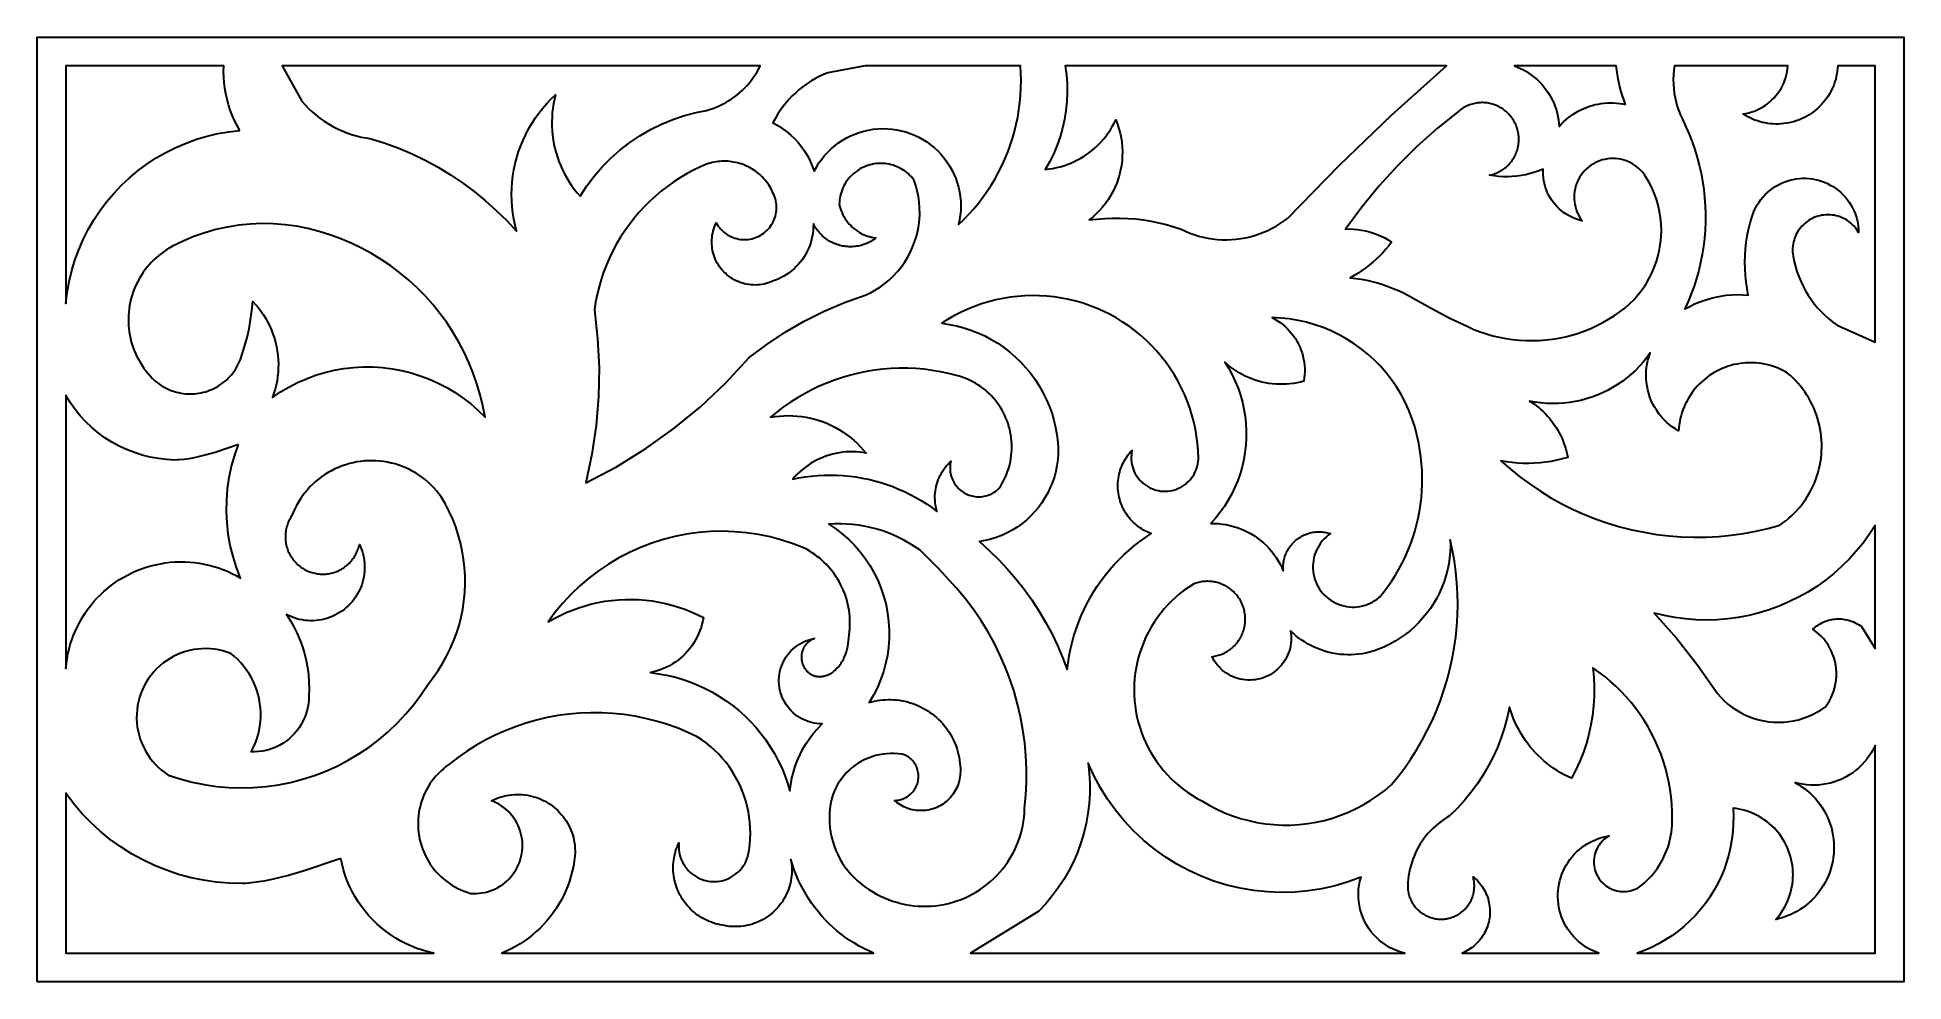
# Model space of a CAD drawing. Header units: centimetres. Extents: x -27 to -14.7, y -4.2 to 2.
import ezdxf

# ---------------------------------------------------------------- set-up
doc = ezdxf.new("R2010")
doc.units = ezdxf.units.CM
doc.header["$MEASUREMENT"] = 0
doc.layers.add('layer 1', color=7, linetype='Continuous')

msp = doc.modelspace()

# ---------------------------------------------------------------- linework, layer by layer
at = {"layer": 'layer 1', "color": 250, "lineweight": 30}
for points, knots in [([(-26.99914, -4.24017), (-26.99914, -4.24017), (-14.72739, -4.24017), (-14.72739, -4.24017), (-14.72739, -4.24017), (-14.72739, -4.24017), (-14.72739, 1.97046), (-14.72739, 1.97046), (-14.72739, 1.97046), (-14.72739, 1.97046), (-26.99914, 1.97046), (-26.99914, 1.97046), (-26.99914, 1.97046), (-26.99914, 1.97046), (-26.99914, -4.24017), (-26.99914, -4.24017)], [0, 0, 0, 0, 0.2, 0.2, 0.2, 0.2, 0.4, 0.4, 0.4, 0.4, 0.6, 0.6, 0.6, 0.6, 1, 1, 1, 1]), ([(-25.66771, 1.35827), (-25.66771, 1.35827), (-25.74041, 1.34988), (-25.74041, 1.34988), (-25.74041, 1.34988), (-25.74041, 1.34988), (-25.81232, 1.33727), (-25.81232, 1.33727), (-25.81232, 1.33727), (-25.81232, 1.33727), (-25.88325, 1.32054), (-25.88325, 1.32054), (-25.88325, 1.32054), (-25.88325, 1.32054), (-25.95304, 1.29977), (-25.95304, 1.29977), (-25.95304, 1.29977), (-25.95304, 1.29977), (-26.02151, 1.27497), (-26.02151, 1.27497), (-26.02151, 1.27497), (-26.02151, 1.27497), (-26.08849, 1.24623), (-26.08849, 1.24623), (-26.08849, 1.24623), (-26.08849, 1.24623), (-26.15379, 1.21361), (-26.15379, 1.21361), (-26.15379, 1.21361), (-26.15379, 1.21361), (-26.21725, 1.17713), (-26.21725, 1.17713), (-26.21725, 1.17713), (-26.21725, 1.17713), (-26.27848, 1.13706), (-26.27848, 1.13706), (-26.27848, 1.13706), (-26.27848, 1.13706), (-26.33713, 1.0936), (-26.33713, 1.0936), (-26.33713, 1.0936), (-26.33713, 1.0936), (-26.39307, 1.04691), (-26.39307, 1.04691), (-26.39307, 1.04691), (-26.39307, 1.04691), (-26.44616, 0.99707), (-26.44616, 0.99707), (-26.44616, 0.99707), (-26.44616, 0.99707), (-26.49629, 0.94424), (-26.49629, 0.94424), (-26.49629, 0.94424), (-26.49629, 0.94424), (-26.5433, 0.88855), (-26.5433, 0.88855), (-26.5433, 0.88855), (-26.5433, 0.88855), (-26.58709, 0.83014), (-26.58709, 0.83014), (-26.58709, 0.83014), (-26.58709, 0.83014), (-26.62751, 0.7691), (-26.62751, 0.7691), (-26.62751, 0.7691), (-26.62751, 0.7691), (-26.66431, 0.70587), (-26.66431, 0.70587), (-26.66431, 0.70587), (-26.66431, 0.70587), (-26.69729, 0.64075), (-26.69729, 0.64075), (-26.69729, 0.64075), (-26.69729, 0.64075), (-26.72639, 0.5739), (-26.72639, 0.5739), (-26.72639, 0.5739), (-26.72639, 0.5739), (-26.75155, 0.5056), (-26.75155, 0.5056), (-26.75155, 0.5056), (-26.75155, 0.5056), (-26.7727, 0.43589), (-26.7727, 0.43589), (-26.7727, 0.43589), (-26.7727, 0.43589), (-26.78981, 0.36506), (-26.78981, 0.36506), (-26.78981, 0.36506), (-26.78981, 0.36506), (-26.8028, 0.29324), (-26.8028, 0.29324), (-26.8028, 0.29324), (-26.8028, 0.29324), (-26.81163, 0.22058), (-26.81163, 0.22058), (-26.81163, 0.22058), (-26.81163, 0.22058), (-26.81163, 1.78294), (-26.81163, 1.78294), (-26.81163, 1.78294), (-26.81163, 1.78294), (-25.77333, 1.78294), (-25.77333, 1.78294), (-25.77333, 1.78294), (-25.77333, 1.78294), (-25.7741, 1.74596), (-25.7741, 1.74596), (-25.7741, 1.74596), (-25.7741, 1.74596), (-25.77308, 1.70902), (-25.77308, 1.70902), (-25.77308, 1.70902), (-25.77308, 1.70902), (-25.77029, 1.67217), (-25.77029, 1.67217), (-25.77029, 1.67217), (-25.77029, 1.67217), (-25.76573, 1.63547), (-25.76573, 1.63547), (-25.76573, 1.63547), (-25.76573, 1.63547), (-25.75942, 1.59904), (-25.75942, 1.59904), (-25.75942, 1.59904), (-25.75942, 1.59904), (-25.75136, 1.56294), (-25.75136, 1.56294), (-25.75136, 1.56294), (-25.75136, 1.56294), (-25.74158, 1.52732), (-25.74158, 1.52732), (-25.74158, 1.52732), (-25.74158, 1.52732), (-25.73009, 1.49216), (-25.73009, 1.49216), (-25.73009, 1.49216), (-25.73009, 1.49216), (-25.71692, 1.45761), (-25.71692, 1.45761), (-25.71692, 1.45761), (-25.71692, 1.45761), (-25.70212, 1.42371), (-25.70212, 1.42371), (-25.70212, 1.42371), (-25.70212, 1.42371), (-25.68571, 1.39062), (-25.68571, 1.39062), (-25.68571, 1.39062), (-25.68571, 1.39062), (-25.66771, 1.35827), (-25.66771, 1.35827)], [0, 0, 0, 0, 0.02564103, 0.02564103, 0.02564103, 0.02564103, 0.05128205, 0.05128205, 0.05128205, 0.05128205, 0.07692308, 0.07692308, 0.07692308, 0.07692308, 0.1025641, 0.1025641, 0.1025641, 0.1025641, 0.12820513, 0.12820513, 0.12820513, 0.12820513, 0.15384615, 0.15384615, 0.15384615, 0.15384615, 0.17948718, 0.17948718, 0.17948718, 0.17948718, 0.20512821, 0.20512821, 0.20512821, 0.20512821, 0.23076923, 0.23076923, 0.23076923, 0.23076923, 0.25641026, 0.25641026, 0.25641026, 0.25641026, 0.28205128, 0.28205128, 0.28205128, 0.28205128, 0.30769231, 0.30769231, 0.30769231, 0.30769231, 0.33333333, 0.33333333, 0.33333333, 0.33333333, 0.35897436, 0.35897436, 0.35897436, 0.35897436, 0.38461538, 0.38461538, 0.38461538, 0.38461538, 0.41025641, 0.41025641, 0.41025641, 0.41025641, 0.43589744, 0.43589744, 0.43589744, 0.43589744, 0.46153846, 0.46153846, 0.46153846, 0.46153846, 0.48717949, 0.48717949, 0.48717949, 0.48717949, 0.51282051, 0.51282051, 0.51282051, 0.51282051, 0.53846154, 0.53846154, 0.53846154, 0.53846154, 0.56410256, 0.56410256, 0.56410256, 0.56410256, 0.58974359, 0.58974359, 0.58974359, 0.58974359, 0.61538462, 0.61538462, 0.61538462, 0.61538462, 0.64102564, 0.64102564, 0.64102564, 0.64102564, 0.66666667, 0.66666667, 0.66666667, 0.66666667, 0.69230769, 0.69230769, 0.69230769, 0.69230769, 0.71794872, 0.71794872, 0.71794872, 0.71794872, 0.74358974, 0.74358974, 0.74358974, 0.74358974, 0.76923077, 0.76923077, 0.76923077, 0.76923077, 0.79487179, 0.79487179, 0.79487179, 0.79487179, 0.82051282, 0.82051282, 0.82051282, 0.82051282, 0.84615385, 0.84615385, 0.84615385, 0.84615385, 0.87179487, 0.87179487, 0.87179487, 0.87179487, 0.8974359, 0.8974359, 0.8974359, 0.8974359, 0.92307692, 0.92307692, 0.92307692, 0.92307692, 0.94871795, 0.94871795, 0.94871795, 0.94871795, 1, 1, 1, 1]), ([(-23.85801, 0.73441), (-23.85801, 0.73441), (-23.84794, 0.69471), (-23.84794, 0.69471), (-23.84794, 0.69471), (-23.84794, 0.69471), (-23.9129, 0.76493), (-23.9129, 0.76493), (-23.9129, 0.76493), (-23.9129, 0.76493), (-23.98105, 0.83202), (-23.98105, 0.83202), (-23.98105, 0.83202), (-23.98105, 0.83202), (-24.05224, 0.89586), (-24.05224, 0.89586), (-24.05224, 0.89586), (-24.05224, 0.89586), (-24.1264, 0.95638), (-24.1264, 0.95638), (-24.1264, 0.95638), (-24.1264, 0.95638), (-24.20328, 1.0133), (-24.20328, 1.0133), (-24.20328, 1.0133), (-24.20328, 1.0133), (-24.28271, 1.0666), (-24.28271, 1.0666), (-24.28271, 1.0666), (-24.28271, 1.0666), (-24.36454, 1.1161), (-24.36454, 1.1161), (-24.36454, 1.1161), (-24.36454, 1.1161), (-24.44864, 1.16171), (-24.44864, 1.16171), (-24.44864, 1.16171), (-24.44864, 1.16171), (-24.53477, 1.20339), (-24.53477, 1.20339), (-24.53477, 1.20339), (-24.53477, 1.20339), (-24.62271, 1.24094), (-24.62271, 1.24094), (-24.62271, 1.24094), (-24.62271, 1.24094), (-24.71232, 1.27436), (-24.71232, 1.27436), (-24.71232, 1.27436), (-24.71232, 1.27436), (-24.80342, 1.30361), (-24.80342, 1.30361), (-24.80342, 1.30361), (-24.80342, 1.30361), (-24.83645, 1.30835), (-24.83645, 1.30835), (-24.83645, 1.30835), (-24.83645, 1.30835), (-24.86915, 1.31463), (-24.86915, 1.31463), (-24.86915, 1.31463), (-24.86915, 1.31463), (-24.90148, 1.32241), (-24.90148, 1.32241), (-24.90148, 1.32241), (-24.90148, 1.32241), (-24.9334, 1.33174), (-24.9334, 1.33174), (-24.9334, 1.33174), (-24.9334, 1.33174), (-24.96484, 1.34257), (-24.96484, 1.34257), (-24.96484, 1.34257), (-24.96484, 1.34257), (-24.99575, 1.35485), (-24.99575, 1.35485), (-24.99575, 1.35485), (-24.99575, 1.35485), (-25.02607, 1.36863), (-25.02607, 1.36863), (-25.02607, 1.36863), (-25.02607, 1.36863), (-25.05577, 1.38382), (-25.05577, 1.38382), (-25.05577, 1.38382), (-25.05577, 1.38382), (-25.08471, 1.40042), (-25.08471, 1.40042), (-25.08471, 1.40042), (-25.08471, 1.40042), (-25.11279, 1.41833), (-25.11279, 1.41833), (-25.11279, 1.41833), (-25.11279, 1.41833), (-25.13996, 1.4375), (-25.13996, 1.4375), (-25.13996, 1.4375), (-25.13996, 1.4375), (-25.16618, 1.45794), (-25.16618, 1.45794), (-25.16618, 1.45794), (-25.16618, 1.45794), (-25.19141, 1.47959), (-25.19141, 1.47959), (-25.19141, 1.47959), (-25.19141, 1.47959), (-25.2156, 1.50242), (-25.2156, 1.50242), (-25.2156, 1.50242), (-25.2156, 1.50242), (-25.23871, 1.52638), (-25.23871, 1.52638), (-25.23871, 1.52638), (-25.23871, 1.52638), (-25.2607, 1.55146), (-25.2607, 1.55146), (-25.2607, 1.55146), (-25.2607, 1.55146), (-25.3893, 1.78294), (-25.3893, 1.78294), (-25.3893, 1.78294), (-25.3893, 1.78294), (-22.24552, 1.78294), (-22.24552, 1.78294), (-22.24552, 1.78294), (-22.24552, 1.78294), (-22.2558, 1.76279), (-22.2558, 1.76279), (-22.2558, 1.76279), (-22.2558, 1.76279), (-22.26687, 1.7431), (-22.26687, 1.7431), (-22.26687, 1.7431), (-22.26687, 1.7431), (-22.27873, 1.72388), (-22.27873, 1.72388), (-22.27873, 1.72388), (-22.27873, 1.72388), (-22.29136, 1.70522), (-22.29136, 1.70522), (-22.29136, 1.70522), (-22.29136, 1.70522), (-22.30475, 1.68703), (-22.30475, 1.68703), (-22.30475, 1.68703), (-22.30475, 1.68703), (-22.31887, 1.66941), (-22.31887, 1.66941), (-22.31887, 1.66941), (-22.31887, 1.66941), (-22.33372, 1.65239), (-22.33372, 1.65239), (-22.33372, 1.65239), (-22.33372, 1.65239), (-22.34926, 1.63593), (-22.34926, 1.63593), (-22.34926, 1.63593), (-22.34926, 1.63593), (-22.36546, 1.62018), (-22.36546, 1.62018), (-22.36546, 1.62018), (-22.36546, 1.62018), (-22.38227, 1.60509), (-22.38227, 1.60509), (-22.38227, 1.60509), (-22.38227, 1.60509), (-22.39968, 1.5907), (-22.39968, 1.5907), (-22.39968, 1.5907), (-22.39968, 1.5907), (-22.41764, 1.57705), (-22.41764, 1.57705), (-22.41764, 1.57705), (-22.41764, 1.57705), (-22.43616, 1.56416), (-22.43616, 1.56416), (-22.43616, 1.56416), (-22.43616, 1.56416), (-22.45518, 1.55202), (-22.45518, 1.55202), (-22.45518, 1.55202), (-22.45518, 1.55202), (-22.47471, 1.54063), (-22.47471, 1.54063), (-22.47471, 1.54063), (-22.47471, 1.54063), (-22.49471, 1.53008), (-22.49471, 1.53008), (-22.49471, 1.53008), (-22.49471, 1.53008), (-22.51513, 1.52033), (-22.51513, 1.52033), (-22.51513, 1.52033), (-22.51513, 1.52033), (-22.53589, 1.51142), (-22.53589, 1.51142), (-22.53589, 1.51142), (-22.53589, 1.51142), (-22.55699, 1.50341), (-22.55699, 1.50341), (-22.55699, 1.50341), (-22.55699, 1.50341), (-22.57839, 1.49624), (-22.57839, 1.49624), (-22.57839, 1.49624), (-22.57839, 1.49624), (-22.60007, 1.48996), (-22.60007, 1.48996), (-22.60007, 1.48996), (-22.60007, 1.48996), (-22.62199, 1.48456), (-22.62199, 1.48456), (-22.62199, 1.48456), (-22.62199, 1.48456), (-22.64413, 1.48006), (-22.64413, 1.48006), (-22.64413, 1.48006), (-22.64413, 1.48006), (-22.66646, 1.4765), (-22.66646, 1.4765), (-22.66646, 1.4765), (-22.66646, 1.4765), (-22.74445, 1.45592), (-22.74445, 1.45592), (-22.74445, 1.45592), (-22.74445, 1.45592), (-22.82081, 1.43023), (-22.82081, 1.43023), (-22.82081, 1.43023), (-22.82081, 1.43023), (-22.89529, 1.39952), (-22.89529, 1.39952), (-22.89529, 1.39952), (-22.89529, 1.39952), (-22.96763, 1.3639), (-22.96763, 1.3639), (-22.96763, 1.3639), (-22.96763, 1.3639), (-23.03743, 1.32349), (-23.03743, 1.32349), (-23.03743, 1.32349), (-23.03743, 1.32349), (-23.10432, 1.27858), (-23.10432, 1.27858), (-23.10432, 1.27858), (-23.10432, 1.27858), (-23.16806, 1.22931), (-23.16806, 1.22931), (-23.16806, 1.22931), (-23.16806, 1.22931), (-23.22844, 1.17587), (-23.22844, 1.17587), (-23.22844, 1.17587), (-23.22844, 1.17587), (-23.28512, 1.11849), (-23.28512, 1.11849), (-23.28512, 1.11849), (-23.28512, 1.11849), (-23.3378, 1.05755), (-23.3378, 1.05755), (-23.3378, 1.05755), (-23.3378, 1.05755), (-23.38628, 0.99318), (-23.38628, 0.99318), (-23.38628, 0.99318), (-23.38628, 0.99318), (-23.43043, 0.92573), (-23.43043, 0.92573), (-23.43043, 0.92573), (-23.43043, 0.92573), (-23.44991, 0.94832), (-23.44991, 0.94832), (-23.44991, 0.94832), (-23.44991, 0.94832), (-23.46841, 0.97167), (-23.46841, 0.97167), (-23.46841, 0.97167), (-23.46841, 0.97167), (-23.48592, 0.99572), (-23.48592, 0.99572), (-23.48592, 0.99572), (-23.48592, 0.99572), (-23.50243, 1.02047), (-23.50243, 1.02047), (-23.50243, 1.02047), (-23.50243, 1.02047), (-23.5179, 1.04587), (-23.5179, 1.04587), (-23.5179, 1.04587), (-23.5179, 1.04587), (-23.53233, 1.07194), (-23.53233, 1.07194), (-23.53233, 1.07194), (-23.53233, 1.07194), (-23.54568, 1.09857), (-23.54568, 1.09857), (-23.54568, 1.09857), (-23.54568, 1.09857), (-23.55794, 1.12575), (-23.55794, 1.12575), (-23.55794, 1.12575), (-23.55794, 1.12575), (-23.56907, 1.15342), (-23.56907, 1.15342), (-23.56907, 1.15342), (-23.56907, 1.15342), (-23.57903, 1.1815), (-23.57903, 1.1815), (-23.57903, 1.1815), (-23.57903, 1.1815), (-23.58783, 1.2099), (-23.58783, 1.2099), (-23.58783, 1.2099), (-23.58783, 1.2099), (-23.59545, 1.23869), (-23.59545, 1.23869), (-23.59545, 1.23869), (-23.59545, 1.23869), (-23.60187, 1.26775), (-23.60187, 1.26775), (-23.60187, 1.26775), (-23.60187, 1.26775), (-23.60711, 1.29705), (-23.60711, 1.29705), (-23.60711, 1.29705), (-23.60711, 1.29705), (-23.61113, 1.32654), (-23.61113, 1.32654), (-23.61113, 1.32654), (-23.61113, 1.32654), (-23.61395, 1.35626), (-23.61395, 1.35626), (-23.61395, 1.35626), (-23.61395, 1.35626), (-23.61554, 1.38602), (-23.61554, 1.38602), (-23.61554, 1.38602), (-23.61554, 1.38602), (-23.61589, 1.41579), (-23.61589, 1.41579), (-23.61589, 1.41579), (-23.61589, 1.41579), (-23.61502, 1.44556), (-23.61502, 1.44556), (-23.61502, 1.44556), (-23.61502, 1.44556), (-23.61294, 1.47523), (-23.61294, 1.47523), (-23.61294, 1.47523), (-23.61294, 1.47523), (-23.60963, 1.50482), (-23.60963, 1.50482), (-23.60963, 1.50482), (-23.60963, 1.50482), (-23.60511, 1.53421), (-23.60511, 1.53421), (-23.60511, 1.53421), (-23.60511, 1.53421), (-23.59938, 1.56346), (-23.59938, 1.56346), (-23.59938, 1.56346), (-23.59938, 1.56346), (-23.59244, 1.59248), (-23.59244, 1.59248), (-23.59244, 1.59248), (-23.59244, 1.59248), (-23.62191, 1.56397), (-23.62191, 1.56397), (-23.62191, 1.56397), (-23.62191, 1.56397), (-23.65002, 1.53426), (-23.65002, 1.53426), (-23.65002, 1.53426), (-23.65002, 1.53426), (-23.67669, 1.50327), (-23.67669, 1.50327), (-23.67669, 1.50327), (-23.67669, 1.50327), (-23.70192, 1.47115), (-23.70192, 1.47115), (-23.70192, 1.47115), (-23.70192, 1.47115), (-23.72565, 1.43787), (-23.72565, 1.43787), (-23.72565, 1.43787), (-23.72565, 1.43787), (-23.74786, 1.40356), (-23.74786, 1.40356), (-23.74786, 1.40356), (-23.74786, 1.40356), (-23.7685, 1.36826), (-23.7685, 1.36826), (-23.7685, 1.36826), (-23.7685, 1.36826), (-23.78753, 1.33193), (-23.78753, 1.33193), (-23.78753, 1.33193), (-23.78753, 1.33193), (-23.80489, 1.2948), (-23.80489, 1.2948), (-23.80489, 1.2948), (-23.80489, 1.2948), (-23.82049, 1.25697), (-23.82049, 1.25697), (-23.82049, 1.25697), (-23.82049, 1.25697), (-23.83435, 1.21853), (-23.83435, 1.21853), (-23.83435, 1.21853), (-23.83435, 1.21853), (-23.84643, 1.17948), (-23.84643, 1.17948), (-23.84643, 1.17948), (-23.84643, 1.17948), (-23.85671, 1.13996), (-23.85671, 1.13996), (-23.85671, 1.13996), (-23.85671, 1.13996), (-23.86518, 1.09997), (-23.86518, 1.09997), (-23.86518, 1.09997), (-23.86518, 1.09997), (-23.87182, 1.05961), (-23.87182, 1.05961), (-23.87182, 1.05961), (-23.87182, 1.05961), (-23.87663, 1.01887), (-23.87663, 1.01887), (-23.87663, 1.01887), (-23.87663, 1.01887), (-23.87956, 0.97799), (-23.87956, 0.97799), (-23.87956, 0.97799), (-23.87956, 0.97799), (-23.88061, 0.93712), (-23.88061, 0.93712), (-23.88061, 0.93712), (-23.88061, 0.93712), (-23.87982, 0.89624), (-23.87982, 0.89624), (-23.87982, 0.89624), (-23.87982, 0.89624), (-23.87714, 0.85546), (-23.87714, 0.85546), (-23.87714, 0.85546), (-23.87714, 0.85546), (-23.87261, 0.81486), (-23.87261, 0.81486), (-23.87261, 0.81486), (-23.87261, 0.81486), (-23.86623, 0.7745), (-23.86623, 0.7745), (-23.86623, 0.7745), (-23.86623, 0.7745), (-23.85801, 0.73441), (-23.85801, 0.73441)], [0, 0, 0, 0, 0.00869565, 0.00869565, 0.00869565, 0.00869565, 0.0173913, 0.0173913, 0.0173913, 0.0173913, 0.02608696, 0.02608696, 0.02608696, 0.02608696, 0.03478261, 0.03478261, 0.03478261, 0.03478261, 0.04347826, 0.04347826, 0.04347826, 0.04347826, 0.05217391, 0.05217391, 0.05217391, 0.05217391, 0.06086957, 0.06086957, 0.06086957, 0.06086957, 0.06956522, 0.06956522, 0.06956522, 0.06956522, 0.07826087, 0.07826087, 0.07826087, 0.07826087, 0.08695652, 0.08695652, 0.08695652, 0.08695652, 0.09565217, 0.09565217, 0.09565217, 0.09565217, 0.10434783, 0.10434783, 0.10434783, 0.10434783, 0.11304348, 0.11304348, 0.11304348, 0.11304348, 0.12173913, 0.12173913, 0.12173913, 0.12173913, 0.13043478, 0.13043478, 0.13043478, 0.13043478, 0.13913043, 0.13913043, 0.13913043, 0.13913043, 0.14782609, 0.14782609, 0.14782609, 0.14782609, 0.15652174, 0.15652174, 0.15652174, 0.15652174, 0.16521739, 0.16521739, 0.16521739, 0.16521739, 0.17391304, 0.17391304, 0.17391304, 0.17391304, 0.1826087, 0.1826087, 0.1826087, 0.1826087, 0.19130435, 0.19130435, 0.19130435, 0.19130435, 0.2, 0.2, 0.2, 0.2, 0.20869565, 0.20869565, 0.20869565, 0.20869565, 0.2173913, 0.2173913, 0.2173913, 0.2173913, 0.22608696, 0.22608696, 0.22608696, 0.22608696, 0.23478261, 0.23478261, 0.23478261, 0.23478261, 0.24347826, 0.24347826, 0.24347826, 0.24347826, 0.25217391, 0.25217391, 0.25217391, 0.25217391, 0.26086957, 0.26086957, 0.26086957, 0.26086957, 0.26956522, 0.26956522, 0.26956522, 0.26956522, 0.27826087, 0.27826087, 0.27826087, 0.27826087, 0.28695652, 0.28695652, 0.28695652, 0.28695652, 0.29565217, 0.29565217, 0.29565217, 0.29565217, 0.30434783, 0.30434783, 0.30434783, 0.30434783, 0.31304348, 0.31304348, 0.31304348, 0.31304348, 0.32173913, 0.32173913, 0.32173913, 0.32173913, 0.33043478, 0.33043478, 0.33043478, 0.33043478, 0.33913043, 0.33913043, 0.33913043, 0.33913043, 0.34782609, 0.34782609, 0.34782609, 0.34782609, 0.35652174, 0.35652174, 0.35652174, 0.35652174, 0.36521739, 0.36521739, 0.36521739, 0.36521739, 0.37391304, 0.37391304, 0.37391304, 0.37391304, 0.3826087, 0.3826087, 0.3826087, 0.3826087, 0.39130435, 0.39130435, 0.39130435, 0.39130435, 0.4, 0.4, 0.4, 0.4, 0.40869565, 0.40869565, 0.40869565, 0.40869565, 0.4173913, 0.4173913, 0.4173913, 0.4173913, 0.42608696, 0.42608696, 0.42608696, 0.42608696, 0.43478261, 0.43478261, 0.43478261, 0.43478261, 0.44347826, 0.44347826, 0.44347826, 0.44347826, 0.45217391, 0.45217391, 0.45217391, 0.45217391, 0.46086957, 0.46086957, 0.46086957, 0.46086957, 0.46956522, 0.46956522, 0.46956522, 0.46956522, 0.47826087, 0.47826087, 0.47826087, 0.47826087, 0.48695652, 0.48695652, 0.48695652, 0.48695652, 0.49565217, 0.49565217, 0.49565217, 0.49565217, 0.50434783, 0.50434783, 0.50434783, 0.50434783, 0.51304348, 0.51304348, 0.51304348, 0.51304348, 0.52173913, 0.52173913, 0.52173913, 0.52173913, 0.53043478, 0.53043478, 0.53043478, 0.53043478, 0.53913043, 0.53913043, 0.53913043, 0.53913043, 0.54782609, 0.54782609, 0.54782609, 0.54782609, 0.55652174, 0.55652174, 0.55652174, 0.55652174, 0.56521739, 0.56521739, 0.56521739, 0.56521739, 0.57391304, 0.57391304, 0.57391304, 0.57391304, 0.5826087, 0.5826087, 0.5826087, 0.5826087, 0.59130435, 0.59130435, 0.59130435, 0.59130435, 0.6, 0.6, 0.6, 0.6, 0.60869565, 0.60869565, 0.60869565, 0.60869565, 0.6173913, 0.6173913, 0.6173913, 0.6173913, 0.62608696, 0.62608696, 0.62608696, 0.62608696, 0.63478261, 0.63478261, 0.63478261, 0.63478261, 0.64347826, 0.64347826, 0.64347826, 0.64347826, 0.65217391, 0.65217391, 0.65217391, 0.65217391, 0.66086957, 0.66086957, 0.66086957, 0.66086957, 0.66956522, 0.66956522, 0.66956522, 0.66956522, 0.67826087, 0.67826087, 0.67826087, 0.67826087, 0.68695652, 0.68695652, 0.68695652, 0.68695652, 0.69565217, 0.69565217, 0.69565217, 0.69565217, 0.70434783, 0.70434783, 0.70434783, 0.70434783, 0.71304348, 0.71304348, 0.71304348, 0.71304348, 0.72173913, 0.72173913, 0.72173913, 0.72173913, 0.73043478, 0.73043478, 0.73043478, 0.73043478, 0.73913043, 0.73913043, 0.73913043, 0.73913043, 0.74782609, 0.74782609, 0.74782609, 0.74782609, 0.75652174, 0.75652174, 0.75652174, 0.75652174, 0.76521739, 0.76521739, 0.76521739, 0.76521739, 0.77391304, 0.77391304, 0.77391304, 0.77391304, 0.7826087, 0.7826087, 0.7826087, 0.7826087, 0.79130435, 0.79130435, 0.79130435, 0.79130435, 0.8, 0.8, 0.8, 0.8, 0.80869565, 0.80869565, 0.80869565, 0.80869565, 0.8173913, 0.8173913, 0.8173913, 0.8173913, 0.82608696, 0.82608696, 0.82608696, 0.82608696, 0.83478261, 0.83478261, 0.83478261, 0.83478261, 0.84347826, 0.84347826, 0.84347826, 0.84347826, 0.85217391, 0.85217391, 0.85217391, 0.85217391, 0.86086957, 0.86086957, 0.86086957, 0.86086957, 0.86956522, 0.86956522, 0.86956522, 0.86956522, 0.87826087, 0.87826087, 0.87826087, 0.87826087, 0.88695652, 0.88695652, 0.88695652, 0.88695652, 0.89565217, 0.89565217, 0.89565217, 0.89565217, 0.90434783, 0.90434783, 0.90434783, 0.90434783, 0.91304348, 0.91304348, 0.91304348, 0.91304348, 0.92173913, 0.92173913, 0.92173913, 0.92173913, 0.93043478, 0.93043478, 0.93043478, 0.93043478, 0.93913043, 0.93913043, 0.93913043, 0.93913043, 0.94782609, 0.94782609, 0.94782609, 0.94782609, 0.95652174, 0.95652174, 0.95652174, 0.95652174, 0.96521739, 0.96521739, 0.96521739, 0.96521739, 0.97391304, 0.97391304, 0.97391304, 0.97391304, 0.9826087, 0.9826087, 0.9826087, 0.9826087, 1, 1, 1, 1]), ([(-20.87321, 0.80722), (-20.87321, 0.80722), (-20.90664, 0.77234), (-20.90664, 0.77234), (-20.90664, 0.77234), (-20.90664, 0.77234), (-20.94139, 0.73873), (-20.94139, 0.73873), (-20.94139, 0.73873), (-20.94139, 0.73873), (-20.9348, 0.76948), (-20.9348, 0.76948), (-20.9348, 0.76948), (-20.9348, 0.76948), (-20.93016, 0.80037), (-20.93016, 0.80037), (-20.93016, 0.80037), (-20.93016, 0.80037), (-20.92743, 0.83136), (-20.92743, 0.83136), (-20.92743, 0.83136), (-20.92743, 0.83136), (-20.92659, 0.8623), (-20.92659, 0.8623), (-20.92659, 0.8623), (-20.92659, 0.8623), (-20.92763, 0.8931), (-20.92763, 0.8931), (-20.92763, 0.8931), (-20.92763, 0.8931), (-20.93051, 0.92371), (-20.93051, 0.92371), (-20.93051, 0.92371), (-20.93051, 0.92371), (-20.93523, 0.95404), (-20.93523, 0.95404), (-20.93523, 0.95404), (-20.93523, 0.95404), (-20.94176, 0.98404), (-20.94176, 0.98404), (-20.94176, 0.98404), (-20.94176, 0.98404), (-20.95008, 1.01358), (-20.95008, 1.01358), (-20.95008, 1.01358), (-20.95008, 1.01358), (-20.96017, 1.04255), (-20.96017, 1.04255), (-20.96017, 1.04255), (-20.96017, 1.04255), (-20.97201, 1.07095), (-20.97201, 1.07095), (-20.97201, 1.07095), (-20.97201, 1.07095), (-20.98558, 1.09862), (-20.98558, 1.09862), (-20.98558, 1.09862), (-20.98558, 1.09862), (-21.00085, 1.12552), (-21.00085, 1.12552), (-21.00085, 1.12552), (-21.00085, 1.12552), (-21.01781, 1.15159), (-21.01781, 1.15159), (-21.01781, 1.15159), (-21.01781, 1.15159), (-21.03643, 1.17667), (-21.03643, 1.17667), (-21.03643, 1.17667), (-21.03643, 1.17667), (-21.0567, 1.20076), (-21.0567, 1.20076), (-21.0567, 1.20076), (-21.0567, 1.20076), (-21.0784, 1.2235), (-21.0784, 1.2235), (-21.0784, 1.2235), (-21.0784, 1.2235), (-21.10132, 1.24478), (-21.10132, 1.24478), (-21.10132, 1.24478), (-21.10132, 1.24478), (-21.12536, 1.26447), (-21.12536, 1.26447), (-21.12536, 1.26447), (-21.12536, 1.26447), (-21.15044, 1.28261), (-21.15044, 1.28261), (-21.15044, 1.28261), (-21.15044, 1.28261), (-21.17648, 1.29911), (-21.17648, 1.29911), (-21.17648, 1.29911), (-21.17648, 1.29911), (-21.2034, 1.31397), (-21.2034, 1.31397), (-21.2034, 1.31397), (-21.2034, 1.31397), (-21.23112, 1.32714), (-21.23112, 1.32714), (-21.23112, 1.32714), (-21.23112, 1.32714), (-21.25957, 1.33868), (-21.25957, 1.33868), (-21.25957, 1.33868), (-21.25957, 1.33868), (-21.28865, 1.34843), (-21.28865, 1.34843), (-21.28865, 1.34843), (-21.28865, 1.34843), (-21.31829, 1.35645), (-21.31829, 1.35645), (-21.31829, 1.35645), (-21.31829, 1.35645), (-21.34842, 1.36263), (-21.34842, 1.36263), (-21.34842, 1.36263), (-21.34842, 1.36263), (-21.37893, 1.36704), (-21.37893, 1.36704), (-21.37893, 1.36704), (-21.37893, 1.36704), (-21.40977, 1.36957), (-21.40977, 1.36957), (-21.40977, 1.36957), (-21.40977, 1.36957), (-21.44084, 1.37027), (-21.44084, 1.37027), (-21.44084, 1.37027), (-21.44084, 1.37027), (-21.47207, 1.36901), (-21.47207, 1.36901), (-21.47207, 1.36901), (-21.47207, 1.36901), (-21.50337, 1.36582), (-21.50337, 1.36582), (-21.50337, 1.36582), (-21.50337, 1.36582), (-21.53442, 1.36076), (-21.53442, 1.36076), (-21.53442, 1.36076), (-21.53442, 1.36076), (-21.56489, 1.35377), (-21.56489, 1.35377), (-21.56489, 1.35377), (-21.56489, 1.35377), (-21.5947, 1.34501), (-21.5947, 1.34501), (-21.5947, 1.34501), (-21.5947, 1.34501), (-21.62381, 1.33451), (-21.62381, 1.33451), (-21.62381, 1.33451), (-21.62381, 1.33451), (-21.65212, 1.32232), (-21.65212, 1.32232), (-21.65212, 1.32232), (-21.65212, 1.32232), (-21.67958, 1.30844), (-21.67958, 1.30844), (-21.67958, 1.30844), (-21.67958, 1.30844), (-21.7061, 1.29297), (-21.7061, 1.29297), (-21.7061, 1.29297), (-21.7061, 1.29297), (-21.73163, 1.27595), (-21.73163, 1.27595), (-21.73163, 1.27595), (-21.73163, 1.27595), (-21.75608, 1.25744), (-21.75608, 1.25744), (-21.75608, 1.25744), (-21.75608, 1.25744), (-21.77939, 1.23747), (-21.77939, 1.23747), (-21.77939, 1.23747), (-21.77939, 1.23747), (-21.80151, 1.21609), (-21.80151, 1.21609), (-21.80151, 1.21609), (-21.80151, 1.21609), (-21.82233, 1.19336), (-21.82233, 1.19336), (-21.82233, 1.19336), (-21.82233, 1.19336), (-21.84181, 1.16931), (-21.84181, 1.16931), (-21.84181, 1.16931), (-21.84181, 1.16931), (-21.85987, 1.14399), (-21.85987, 1.14399), (-21.85987, 1.14399), (-21.85987, 1.14399), (-21.87645, 1.1175), (-21.87645, 1.1175), (-21.87645, 1.1175), (-21.87645, 1.1175), (-21.89146, 1.08985), (-21.89146, 1.08985), (-21.89146, 1.08985), (-21.89146, 1.08985), (-21.90338, 1.1236), (-21.90338, 1.1236), (-21.90338, 1.1236), (-21.90338, 1.1236), (-21.91751, 1.15637), (-21.91751, 1.15637), (-21.91751, 1.15637), (-21.91751, 1.15637), (-21.93377, 1.1882), (-21.93377, 1.1882), (-21.93377, 1.1882), (-21.93377, 1.1882), (-21.95216, 1.21886), (-21.95216, 1.21886), (-21.95216, 1.21886), (-21.95216, 1.21886), (-21.97254, 1.24825), (-21.97254, 1.24825), (-21.97254, 1.24825), (-21.97254, 1.24825), (-21.99483, 1.27619), (-21.99483, 1.27619), (-21.99483, 1.27619), (-21.99483, 1.27619), (-22.0189, 1.30253), (-22.0189, 1.30253), (-22.0189, 1.30253), (-22.0189, 1.30253), (-22.04472, 1.32729), (-22.04472, 1.32729), (-22.04472, 1.32729), (-22.04472, 1.32729), (-22.07213, 1.35026), (-22.07213, 1.35026), (-22.07213, 1.35026), (-22.07213, 1.35026), (-22.10097, 1.37135), (-22.10097, 1.37135), (-22.10097, 1.37135), (-22.10097, 1.37135), (-22.13115, 1.39043), (-22.13115, 1.39043), (-22.13115, 1.39043), (-22.13115, 1.39043), (-22.16257, 1.4075), (-22.16257, 1.4075), (-22.16257, 1.4075), (-22.16257, 1.4075), (-22.14795, 1.43525), (-22.14795, 1.43525), (-22.14795, 1.43525), (-22.14795, 1.43525), (-22.1321, 1.46225), (-22.1321, 1.46225), (-22.1321, 1.46225), (-22.1321, 1.46225), (-22.11503, 1.48846), (-22.11503, 1.48846), (-22.11503, 1.48846), (-22.11503, 1.48846), (-22.09677, 1.51382), (-22.09677, 1.51382), (-22.09677, 1.51382), (-22.09677, 1.51382), (-22.07738, 1.53833), (-22.07738, 1.53833), (-22.07738, 1.53833), (-22.07738, 1.53833), (-22.05685, 1.56191), (-22.05685, 1.56191), (-22.05685, 1.56191), (-22.05685, 1.56191), (-22.03523, 1.58455), (-22.03523, 1.58455), (-22.03523, 1.58455), (-22.03523, 1.58455), (-22.01256, 1.60621), (-22.01256, 1.60621), (-22.01256, 1.60621), (-22.01256, 1.60621), (-21.9889, 1.62679), (-21.9889, 1.62679), (-21.9889, 1.62679), (-21.9889, 1.62679), (-21.96436, 1.64625), (-21.96436, 1.64625), (-21.96436, 1.64625), (-21.96436, 1.64625), (-21.93898, 1.66448), (-21.93898, 1.66448), (-21.93898, 1.66448), (-21.93898, 1.66448), (-21.9128, 1.68154), (-21.9128, 1.68154), (-21.9128, 1.68154), (-21.9128, 1.68154), (-21.88584, 1.69739), (-21.88584, 1.69739), (-21.88584, 1.69739), (-21.88584, 1.69739), (-21.85819, 1.71197), (-21.85819, 1.71197), (-21.85819, 1.71197), (-21.85819, 1.71197), (-21.82985, 1.72524), (-21.82985, 1.72524), (-21.82985, 1.72524), (-21.82985, 1.72524), (-21.80088, 1.73724), (-21.80088, 1.73724), (-21.80088, 1.73724), (-21.80088, 1.73724), (-21.55614, 1.78294), (-21.55614, 1.78294), (-21.55614, 1.78294), (-21.55614, 1.78294), (-20.53433, 1.78294), (-20.53433, 1.78294), (-20.53433, 1.78294), (-20.53433, 1.78294), (-20.53152, 1.73466), (-20.53152, 1.73466), (-20.53152, 1.73466), (-20.53152, 1.73466), (-20.53051, 1.68637), (-20.53051, 1.68637), (-20.53051, 1.68637), (-20.53051, 1.68637), (-20.53131, 1.63809), (-20.53131, 1.63809), (-20.53131, 1.63809), (-20.53131, 1.63809), (-20.5339, 1.5899), (-20.5339, 1.5899), (-20.5339, 1.5899), (-20.5339, 1.5899), (-20.5383, 1.54185), (-20.5383, 1.54185), (-20.5383, 1.54185), (-20.5383, 1.54185), (-20.54449, 1.49399), (-20.54449, 1.49399), (-20.54449, 1.49399), (-20.54449, 1.49399), (-20.55248, 1.44636), (-20.55248, 1.44636), (-20.55248, 1.44636), (-20.55248, 1.44636), (-20.56224, 1.39896), (-20.56224, 1.39896), (-20.56224, 1.39896), (-20.56224, 1.39896), (-20.57378, 1.35204), (-20.57378, 1.35204), (-20.57378, 1.35204), (-20.57378, 1.35204), (-20.58705, 1.30558), (-20.58705, 1.30558), (-20.58705, 1.30558), (-20.58705, 1.30558), (-20.60204, 1.25969), (-20.60204, 1.25969), (-20.60204, 1.25969), (-20.60204, 1.25969), (-20.61871, 1.2144), (-20.61871, 1.2144), (-20.61871, 1.2144), (-20.61871, 1.2144), (-20.63708, 1.16977), (-20.63708, 1.16977), (-20.63708, 1.16977), (-20.63708, 1.16977), (-20.65711, 1.12585), (-20.65711, 1.12585), (-20.65711, 1.12585), (-20.65711, 1.12585), (-20.67878, 1.08268), (-20.67878, 1.08268), (-20.67878, 1.08268), (-20.67878, 1.08268), (-20.70207, 1.0403), (-20.70207, 1.0403), (-20.70207, 1.0403), (-20.70207, 1.0403), (-20.72693, 0.99881), (-20.72693, 0.99881), (-20.72693, 0.99881), (-20.72693, 0.99881), (-20.7533, 0.95836), (-20.7533, 0.95836), (-20.7533, 0.95836), (-20.7533, 0.95836), (-20.78115, 0.91888), (-20.78115, 0.91888), (-20.78115, 0.91888), (-20.78115, 0.91888), (-20.81044, 0.88054), (-20.81044, 0.88054), (-20.81044, 0.88054), (-20.81044, 0.88054), (-20.84113, 0.84331), (-20.84113, 0.84331), (-20.84113, 0.84331), (-20.84113, 0.84331), (-20.87321, 0.80722), (-20.87321, 0.80722)], [0, 0, 0, 0, 0.00970874, 0.00970874, 0.00970874, 0.00970874, 0.01941748, 0.01941748, 0.01941748, 0.01941748, 0.02912621, 0.02912621, 0.02912621, 0.02912621, 0.03883495, 0.03883495, 0.03883495, 0.03883495, 0.04854369, 0.04854369, 0.04854369, 0.04854369, 0.05825243, 0.05825243, 0.05825243, 0.05825243, 0.06796117, 0.06796117, 0.06796117, 0.06796117, 0.0776699, 0.0776699, 0.0776699, 0.0776699, 0.08737864, 0.08737864, 0.08737864, 0.08737864, 0.09708738, 0.09708738, 0.09708738, 0.09708738, 0.10679612, 0.10679612, 0.10679612, 0.10679612, 0.11650485, 0.11650485, 0.11650485, 0.11650485, 0.12621359, 0.12621359, 0.12621359, 0.12621359, 0.13592233, 0.13592233, 0.13592233, 0.13592233, 0.14563107, 0.14563107, 0.14563107, 0.14563107, 0.15533981, 0.15533981, 0.15533981, 0.15533981, 0.16504854, 0.16504854, 0.16504854, 0.16504854, 0.17475728, 0.17475728, 0.17475728, 0.17475728, 0.18446602, 0.18446602, 0.18446602, 0.18446602, 0.19417476, 0.19417476, 0.19417476, 0.19417476, 0.2038835, 0.2038835, 0.2038835, 0.2038835, 0.21359223, 0.21359223, 0.21359223, 0.21359223, 0.22330097, 0.22330097, 0.22330097, 0.22330097, 0.23300971, 0.23300971, 0.23300971, 0.23300971, 0.24271845, 0.24271845, 0.24271845, 0.24271845, 0.25242718, 0.25242718, 0.25242718, 0.25242718, 0.26213592, 0.26213592, 0.26213592, 0.26213592, 0.27184466, 0.27184466, 0.27184466, 0.27184466, 0.2815534, 0.2815534, 0.2815534, 0.2815534, 0.29126214, 0.29126214, 0.29126214, 0.29126214, 0.30097087, 0.30097087, 0.30097087, 0.30097087, 0.31067961, 0.31067961, 0.31067961, 0.31067961, 0.32038835, 0.32038835, 0.32038835, 0.32038835, 0.33009709, 0.33009709, 0.33009709, 0.33009709, 0.33980583, 0.33980583, 0.33980583, 0.33980583, 0.34951456, 0.34951456, 0.34951456, 0.34951456, 0.3592233, 0.3592233, 0.3592233, 0.3592233, 0.36893204, 0.36893204, 0.36893204, 0.36893204, 0.37864078, 0.37864078, 0.37864078, 0.37864078, 0.38834951, 0.38834951, 0.38834951, 0.38834951, 0.39805825, 0.39805825, 0.39805825, 0.39805825, 0.40776699, 0.40776699, 0.40776699, 0.40776699, 0.41747573, 0.41747573, 0.41747573, 0.41747573, 0.42718447, 0.42718447, 0.42718447, 0.42718447, 0.4368932, 0.4368932, 0.4368932, 0.4368932, 0.44660194, 0.44660194, 0.44660194, 0.44660194, 0.45631068, 0.45631068, 0.45631068, 0.45631068, 0.46601942, 0.46601942, 0.46601942, 0.46601942, 0.47572816, 0.47572816, 0.47572816, 0.47572816, 0.48543689, 0.48543689, 0.48543689, 0.48543689, 0.49514563, 0.49514563, 0.49514563, 0.49514563, 0.50485437, 0.50485437, 0.50485437, 0.50485437, 0.51456311, 0.51456311, 0.51456311, 0.51456311, 0.52427184, 0.52427184, 0.52427184, 0.52427184, 0.53398058, 0.53398058, 0.53398058, 0.53398058, 0.54368932, 0.54368932, 0.54368932, 0.54368932, 0.55339806, 0.55339806, 0.55339806, 0.55339806, 0.5631068, 0.5631068, 0.5631068, 0.5631068, 0.57281553, 0.57281553, 0.57281553, 0.57281553, 0.58252427, 0.58252427, 0.58252427, 0.58252427, 0.59223301, 0.59223301, 0.59223301, 0.59223301, 0.60194175, 0.60194175, 0.60194175, 0.60194175, 0.61165049, 0.61165049, 0.61165049, 0.61165049, 0.62135922, 0.62135922, 0.62135922, 0.62135922, 0.63106796, 0.63106796, 0.63106796, 0.63106796, 0.6407767, 0.6407767, 0.6407767, 0.6407767, 0.65048544, 0.65048544, 0.65048544, 0.65048544, 0.66019417, 0.66019417, 0.66019417, 0.66019417, 0.66990291, 0.66990291, 0.66990291, 0.66990291, 0.67961165, 0.67961165, 0.67961165, 0.67961165, 0.68932039, 0.68932039, 0.68932039, 0.68932039, 0.69902913, 0.69902913, 0.69902913, 0.69902913, 0.70873786, 0.70873786, 0.70873786, 0.70873786, 0.7184466, 0.7184466, 0.7184466, 0.7184466, 0.72815534, 0.72815534, 0.72815534, 0.72815534, 0.73786408, 0.73786408, 0.73786408, 0.73786408, 0.74757282, 0.74757282, 0.74757282, 0.74757282, 0.75728155, 0.75728155, 0.75728155, 0.75728155, 0.76699029, 0.76699029, 0.76699029, 0.76699029, 0.77669903, 0.77669903, 0.77669903, 0.77669903, 0.78640777, 0.78640777, 0.78640777, 0.78640777, 0.7961165, 0.7961165, 0.7961165, 0.7961165, 0.80582524, 0.80582524, 0.80582524, 0.80582524, 0.81553398, 0.81553398, 0.81553398, 0.81553398, 0.82524272, 0.82524272, 0.82524272, 0.82524272, 0.83495146, 0.83495146, 0.83495146, 0.83495146, 0.84466019, 0.84466019, 0.84466019, 0.84466019, 0.85436893, 0.85436893, 0.85436893, 0.85436893, 0.86407767, 0.86407767, 0.86407767, 0.86407767, 0.87378641, 0.87378641, 0.87378641, 0.87378641, 0.88349515, 0.88349515, 0.88349515, 0.88349515, 0.89320388, 0.89320388, 0.89320388, 0.89320388, 0.90291262, 0.90291262, 0.90291262, 0.90291262, 0.91262136, 0.91262136, 0.91262136, 0.91262136, 0.9223301, 0.9223301, 0.9223301, 0.9223301, 0.93203883, 0.93203883, 0.93203883, 0.93203883, 0.94174757, 0.94174757, 0.94174757, 0.94174757, 0.95145631, 0.95145631, 0.95145631, 0.95145631, 0.96116505, 0.96116505, 0.96116505, 0.96116505, 0.97087379, 0.97087379, 0.97087379, 0.97087379, 0.98058252, 0.98058252, 0.98058252, 0.98058252, 1, 1, 1, 1]), ([(-18.44003, 1.12735), (-18.44003, 1.12735), (-18.77676, 0.78204), (-18.77676, 0.78204), (-18.77676, 0.78204), (-18.77676, 0.78204), (-18.80152, 0.76325), (-18.80152, 0.76325), (-18.80152, 0.76325), (-18.80152, 0.76325), (-18.82709, 0.74571), (-18.82709, 0.74571), (-18.82709, 0.74571), (-18.82709, 0.74571), (-18.85345, 0.72935), (-18.85345, 0.72935), (-18.85345, 0.72935), (-18.85345, 0.72935), (-18.88053, 0.7143), (-18.88053, 0.7143), (-18.88053, 0.7143), (-18.88053, 0.7143), (-18.90829, 0.70057), (-18.90829, 0.70057), (-18.90829, 0.70057), (-18.90829, 0.70057), (-18.93668, 0.68815), (-18.93668, 0.68815), (-18.93668, 0.68815), (-18.93668, 0.68815), (-18.96568, 0.67703), (-18.96568, 0.67703), (-18.96568, 0.67703), (-18.96568, 0.67703), (-18.9952, 0.66733), (-18.9952, 0.66733), (-18.9952, 0.66733), (-18.9952, 0.66733), (-19.02515, 0.65903), (-19.02515, 0.65903), (-19.02515, 0.65903), (-19.02515, 0.65903), (-19.05541, 0.65215), (-19.05541, 0.65215), (-19.05541, 0.65215), (-19.05541, 0.65215), (-19.08593, 0.64675), (-19.08593, 0.64675), (-19.08593, 0.64675), (-19.08593, 0.64675), (-19.11666, 0.64277), (-19.11666, 0.64277), (-19.11666, 0.64277), (-19.11666, 0.64277), (-19.14754, 0.64028), (-19.14754, 0.64028), (-19.14754, 0.64028), (-19.14754, 0.64028), (-19.17852, 0.63921), (-19.17852, 0.63921), (-19.17852, 0.63921), (-19.17852, 0.63921), (-19.20955, 0.63963), (-19.20955, 0.63963), (-19.20955, 0.63963), (-19.20955, 0.63963), (-19.24057, 0.64155), (-19.24057, 0.64155), (-19.24057, 0.64155), (-19.24057, 0.64155), (-19.27147, 0.64488), (-19.27147, 0.64488), (-19.27147, 0.64488), (-19.27147, 0.64488), (-19.30214, 0.64971), (-19.30214, 0.64971), (-19.30214, 0.64971), (-19.30214, 0.64971), (-19.33249, 0.65599), (-19.33249, 0.65599), (-19.33249, 0.65599), (-19.33249, 0.65599), (-19.3625, 0.66363), (-19.3625, 0.66363), (-19.3625, 0.66363), (-19.3625, 0.66363), (-19.39212, 0.67272), (-19.39212, 0.67272), (-19.39212, 0.67272), (-19.39212, 0.67272), (-19.42129, 0.68322), (-19.42129, 0.68322), (-19.42129, 0.68322), (-19.42129, 0.68322), (-19.44997, 0.69509), (-19.44997, 0.69509), (-19.44997, 0.69509), (-19.44997, 0.69509), (-19.47809, 0.7083), (-19.47809, 0.7083), (-19.47809, 0.7083), (-19.47809, 0.7083), (-19.52655, 0.72462), (-19.52655, 0.72462), (-19.52655, 0.72462), (-19.52655, 0.72462), (-19.57562, 0.73896), (-19.57562, 0.73896), (-19.57562, 0.73896), (-19.57562, 0.73896), (-19.62523, 0.75124), (-19.62523, 0.75124), (-19.62523, 0.75124), (-19.62523, 0.75124), (-19.67532, 0.76151), (-19.67532, 0.76151), (-19.67532, 0.76151), (-19.67532, 0.76151), (-19.72579, 0.76972), (-19.72579, 0.76972), (-19.72579, 0.76972), (-19.72579, 0.76972), (-19.77653, 0.7759), (-19.77653, 0.7759), (-19.77653, 0.7759), (-19.77653, 0.7759), (-19.82749, 0.77998), (-19.82749, 0.77998), (-19.82749, 0.77998), (-19.82749, 0.77998), (-19.87857, 0.78195), (-19.87857, 0.78195), (-19.87857, 0.78195), (-19.87857, 0.78195), (-19.92971, 0.78185), (-19.92971, 0.78185), (-19.92971, 0.78185), (-19.92971, 0.78185), (-19.98078, 0.7797), (-19.98078, 0.7797), (-19.98078, 0.7797), (-19.98078, 0.7797), (-20.03171, 0.77543), (-20.03171, 0.77543), (-20.03171, 0.77543), (-20.03171, 0.77543), (-20.08246, 0.7691), (-20.08246, 0.7691), (-20.08246, 0.7691), (-20.08246, 0.7691), (-20.05873, 0.78842), (-20.05873, 0.78842), (-20.05873, 0.78842), (-20.05873, 0.78842), (-20.03614, 0.80895), (-20.03614, 0.80895), (-20.03614, 0.80895), (-20.03614, 0.80895), (-20.01476, 0.83061), (-20.01476, 0.83061), (-20.01476, 0.83061), (-20.01476, 0.83061), (-19.99459, 0.85344), (-19.99459, 0.85344), (-19.99459, 0.85344), (-19.99459, 0.85344), (-19.9757, 0.8773), (-19.9757, 0.8773), (-19.9757, 0.8773), (-19.9757, 0.8773), (-19.95813, 0.90219), (-19.95813, 0.90219), (-19.95813, 0.90219), (-19.95813, 0.90219), (-19.94191, 0.92807), (-19.94191, 0.92807), (-19.94191, 0.92807), (-19.94191, 0.92807), (-19.92711, 0.95479), (-19.92711, 0.95479), (-19.92711, 0.95479), (-19.92711, 0.95479), (-19.91378, 0.98236), (-19.91378, 0.98236), (-19.91378, 0.98236), (-19.91378, 0.98236), (-19.90201, 1.01048), (-19.90201, 1.01048), (-19.90201, 1.01048), (-19.90201, 1.01048), (-19.89182, 1.03922), (-19.89182, 1.03922), (-19.89182, 1.03922), (-19.89182, 1.03922), (-19.88321, 1.06843), (-19.88321, 1.06843), (-19.88321, 1.06843), (-19.88321, 1.06843), (-19.87621, 1.09805), (-19.87621, 1.09805), (-19.87621, 1.09805), (-19.87621, 1.09805), (-19.87083, 1.12805), (-19.87083, 1.12805), (-19.87083, 1.12805), (-19.87083, 1.12805), (-19.86709, 1.15834), (-19.86709, 1.15834), (-19.86709, 1.15834), (-19.86709, 1.15834), (-19.86501, 1.18881), (-19.86501, 1.18881), (-19.86501, 1.18881), (-19.86501, 1.18881), (-19.8646, 1.21942), (-19.8646, 1.21942), (-19.8646, 1.21942), (-19.8646, 1.21942), (-19.86587, 1.24989), (-19.86587, 1.24989), (-19.86587, 1.24989), (-19.86587, 1.24989), (-19.86879, 1.28022), (-19.86879, 1.28022), (-19.86879, 1.28022), (-19.86879, 1.28022), (-19.87336, 1.31032), (-19.87336, 1.31032), (-19.87336, 1.31032), (-19.87336, 1.31032), (-19.87956, 1.34013), (-19.87956, 1.34013), (-19.87956, 1.34013), (-19.87956, 1.34013), (-19.88739, 1.36957), (-19.88739, 1.36957), (-19.88739, 1.36957), (-19.88739, 1.36957), (-19.89682, 1.39859), (-19.89682, 1.39859), (-19.89682, 1.39859), (-19.89682, 1.39859), (-19.90786, 1.42714), (-19.90786, 1.42714), (-19.90786, 1.42714), (-19.90786, 1.42714), (-19.91881, 1.40496), (-19.91881, 1.40496), (-19.91881, 1.40496), (-19.91881, 1.40496), (-19.9307, 1.38331), (-19.9307, 1.38331), (-19.9307, 1.38331), (-19.9307, 1.38331), (-19.9435, 1.36221), (-19.9435, 1.36221), (-19.9435, 1.36221), (-19.9435, 1.36221), (-19.95721, 1.34168), (-19.95721, 1.34168), (-19.95721, 1.34168), (-19.95721, 1.34168), (-19.97179, 1.3218), (-19.97179, 1.3218), (-19.97179, 1.3218), (-19.97179, 1.3218), (-19.98724, 1.30253), (-19.98724, 1.30253), (-19.98724, 1.30253), (-19.98724, 1.30253), (-20.00351, 1.28397), (-20.00351, 1.28397), (-20.00351, 1.28397), (-20.00351, 1.28397), (-20.02062, 1.26606), (-20.02062, 1.26606), (-20.02062, 1.26606), (-20.02062, 1.26606), (-20.03848, 1.24895), (-20.03848, 1.24895), (-20.03848, 1.24895), (-20.03848, 1.24895), (-20.05704, 1.23264), (-20.05704, 1.23264), (-20.05704, 1.23264), (-20.05704, 1.23264), (-20.07627, 1.21717), (-20.07627, 1.21717), (-20.07627, 1.21717), (-20.07627, 1.21717), (-20.09616, 1.20259), (-20.09616, 1.20259), (-20.09616, 1.20259), (-20.09616, 1.20259), (-20.11666, 1.18886), (-20.11666, 1.18886), (-20.11666, 1.18886), (-20.11666, 1.18886), (-20.13774, 1.17601), (-20.13774, 1.17601), (-20.13774, 1.17601), (-20.13774, 1.17601), (-20.15939, 1.1641), (-20.15939, 1.1641), (-20.15939, 1.1641), (-20.15939, 1.1641), (-20.18155, 1.15313), (-20.18155, 1.15313), (-20.18155, 1.15313), (-20.18155, 1.15313), (-20.20418, 1.14315), (-20.20418, 1.14315), (-20.20418, 1.14315), (-20.20418, 1.14315), (-20.2272, 1.13415), (-20.2272, 1.13415), (-20.2272, 1.13415), (-20.2272, 1.13415), (-20.25055, 1.12618), (-20.25055, 1.12618), (-20.25055, 1.12618), (-20.25055, 1.12618), (-20.27423, 1.11924), (-20.27423, 1.11924), (-20.27423, 1.11924), (-20.27423, 1.11924), (-20.29817, 1.11333), (-20.29817, 1.11333), (-20.29817, 1.11333), (-20.29817, 1.11333), (-20.32237, 1.10846), (-20.32237, 1.10846), (-20.32237, 1.10846), (-20.32237, 1.10846), (-20.34679, 1.10466), (-20.34679, 1.10466), (-20.34679, 1.10466), (-20.34679, 1.10466), (-20.37137, 1.10189), (-20.37137, 1.10189), (-20.37137, 1.10189), (-20.37137, 1.10189), (-20.34223, 1.15327), (-20.34223, 1.15327), (-20.34223, 1.15327), (-20.34223, 1.15327), (-20.3162, 1.2062), (-20.3162, 1.2062), (-20.3162, 1.2062), (-20.3162, 1.2062), (-20.29338, 1.26058), (-20.29338, 1.26058), (-20.29338, 1.26058), (-20.29338, 1.26058), (-20.27381, 1.31632), (-20.27381, 1.31632), (-20.27381, 1.31632), (-20.27381, 1.31632), (-20.2576, 1.37309), (-20.2576, 1.37309), (-20.2576, 1.37309), (-20.2576, 1.37309), (-20.24479, 1.43065), (-20.24479, 1.43065), (-20.24479, 1.43065), (-20.24479, 1.43065), (-20.23544, 1.48892), (-20.23544, 1.48892), (-20.23544, 1.48892), (-20.23544, 1.48892), (-20.22956, 1.54766), (-20.22956, 1.54766), (-20.22956, 1.54766), (-20.22956, 1.54766), (-20.2272, 1.60668), (-20.2272, 1.60668), (-20.2272, 1.60668), (-20.2272, 1.60668), (-20.22834, 1.66566), (-20.22834, 1.66566), (-20.22834, 1.66566), (-20.22834, 1.66566), (-20.23299, 1.72449), (-20.23299, 1.72449), (-20.23299, 1.72449), (-20.23299, 1.72449), (-20.24113, 1.78294), (-20.24113, 1.78294), (-20.24113, 1.78294), (-20.24113, 1.78294), (-17.73276, 1.78294), (-17.73276, 1.78294), (-17.73276, 1.78294), (-17.73276, 1.78294), (-18.09191, 1.46108), (-18.09191, 1.46108), (-18.09191, 1.46108), (-18.09191, 1.46108), (-18.44003, 1.12735), (-18.44003, 1.12735)], [0, 0, 0, 0, 0.00990099, 0.00990099, 0.00990099, 0.00990099, 0.01980198, 0.01980198, 0.01980198, 0.01980198, 0.02970297, 0.02970297, 0.02970297, 0.02970297, 0.03960396, 0.03960396, 0.03960396, 0.03960396, 0.04950495, 0.04950495, 0.04950495, 0.04950495, 0.05940594, 0.05940594, 0.05940594, 0.05940594, 0.06930693, 0.06930693, 0.06930693, 0.06930693, 0.07920792, 0.07920792, 0.07920792, 0.07920792, 0.08910891, 0.08910891, 0.08910891, 0.08910891, 0.0990099, 0.0990099, 0.0990099, 0.0990099, 0.10891089, 0.10891089, 0.10891089, 0.10891089, 0.11881188, 0.11881188, 0.11881188, 0.11881188, 0.12871287, 0.12871287, 0.12871287, 0.12871287, 0.13861386, 0.13861386, 0.13861386, 0.13861386, 0.14851485, 0.14851485, 0.14851485, 0.14851485, 0.15841584, 0.15841584, 0.15841584, 0.15841584, 0.16831683, 0.16831683, 0.16831683, 0.16831683, 0.17821782, 0.17821782, 0.17821782, 0.17821782, 0.18811881, 0.18811881, 0.18811881, 0.18811881, 0.1980198, 0.1980198, 0.1980198, 0.1980198, 0.20792079, 0.20792079, 0.20792079, 0.20792079, 0.21782178, 0.21782178, 0.21782178, 0.21782178, 0.22772277, 0.22772277, 0.22772277, 0.22772277, 0.23762376, 0.23762376, 0.23762376, 0.23762376, 0.24752475, 0.24752475, 0.24752475, 0.24752475, 0.25742574, 0.25742574, 0.25742574, 0.25742574, 0.26732673, 0.26732673, 0.26732673, 0.26732673, 0.27722772, 0.27722772, 0.27722772, 0.27722772, 0.28712871, 0.28712871, 0.28712871, 0.28712871, 0.2970297, 0.2970297, 0.2970297, 0.2970297, 0.30693069, 0.30693069, 0.30693069, 0.30693069, 0.31683168, 0.31683168, 0.31683168, 0.31683168, 0.32673267, 0.32673267, 0.32673267, 0.32673267, 0.33663366, 0.33663366, 0.33663366, 0.33663366, 0.34653465, 0.34653465, 0.34653465, 0.34653465, 0.35643564, 0.35643564, 0.35643564, 0.35643564, 0.36633663, 0.36633663, 0.36633663, 0.36633663, 0.37623762, 0.37623762, 0.37623762, 0.37623762, 0.38613861, 0.38613861, 0.38613861, 0.38613861, 0.3960396, 0.3960396, 0.3960396, 0.3960396, 0.40594059, 0.40594059, 0.40594059, 0.40594059, 0.41584158, 0.41584158, 0.41584158, 0.41584158, 0.42574257, 0.42574257, 0.42574257, 0.42574257, 0.43564356, 0.43564356, 0.43564356, 0.43564356, 0.44554455, 0.44554455, 0.44554455, 0.44554455, 0.45544554, 0.45544554, 0.45544554, 0.45544554, 0.46534653, 0.46534653, 0.46534653, 0.46534653, 0.47524752, 0.47524752, 0.47524752, 0.47524752, 0.48514851, 0.48514851, 0.48514851, 0.48514851, 0.4950495, 0.4950495, 0.4950495, 0.4950495, 0.5049505, 0.5049505, 0.5049505, 0.5049505, 0.51485149, 0.51485149, 0.51485149, 0.51485149, 0.52475248, 0.52475248, 0.52475248, 0.52475248, 0.53465347, 0.53465347, 0.53465347, 0.53465347, 0.54455446, 0.54455446, 0.54455446, 0.54455446, 0.55445545, 0.55445545, 0.55445545, 0.55445545, 0.56435644, 0.56435644, 0.56435644, 0.56435644, 0.57425743, 0.57425743, 0.57425743, 0.57425743, 0.58415842, 0.58415842, 0.58415842, 0.58415842, 0.59405941, 0.59405941, 0.59405941, 0.59405941, 0.6039604, 0.6039604, 0.6039604, 0.6039604, 0.61386139, 0.61386139, 0.61386139, 0.61386139, 0.62376238, 0.62376238, 0.62376238, 0.62376238, 0.63366337, 0.63366337, 0.63366337, 0.63366337, 0.64356436, 0.64356436, 0.64356436, 0.64356436, 0.65346535, 0.65346535, 0.65346535, 0.65346535, 0.66336634, 0.66336634, 0.66336634, 0.66336634, 0.67326733, 0.67326733, 0.67326733, 0.67326733, 0.68316832, 0.68316832, 0.68316832, 0.68316832, 0.69306931, 0.69306931, 0.69306931, 0.69306931, 0.7029703, 0.7029703, 0.7029703, 0.7029703, 0.71287129, 0.71287129, 0.71287129, 0.71287129, 0.72277228, 0.72277228, 0.72277228, 0.72277228, 0.73267327, 0.73267327, 0.73267327, 0.73267327, 0.74257426, 0.74257426, 0.74257426, 0.74257426, 0.75247525, 0.75247525, 0.75247525, 0.75247525, 0.76237624, 0.76237624, 0.76237624, 0.76237624, 0.77227723, 0.77227723, 0.77227723, 0.77227723, 0.78217822, 0.78217822, 0.78217822, 0.78217822, 0.79207921, 0.79207921, 0.79207921, 0.79207921, 0.8019802, 0.8019802, 0.8019802, 0.8019802, 0.81188119, 0.81188119, 0.81188119, 0.81188119, 0.82178218, 0.82178218, 0.82178218, 0.82178218, 0.83168317, 0.83168317, 0.83168317, 0.83168317, 0.84158416, 0.84158416, 0.84158416, 0.84158416, 0.85148515, 0.85148515, 0.85148515, 0.85148515, 0.86138614, 0.86138614, 0.86138614, 0.86138614, 0.87128713, 0.87128713, 0.87128713, 0.87128713, 0.88118812, 0.88118812, 0.88118812, 0.88118812, 0.89108911, 0.89108911, 0.89108911, 0.89108911, 0.9009901, 0.9009901, 0.9009901, 0.9009901, 0.91089109, 0.91089109, 0.91089109, 0.91089109, 0.92079208, 0.92079208, 0.92079208, 0.92079208, 0.93069307, 0.93069307, 0.93069307, 0.93069307, 0.94059406, 0.94059406, 0.94059406, 0.94059406, 0.95049505, 0.95049505, 0.95049505, 0.95049505, 0.96039604, 0.96039604, 0.96039604, 0.96039604, 0.97029703, 0.97029703, 0.97029703, 0.97029703, 0.98019802, 0.98019802, 0.98019802, 0.98019802, 1, 1, 1, 1]), ([(-16.5562, 1.52891), (-16.5562, 1.52891), (-16.57593, 1.53285), (-16.57593, 1.53285), (-16.57593, 1.53285), (-16.57593, 1.53285), (-16.59579, 1.53585), (-16.59579, 1.53585), (-16.59579, 1.53585), (-16.59579, 1.53585), (-16.61575, 1.53796), (-16.61575, 1.53796), (-16.61575, 1.53796), (-16.61575, 1.53796), (-16.63577, 1.53918), (-16.63577, 1.53918), (-16.63577, 1.53918), (-16.63577, 1.53918), (-16.65583, 1.53951), (-16.65583, 1.53951), (-16.65583, 1.53951), (-16.65583, 1.53951), (-16.67589, 1.53894), (-16.67589, 1.53894), (-16.67589, 1.53894), (-16.67589, 1.53894), (-16.69592, 1.53744), (-16.69592, 1.53744), (-16.69592, 1.53744), (-16.69592, 1.53744), (-16.7159, 1.53505), (-16.7159, 1.53505), (-16.7159, 1.53505), (-16.7159, 1.53505), (-16.73574, 1.53182), (-16.73574, 1.53182), (-16.73574, 1.53182), (-16.73574, 1.53182), (-16.75541, 1.52765), (-16.75541, 1.52765), (-16.75541, 1.52765), (-16.75541, 1.52765), (-16.77483, 1.52263), (-16.77483, 1.52263), (-16.77483, 1.52263), (-16.77483, 1.52263), (-16.79401, 1.51672), (-16.79401, 1.51672), (-16.79401, 1.51672), (-16.79401, 1.51672), (-16.81291, 1.50997), (-16.81291, 1.50997), (-16.81291, 1.50997), (-16.81291, 1.50997), (-16.83148, 1.50242), (-16.83148, 1.50242), (-16.83148, 1.50242), (-16.83148, 1.50242), (-16.84972, 1.49399), (-16.84972, 1.49399), (-16.84972, 1.49399), (-16.84972, 1.49399), (-16.86759, 1.48475), (-16.86759, 1.48475), (-16.86759, 1.48475), (-16.86759, 1.48475), (-16.88503, 1.47472), (-16.88503, 1.47472), (-16.88503, 1.47472), (-16.88503, 1.47472), (-16.90197, 1.46394), (-16.90197, 1.46394), (-16.90197, 1.46394), (-16.90197, 1.46394), (-16.91841, 1.4524), (-16.91841, 1.4524), (-16.91841, 1.4524), (-16.91841, 1.4524), (-16.93429, 1.44017), (-16.93429, 1.44017), (-16.93429, 1.44017), (-16.93429, 1.44017), (-16.94961, 1.42723), (-16.94961, 1.42723), (-16.94961, 1.42723), (-16.94961, 1.42723), (-16.96435, 1.41359), (-16.96435, 1.41359), (-16.96435, 1.41359), (-16.96435, 1.41359), (-16.97847, 1.39929), (-16.97847, 1.39929), (-16.97847, 1.39929), (-16.97847, 1.39929), (-16.99196, 1.38439), (-16.99196, 1.38439), (-16.99196, 1.38439), (-16.99196, 1.38439), (-16.99373, 1.40623), (-16.99373, 1.40623), (-16.99373, 1.40623), (-16.99373, 1.40623), (-16.99653, 1.42789), (-16.99653, 1.42789), (-16.99653, 1.42789), (-16.99653, 1.42789), (-17.00037, 1.4494), (-17.00037, 1.4494), (-17.00037, 1.4494), (-17.00037, 1.4494), (-17.00526, 1.47064), (-17.00526, 1.47064), (-17.00526, 1.47064), (-17.00526, 1.47064), (-17.01115, 1.49164), (-17.01115, 1.49164), (-17.01115, 1.49164), (-17.01115, 1.49164), (-17.01805, 1.51236), (-17.01805, 1.51236), (-17.01805, 1.51236), (-17.01805, 1.51236), (-17.02597, 1.53275), (-17.02597, 1.53275), (-17.02597, 1.53275), (-17.02597, 1.53275), (-17.03487, 1.55272), (-17.03487, 1.55272), (-17.03487, 1.55272), (-17.03487, 1.55272), (-17.04473, 1.57227), (-17.04473, 1.57227), (-17.04473, 1.57227), (-17.04473, 1.57227), (-17.0555, 1.59131), (-17.0555, 1.59131), (-17.0555, 1.59131), (-17.0555, 1.59131), (-17.06717, 1.60973), (-17.06717, 1.60973), (-17.06717, 1.60973), (-17.06717, 1.60973), (-17.0797, 1.62759), (-17.0797, 1.62759), (-17.0797, 1.62759), (-17.0797, 1.62759), (-17.09308, 1.64484), (-17.09308, 1.64484), (-17.09308, 1.64484), (-17.09308, 1.64484), (-17.10729, 1.66139), (-17.10729, 1.66139), (-17.10729, 1.66139), (-17.10729, 1.66139), (-17.1223, 1.67728), (-17.1223, 1.67728), (-17.1223, 1.67728), (-17.1223, 1.67728), (-17.13809, 1.69247), (-17.13809, 1.69247), (-17.13809, 1.69247), (-17.13809, 1.69247), (-17.15459, 1.70686), (-17.15459, 1.70686), (-17.15459, 1.70686), (-17.15459, 1.70686), (-17.17174, 1.72041), (-17.17174, 1.72041), (-17.17174, 1.72041), (-17.17174, 1.72041), (-17.1895, 1.73307), (-17.1895, 1.73307), (-17.1895, 1.73307), (-17.1895, 1.73307), (-17.20784, 1.74488), (-17.20784, 1.74488), (-17.20784, 1.74488), (-17.20784, 1.74488), (-17.22674, 1.7558), (-17.22674, 1.7558), (-17.22674, 1.7558), (-17.22674, 1.7558), (-17.24614, 1.76579), (-17.24614, 1.76579), (-17.24614, 1.76579), (-17.24614, 1.76579), (-17.26603, 1.77483), (-17.26603, 1.77483), (-17.26603, 1.77483), (-17.26603, 1.77483), (-17.28636, 1.78294), (-17.28636, 1.78294), (-17.28636, 1.78294), (-17.28636, 1.78294), (-16.61728, 1.78294), (-16.61728, 1.78294), (-16.61728, 1.78294), (-16.61728, 1.78294), (-16.61212, 1.73954), (-16.61212, 1.73954), (-16.61212, 1.73954), (-16.61212, 1.73954), (-16.60494, 1.69645), (-16.60494, 1.69645), (-16.60494, 1.69645), (-16.60494, 1.69645), (-16.59573, 1.65375), (-16.59573, 1.65375), (-16.59573, 1.65375), (-16.59573, 1.65375), (-16.58451, 1.61156), (-16.58451, 1.61156), (-16.58451, 1.61156), (-16.58451, 1.61156), (-16.5562, 1.52891), (-16.5562, 1.52891)], [0, 0, 0, 0, 0.01818182, 0.01818182, 0.01818182, 0.01818182, 0.03636364, 0.03636364, 0.03636364, 0.03636364, 0.05454545, 0.05454545, 0.05454545, 0.05454545, 0.07272727, 0.07272727, 0.07272727, 0.07272727, 0.09090909, 0.09090909, 0.09090909, 0.09090909, 0.10909091, 0.10909091, 0.10909091, 0.10909091, 0.12727273, 0.12727273, 0.12727273, 0.12727273, 0.14545455, 0.14545455, 0.14545455, 0.14545455, 0.16363636, 0.16363636, 0.16363636, 0.16363636, 0.18181818, 0.18181818, 0.18181818, 0.18181818, 0.2, 0.2, 0.2, 0.2, 0.21818182, 0.21818182, 0.21818182, 0.21818182, 0.23636364, 0.23636364, 0.23636364, 0.23636364, 0.25454545, 0.25454545, 0.25454545, 0.25454545, 0.27272727, 0.27272727, 0.27272727, 0.27272727, 0.29090909, 0.29090909, 0.29090909, 0.29090909, 0.30909091, 0.30909091, 0.30909091, 0.30909091, 0.32727273, 0.32727273, 0.32727273, 0.32727273, 0.34545455, 0.34545455, 0.34545455, 0.34545455, 0.36363636, 0.36363636, 0.36363636, 0.36363636, 0.38181818, 0.38181818, 0.38181818, 0.38181818, 0.4, 0.4, 0.4, 0.4, 0.41818182, 0.41818182, 0.41818182, 0.41818182, 0.43636364, 0.43636364, 0.43636364, 0.43636364, 0.45454545, 0.45454545, 0.45454545, 0.45454545, 0.47272727, 0.47272727, 0.47272727, 0.47272727, 0.49090909, 0.49090909, 0.49090909, 0.49090909, 0.50909091, 0.50909091, 0.50909091, 0.50909091, 0.52727273, 0.52727273, 0.52727273, 0.52727273, 0.54545455, 0.54545455, 0.54545455, 0.54545455, 0.56363636, 0.56363636, 0.56363636, 0.56363636, 0.58181818, 0.58181818, 0.58181818, 0.58181818, 0.6, 0.6, 0.6, 0.6, 0.61818182, 0.61818182, 0.61818182, 0.61818182, 0.63636364, 0.63636364, 0.63636364, 0.63636364, 0.65454545, 0.65454545, 0.65454545, 0.65454545, 0.67272727, 0.67272727, 0.67272727, 0.67272727, 0.69090909, 0.69090909, 0.69090909, 0.69090909, 0.70909091, 0.70909091, 0.70909091, 0.70909091, 0.72727273, 0.72727273, 0.72727273, 0.72727273, 0.74545455, 0.74545455, 0.74545455, 0.74545455, 0.76363636, 0.76363636, 0.76363636, 0.76363636, 0.78181818, 0.78181818, 0.78181818, 0.78181818, 0.8, 0.8, 0.8, 0.8, 0.81818182, 0.81818182, 0.81818182, 0.81818182, 0.83636364, 0.83636364, 0.83636364, 0.83636364, 0.85454545, 0.85454545, 0.85454545, 0.85454545, 0.87272727, 0.87272727, 0.87272727, 0.87272727, 0.89090909, 0.89090909, 0.89090909, 0.89090909, 0.90909091, 0.90909091, 0.90909091, 0.90909091, 0.92727273, 0.92727273, 0.92727273, 0.92727273, 0.94545455, 0.94545455, 0.94545455, 0.94545455, 0.96363636, 0.96363636, 0.96363636, 0.96363636, 1, 1, 1, 1]), ([(-16.1344, 0.20118), (-16.1344, 0.20118), (-16.16612, 0.18392), (-16.16612, 0.18392), (-16.16612, 0.18392), (-16.16612, 0.18392), (-16.14414, 0.2331), (-16.14414, 0.2331), (-16.14414, 0.2331), (-16.14414, 0.2331), (-16.12404, 0.28298), (-16.12404, 0.28298), (-16.12404, 0.28298), (-16.12404, 0.28298), (-16.10585, 0.33361), (-16.10585, 0.33361), (-16.10585, 0.33361), (-16.10585, 0.33361), (-16.08958, 0.3848), (-16.08958, 0.3848), (-16.08958, 0.3848), (-16.08958, 0.3848), (-16.07525, 0.4366), (-16.07525, 0.4366), (-16.07525, 0.4366), (-16.07525, 0.4366), (-16.06287, 0.48896), (-16.06287, 0.48896), (-16.06287, 0.48896), (-16.06287, 0.48896), (-16.05248, 0.54175), (-16.05248, 0.54175), (-16.05248, 0.54175), (-16.05248, 0.54175), (-16.04406, 0.59495), (-16.04406, 0.59495), (-16.04406, 0.59495), (-16.04406, 0.59495), (-16.03767, 0.6484), (-16.03767, 0.6484), (-16.03767, 0.6484), (-16.03767, 0.6484), (-16.03329, 0.70202), (-16.03329, 0.70202), (-16.03329, 0.70202), (-16.03329, 0.70202), (-16.03094, 0.75574), (-16.03094, 0.75574), (-16.03094, 0.75574), (-16.03094, 0.75574), (-16.03061, 0.80952), (-16.03061, 0.80952), (-16.03061, 0.80952), (-16.03061, 0.80952), (-16.03231, 0.86324), (-16.03231, 0.86324), (-16.03231, 0.86324), (-16.03231, 0.86324), (-16.03602, 0.91686), (-16.03602, 0.91686), (-16.03602, 0.91686), (-16.03602, 0.91686), (-16.04177, 0.97036), (-16.04177, 0.97036), (-16.04177, 0.97036), (-16.04177, 0.97036), (-16.04953, 1.02366), (-16.04953, 1.02366), (-16.04953, 1.02366), (-16.04953, 1.02366), (-16.05929, 1.07663), (-16.05929, 1.07663), (-16.05929, 1.07663), (-16.05929, 1.07663), (-16.07103, 1.12913), (-16.07103, 1.12913), (-16.07103, 1.12913), (-16.07103, 1.12913), (-16.08473, 1.18112), (-16.08473, 1.18112), (-16.08473, 1.18112), (-16.08473, 1.18112), (-16.10036, 1.23255), (-16.10036, 1.23255), (-16.10036, 1.23255), (-16.10036, 1.23255), (-16.11793, 1.28336), (-16.11793, 1.28336), (-16.11793, 1.28336), (-16.11793, 1.28336), (-16.13741, 1.33347), (-16.13741, 1.33347), (-16.13741, 1.33347), (-16.13741, 1.33347), (-16.15876, 1.38284), (-16.15876, 1.38284), (-16.15876, 1.38284), (-16.15876, 1.38284), (-16.182, 1.43145), (-16.182, 1.43145), (-16.182, 1.43145), (-16.182, 1.43145), (-16.19478, 1.45873), (-16.19478, 1.45873), (-16.19478, 1.45873), (-16.19478, 1.45873), (-16.20609, 1.48663), (-16.20609, 1.48663), (-16.20609, 1.48663), (-16.20609, 1.48663), (-16.2159, 1.51508), (-16.2159, 1.51508), (-16.2159, 1.51508), (-16.2159, 1.51508), (-16.22418, 1.54405), (-16.22418, 1.54405), (-16.22418, 1.54405), (-16.22418, 1.54405), (-16.23091, 1.5734), (-16.23091, 1.5734), (-16.23091, 1.5734), (-16.23091, 1.5734), (-16.23608, 1.60307), (-16.23608, 1.60307), (-16.23608, 1.60307), (-16.23608, 1.60307), (-16.23965, 1.63293), (-16.23965, 1.63293), (-16.23965, 1.63293), (-16.23965, 1.63293), (-16.24164, 1.66298), (-16.24164, 1.66298), (-16.24164, 1.66298), (-16.24164, 1.66298), (-16.24202, 1.69312), (-16.24202, 1.69312), (-16.24202, 1.69312), (-16.24202, 1.69312), (-16.24081, 1.72317), (-16.24081, 1.72317), (-16.24081, 1.72317), (-16.24081, 1.72317), (-16.238, 1.75318), (-16.238, 1.75318), (-16.238, 1.75318), (-16.238, 1.75318), (-16.23359, 1.78294), (-16.23359, 1.78294), (-16.23359, 1.78294), (-16.23359, 1.78294), (-15.48851, 1.78294), (-15.48851, 1.78294), (-15.48851, 1.78294), (-15.48851, 1.78294), (-15.49037, 1.76344), (-15.49037, 1.76344), (-15.49037, 1.76344), (-15.49037, 1.76344), (-15.49334, 1.74417), (-15.49334, 1.74417), (-15.49334, 1.74417), (-15.49334, 1.74417), (-15.49739, 1.7251), (-15.49739, 1.7251), (-15.49739, 1.7251), (-15.49739, 1.7251), (-15.50251, 1.7063), (-15.50251, 1.7063), (-15.50251, 1.7063), (-15.50251, 1.7063), (-15.50869, 1.68783), (-15.50869, 1.68783), (-15.50869, 1.68783), (-15.50869, 1.68783), (-15.51592, 1.66973), (-15.51592, 1.66973), (-15.51592, 1.66973), (-15.51592, 1.66973), (-15.52417, 1.65206), (-15.52417, 1.65206), (-15.52417, 1.65206), (-15.52417, 1.65206), (-15.53345, 1.63485), (-15.53345, 1.63485), (-15.53345, 1.63485), (-15.53345, 1.63485), (-15.54369, 1.61817), (-15.54369, 1.61817), (-15.54369, 1.61817), (-15.54369, 1.61817), (-15.55485, 1.60213), (-15.55485, 1.60213), (-15.55485, 1.60213), (-15.55485, 1.60213), (-15.56688, 1.5868), (-15.56688, 1.5868), (-15.56688, 1.5868), (-15.56688, 1.5868), (-15.57973, 1.57222), (-15.57973, 1.57222), (-15.57973, 1.57222), (-15.57973, 1.57222), (-15.59341, 1.55835), (-15.59341, 1.55835), (-15.59341, 1.55835), (-15.59341, 1.55835), (-15.60787, 1.54527), (-15.60787, 1.54527), (-15.60787, 1.54527), (-15.60787, 1.54527), (-15.62306, 1.53303), (-15.62306, 1.53303), (-15.62306, 1.53303), (-15.62306, 1.53303), (-15.63898, 1.52165), (-15.63898, 1.52165), (-15.63898, 1.52165), (-15.63898, 1.52165), (-15.65551, 1.51119), (-15.65551, 1.51119), (-15.65551, 1.51119), (-15.65551, 1.51119), (-15.67258, 1.50172), (-15.67258, 1.50172), (-15.67258, 1.50172), (-15.67258, 1.50172), (-15.69012, 1.49328), (-15.69012, 1.49328), (-15.69012, 1.49328), (-15.69012, 1.49328), (-15.7081, 1.48583), (-15.7081, 1.48583), (-15.7081, 1.48583), (-15.7081, 1.48583), (-15.72647, 1.47941), (-15.72647, 1.47941), (-15.72647, 1.47941), (-15.72647, 1.47941), (-15.7452, 1.47402), (-15.7452, 1.47402), (-15.7452, 1.47402), (-15.7452, 1.47402), (-15.76425, 1.4697), (-15.76425, 1.4697), (-15.76425, 1.4697), (-15.76425, 1.4697), (-15.78354, 1.46652), (-15.78354, 1.46652), (-15.78354, 1.46652), (-15.78354, 1.46652), (-15.76848, 1.457), (-15.76848, 1.457), (-15.76848, 1.457), (-15.76848, 1.457), (-15.75308, 1.44823), (-15.75308, 1.44823), (-15.75308, 1.44823), (-15.75308, 1.44823), (-15.73734, 1.44017), (-15.73734, 1.44017), (-15.73734, 1.44017), (-15.73734, 1.44017), (-15.72131, 1.43281), (-15.72131, 1.43281), (-15.72131, 1.43281), (-15.72131, 1.43281), (-15.70499, 1.4262), (-15.70499, 1.4262), (-15.70499, 1.4262), (-15.70499, 1.4262), (-15.68843, 1.42029), (-15.68843, 1.42029), (-15.68843, 1.42029), (-15.68843, 1.42029), (-15.67164, 1.41514), (-15.67164, 1.41514), (-15.67164, 1.41514), (-15.67164, 1.41514), (-15.65464, 1.41068), (-15.65464, 1.41068), (-15.65464, 1.41068), (-15.65464, 1.41068), (-15.63748, 1.40703), (-15.63748, 1.40703), (-15.63748, 1.40703), (-15.63748, 1.40703), (-15.62015, 1.40407), (-15.62015, 1.40407), (-15.62015, 1.40407), (-15.62015, 1.40407), (-15.6027, 1.40192), (-15.6027, 1.40192), (-15.6027, 1.40192), (-15.6027, 1.40192), (-15.58515, 1.40051), (-15.58515, 1.40051), (-15.58515, 1.40051), (-15.58515, 1.40051), (-15.56752, 1.3999), (-15.56752, 1.3999), (-15.56752, 1.3999), (-15.56752, 1.3999), (-15.54984, 1.40004), (-15.54984, 1.40004), (-15.54984, 1.40004), (-15.54984, 1.40004), (-15.53213, 1.40093), (-15.53213, 1.40093), (-15.53213, 1.40093), (-15.53213, 1.40093), (-15.51442, 1.40267), (-15.51442, 1.40267), (-15.51442, 1.40267), (-15.51442, 1.40267), (-15.49679, 1.40515), (-15.49679, 1.40515), (-15.49679, 1.40515), (-15.49679, 1.40515), (-15.47937, 1.40843), (-15.47937, 1.40843), (-15.47937, 1.40843), (-15.47937, 1.40843), (-15.46214, 1.41242), (-15.46214, 1.41242), (-15.46214, 1.41242), (-15.46214, 1.41242), (-15.44516, 1.4172), (-15.44516, 1.4172), (-15.44516, 1.4172), (-15.44516, 1.4172), (-15.42842, 1.42268), (-15.42842, 1.42268), (-15.42842, 1.42268), (-15.42842, 1.42268), (-15.41197, 1.42887), (-15.41197, 1.42887), (-15.41197, 1.42887), (-15.41197, 1.42887), (-15.39582, 1.43581), (-15.39582, 1.43581), (-15.39582, 1.43581), (-15.39582, 1.43581), (-15.37999, 1.4434), (-15.37999, 1.4434), (-15.37999, 1.4434), (-15.37999, 1.4434), (-15.36451, 1.4517), (-15.36451, 1.4517), (-15.36451, 1.4517), (-15.36451, 1.4517), (-15.34941, 1.46065), (-15.34941, 1.46065), (-15.34941, 1.46065), (-15.34941, 1.46065), (-15.3347, 1.47031), (-15.3347, 1.47031), (-15.3347, 1.47031), (-15.3347, 1.47031), (-15.3204, 1.48058), (-15.3204, 1.48058), (-15.3204, 1.48058), (-15.3204, 1.48058), (-15.30654, 1.4915), (-15.30654, 1.4915), (-15.30654, 1.4915), (-15.30654, 1.4915), (-15.29314, 1.50303), (-15.29314, 1.50303), (-15.29314, 1.50303), (-15.29314, 1.50303), (-15.28023, 1.51517), (-15.28023, 1.51517), (-15.28023, 1.51517), (-15.28023, 1.51517), (-15.26782, 1.52793), (-15.26782, 1.52793), (-15.26782, 1.52793), (-15.26782, 1.52793), (-15.25599, 1.54124), (-15.25599, 1.54124), (-15.25599, 1.54124), (-15.25599, 1.54124), (-15.2448, 1.55502), (-15.2448, 1.55502), (-15.2448, 1.55502), (-15.2448, 1.55502), (-15.23426, 1.56918), (-15.23426, 1.56918), (-15.23426, 1.56918), (-15.23426, 1.56918), (-15.22437, 1.5838), (-15.22437, 1.5838), (-15.22437, 1.5838), (-15.22437, 1.5838), (-15.21516, 1.59881), (-15.21516, 1.59881), (-15.21516, 1.59881), (-15.21516, 1.59881), (-15.20661, 1.61418), (-15.20661, 1.61418), (-15.20661, 1.61418), (-15.20661, 1.61418), (-15.19876, 1.62989), (-15.19876, 1.62989), (-15.19876, 1.62989), (-15.19876, 1.62989), (-15.19161, 1.64592), (-15.19161, 1.64592), (-15.19161, 1.64592), (-15.19161, 1.64592), (-15.18517, 1.66228), (-15.18517, 1.66228), (-15.18517, 1.66228), (-15.18517, 1.66228), (-15.17944, 1.67887), (-15.17944, 1.67887), (-15.17944, 1.67887), (-15.17944, 1.67887), (-15.17443, 1.69575), (-15.17443, 1.69575), (-15.17443, 1.69575), (-15.17443, 1.69575), (-15.17018, 1.71281), (-15.17018, 1.71281), (-15.17018, 1.71281), (-15.17018, 1.71281), (-15.16667, 1.73011), (-15.16667, 1.73011), (-15.16667, 1.73011), (-15.16667, 1.73011), (-15.1639, 1.74755), (-15.1639, 1.74755), (-15.1639, 1.74755), (-15.1639, 1.74755), (-15.16191, 1.76518), (-15.16191, 1.76518), (-15.16191, 1.76518), (-15.16191, 1.76518), (-15.1607, 1.78294), (-15.1607, 1.78294), (-15.1607, 1.78294), (-15.1607, 1.78294), (-14.9149, 1.78294), (-14.9149, 1.78294), (-14.9149, 1.78294), (-14.9149, 1.78294), (-14.9149, -0.03392), (-14.9149, -0.03392), (-14.9149, -0.03392), (-14.9149, -0.03392), (-15.16563, 0.07676), (-15.16563, 0.07676), (-15.16563, 0.07676), (-15.16563, 0.07676), (-15.19342, 0.09724), (-15.19342, 0.09724), (-15.19342, 0.09724), (-15.19342, 0.09724), (-15.22012, 0.11909), (-15.22012, 0.11909), (-15.22012, 0.11909), (-15.22012, 0.11909), (-15.24569, 0.14215), (-15.24569, 0.14215), (-15.24569, 0.14215), (-15.24569, 0.14215), (-15.27009, 0.16644), (-15.27009, 0.16644), (-15.27009, 0.16644), (-15.27009, 0.16644), (-15.29327, 0.19189), (-15.29327, 0.19189), (-15.29327, 0.19189), (-15.29327, 0.19189), (-15.3152, 0.21843), (-15.3152, 0.21843), (-15.3152, 0.21843), (-15.3152, 0.21843), (-15.33581, 0.24608), (-15.33581, 0.24608), (-15.33581, 0.24608), (-15.33581, 0.24608), (-15.35509, 0.27473), (-15.35509, 0.27473), (-15.35509, 0.27473), (-15.35509, 0.27473), (-15.37294, 0.30431), (-15.37294, 0.30431), (-15.37294, 0.30431), (-15.37294, 0.30431), (-15.38929, 0.33469), (-15.38929, 0.33469), (-15.38929, 0.33469), (-15.38929, 0.33469), (-15.4041, 0.36576), (-15.4041, 0.36576), (-15.4041, 0.36576), (-15.4041, 0.36576), (-15.41738, 0.39755), (-15.41738, 0.39755), (-15.41738, 0.39755), (-15.41738, 0.39755), (-15.42909, 0.42989), (-15.42909, 0.42989), (-15.42909, 0.42989), (-15.42909, 0.42989), (-15.43922, 0.46285), (-15.43922, 0.46285), (-15.43922, 0.46285), (-15.43922, 0.46285), (-15.44771, 0.49623), (-15.44771, 0.49623), (-15.44771, 0.49623), (-15.44771, 0.49623), (-15.45458, 0.53012), (-15.45458, 0.53012), (-15.45458, 0.53012), (-15.45458, 0.53012), (-15.45658, 0.54371), (-15.45658, 0.54371), (-15.45658, 0.54371), (-15.45658, 0.54371), (-15.45778, 0.55736), (-15.45778, 0.55736), (-15.45778, 0.55736), (-15.45778, 0.55736), (-15.45817, 0.57095), (-15.45817, 0.57095), (-15.45817, 0.57095), (-15.45817, 0.57095), (-15.45775, 0.5845), (-15.45775, 0.5845), (-15.45775, 0.5845), (-15.45775, 0.5845), (-15.45657, 0.59795), (-15.45657, 0.59795), (-15.45657, 0.59795), (-15.45657, 0.59795), (-15.4546, 0.61127), (-15.4546, 0.61127), (-15.4546, 0.61127), (-15.4546, 0.61127), (-15.45188, 0.62444), (-15.45188, 0.62444), (-15.45188, 0.62444), (-15.45188, 0.62444), (-15.4484, 0.63742), (-15.4484, 0.63742), (-15.4484, 0.63742), (-15.4484, 0.63742), (-15.44419, 0.65017), (-15.44419, 0.65017), (-15.44419, 0.65017), (-15.44419, 0.65017), (-15.43923, 0.66269), (-15.43923, 0.66269), (-15.43923, 0.66269), (-15.43923, 0.66269), (-15.43354, 0.67493), (-15.43354, 0.67493), (-15.43354, 0.67493), (-15.43354, 0.67493), (-15.42716, 0.68684), (-15.42716, 0.68684), (-15.42716, 0.68684), (-15.42716, 0.68684), (-15.42006, 0.69837), (-15.42006, 0.69837), (-15.42006, 0.69837), (-15.42006, 0.69837), (-15.41227, 0.70952), (-15.41227, 0.70952), (-15.41227, 0.70952), (-15.41227, 0.70952), (-15.4038, 0.72026), (-15.4038, 0.72026), (-15.4038, 0.72026), (-15.4038, 0.72026), (-15.39465, 0.73053), (-15.39465, 0.73053), (-15.39465, 0.73053), (-15.39465, 0.73053), (-15.38491, 0.74023), (-15.38491, 0.74023), (-15.38491, 0.74023), (-15.38491, 0.74023), (-15.37468, 0.74932), (-15.37468, 0.74932), (-15.37468, 0.74932), (-15.37468, 0.74932), (-15.36399, 0.75776), (-15.36399, 0.75776), (-15.36399, 0.75776), (-15.36399, 0.75776), (-15.35287, 0.7655), (-15.35287, 0.7655), (-15.35287, 0.7655), (-15.35287, 0.7655), (-15.34136, 0.77253), (-15.34136, 0.77253), (-15.34136, 0.77253), (-15.34136, 0.77253), (-15.32949, 0.7789), (-15.32949, 0.7789), (-15.32949, 0.7789), (-15.32949, 0.7789), (-15.31727, 0.78458), (-15.31727, 0.78458), (-15.31727, 0.78458), (-15.31727, 0.78458), (-15.30478, 0.78954), (-15.30478, 0.78954), (-15.30478, 0.78954), (-15.30478, 0.78954), (-15.29202, 0.79372), (-15.29202, 0.79372), (-15.29202, 0.79372), (-15.29202, 0.79372), (-15.27902, 0.79723), (-15.27902, 0.79723), (-15.27902, 0.79723), (-15.27902, 0.79723), (-15.26582, 0.79995), (-15.26582, 0.79995), (-15.26582, 0.79995), (-15.26582, 0.79995), (-15.25245, 0.80187), (-15.25245, 0.80187), (-15.25245, 0.80187), (-15.25245, 0.80187), (-15.23896, 0.80309), (-15.23896, 0.80309), (-15.23896, 0.80309), (-15.23896, 0.80309), (-15.22536, 0.80347), (-15.22536, 0.80347), (-15.22536, 0.80347), (-15.22536, 0.80347), (-15.21169, 0.80304), (-15.21169, 0.80304), (-15.21169, 0.80304), (-15.21169, 0.80304), (-15.19798, 0.80183), (-15.19798, 0.80183), (-15.19798, 0.80183), (-15.19798, 0.80183), (-15.18437, 0.79981), (-15.18437, 0.79981), (-15.18437, 0.79981), (-15.18437, 0.79981), (-15.17099, 0.797), (-15.17099, 0.797), (-15.17099, 0.797), (-15.17099, 0.797), (-15.15786, 0.79343), (-15.15786, 0.79343), (-15.15786, 0.79343), (-15.15786, 0.79343), (-15.14502, 0.78912), (-15.14502, 0.78912), (-15.14502, 0.78912), (-15.14502, 0.78912), (-15.13248, 0.78406), (-15.13248, 0.78406), (-15.13248, 0.78406), (-15.13248, 0.78406), (-15.12029, 0.77834), (-15.12029, 0.77834), (-15.12029, 0.77834), (-15.12029, 0.77834), (-15.10847, 0.77192), (-15.10847, 0.77192), (-15.10847, 0.77192), (-15.10847, 0.77192), (-15.09705, 0.76479), (-15.09705, 0.76479), (-15.09705, 0.76479), (-15.09705, 0.76479), (-15.08606, 0.75706), (-15.08606, 0.75706), (-15.08606, 0.75706), (-15.08606, 0.75706), (-15.07552, 0.74872), (-15.07552, 0.74872), (-15.07552, 0.74872), (-15.07552, 0.74872), (-15.06548, 0.73971), (-15.06548, 0.73971), (-15.06548, 0.73971), (-15.06548, 0.73971), (-15.05594, 0.73015), (-15.05594, 0.73015), (-15.05594, 0.73015), (-15.05594, 0.73015), (-15.04695, 0.72003), (-15.04695, 0.72003), (-15.04695, 0.72003), (-15.04695, 0.72003), (-15.03853, 0.70934), (-15.03853, 0.70934), (-15.03853, 0.70934), (-15.03853, 0.70934), (-15.03072, 0.69813), (-15.03072, 0.69813), (-15.03072, 0.69813), (-15.03072, 0.69813), (-15.02353, 0.68636), (-15.02353, 0.68636), (-15.02353, 0.68636), (-15.02353, 0.68636), (-15.02427, 0.70788), (-15.02427, 0.70788), (-15.02427, 0.70788), (-15.02427, 0.70788), (-15.02629, 0.72916), (-15.02629, 0.72916), (-15.02629, 0.72916), (-15.02629, 0.72916), (-15.02954, 0.75017), (-15.02954, 0.75017), (-15.02954, 0.75017), (-15.02954, 0.75017), (-15.03402, 0.77084), (-15.03402, 0.77084), (-15.03402, 0.77084), (-15.03402, 0.77084), (-15.03969, 0.79114), (-15.03969, 0.79114), (-15.03969, 0.79114), (-15.03969, 0.79114), (-15.04653, 0.81106), (-15.04653, 0.81106), (-15.04653, 0.81106), (-15.04653, 0.81106), (-15.0545, 0.83047), (-15.0545, 0.83047), (-15.0545, 0.83047), (-15.0545, 0.83047), (-15.06359, 0.84941), (-15.06359, 0.84941), (-15.06359, 0.84941), (-15.06359, 0.84941), (-15.07378, 0.86779), (-15.07378, 0.86779), (-15.07378, 0.86779), (-15.07378, 0.86779), (-15.08503, 0.8855), (-15.08503, 0.8855), (-15.08503, 0.8855), (-15.08503, 0.8855), (-15.09731, 0.90261), (-15.09731, 0.90261), (-15.09731, 0.90261), (-15.09731, 0.90261), (-15.11061, 0.91898), (-15.11061, 0.91898), (-15.11061, 0.91898), (-15.11061, 0.91898), (-15.1249, 0.93459), (-15.1249, 0.93459), (-15.1249, 0.93459), (-15.1249, 0.93459), (-15.14014, 0.9494), (-15.14014, 0.9494), (-15.14014, 0.9494), (-15.14014, 0.9494), (-15.15634, 0.96332), (-15.15634, 0.96332), (-15.15634, 0.96332), (-15.15634, 0.96332), (-15.17344, 0.97636), (-15.17344, 0.97636), (-15.17344, 0.97636), (-15.17344, 0.97636), (-15.19129, 0.98836), (-15.19129, 0.98836), (-15.19129, 0.98836), (-15.19129, 0.98836), (-15.20971, 0.99918), (-15.20971, 0.99918), (-15.20971, 0.99918), (-15.20971, 0.99918), (-15.22864, 1.00884), (-15.22864, 1.00884), (-15.22864, 1.00884), (-15.22864, 1.00884), (-15.24802, 1.01733), (-15.24802, 1.01733), (-15.24802, 1.01733), (-15.24802, 1.01733), (-15.2678, 1.02464), (-15.2678, 1.02464), (-15.2678, 1.02464), (-15.2678, 1.02464), (-15.28794, 1.03078), (-15.28794, 1.03078), (-15.28794, 1.03078), (-15.28794, 1.03078), (-15.30836, 1.0357), (-15.30836, 1.0357), (-15.30836, 1.0357), (-15.30836, 1.0357), (-15.32902, 1.03941), (-15.32902, 1.03941), (-15.32902, 1.03941), (-15.32902, 1.03941), (-15.34987, 1.04194), (-15.34987, 1.04194), (-15.34987, 1.04194), (-15.34987, 1.04194), (-15.37083, 1.0432), (-15.37083, 1.0432), (-15.37083, 1.0432), (-15.37083, 1.0432), (-15.39188, 1.04325), (-15.39188, 1.04325), (-15.39188, 1.04325), (-15.39188, 1.04325), (-15.41294, 1.04208), (-15.41294, 1.04208), (-15.41294, 1.04208), (-15.41294, 1.04208), (-15.43396, 1.03964), (-15.43396, 1.03964), (-15.43396, 1.03964), (-15.43396, 1.03964), (-15.4549, 1.03594), (-15.4549, 1.03594), (-15.4549, 1.03594), (-15.4549, 1.03594), (-15.47568, 1.03101), (-15.47568, 1.03101), (-15.47568, 1.03101), (-15.47568, 1.03101), (-15.49625, 1.02478), (-15.49625, 1.02478), (-15.49625, 1.02478), (-15.49625, 1.02478), (-15.51642, 1.01733), (-15.51642, 1.01733), (-15.51642, 1.01733), (-15.51642, 1.01733), (-15.536, 1.00875), (-15.536, 1.00875), (-15.536, 1.00875), (-15.536, 1.00875), (-15.55492, 0.99909), (-15.55492, 0.99909), (-15.55492, 0.99909), (-15.55492, 0.99909), (-15.57316, 0.98836), (-15.57316, 0.98836), (-15.57316, 0.98836), (-15.57316, 0.98836), (-15.59068, 0.97659), (-15.59068, 0.97659), (-15.59068, 0.97659), (-15.59068, 0.97659), (-15.60744, 0.96388), (-15.60744, 0.96388), (-15.60744, 0.96388), (-15.60744, 0.96388), (-15.6234, 0.9502), (-15.6234, 0.9502), (-15.6234, 0.9502), (-15.6234, 0.9502), (-15.63852, 0.93567), (-15.63852, 0.93567), (-15.63852, 0.93567), (-15.63852, 0.93567), (-15.65276, 0.92024), (-15.65276, 0.92024), (-15.65276, 0.92024), (-15.65276, 0.92024), (-15.66608, 0.90398), (-15.66608, 0.90398), (-15.66608, 0.90398), (-15.66608, 0.90398), (-15.67846, 0.88696), (-15.67846, 0.88696), (-15.67846, 0.88696), (-15.67846, 0.88696), (-15.68984, 0.86919), (-15.68984, 0.86919), (-15.68984, 0.86919), (-15.68984, 0.86919), (-15.70019, 0.85077), (-15.70019, 0.85077), (-15.70019, 0.85077), (-15.70019, 0.85077), (-15.70947, 0.83164), (-15.70947, 0.83164), (-15.70947, 0.83164), (-15.70947, 0.83164), (-15.71764, 0.81191), (-15.71764, 0.81191), (-15.71764, 0.81191), (-15.71764, 0.81191), (-15.72464, 0.79156), (-15.72464, 0.79156), (-15.72464, 0.79156), (-15.72464, 0.79156), (-15.73675, 0.7497), (-15.73675, 0.7497), (-15.73675, 0.7497), (-15.73675, 0.7497), (-15.74705, 0.70741), (-15.74705, 0.70741), (-15.74705, 0.70741), (-15.74705, 0.70741), (-15.75556, 0.66471), (-15.75556, 0.66471), (-15.75556, 0.66471), (-15.75556, 0.66471), (-15.76226, 0.62163), (-15.76226, 0.62163), (-15.76226, 0.62163), (-15.76226, 0.62163), (-15.76711, 0.57836), (-15.76711, 0.57836), (-15.76711, 0.57836), (-15.76711, 0.57836), (-15.77013, 0.5349), (-15.77013, 0.5349), (-15.77013, 0.5349), (-15.77013, 0.5349), (-15.7713, 0.49135), (-15.7713, 0.49135), (-15.7713, 0.49135), (-15.7713, 0.49135), (-15.77062, 0.4478), (-15.77062, 0.4478), (-15.77062, 0.4478), (-15.77062, 0.4478), (-15.7681, 0.4043), (-15.7681, 0.4043), (-15.7681, 0.4043), (-15.7681, 0.4043), (-15.76373, 0.36098), (-15.76373, 0.36098), (-15.76373, 0.36098), (-15.76373, 0.36098), (-15.75754, 0.31785), (-15.75754, 0.31785), (-15.75754, 0.31785), (-15.75754, 0.31785), (-15.74952, 0.27501), (-15.74952, 0.27501), (-15.74952, 0.27501), (-15.74952, 0.27501), (-15.78555, 0.27744), (-15.78555, 0.27744), (-15.78555, 0.27744), (-15.78555, 0.27744), (-15.82164, 0.27806), (-15.82164, 0.27806), (-15.82164, 0.27806), (-15.82164, 0.27806), (-15.85771, 0.27679), (-15.85771, 0.27679), (-15.85771, 0.27679), (-15.85771, 0.27679), (-15.89369, 0.27365), (-15.89369, 0.27365), (-15.89369, 0.27365), (-15.89369, 0.27365), (-15.92946, 0.26868), (-15.92946, 0.26868), (-15.92946, 0.26868), (-15.92946, 0.26868), (-15.96491, 0.26188), (-15.96491, 0.26188), (-15.96491, 0.26188), (-15.96491, 0.26188), (-15.99995, 0.25325), (-15.99995, 0.25325), (-15.99995, 0.25325), (-15.99995, 0.25325), (-16.03454, 0.24285), (-16.03454, 0.24285), (-16.03454, 0.24285), (-16.03454, 0.24285), (-16.06854, 0.23066), (-16.06854, 0.23066), (-16.06854, 0.23066), (-16.06854, 0.23066), (-16.10184, 0.21679), (-16.10184, 0.21679), (-16.10184, 0.21679), (-16.10184, 0.21679), (-16.1344, 0.20118), (-16.1344, 0.20118)], [0, 0, 0, 0, 0.00401606, 0.00401606, 0.00401606, 0.00401606, 0.00803213, 0.00803213, 0.00803213, 0.00803213, 0.01204819, 0.01204819, 0.01204819, 0.01204819, 0.01606426, 0.01606426, 0.01606426, 0.01606426, 0.02008032, 0.02008032, 0.02008032, 0.02008032, 0.02409639, 0.02409639, 0.02409639, 0.02409639, 0.02811245, 0.02811245, 0.02811245, 0.02811245, 0.03212851, 0.03212851, 0.03212851, 0.03212851, 0.03614458, 0.03614458, 0.03614458, 0.03614458, 0.04016064, 0.04016064, 0.04016064, 0.04016064, 0.04417671, 0.04417671, 0.04417671, 0.04417671, 0.04819277, 0.04819277, 0.04819277, 0.04819277, 0.05220884, 0.05220884, 0.05220884, 0.05220884, 0.0562249, 0.0562249, 0.0562249, 0.0562249, 0.06024096, 0.06024096, 0.06024096, 0.06024096, 0.06425703, 0.06425703, 0.06425703, 0.06425703, 0.06827309, 0.06827309, 0.06827309, 0.06827309, 0.07228916, 0.07228916, 0.07228916, 0.07228916, 0.07630522, 0.07630522, 0.07630522, 0.07630522, 0.08032129, 0.08032129, 0.08032129, 0.08032129, 0.08433735, 0.08433735, 0.08433735, 0.08433735, 0.08835341, 0.08835341, 0.08835341, 0.08835341, 0.09236948, 0.09236948, 0.09236948, 0.09236948, 0.09638554, 0.09638554, 0.09638554, 0.09638554, 0.10040161, 0.10040161, 0.10040161, 0.10040161, 0.10441767, 0.10441767, 0.10441767, 0.10441767, 0.10843373, 0.10843373, 0.10843373, 0.10843373, 0.1124498, 0.1124498, 0.1124498, 0.1124498, 0.11646586, 0.11646586, 0.11646586, 0.11646586, 0.12048193, 0.12048193, 0.12048193, 0.12048193, 0.12449799, 0.12449799, 0.12449799, 0.12449799, 0.12851406, 0.12851406, 0.12851406, 0.12851406, 0.13253012, 0.13253012, 0.13253012, 0.13253012, 0.13654618, 0.13654618, 0.13654618, 0.13654618, 0.14056225, 0.14056225, 0.14056225, 0.14056225, 0.14457831, 0.14457831, 0.14457831, 0.14457831, 0.14859438, 0.14859438, 0.14859438, 0.14859438, 0.15261044, 0.15261044, 0.15261044, 0.15261044, 0.15662651, 0.15662651, 0.15662651, 0.15662651, 0.16064257, 0.16064257, 0.16064257, 0.16064257, 0.16465863, 0.16465863, 0.16465863, 0.16465863, 0.1686747, 0.1686747, 0.1686747, 0.1686747, 0.17269076, 0.17269076, 0.17269076, 0.17269076, 0.17670683, 0.17670683, 0.17670683, 0.17670683, 0.18072289, 0.18072289, 0.18072289, 0.18072289, 0.18473896, 0.18473896, 0.18473896, 0.18473896, 0.18875502, 0.18875502, 0.18875502, 0.18875502, 0.19277108, 0.19277108, 0.19277108, 0.19277108, 0.19678715, 0.19678715, 0.19678715, 0.19678715, 0.20080321, 0.20080321, 0.20080321, 0.20080321, 0.20481928, 0.20481928, 0.20481928, 0.20481928, 0.20883534, 0.20883534, 0.20883534, 0.20883534, 0.21285141, 0.21285141, 0.21285141, 0.21285141, 0.21686747, 0.21686747, 0.21686747, 0.21686747, 0.22088353, 0.22088353, 0.22088353, 0.22088353, 0.2248996, 0.2248996, 0.2248996, 0.2248996, 0.22891566, 0.22891566, 0.22891566, 0.22891566, 0.23293173, 0.23293173, 0.23293173, 0.23293173, 0.23694779, 0.23694779, 0.23694779, 0.23694779, 0.24096386, 0.24096386, 0.24096386, 0.24096386, 0.24497992, 0.24497992, 0.24497992, 0.24497992, 0.24899598, 0.24899598, 0.24899598, 0.24899598, 0.25301205, 0.25301205, 0.25301205, 0.25301205, 0.25702811, 0.25702811, 0.25702811, 0.25702811, 0.26104418, 0.26104418, 0.26104418, 0.26104418, 0.26506024, 0.26506024, 0.26506024, 0.26506024, 0.26907631, 0.26907631, 0.26907631, 0.26907631, 0.27309237, 0.27309237, 0.27309237, 0.27309237, 0.27710843, 0.27710843, 0.27710843, 0.27710843, 0.2811245, 0.2811245, 0.2811245, 0.2811245, 0.28514056, 0.28514056, 0.28514056, 0.28514056, 0.28915663, 0.28915663, 0.28915663, 0.28915663, 0.29317269, 0.29317269, 0.29317269, 0.29317269, 0.29718876, 0.29718876, 0.29718876, 0.29718876, 0.30120482, 0.30120482, 0.30120482, 0.30120482, 0.30522088, 0.30522088, 0.30522088, 0.30522088, 0.30923695, 0.30923695, 0.30923695, 0.30923695, 0.31325301, 0.31325301, 0.31325301, 0.31325301, 0.31726908, 0.31726908, 0.31726908, 0.31726908, 0.32128514, 0.32128514, 0.32128514, 0.32128514, 0.3253012, 0.3253012, 0.3253012, 0.3253012, 0.32931727, 0.32931727, 0.32931727, 0.32931727, 0.33333333, 0.33333333, 0.33333333, 0.33333333, 0.3373494, 0.3373494, 0.3373494, 0.3373494, 0.34136546, 0.34136546, 0.34136546, 0.34136546, 0.34538153, 0.34538153, 0.34538153, 0.34538153, 0.34939759, 0.34939759, 0.34939759, 0.34939759, 0.35341365, 0.35341365, 0.35341365, 0.35341365, 0.35742972, 0.35742972, 0.35742972, 0.35742972, 0.36144578, 0.36144578, 0.36144578, 0.36144578, 0.36546185, 0.36546185, 0.36546185, 0.36546185, 0.36947791, 0.36947791, 0.36947791, 0.36947791, 0.37349398, 0.37349398, 0.37349398, 0.37349398, 0.37751004, 0.37751004, 0.37751004, 0.37751004, 0.3815261, 0.3815261, 0.3815261, 0.3815261, 0.38554217, 0.38554217, 0.38554217, 0.38554217, 0.38955823, 0.38955823, 0.38955823, 0.38955823, 0.3935743, 0.3935743, 0.3935743, 0.3935743, 0.39759036, 0.39759036, 0.39759036, 0.39759036, 0.40160643, 0.40160643, 0.40160643, 0.40160643, 0.40562249, 0.40562249, 0.40562249, 0.40562249, 0.40963855, 0.40963855, 0.40963855, 0.40963855, 0.41365462, 0.41365462, 0.41365462, 0.41365462, 0.41767068, 0.41767068, 0.41767068, 0.41767068, 0.42168675, 0.42168675, 0.42168675, 0.42168675, 0.42570281, 0.42570281, 0.42570281, 0.42570281, 0.42971888, 0.42971888, 0.42971888, 0.42971888, 0.43373494, 0.43373494, 0.43373494, 0.43373494, 0.437751, 0.437751, 0.437751, 0.437751, 0.44176707, 0.44176707, 0.44176707, 0.44176707, 0.44578313, 0.44578313, 0.44578313, 0.44578313, 0.4497992, 0.4497992, 0.4497992, 0.4497992, 0.45381526, 0.45381526, 0.45381526, 0.45381526, 0.45783133, 0.45783133, 0.45783133, 0.45783133, 0.46184739, 0.46184739, 0.46184739, 0.46184739, 0.46586345, 0.46586345, 0.46586345, 0.46586345, 0.46987952, 0.46987952, 0.46987952, 0.46987952, 0.47389558, 0.47389558, 0.47389558, 0.47389558, 0.47791165, 0.47791165, 0.47791165, 0.47791165, 0.48192771, 0.48192771, 0.48192771, 0.48192771, 0.48594378, 0.48594378, 0.48594378, 0.48594378, 0.48995984, 0.48995984, 0.48995984, 0.48995984, 0.4939759, 0.4939759, 0.4939759, 0.4939759, 0.49799197, 0.49799197, 0.49799197, 0.49799197, 0.50200803, 0.50200803, 0.50200803, 0.50200803, 0.5060241, 0.5060241, 0.5060241, 0.5060241, 0.51004016, 0.51004016, 0.51004016, 0.51004016, 0.51405622, 0.51405622, 0.51405622, 0.51405622, 0.51807229, 0.51807229, 0.51807229, 0.51807229, 0.52208835, 0.52208835, 0.52208835, 0.52208835, 0.52610442, 0.52610442, 0.52610442, 0.52610442, 0.53012048, 0.53012048, 0.53012048, 0.53012048, 0.53413655, 0.53413655, 0.53413655, 0.53413655, 0.53815261, 0.53815261, 0.53815261, 0.53815261, 0.54216867, 0.54216867, 0.54216867, 0.54216867, 0.54618474, 0.54618474, 0.54618474, 0.54618474, 0.5502008, 0.5502008, 0.5502008, 0.5502008, 0.55421687, 0.55421687, 0.55421687, 0.55421687, 0.55823293, 0.55823293, 0.55823293, 0.55823293, 0.562249, 0.562249, 0.562249, 0.562249, 0.56626506, 0.56626506, 0.56626506, 0.56626506, 0.57028112, 0.57028112, 0.57028112, 0.57028112, 0.57429719, 0.57429719, 0.57429719, 0.57429719, 0.57831325, 0.57831325, 0.57831325, 0.57831325, 0.58232932, 0.58232932, 0.58232932, 0.58232932, 0.58634538, 0.58634538, 0.58634538, 0.58634538, 0.59036145, 0.59036145, 0.59036145, 0.59036145, 0.59437751, 0.59437751, 0.59437751, 0.59437751, 0.59839357, 0.59839357, 0.59839357, 0.59839357, 0.60240964, 0.60240964, 0.60240964, 0.60240964, 0.6064257, 0.6064257, 0.6064257, 0.6064257, 0.61044177, 0.61044177, 0.61044177, 0.61044177, 0.61445783, 0.61445783, 0.61445783, 0.61445783, 0.6184739, 0.6184739, 0.6184739, 0.6184739, 0.62248996, 0.62248996, 0.62248996, 0.62248996, 0.62650602, 0.62650602, 0.62650602, 0.62650602, 0.63052209, 0.63052209, 0.63052209, 0.63052209, 0.63453815, 0.63453815, 0.63453815, 0.63453815, 0.63855422, 0.63855422, 0.63855422, 0.63855422, 0.64257028, 0.64257028, 0.64257028, 0.64257028, 0.64658635, 0.64658635, 0.64658635, 0.64658635, 0.65060241, 0.65060241, 0.65060241, 0.65060241, 0.65461847, 0.65461847, 0.65461847, 0.65461847, 0.65863454, 0.65863454, 0.65863454, 0.65863454, 0.6626506, 0.6626506, 0.6626506, 0.6626506, 0.66666667, 0.66666667, 0.66666667, 0.66666667, 0.67068273, 0.67068273, 0.67068273, 0.67068273, 0.6746988, 0.6746988, 0.6746988, 0.6746988, 0.67871486, 0.67871486, 0.67871486, 0.67871486, 0.68273092, 0.68273092, 0.68273092, 0.68273092, 0.68674699, 0.68674699, 0.68674699, 0.68674699, 0.69076305, 0.69076305, 0.69076305, 0.69076305, 0.69477912, 0.69477912, 0.69477912, 0.69477912, 0.69879518, 0.69879518, 0.69879518, 0.69879518, 0.70281124, 0.70281124, 0.70281124, 0.70281124, 0.70682731, 0.70682731, 0.70682731, 0.70682731, 0.71084337, 0.71084337, 0.71084337, 0.71084337, 0.71485944, 0.71485944, 0.71485944, 0.71485944, 0.7188755, 0.7188755, 0.7188755, 0.7188755, 0.72289157, 0.72289157, 0.72289157, 0.72289157, 0.72690763, 0.72690763, 0.72690763, 0.72690763, 0.73092369, 0.73092369, 0.73092369, 0.73092369, 0.73493976, 0.73493976, 0.73493976, 0.73493976, 0.73895582, 0.73895582, 0.73895582, 0.73895582, 0.74297189, 0.74297189, 0.74297189, 0.74297189, 0.74698795, 0.74698795, 0.74698795, 0.74698795, 0.75100402, 0.75100402, 0.75100402, 0.75100402, 0.75502008, 0.75502008, 0.75502008, 0.75502008, 0.75903614, 0.75903614, 0.75903614, 0.75903614, 0.76305221, 0.76305221, 0.76305221, 0.76305221, 0.76706827, 0.76706827, 0.76706827, 0.76706827, 0.77108434, 0.77108434, 0.77108434, 0.77108434, 0.7751004, 0.7751004, 0.7751004, 0.7751004, 0.77911647, 0.77911647, 0.77911647, 0.77911647, 0.78313253, 0.78313253, 0.78313253, 0.78313253, 0.78714859, 0.78714859, 0.78714859, 0.78714859, 0.79116466, 0.79116466, 0.79116466, 0.79116466, 0.79518072, 0.79518072, 0.79518072, 0.79518072, 0.79919679, 0.79919679, 0.79919679, 0.79919679, 0.80321285, 0.80321285, 0.80321285, 0.80321285, 0.80722892, 0.80722892, 0.80722892, 0.80722892, 0.81124498, 0.81124498, 0.81124498, 0.81124498, 0.81526104, 0.81526104, 0.81526104, 0.81526104, 0.81927711, 0.81927711, 0.81927711, 0.81927711, 0.82329317, 0.82329317, 0.82329317, 0.82329317, 0.82730924, 0.82730924, 0.82730924, 0.82730924, 0.8313253, 0.8313253, 0.8313253, 0.8313253, 0.83534137, 0.83534137, 0.83534137, 0.83534137, 0.83935743, 0.83935743, 0.83935743, 0.83935743, 0.84337349, 0.84337349, 0.84337349, 0.84337349, 0.84738956, 0.84738956, 0.84738956, 0.84738956, 0.85140562, 0.85140562, 0.85140562, 0.85140562, 0.85542169, 0.85542169, 0.85542169, 0.85542169, 0.85943775, 0.85943775, 0.85943775, 0.85943775, 0.86345382, 0.86345382, 0.86345382, 0.86345382, 0.86746988, 0.86746988, 0.86746988, 0.86746988, 0.87148594, 0.87148594, 0.87148594, 0.87148594, 0.87550201, 0.87550201, 0.87550201, 0.87550201, 0.87951807, 0.87951807, 0.87951807, 0.87951807, 0.88353414, 0.88353414, 0.88353414, 0.88353414, 0.8875502, 0.8875502, 0.8875502, 0.8875502, 0.89156627, 0.89156627, 0.89156627, 0.89156627, 0.89558233, 0.89558233, 0.89558233, 0.89558233, 0.89959839, 0.89959839, 0.89959839, 0.89959839, 0.90361446, 0.90361446, 0.90361446, 0.90361446, 0.90763052, 0.90763052, 0.90763052, 0.90763052, 0.91164659, 0.91164659, 0.91164659, 0.91164659, 0.91566265, 0.91566265, 0.91566265, 0.91566265, 0.91967871, 0.91967871, 0.91967871, 0.91967871, 0.92369478, 0.92369478, 0.92369478, 0.92369478, 0.92771084, 0.92771084, 0.92771084, 0.92771084, 0.93172691, 0.93172691, 0.93172691, 0.93172691, 0.93574297, 0.93574297, 0.93574297, 0.93574297, 0.93975904, 0.93975904, 0.93975904, 0.93975904, 0.9437751, 0.9437751, 0.9437751, 0.9437751, 0.94779116, 0.94779116, 0.94779116, 0.94779116, 0.95180723, 0.95180723, 0.95180723, 0.95180723, 0.95582329, 0.95582329, 0.95582329, 0.95582329, 0.95983936, 0.95983936, 0.95983936, 0.95983936, 0.96385542, 0.96385542, 0.96385542, 0.96385542, 0.96787149, 0.96787149, 0.96787149, 0.96787149, 0.97188755, 0.97188755, 0.97188755, 0.97188755, 0.97590361, 0.97590361, 0.97590361, 0.97590361, 0.97991968, 0.97991968, 0.97991968, 0.97991968, 0.98393574, 0.98393574, 0.98393574, 0.98393574, 0.98795181, 0.98795181, 0.98795181, 0.98795181, 0.99196787, 0.99196787, 0.99196787, 0.99196787, 1, 1, 1, 1]), ([(-16.99388, -0.00739), (-16.99388, -0.00739), (-17.03716, -0.01451), (-17.03716, -0.01451), (-17.03716, -0.01451), (-17.03716, -0.01451), (-17.0807, -0.01972), (-17.0807, -0.01972), (-17.0807, -0.01972), (-17.0807, -0.01972), (-17.12442, -0.023), (-17.12442, -0.023), (-17.12442, -0.023), (-17.12442, -0.023), (-17.16826, -0.02436), (-17.16826, -0.02436), (-17.16826, -0.02436), (-17.16826, -0.02436), (-17.21217, -0.02375), (-17.21217, -0.02375), (-17.21217, -0.02375), (-17.21217, -0.02375), (-17.25607, -0.02122), (-17.25607, -0.02122), (-17.25607, -0.02122), (-17.25607, -0.02122), (-17.29981, -0.01672), (-17.29981, -0.01672), (-17.29981, -0.01672), (-17.29981, -0.01672), (-17.34325, -0.01029), (-17.34325, -0.01029), (-17.34325, -0.01029), (-17.34325, -0.01029), (-17.38632, -0.002), (-17.38632, -0.002), (-17.38632, -0.002), (-17.38632, -0.002), (-17.42895, 0.00822), (-17.42895, 0.00822), (-17.42895, 0.00822), (-17.42895, 0.00822), (-17.47111, 0.02027), (-17.47111, 0.02027), (-17.47111, 0.02027), (-17.47111, 0.02027), (-17.51271, 0.03424), (-17.51271, 0.03424), (-17.51271, 0.03424), (-17.51271, 0.03424), (-17.55368, 0.04999), (-17.55368, 0.04999), (-17.55368, 0.04999), (-17.55368, 0.04999), (-17.59398, 0.06757), (-17.59398, 0.06757), (-17.59398, 0.06757), (-17.59398, 0.06757), (-17.71522, 0.12607), (-17.71522, 0.12607), (-17.71522, 0.12607), (-17.71522, 0.12607), (-17.83454, 0.18842), (-17.83454, 0.18842), (-17.83454, 0.18842), (-17.83454, 0.18842), (-17.95183, 0.25448), (-17.95183, 0.25448), (-17.95183, 0.25448), (-17.95183, 0.25448), (-17.9838, 0.27243), (-17.9838, 0.27243), (-17.9838, 0.27243), (-17.9838, 0.27243), (-18.01638, 0.28917), (-18.01638, 0.28917), (-18.01638, 0.28917), (-18.01638, 0.28917), (-18.04953, 0.30477), (-18.04953, 0.30477), (-18.04953, 0.30477), (-18.04953, 0.30477), (-18.08324, 0.31917), (-18.08324, 0.31917), (-18.08324, 0.31917), (-18.08324, 0.31917), (-18.11742, 0.33234), (-18.11742, 0.33234), (-18.11742, 0.33234), (-18.11742, 0.33234), (-18.15207, 0.34425), (-18.15207, 0.34425), (-18.15207, 0.34425), (-18.15207, 0.34425), (-18.18711, 0.35498), (-18.18711, 0.35498), (-18.18711, 0.35498), (-18.18711, 0.35498), (-18.22251, 0.3644), (-18.22251, 0.3644), (-18.22251, 0.3644), (-18.22251, 0.3644), (-18.25823, 0.37256), (-18.25823, 0.37256), (-18.25823, 0.37256), (-18.25823, 0.37256), (-18.29423, 0.37945), (-18.29423, 0.37945), (-18.29423, 0.37945), (-18.29423, 0.37945), (-18.33044, 0.38503), (-18.33044, 0.38503), (-18.33044, 0.38503), (-18.33044, 0.38503), (-18.36683, 0.3893), (-18.36683, 0.3893), (-18.36683, 0.3893), (-18.36683, 0.3893), (-18.34045, 0.40397), (-18.34045, 0.40397), (-18.34045, 0.40397), (-18.34045, 0.40397), (-18.31463, 0.41958), (-18.31463, 0.41958), (-18.31463, 0.41958), (-18.31463, 0.41958), (-18.2894, 0.43613), (-18.2894, 0.43613), (-18.2894, 0.43613), (-18.2894, 0.43613), (-18.26479, 0.45357), (-18.26479, 0.45357), (-18.26479, 0.45357), (-18.26479, 0.45357), (-18.24083, 0.47195), (-18.24083, 0.47195), (-18.24083, 0.47195), (-18.24083, 0.47195), (-18.21758, 0.49116), (-18.21758, 0.49116), (-18.21758, 0.49116), (-18.21758, 0.49116), (-18.19504, 0.51123), (-18.19504, 0.51123), (-18.19504, 0.51123), (-18.19504, 0.51123), (-18.17326, 0.53214), (-18.17326, 0.53214), (-18.17326, 0.53214), (-18.17326, 0.53214), (-18.15224, 0.55379), (-18.15224, 0.55379), (-18.15224, 0.55379), (-18.15224, 0.55379), (-18.13206, 0.57625), (-18.13206, 0.57625), (-18.13206, 0.57625), (-18.13206, 0.57625), (-18.1127, 0.5994), (-18.1127, 0.5994), (-18.1127, 0.5994), (-18.1127, 0.5994), (-18.09421, 0.62322), (-18.09421, 0.62322), (-18.09421, 0.62322), (-18.09421, 0.62322), (-18.1167, 0.6378), (-18.1167, 0.6378), (-18.1167, 0.6378), (-18.1167, 0.6378), (-18.13991, 0.65111), (-18.13991, 0.65111), (-18.13991, 0.65111), (-18.13991, 0.65111), (-18.16382, 0.66316), (-18.16382, 0.66316), (-18.16382, 0.66316), (-18.16382, 0.66316), (-18.18838, 0.6739), (-18.18838, 0.6739), (-18.18838, 0.6739), (-18.18838, 0.6739), (-18.21347, 0.68327), (-18.21347, 0.68327), (-18.21347, 0.68327), (-18.21347, 0.68327), (-18.23901, 0.69124), (-18.23901, 0.69124), (-18.23901, 0.69124), (-18.23901, 0.69124), (-18.26495, 0.69785), (-18.26495, 0.69785), (-18.26495, 0.69785), (-18.26495, 0.69785), (-18.29124, 0.70305), (-18.29124, 0.70305), (-18.29124, 0.70305), (-18.29124, 0.70305), (-18.31776, 0.70676), (-18.31776, 0.70676), (-18.31776, 0.70676), (-18.31776, 0.70676), (-18.34442, 0.70905), (-18.34442, 0.70905), (-18.34442, 0.70905), (-18.34442, 0.70905), (-18.37118, 0.7099), (-18.37118, 0.7099), (-18.37118, 0.7099), (-18.37118, 0.7099), (-18.39796, 0.70929), (-18.39796, 0.70929), (-18.39796, 0.70929), (-18.39796, 0.70929), (-18.29091, 0.85391), (-18.29091, 0.85391), (-18.29091, 0.85391), (-18.29091, 0.85391), (-18.17661, 0.99286), (-18.17661, 0.99286), (-18.17661, 0.99286), (-18.17661, 0.99286), (-18.05536, 1.1258), (-18.05536, 1.1258), (-18.05536, 1.1258), (-18.05536, 1.1258), (-17.92746, 1.25238), (-17.92746, 1.25238), (-17.92746, 1.25238), (-17.92746, 1.25238), (-17.79326, 1.3722), (-17.79326, 1.3722), (-17.79326, 1.3722), (-17.79326, 1.3722), (-17.65312, 1.48503), (-17.65312, 1.48503), (-17.65312, 1.48503), (-17.65312, 1.48503), (-17.64579, 1.49089), (-17.64579, 1.49089), (-17.64579, 1.49089), (-17.64579, 1.49089), (-17.6383, 1.49642), (-17.6383, 1.49642), (-17.6383, 1.49642), (-17.6383, 1.49642), (-17.63064, 1.50167), (-17.63064, 1.50167), (-17.63064, 1.50167), (-17.63064, 1.50167), (-17.62282, 1.50655), (-17.62282, 1.50655), (-17.62282, 1.50655), (-17.62282, 1.50655), (-17.61485, 1.51115), (-17.61485, 1.51115), (-17.61485, 1.51115), (-17.61485, 1.51115), (-17.60675, 1.51536), (-17.60675, 1.51536), (-17.60675, 1.51536), (-17.60675, 1.51536), (-17.59853, 1.5193), (-17.59853, 1.5193), (-17.59853, 1.5193), (-17.59853, 1.5193), (-17.59017, 1.52291), (-17.59017, 1.52291), (-17.59017, 1.52291), (-17.59017, 1.52291), (-17.58172, 1.52619), (-17.58172, 1.52619), (-17.58172, 1.52619), (-17.58172, 1.52619), (-17.57316, 1.52915), (-17.57316, 1.52915), (-17.57316, 1.52915), (-17.57316, 1.52915), (-17.56452, 1.53177), (-17.56452, 1.53177), (-17.56452, 1.53177), (-17.56452, 1.53177), (-17.5558, 1.53407), (-17.5558, 1.53407), (-17.5558, 1.53407), (-17.5558, 1.53407), (-17.54701, 1.53599), (-17.54701, 1.53599), (-17.54701, 1.53599), (-17.54701, 1.53599), (-17.53816, 1.53763), (-17.53816, 1.53763), (-17.53816, 1.53763), (-17.53816, 1.53763), (-17.52925, 1.53894), (-17.52925, 1.53894), (-17.52925, 1.53894), (-17.52925, 1.53894), (-17.52032, 1.53988), (-17.52032, 1.53988), (-17.52032, 1.53988), (-17.52032, 1.53988), (-17.51134, 1.54053), (-17.51134, 1.54053), (-17.51134, 1.54053), (-17.51134, 1.54053), (-17.50236, 1.54082), (-17.50236, 1.54082), (-17.50236, 1.54082), (-17.50236, 1.54082), (-17.49337, 1.54082), (-17.49337, 1.54082), (-17.49337, 1.54082), (-17.49337, 1.54082), (-17.48437, 1.54044), (-17.48437, 1.54044), (-17.48437, 1.54044), (-17.48437, 1.54044), (-17.47538, 1.53974), (-17.47538, 1.53974), (-17.47538, 1.53974), (-17.47538, 1.53974), (-17.4664, 1.53866), (-17.4664, 1.53866), (-17.4664, 1.53866), (-17.4664, 1.53866), (-17.45746, 1.5373), (-17.45746, 1.5373), (-17.45746, 1.5373), (-17.45746, 1.5373), (-17.44856, 1.53557), (-17.44856, 1.53557), (-17.44856, 1.53557), (-17.44856, 1.53557), (-17.43971, 1.53351), (-17.43971, 1.53351), (-17.43971, 1.53351), (-17.43971, 1.53351), (-17.4309, 1.53111), (-17.4309, 1.53111), (-17.4309, 1.53111), (-17.4309, 1.53111), (-17.42218, 1.52835), (-17.42218, 1.52835), (-17.42218, 1.52835), (-17.42218, 1.52835), (-17.41353, 1.52525), (-17.41353, 1.52525), (-17.41353, 1.52525), (-17.41353, 1.52525), (-17.40497, 1.52183), (-17.40497, 1.52183), (-17.40497, 1.52183), (-17.40497, 1.52183), (-17.39651, 1.51803), (-17.39651, 1.51803), (-17.39651, 1.51803), (-17.39651, 1.51803), (-17.38814, 1.51391), (-17.38814, 1.51391), (-17.38814, 1.51391), (-17.38814, 1.51391), (-17.3799, 1.50946), (-17.3799, 1.50946), (-17.3799, 1.50946), (-17.3799, 1.50946), (-17.37183, 1.50467), (-17.37183, 1.50467), (-17.37183, 1.50467), (-17.37183, 1.50467), (-17.36402, 1.49961), (-17.36402, 1.49961), (-17.36402, 1.49961), (-17.36402, 1.49961), (-17.35644, 1.49427), (-17.35644, 1.49427), (-17.35644, 1.49427), (-17.35644, 1.49427), (-17.34909, 1.48869), (-17.34909, 1.48869), (-17.34909, 1.48869), (-17.34909, 1.48869), (-17.34201, 1.48283), (-17.34201, 1.48283), (-17.34201, 1.48283), (-17.34201, 1.48283), (-17.33518, 1.47678), (-17.33518, 1.47678), (-17.33518, 1.47678), (-17.33518, 1.47678), (-17.3286, 1.47045), (-17.3286, 1.47045), (-17.3286, 1.47045), (-17.3286, 1.47045), (-17.32228, 1.46389), (-17.32228, 1.46389), (-17.32228, 1.46389), (-17.32228, 1.46389), (-17.31624, 1.45714), (-17.31624, 1.45714), (-17.31624, 1.45714), (-17.31624, 1.45714), (-17.31047, 1.45015), (-17.31047, 1.45015), (-17.31047, 1.45015), (-17.31047, 1.45015), (-17.30497, 1.44303), (-17.30497, 1.44303), (-17.30497, 1.44303), (-17.30497, 1.44303), (-17.29976, 1.43567), (-17.29976, 1.43567), (-17.29976, 1.43567), (-17.29976, 1.43567), (-17.29482, 1.42812), (-17.29482, 1.42812), (-17.29482, 1.42812), (-17.29482, 1.42812), (-17.29019, 1.42039), (-17.29019, 1.42039), (-17.29019, 1.42039), (-17.29019, 1.42039), (-17.28582, 1.41256), (-17.28582, 1.41256), (-17.28582, 1.41256), (-17.28582, 1.41256), (-17.28177, 1.4045), (-17.28177, 1.4045), (-17.28177, 1.4045), (-17.28177, 1.4045), (-17.27802, 1.39634), (-17.27802, 1.39634), (-17.27802, 1.39634), (-17.27802, 1.39634), (-17.27457, 1.38804), (-17.27457, 1.38804), (-17.27457, 1.38804), (-17.27457, 1.38804), (-17.27143, 1.3796), (-17.27143, 1.3796), (-17.27143, 1.3796), (-17.27143, 1.3796), (-17.26861, 1.37102), (-17.26861, 1.37102), (-17.26861, 1.37102), (-17.26861, 1.37102), (-17.26611, 1.3624), (-17.26611, 1.3624), (-17.26611, 1.3624), (-17.26611, 1.3624), (-17.26392, 1.35363), (-17.26392, 1.35363), (-17.26392, 1.35363), (-17.26392, 1.35363), (-17.26207, 1.34477), (-17.26207, 1.34477), (-17.26207, 1.34477), (-17.26207, 1.34477), (-17.26055, 1.33582), (-17.26055, 1.33582), (-17.26055, 1.33582), (-17.26055, 1.33582), (-17.25936, 1.32682), (-17.25936, 1.32682), (-17.25936, 1.32682), (-17.25936, 1.32682), (-17.2585, 1.31772), (-17.2585, 1.31772), (-17.2585, 1.31772), (-17.2585, 1.31772), (-17.258, 1.30858), (-17.258, 1.30858), (-17.258, 1.30858), (-17.258, 1.30858), (-17.25785, 1.29939), (-17.25785, 1.29939), (-17.25785, 1.29939), (-17.25785, 1.29939), (-17.25805, 1.2902), (-17.25805, 1.2902), (-17.25805, 1.2902), (-17.25805, 1.2902), (-17.2586, 1.28092), (-17.2586, 1.28092), (-17.2586, 1.28092), (-17.2586, 1.28092), (-17.25951, 1.27164), (-17.25951, 1.27164), (-17.25951, 1.27164), (-17.25951, 1.27164), (-17.26079, 1.26236), (-17.26079, 1.26236), (-17.26079, 1.26236), (-17.26079, 1.26236), (-17.26242, 1.25313), (-17.26242, 1.25313), (-17.26242, 1.25313), (-17.26242, 1.25313), (-17.26441, 1.24403), (-17.26441, 1.24403), (-17.26441, 1.24403), (-17.26441, 1.24403), (-17.26672, 1.23508), (-17.26672, 1.23508), (-17.26672, 1.23508), (-17.26672, 1.23508), (-17.26937, 1.22622), (-17.26937, 1.22622), (-17.26937, 1.22622), (-17.26937, 1.22622), (-17.27235, 1.21754), (-17.27235, 1.21754), (-17.27235, 1.21754), (-17.27235, 1.21754), (-17.27563, 1.20901), (-17.27563, 1.20901), (-17.27563, 1.20901), (-17.27563, 1.20901), (-17.27923, 1.20062), (-17.27923, 1.20062), (-17.27923, 1.20062), (-17.27923, 1.20062), (-17.28313, 1.19242), (-17.28313, 1.19242), (-17.28313, 1.19242), (-17.28313, 1.19242), (-17.28734, 1.18435), (-17.28734, 1.18435), (-17.28734, 1.18435), (-17.28734, 1.18435), (-17.29182, 1.17653), (-17.29182, 1.17653), (-17.29182, 1.17653), (-17.29182, 1.17653), (-17.29659, 1.16884), (-17.29659, 1.16884), (-17.29659, 1.16884), (-17.29659, 1.16884), (-17.30163, 1.16138), (-17.30163, 1.16138), (-17.30163, 1.16138), (-17.30163, 1.16138), (-17.30695, 1.15407), (-17.30695, 1.15407), (-17.30695, 1.15407), (-17.30695, 1.15407), (-17.31253, 1.14704), (-17.31253, 1.14704), (-17.31253, 1.14704), (-17.31253, 1.14704), (-17.31836, 1.14019), (-17.31836, 1.14019), (-17.31836, 1.14019), (-17.31836, 1.14019), (-17.32444, 1.13358), (-17.32444, 1.13358), (-17.32444, 1.13358), (-17.32444, 1.13358), (-17.33077, 1.12716), (-17.33077, 1.12716), (-17.33077, 1.12716), (-17.33077, 1.12716), (-17.33733, 1.12102), (-17.33733, 1.12102), (-17.33733, 1.12102), (-17.33733, 1.12102), (-17.34412, 1.11512), (-17.34412, 1.11512), (-17.34412, 1.11512), (-17.34412, 1.11512), (-17.35113, 1.10944), (-17.35113, 1.10944), (-17.35113, 1.10944), (-17.35113, 1.10944), (-17.35836, 1.10405), (-17.35836, 1.10405), (-17.35836, 1.10405), (-17.35836, 1.10405), (-17.36579, 1.09894), (-17.36579, 1.09894), (-17.36579, 1.09894), (-17.36579, 1.09894), (-17.37342, 1.09406), (-17.37342, 1.09406), (-17.37342, 1.09406), (-17.37342, 1.09406), (-17.38125, 1.08952), (-17.38125, 1.08952), (-17.38125, 1.08952), (-17.38125, 1.08952), (-17.38926, 1.08521), (-17.38926, 1.08521), (-17.38926, 1.08521), (-17.38926, 1.08521), (-17.39746, 1.08122), (-17.39746, 1.08122), (-17.39746, 1.08122), (-17.39746, 1.08122), (-17.40583, 1.07752), (-17.40583, 1.07752), (-17.40583, 1.07752), (-17.40583, 1.07752), (-17.41438, 1.07414), (-17.41438, 1.07414), (-17.41438, 1.07414), (-17.41438, 1.07414), (-17.42308, 1.0711), (-17.42308, 1.0711), (-17.42308, 1.0711), (-17.42308, 1.0711), (-17.43193, 1.06833), (-17.43193, 1.06833), (-17.43193, 1.06833), (-17.43193, 1.06833), (-17.44093, 1.06594), (-17.44093, 1.06594), (-17.44093, 1.06594), (-17.44093, 1.06594), (-17.45008, 1.06383), (-17.45008, 1.06383), (-17.45008, 1.06383), (-17.45008, 1.06383), (-17.42042, 1.059), (-17.42042, 1.059), (-17.42042, 1.059), (-17.42042, 1.059), (-17.3906, 1.05567), (-17.3906, 1.05567), (-17.3906, 1.05567), (-17.3906, 1.05567), (-17.36063, 1.05385), (-17.36063, 1.05385), (-17.36063, 1.05385), (-17.36063, 1.05385), (-17.33059, 1.05347), (-17.33059, 1.05347), (-17.33059, 1.05347), (-17.33059, 1.05347), (-17.30058, 1.05464), (-17.30058, 1.05464), (-17.30058, 1.05464), (-17.30058, 1.05464), (-17.27067, 1.05727), (-17.27067, 1.05727), (-17.27067, 1.05727), (-17.27067, 1.05727), (-17.24094, 1.06139), (-17.24094, 1.06139), (-17.24094, 1.06139), (-17.24094, 1.06139), (-17.21143, 1.06702), (-17.21143, 1.06702), (-17.21143, 1.06702), (-17.21143, 1.06702), (-17.18224, 1.0741), (-17.18224, 1.0741), (-17.18224, 1.0741), (-17.18224, 1.0741), (-17.15345, 1.08263), (-17.15345, 1.08263), (-17.15345, 1.08263), (-17.15345, 1.08263), (-17.12512, 1.09261), (-17.12512, 1.09261), (-17.12512, 1.09261), (-17.12512, 1.09261), (-17.09731, 1.104), (-17.09731, 1.104), (-17.09731, 1.104), (-17.09731, 1.104), (-17.0979, 1.0846), (-17.0979, 1.0846), (-17.0979, 1.0846), (-17.0979, 1.0846), (-17.09735, 1.06528), (-17.09735, 1.06528), (-17.09735, 1.06528), (-17.09735, 1.06528), (-17.09568, 1.04606), (-17.09568, 1.04606), (-17.09568, 1.04606), (-17.09568, 1.04606), (-17.09287, 1.02699), (-17.09287, 1.02699), (-17.09287, 1.02699), (-17.09287, 1.02699), (-17.08896, 1.00809), (-17.08896, 1.00809), (-17.08896, 1.00809), (-17.08896, 1.00809), (-17.08394, 0.98948), (-17.08394, 0.98948), (-17.08394, 0.98948), (-17.08394, 0.98948), (-17.07784, 0.97115), (-17.07784, 0.97115), (-17.07784, 0.97115), (-17.07784, 0.97115), (-17.07064, 0.95315), (-17.07064, 0.95315), (-17.07064, 0.95315), (-17.07064, 0.95315), (-17.0624, 0.93562), (-17.0624, 0.93562), (-17.0624, 0.93562), (-17.0624, 0.93562), (-17.05317, 0.9186), (-17.05317, 0.9186), (-17.05317, 0.9186), (-17.05317, 0.9186), (-17.04297, 0.90224), (-17.04297, 0.90224), (-17.04297, 0.90224), (-17.04297, 0.90224), (-17.03185, 0.88649), (-17.03185, 0.88649), (-17.03185, 0.88649), (-17.03185, 0.88649), (-17.01981, 0.87139), (-17.01981, 0.87139), (-17.01981, 0.87139), (-17.01981, 0.87139), (-17.00691, 0.85705), (-17.00691, 0.85705), (-17.00691, 0.85705), (-17.00691, 0.85705), (-16.99316, 0.84346), (-16.99316, 0.84346), (-16.99316, 0.84346), (-16.99316, 0.84346), (-16.97861, 0.83066), (-16.97861, 0.83066), (-16.97861, 0.83066), (-16.97861, 0.83066), (-16.96332, 0.81875), (-16.96332, 0.81875), (-16.96332, 0.81875), (-16.96332, 0.81875), (-16.94741, 0.80778), (-16.94741, 0.80778), (-16.94741, 0.80778), (-16.94741, 0.80778), (-16.93091, 0.79779), (-16.93091, 0.79779), (-16.93091, 0.79779), (-16.93091, 0.79779), (-16.91385, 0.78879), (-16.91385, 0.78879), (-16.91385, 0.78879), (-16.91385, 0.78879), (-16.89631, 0.78078), (-16.89631, 0.78078), (-16.89631, 0.78078), (-16.89631, 0.78078), (-16.87832, 0.77379), (-16.87832, 0.77379), (-16.87832, 0.77379), (-16.87832, 0.77379), (-16.85991, 0.76789), (-16.85991, 0.76789), (-16.85991, 0.76789), (-16.85991, 0.76789), (-16.84114, 0.76306), (-16.84114, 0.76306), (-16.84114, 0.76306), (-16.84114, 0.76306), (-16.85135, 0.77726), (-16.85135, 0.77726), (-16.85135, 0.77726), (-16.85135, 0.77726), (-16.86048, 0.79198), (-16.86048, 0.79198), (-16.86048, 0.79198), (-16.86048, 0.79198), (-16.86855, 0.80722), (-16.86855, 0.80722), (-16.86855, 0.80722), (-16.86855, 0.80722), (-16.87554, 0.82287), (-16.87554, 0.82287), (-16.87554, 0.82287), (-16.87554, 0.82287), (-16.88141, 0.83886), (-16.88141, 0.83886), (-16.88141, 0.83886), (-16.88141, 0.83886), (-16.88621, 0.85517), (-16.88621, 0.85517), (-16.88621, 0.85517), (-16.88621, 0.85517), (-16.8899, 0.87177), (-16.8899, 0.87177), (-16.8899, 0.87177), (-16.8899, 0.87177), (-16.89248, 0.8885), (-16.89248, 0.8885), (-16.89248, 0.8885), (-16.89248, 0.8885), (-16.89393, 0.90543), (-16.89393, 0.90543), (-16.89393, 0.90543), (-16.89393, 0.90543), (-16.89426, 0.9224), (-16.89426, 0.9224), (-16.89426, 0.9224), (-16.89426, 0.9224), (-16.89347, 0.93937), (-16.89347, 0.93937), (-16.89347, 0.93937), (-16.89347, 0.93937), (-16.89152, 0.95634), (-16.89152, 0.95634), (-16.89152, 0.95634), (-16.89152, 0.95634), (-16.88844, 0.97317), (-16.88844, 0.97317), (-16.88844, 0.97317), (-16.88844, 0.97317), (-16.88419, 0.98986), (-16.88419, 0.98986), (-16.88419, 0.98986), (-16.88419, 0.98986), (-16.8788, 1.00636), (-16.8788, 1.00636), (-16.8788, 1.00636), (-16.8788, 1.00636), (-16.87223, 1.02253), (-16.87223, 1.02253), (-16.87223, 1.02253), (-16.87223, 1.02253), (-16.86458, 1.03828), (-16.86458, 1.03828), (-16.86458, 1.03828), (-16.86458, 1.03828), (-16.85593, 1.05328), (-16.85593, 1.05328), (-16.85593, 1.05328), (-16.85593, 1.05328), (-16.84635, 1.06763), (-16.84635, 1.06763), (-16.84635, 1.06763), (-16.84635, 1.06763), (-16.83589, 1.08118), (-16.83589, 1.08118), (-16.83589, 1.08118), (-16.83589, 1.08118), (-16.82459, 1.09397), (-16.82459, 1.09397), (-16.82459, 1.09397), (-16.82459, 1.09397), (-16.81249, 1.10593), (-16.81249, 1.10593), (-16.81249, 1.10593), (-16.81249, 1.10593), (-16.79965, 1.11699), (-16.79965, 1.11699), (-16.79965, 1.11699), (-16.79965, 1.11699), (-16.78611, 1.12721), (-16.78611, 1.12721), (-16.78611, 1.12721), (-16.78611, 1.12721), (-16.77193, 1.13649), (-16.77193, 1.13649), (-16.77193, 1.13649), (-16.77193, 1.13649), (-16.75714, 1.14484), (-16.75714, 1.14484), (-16.75714, 1.14484), (-16.75714, 1.14484), (-16.74181, 1.15219), (-16.74181, 1.15219), (-16.74181, 1.15219), (-16.74181, 1.15219), (-16.72597, 1.15852), (-16.72597, 1.15852), (-16.72597, 1.15852), (-16.72597, 1.15852), (-16.70966, 1.16377), (-16.70966, 1.16377), (-16.70966, 1.16377), (-16.70966, 1.16377), (-16.69296, 1.168), (-16.69296, 1.168), (-16.69296, 1.168), (-16.69296, 1.168), (-16.67589, 1.17104), (-16.67589, 1.17104), (-16.67589, 1.17104), (-16.67589, 1.17104), (-16.65851, 1.17292), (-16.65851, 1.17292), (-16.65851, 1.17292), (-16.65851, 1.17292), (-16.64104, 1.17367), (-16.64104, 1.17367), (-16.64104, 1.17367), (-16.64104, 1.17367), (-16.6237, 1.17315), (-16.6237, 1.17315), (-16.6237, 1.17315), (-16.6237, 1.17315), (-16.60656, 1.17151), (-16.60656, 1.17151), (-16.60656, 1.17151), (-16.60656, 1.17151), (-16.58966, 1.16875), (-16.58966, 1.16875), (-16.58966, 1.16875), (-16.58966, 1.16875), (-16.57305, 1.16485), (-16.57305, 1.16485), (-16.57305, 1.16485), (-16.57305, 1.16485), (-16.55678, 1.15984), (-16.55678, 1.15984), (-16.55678, 1.15984), (-16.55678, 1.15984), (-16.54093, 1.15384), (-16.54093, 1.15384), (-16.54093, 1.15384), (-16.54093, 1.15384), (-16.52551, 1.14676), (-16.52551, 1.14676), (-16.52551, 1.14676), (-16.52551, 1.14676), (-16.51061, 1.13865), (-16.51061, 1.13865), (-16.51061, 1.13865), (-16.51061, 1.13865), (-16.49626, 1.1296), (-16.49626, 1.1296), (-16.49626, 1.1296), (-16.49626, 1.1296), (-16.48252, 1.11957), (-16.48252, 1.11957), (-16.48252, 1.11957), (-16.48252, 1.11957), (-16.46944, 1.10865), (-16.46944, 1.10865), (-16.46944, 1.10865), (-16.46944, 1.10865), (-16.45707, 1.09679), (-16.45707, 1.09679), (-16.45707, 1.09679), (-16.45707, 1.09679), (-16.44547, 1.08404), (-16.44547, 1.08404), (-16.44547, 1.08404), (-16.44547, 1.08404), (-16.43469, 1.07049), (-16.43469, 1.07049), (-16.43469, 1.07049), (-16.43469, 1.07049), (-16.42476, 1.05605), (-16.42476, 1.05605), (-16.42476, 1.05605), (-16.42476, 1.05605), (-16.40338, 1.02014), (-16.40338, 1.02014), (-16.40338, 1.02014), (-16.40338, 1.02014), (-16.38437, 0.98306), (-16.38437, 0.98306), (-16.38437, 0.98306), (-16.38437, 0.98306), (-16.36775, 0.94495), (-16.36775, 0.94495), (-16.36775, 0.94495), (-16.36775, 0.94495), (-16.35358, 0.9059), (-16.35358, 0.9059), (-16.35358, 0.9059), (-16.35358, 0.9059), (-16.34188, 0.866), (-16.34188, 0.866), (-16.34188, 0.866), (-16.34188, 0.866), (-16.33272, 0.82545), (-16.33272, 0.82545), (-16.33272, 0.82545), (-16.33272, 0.82545), (-16.3261, 0.78429), (-16.3261, 0.78429), (-16.3261, 0.78429), (-16.3261, 0.78429), (-16.32209, 0.74271), (-16.32209, 0.74271), (-16.32209, 0.74271), (-16.32209, 0.74271), (-16.3207, 0.70094), (-16.3207, 0.70094), (-16.3207, 0.70094), (-16.3207, 0.70094), (-16.32196, 0.65927), (-16.32196, 0.65927), (-16.32196, 0.65927), (-16.32196, 0.65927), (-16.32582, 0.61788), (-16.32582, 0.61788), (-16.32582, 0.61788), (-16.32582, 0.61788), (-16.33228, 0.57681), (-16.33228, 0.57681), (-16.33228, 0.57681), (-16.33228, 0.57681), (-16.3413, 0.53626), (-16.3413, 0.53626), (-16.3413, 0.53626), (-16.3413, 0.53626), (-16.35286, 0.49632), (-16.35286, 0.49632), (-16.35286, 0.49632), (-16.35286, 0.49632), (-16.36694, 0.45708), (-16.36694, 0.45708), (-16.36694, 0.45708), (-16.36694, 0.45708), (-16.38352, 0.41874), (-16.38352, 0.41874), (-16.38352, 0.41874), (-16.38352, 0.41874), (-16.40248, 0.38147), (-16.40248, 0.38147), (-16.40248, 0.38147), (-16.40248, 0.38147), (-16.42369, 0.34561), (-16.42369, 0.34561), (-16.42369, 0.34561), (-16.42369, 0.34561), (-16.44709, 0.31125), (-16.44709, 0.31125), (-16.44709, 0.31125), (-16.44709, 0.31125), (-16.47257, 0.27838), (-16.47257, 0.27838), (-16.47257, 0.27838), (-16.47257, 0.27838), (-16.50005, 0.24725), (-16.50005, 0.24725), (-16.50005, 0.24725), (-16.50005, 0.24725), (-16.52946, 0.21781), (-16.52946, 0.21781), (-16.52946, 0.21781), (-16.52946, 0.21781), (-16.56075, 0.1903), (-16.56075, 0.1903), (-16.56075, 0.1903), (-16.56075, 0.1903), (-16.59379, 0.1647), (-16.59379, 0.1647), (-16.59379, 0.1647), (-16.59379, 0.1647), (-16.62995, 0.13967), (-16.62995, 0.13967), (-16.62995, 0.13967), (-16.62995, 0.13967), (-16.66714, 0.11632), (-16.66714, 0.11632), (-16.66714, 0.11632), (-16.66714, 0.11632), (-16.70527, 0.09462), (-16.70527, 0.09462), (-16.70527, 0.09462), (-16.70527, 0.09462), (-16.74431, 0.0747), (-16.74431, 0.0747), (-16.74431, 0.0747), (-16.74431, 0.0747), (-16.78419, 0.05646), (-16.78419, 0.05646), (-16.78419, 0.05646), (-16.78419, 0.05646), (-16.82486, 0.04001), (-16.82486, 0.04001), (-16.82486, 0.04001), (-16.82486, 0.04001), (-16.86625, 0.02538), (-16.86625, 0.02538), (-16.86625, 0.02538), (-16.86625, 0.02538), (-16.90833, 0.01258), (-16.90833, 0.01258), (-16.90833, 0.01258), (-16.90833, 0.01258), (-16.95092, 0.00161), (-16.95092, 0.00161), (-16.95092, 0.00161), (-16.95092, 0.00161), (-16.99388, -0.00739), (-16.99388, -0.00739)], [0, 0, 0, 0, 0.00364964, 0.00364964, 0.00364964, 0.00364964, 0.00729927, 0.00729927, 0.00729927, 0.00729927, 0.01094891, 0.01094891, 0.01094891, 0.01094891, 0.01459854, 0.01459854, 0.01459854, 0.01459854, 0.01824818, 0.01824818, 0.01824818, 0.01824818, 0.02189781, 0.02189781, 0.02189781, 0.02189781, 0.02554745, 0.02554745, 0.02554745, 0.02554745, 0.02919708, 0.02919708, 0.02919708, 0.02919708, 0.03284672, 0.03284672, 0.03284672, 0.03284672, 0.03649635, 0.03649635, 0.03649635, 0.03649635, 0.04014599, 0.04014599, 0.04014599, 0.04014599, 0.04379562, 0.04379562, 0.04379562, 0.04379562, 0.04744526, 0.04744526, 0.04744526, 0.04744526, 0.05109489, 0.05109489, 0.05109489, 0.05109489, 0.05474453, 0.05474453, 0.05474453, 0.05474453, 0.05839416, 0.05839416, 0.05839416, 0.05839416, 0.0620438, 0.0620438, 0.0620438, 0.0620438, 0.06569343, 0.06569343, 0.06569343, 0.06569343, 0.06934307, 0.06934307, 0.06934307, 0.06934307, 0.0729927, 0.0729927, 0.0729927, 0.0729927, 0.07664234, 0.07664234, 0.07664234, 0.07664234, 0.08029197, 0.08029197, 0.08029197, 0.08029197, 0.08394161, 0.08394161, 0.08394161, 0.08394161, 0.08759124, 0.08759124, 0.08759124, 0.08759124, 0.09124088, 0.09124088, 0.09124088, 0.09124088, 0.09489051, 0.09489051, 0.09489051, 0.09489051, 0.09854015, 0.09854015, 0.09854015, 0.09854015, 0.10218978, 0.10218978, 0.10218978, 0.10218978, 0.10583942, 0.10583942, 0.10583942, 0.10583942, 0.10948905, 0.10948905, 0.10948905, 0.10948905, 0.11313869, 0.11313869, 0.11313869, 0.11313869, 0.11678832, 0.11678832, 0.11678832, 0.11678832, 0.12043796, 0.12043796, 0.12043796, 0.12043796, 0.12408759, 0.12408759, 0.12408759, 0.12408759, 0.12773723, 0.12773723, 0.12773723, 0.12773723, 0.13138686, 0.13138686, 0.13138686, 0.13138686, 0.1350365, 0.1350365, 0.1350365, 0.1350365, 0.13868613, 0.13868613, 0.13868613, 0.13868613, 0.14233577, 0.14233577, 0.14233577, 0.14233577, 0.1459854, 0.1459854, 0.1459854, 0.1459854, 0.14963504, 0.14963504, 0.14963504, 0.14963504, 0.15328467, 0.15328467, 0.15328467, 0.15328467, 0.15693431, 0.15693431, 0.15693431, 0.15693431, 0.16058394, 0.16058394, 0.16058394, 0.16058394, 0.16423358, 0.16423358, 0.16423358, 0.16423358, 0.16788321, 0.16788321, 0.16788321, 0.16788321, 0.17153285, 0.17153285, 0.17153285, 0.17153285, 0.17518248, 0.17518248, 0.17518248, 0.17518248, 0.17883212, 0.17883212, 0.17883212, 0.17883212, 0.18248175, 0.18248175, 0.18248175, 0.18248175, 0.18613139, 0.18613139, 0.18613139, 0.18613139, 0.18978102, 0.18978102, 0.18978102, 0.18978102, 0.19343066, 0.19343066, 0.19343066, 0.19343066, 0.19708029, 0.19708029, 0.19708029, 0.19708029, 0.20072993, 0.20072993, 0.20072993, 0.20072993, 0.20437956, 0.20437956, 0.20437956, 0.20437956, 0.2080292, 0.2080292, 0.2080292, 0.2080292, 0.21167883, 0.21167883, 0.21167883, 0.21167883, 0.21532847, 0.21532847, 0.21532847, 0.21532847, 0.2189781, 0.2189781, 0.2189781, 0.2189781, 0.22262774, 0.22262774, 0.22262774, 0.22262774, 0.22627737, 0.22627737, 0.22627737, 0.22627737, 0.22992701, 0.22992701, 0.22992701, 0.22992701, 0.23357664, 0.23357664, 0.23357664, 0.23357664, 0.23722628, 0.23722628, 0.23722628, 0.23722628, 0.24087591, 0.24087591, 0.24087591, 0.24087591, 0.24452555, 0.24452555, 0.24452555, 0.24452555, 0.24817518, 0.24817518, 0.24817518, 0.24817518, 0.25182482, 0.25182482, 0.25182482, 0.25182482, 0.25547445, 0.25547445, 0.25547445, 0.25547445, 0.25912409, 0.25912409, 0.25912409, 0.25912409, 0.26277372, 0.26277372, 0.26277372, 0.26277372, 0.26642336, 0.26642336, 0.26642336, 0.26642336, 0.27007299, 0.27007299, 0.27007299, 0.27007299, 0.27372263, 0.27372263, 0.27372263, 0.27372263, 0.27737226, 0.27737226, 0.27737226, 0.27737226, 0.2810219, 0.2810219, 0.2810219, 0.2810219, 0.28467153, 0.28467153, 0.28467153, 0.28467153, 0.28832117, 0.28832117, 0.28832117, 0.28832117, 0.2919708, 0.2919708, 0.2919708, 0.2919708, 0.29562044, 0.29562044, 0.29562044, 0.29562044, 0.29927007, 0.29927007, 0.29927007, 0.29927007, 0.30291971, 0.30291971, 0.30291971, 0.30291971, 0.30656934, 0.30656934, 0.30656934, 0.30656934, 0.31021898, 0.31021898, 0.31021898, 0.31021898, 0.31386861, 0.31386861, 0.31386861, 0.31386861, 0.31751825, 0.31751825, 0.31751825, 0.31751825, 0.32116788, 0.32116788, 0.32116788, 0.32116788, 0.32481752, 0.32481752, 0.32481752, 0.32481752, 0.32846715, 0.32846715, 0.32846715, 0.32846715, 0.33211679, 0.33211679, 0.33211679, 0.33211679, 0.33576642, 0.33576642, 0.33576642, 0.33576642, 0.33941606, 0.33941606, 0.33941606, 0.33941606, 0.34306569, 0.34306569, 0.34306569, 0.34306569, 0.34671533, 0.34671533, 0.34671533, 0.34671533, 0.35036496, 0.35036496, 0.35036496, 0.35036496, 0.3540146, 0.3540146, 0.3540146, 0.3540146, 0.35766423, 0.35766423, 0.35766423, 0.35766423, 0.36131387, 0.36131387, 0.36131387, 0.36131387, 0.3649635, 0.3649635, 0.3649635, 0.3649635, 0.36861314, 0.36861314, 0.36861314, 0.36861314, 0.37226277, 0.37226277, 0.37226277, 0.37226277, 0.37591241, 0.37591241, 0.37591241, 0.37591241, 0.37956204, 0.37956204, 0.37956204, 0.37956204, 0.38321168, 0.38321168, 0.38321168, 0.38321168, 0.38686131, 0.38686131, 0.38686131, 0.38686131, 0.39051095, 0.39051095, 0.39051095, 0.39051095, 0.39416058, 0.39416058, 0.39416058, 0.39416058, 0.39781022, 0.39781022, 0.39781022, 0.39781022, 0.40145985, 0.40145985, 0.40145985, 0.40145985, 0.40510949, 0.40510949, 0.40510949, 0.40510949, 0.40875912, 0.40875912, 0.40875912, 0.40875912, 0.41240876, 0.41240876, 0.41240876, 0.41240876, 0.41605839, 0.41605839, 0.41605839, 0.41605839, 0.41970803, 0.41970803, 0.41970803, 0.41970803, 0.42335766, 0.42335766, 0.42335766, 0.42335766, 0.4270073, 0.4270073, 0.4270073, 0.4270073, 0.43065693, 0.43065693, 0.43065693, 0.43065693, 0.43430657, 0.43430657, 0.43430657, 0.43430657, 0.4379562, 0.4379562, 0.4379562, 0.4379562, 0.44160584, 0.44160584, 0.44160584, 0.44160584, 0.44525547, 0.44525547, 0.44525547, 0.44525547, 0.44890511, 0.44890511, 0.44890511, 0.44890511, 0.45255474, 0.45255474, 0.45255474, 0.45255474, 0.45620438, 0.45620438, 0.45620438, 0.45620438, 0.45985401, 0.45985401, 0.45985401, 0.45985401, 0.46350365, 0.46350365, 0.46350365, 0.46350365, 0.46715328, 0.46715328, 0.46715328, 0.46715328, 0.47080292, 0.47080292, 0.47080292, 0.47080292, 0.47445255, 0.47445255, 0.47445255, 0.47445255, 0.47810219, 0.47810219, 0.47810219, 0.47810219, 0.48175182, 0.48175182, 0.48175182, 0.48175182, 0.48540146, 0.48540146, 0.48540146, 0.48540146, 0.48905109, 0.48905109, 0.48905109, 0.48905109, 0.49270073, 0.49270073, 0.49270073, 0.49270073, 0.49635036, 0.49635036, 0.49635036, 0.49635036, 0.5, 0.5, 0.5, 0.5, 0.50364964, 0.50364964, 0.50364964, 0.50364964, 0.50729927, 0.50729927, 0.50729927, 0.50729927, 0.51094891, 0.51094891, 0.51094891, 0.51094891, 0.51459854, 0.51459854, 0.51459854, 0.51459854, 0.51824818, 0.51824818, 0.51824818, 0.51824818, 0.52189781, 0.52189781, 0.52189781, 0.52189781, 0.52554745, 0.52554745, 0.52554745, 0.52554745, 0.52919708, 0.52919708, 0.52919708, 0.52919708, 0.53284672, 0.53284672, 0.53284672, 0.53284672, 0.53649635, 0.53649635, 0.53649635, 0.53649635, 0.54014599, 0.54014599, 0.54014599, 0.54014599, 0.54379562, 0.54379562, 0.54379562, 0.54379562, 0.54744526, 0.54744526, 0.54744526, 0.54744526, 0.55109489, 0.55109489, 0.55109489, 0.55109489, 0.55474453, 0.55474453, 0.55474453, 0.55474453, 0.55839416, 0.55839416, 0.55839416, 0.55839416, 0.5620438, 0.5620438, 0.5620438, 0.5620438, 0.56569343, 0.56569343, 0.56569343, 0.56569343, 0.56934307, 0.56934307, 0.56934307, 0.56934307, 0.5729927, 0.5729927, 0.5729927, 0.5729927, 0.57664234, 0.57664234, 0.57664234, 0.57664234, 0.58029197, 0.58029197, 0.58029197, 0.58029197, 0.58394161, 0.58394161, 0.58394161, 0.58394161, 0.58759124, 0.58759124, 0.58759124, 0.58759124, 0.59124088, 0.59124088, 0.59124088, 0.59124088, 0.59489051, 0.59489051, 0.59489051, 0.59489051, 0.59854015, 0.59854015, 0.59854015, 0.59854015, 0.60218978, 0.60218978, 0.60218978, 0.60218978, 0.60583942, 0.60583942, 0.60583942, 0.60583942, 0.60948905, 0.60948905, 0.60948905, 0.60948905, 0.61313869, 0.61313869, 0.61313869, 0.61313869, 0.61678832, 0.61678832, 0.61678832, 0.61678832, 0.62043796, 0.62043796, 0.62043796, 0.62043796, 0.62408759, 0.62408759, 0.62408759, 0.62408759, 0.62773723, 0.62773723, 0.62773723, 0.62773723, 0.63138686, 0.63138686, 0.63138686, 0.63138686, 0.6350365, 0.6350365, 0.6350365, 0.6350365, 0.63868613, 0.63868613, 0.63868613, 0.63868613, 0.64233577, 0.64233577, 0.64233577, 0.64233577, 0.6459854, 0.6459854, 0.6459854, 0.6459854, 0.64963504, 0.64963504, 0.64963504, 0.64963504, 0.65328467, 0.65328467, 0.65328467, 0.65328467, 0.65693431, 0.65693431, 0.65693431, 0.65693431, 0.66058394, 0.66058394, 0.66058394, 0.66058394, 0.66423358, 0.66423358, 0.66423358, 0.66423358, 0.66788321, 0.66788321, 0.66788321, 0.66788321, 0.67153285, 0.67153285, 0.67153285, 0.67153285, 0.67518248, 0.67518248, 0.67518248, 0.67518248, 0.67883212, 0.67883212, 0.67883212, 0.67883212, 0.68248175, 0.68248175, 0.68248175, 0.68248175, 0.68613139, 0.68613139, 0.68613139, 0.68613139, 0.68978102, 0.68978102, 0.68978102, 0.68978102, 0.69343066, 0.69343066, 0.69343066, 0.69343066, 0.69708029, 0.69708029, 0.69708029, 0.69708029, 0.70072993, 0.70072993, 0.70072993, 0.70072993, 0.70437956, 0.70437956, 0.70437956, 0.70437956, 0.7080292, 0.7080292, 0.7080292, 0.7080292, 0.71167883, 0.71167883, 0.71167883, 0.71167883, 0.71532847, 0.71532847, 0.71532847, 0.71532847, 0.7189781, 0.7189781, 0.7189781, 0.7189781, 0.72262774, 0.72262774, 0.72262774, 0.72262774, 0.72627737, 0.72627737, 0.72627737, 0.72627737, 0.72992701, 0.72992701, 0.72992701, 0.72992701, 0.73357664, 0.73357664, 0.73357664, 0.73357664, 0.73722628, 0.73722628, 0.73722628, 0.73722628, 0.74087591, 0.74087591, 0.74087591, 0.74087591, 0.74452555, 0.74452555, 0.74452555, 0.74452555, 0.74817518, 0.74817518, 0.74817518, 0.74817518, 0.75182482, 0.75182482, 0.75182482, 0.75182482, 0.75547445, 0.75547445, 0.75547445, 0.75547445, 0.75912409, 0.75912409, 0.75912409, 0.75912409, 0.76277372, 0.76277372, 0.76277372, 0.76277372, 0.76642336, 0.76642336, 0.76642336, 0.76642336, 0.77007299, 0.77007299, 0.77007299, 0.77007299, 0.77372263, 0.77372263, 0.77372263, 0.77372263, 0.77737226, 0.77737226, 0.77737226, 0.77737226, 0.7810219, 0.7810219, 0.7810219, 0.7810219, 0.78467153, 0.78467153, 0.78467153, 0.78467153, 0.78832117, 0.78832117, 0.78832117, 0.78832117, 0.7919708, 0.7919708, 0.7919708, 0.7919708, 0.79562044, 0.79562044, 0.79562044, 0.79562044, 0.79927007, 0.79927007, 0.79927007, 0.79927007, 0.80291971, 0.80291971, 0.80291971, 0.80291971, 0.80656934, 0.80656934, 0.80656934, 0.80656934, 0.81021898, 0.81021898, 0.81021898, 0.81021898, 0.81386861, 0.81386861, 0.81386861, 0.81386861, 0.81751825, 0.81751825, 0.81751825, 0.81751825, 0.82116788, 0.82116788, 0.82116788, 0.82116788, 0.82481752, 0.82481752, 0.82481752, 0.82481752, 0.82846715, 0.82846715, 0.82846715, 0.82846715, 0.83211679, 0.83211679, 0.83211679, 0.83211679, 0.83576642, 0.83576642, 0.83576642, 0.83576642, 0.83941606, 0.83941606, 0.83941606, 0.83941606, 0.84306569, 0.84306569, 0.84306569, 0.84306569, 0.84671533, 0.84671533, 0.84671533, 0.84671533, 0.85036496, 0.85036496, 0.85036496, 0.85036496, 0.8540146, 0.8540146, 0.8540146, 0.8540146, 0.85766423, 0.85766423, 0.85766423, 0.85766423, 0.86131387, 0.86131387, 0.86131387, 0.86131387, 0.8649635, 0.8649635, 0.8649635, 0.8649635, 0.86861314, 0.86861314, 0.86861314, 0.86861314, 0.87226277, 0.87226277, 0.87226277, 0.87226277, 0.87591241, 0.87591241, 0.87591241, 0.87591241, 0.87956204, 0.87956204, 0.87956204, 0.87956204, 0.88321168, 0.88321168, 0.88321168, 0.88321168, 0.88686131, 0.88686131, 0.88686131, 0.88686131, 0.89051095, 0.89051095, 0.89051095, 0.89051095, 0.89416058, 0.89416058, 0.89416058, 0.89416058, 0.89781022, 0.89781022, 0.89781022, 0.89781022, 0.90145985, 0.90145985, 0.90145985, 0.90145985, 0.90510949, 0.90510949, 0.90510949, 0.90510949, 0.90875912, 0.90875912, 0.90875912, 0.90875912, 0.91240876, 0.91240876, 0.91240876, 0.91240876, 0.91605839, 0.91605839, 0.91605839, 0.91605839, 0.91970803, 0.91970803, 0.91970803, 0.91970803, 0.92335766, 0.92335766, 0.92335766, 0.92335766, 0.9270073, 0.9270073, 0.9270073, 0.9270073, 0.93065693, 0.93065693, 0.93065693, 0.93065693, 0.93430657, 0.93430657, 0.93430657, 0.93430657, 0.9379562, 0.9379562, 0.9379562, 0.9379562, 0.94160584, 0.94160584, 0.94160584, 0.94160584, 0.94525547, 0.94525547, 0.94525547, 0.94525547, 0.94890511, 0.94890511, 0.94890511, 0.94890511, 0.95255474, 0.95255474, 0.95255474, 0.95255474, 0.95620438, 0.95620438, 0.95620438, 0.95620438, 0.95985401, 0.95985401, 0.95985401, 0.95985401, 0.96350365, 0.96350365, 0.96350365, 0.96350365, 0.96715328, 0.96715328, 0.96715328, 0.96715328, 0.97080292, 0.97080292, 0.97080292, 0.97080292, 0.97445255, 0.97445255, 0.97445255, 0.97445255, 0.97810219, 0.97810219, 0.97810219, 0.97810219, 0.98175182, 0.98175182, 0.98175182, 0.98175182, 0.98540146, 0.98540146, 0.98540146, 0.98540146, 0.98905109, 0.98905109, 0.98905109, 0.98905109, 0.99270073, 0.99270073, 0.99270073, 0.99270073, 1, 1, 1, 1]), ([(-21.23534, 1.03242), (-21.23534, 1.03242), (-21.22312, 0.99647), (-21.22312, 0.99647), (-21.22312, 0.99647), (-21.22312, 0.99647), (-21.21324, 0.95999), (-21.21324, 0.95999), (-21.21324, 0.95999), (-21.21324, 0.95999), (-21.20571, 0.92301), (-21.20571, 0.92301), (-21.20571, 0.92301), (-21.20571, 0.92301), (-21.20052, 0.88565), (-21.20052, 0.88565), (-21.20052, 0.88565), (-21.20052, 0.88565), (-21.19769, 0.848), (-21.19769, 0.848), (-21.19769, 0.848), (-21.19769, 0.848), (-21.19723, 0.81027), (-21.19723, 0.81027), (-21.19723, 0.81027), (-21.19723, 0.81027), (-21.19917, 0.77248), (-21.19917, 0.77248), (-21.19917, 0.77248), (-21.19917, 0.77248), (-21.20351, 0.73484), (-21.20351, 0.73484), (-21.20351, 0.73484), (-21.20351, 0.73484), (-21.21022, 0.69747), (-21.21022, 0.69747), (-21.21022, 0.69747), (-21.21022, 0.69747), (-21.21926, 0.66077), (-21.21926, 0.66077), (-21.21926, 0.66077), (-21.21926, 0.66077), (-21.23057, 0.62472), (-21.23057, 0.62472), (-21.23057, 0.62472), (-21.23057, 0.62472), (-21.24411, 0.58956), (-21.24411, 0.58956), (-21.24411, 0.58956), (-21.24411, 0.58956), (-21.25984, 0.55529), (-21.25984, 0.55529), (-21.25984, 0.55529), (-21.25984, 0.55529), (-21.27773, 0.52206), (-21.27773, 0.52206), (-21.27773, 0.52206), (-21.27773, 0.52206), (-21.29771, 0.48995), (-21.29771, 0.48995), (-21.29771, 0.48995), (-21.29771, 0.48995), (-21.31975, 0.45905), (-21.31975, 0.45905), (-21.31975, 0.45905), (-21.31975, 0.45905), (-21.34371, 0.42961), (-21.34371, 0.42961), (-21.34371, 0.42961), (-21.34371, 0.42961), (-21.3694, 0.40186), (-21.3694, 0.40186), (-21.3694, 0.40186), (-21.3694, 0.40186), (-21.39673, 0.37584), (-21.39673, 0.37584), (-21.39673, 0.37584), (-21.39673, 0.37584), (-21.42563, 0.35161), (-21.42563, 0.35161), (-21.42563, 0.35161), (-21.42563, 0.35161), (-21.45598, 0.32925), (-21.45598, 0.32925), (-21.45598, 0.32925), (-21.45598, 0.32925), (-21.48773, 0.30881), (-21.48773, 0.30881), (-21.48773, 0.30881), (-21.48773, 0.30881), (-21.52077, 0.29038), (-21.52077, 0.29038), (-21.52077, 0.29038), (-21.52077, 0.29038), (-21.555, 0.27407), (-21.555, 0.27407), (-21.555, 0.27407), (-21.555, 0.27407), (-21.69199, 0.2255), (-21.69199, 0.2255), (-21.69199, 0.2255), (-21.69199, 0.2255), (-21.82579, 0.16874), (-21.82579, 0.16874), (-21.82579, 0.16874), (-21.82579, 0.16874), (-21.95589, 0.10395), (-21.95589, 0.10395), (-21.95589, 0.10395), (-21.95589, 0.10395), (-22.08183, 0.03138), (-22.08183, 0.03138), (-22.08183, 0.03138), (-22.08183, 0.03138), (-22.20313, -0.04873), (-22.20313, -0.04873), (-22.20313, -0.04873), (-22.20313, -0.04873), (-22.31935, -0.13597), (-22.31935, -0.13597), (-22.31935, -0.13597), (-22.31935, -0.13597), (-22.4731, -0.30286), (-22.4731, -0.30286), (-22.4731, -0.30286), (-22.4731, -0.30286), (-22.63795, -0.45873), (-22.63795, -0.45873), (-22.63795, -0.45873), (-22.63795, -0.45873), (-22.81312, -0.60293), (-22.81312, -0.60293), (-22.81312, -0.60293), (-22.81312, -0.60293), (-22.9978, -0.73475), (-22.9978, -0.73475), (-22.9978, -0.73475), (-22.9978, -0.73475), (-23.19109, -0.85354), (-23.19109, -0.85354), (-23.19109, -0.85354), (-23.19109, -0.85354), (-23.39209, -0.95883), (-23.39209, -0.95883), (-23.39209, -0.95883), (-23.39209, -0.95883), (-23.35219, -0.77197), (-23.35219, -0.77197), (-23.35219, -0.77197), (-23.35219, -0.77197), (-23.32441, -0.58296), (-23.32441, -0.58296), (-23.32441, -0.58296), (-23.32441, -0.58296), (-23.30891, -0.39259), (-23.30891, -0.39259), (-23.30891, -0.39259), (-23.30891, -0.39259), (-23.30572, -0.20156), (-23.30572, -0.20156), (-23.30572, -0.20156), (-23.30572, -0.20156), (-23.31487, -0.01076), (-23.31487, -0.01076), (-23.31487, -0.01076), (-23.31487, -0.01076), (-23.33632, 0.17909), (-23.33632, 0.17909), (-23.33632, 0.17909), (-23.33632, 0.17909), (-23.32829, 0.22958), (-23.32829, 0.22958), (-23.32829, 0.22958), (-23.32829, 0.22958), (-23.31815, 0.27969), (-23.31815, 0.27969), (-23.31815, 0.27969), (-23.31815, 0.27969), (-23.30593, 0.32925), (-23.30593, 0.32925), (-23.30593, 0.32925), (-23.30593, 0.32925), (-23.29166, 0.37823), (-23.29166, 0.37823), (-23.29166, 0.37823), (-23.29166, 0.37823), (-23.27533, 0.42661), (-23.27533, 0.42661), (-23.27533, 0.42661), (-23.27533, 0.42661), (-23.25698, 0.47424), (-23.25698, 0.47424), (-23.25698, 0.47424), (-23.25698, 0.47424), (-23.23663, 0.52112), (-23.23663, 0.52112), (-23.23663, 0.52112), (-23.23663, 0.52112), (-23.2143, 0.56715), (-23.2143, 0.56715), (-23.2143, 0.56715), (-23.2143, 0.56715), (-23.19005, 0.61221), (-23.19005, 0.61221), (-23.19005, 0.61221), (-23.19005, 0.61221), (-23.16396, 0.65613), (-23.16396, 0.65613), (-23.16396, 0.65613), (-23.16396, 0.65613), (-23.13608, 0.69888), (-23.13608, 0.69888), (-23.13608, 0.69888), (-23.13608, 0.69888), (-23.10644, 0.74041), (-23.10644, 0.74041), (-23.10644, 0.74041), (-23.10644, 0.74041), (-23.07508, 0.78068), (-23.07508, 0.78068), (-23.07508, 0.78068), (-23.07508, 0.78068), (-23.04205, 0.8196), (-23.04205, 0.8196), (-23.04205, 0.8196), (-23.04205, 0.8196), (-23.00737, 0.85714), (-23.00737, 0.85714), (-23.00737, 0.85714), (-23.00737, 0.85714), (-22.97111, 0.89324), (-22.97111, 0.89324), (-22.97111, 0.89324), (-22.97111, 0.89324), (-22.93336, 0.92774), (-22.93336, 0.92774), (-22.93336, 0.92774), (-22.93336, 0.92774), (-22.89424, 0.96065), (-22.89424, 0.96065), (-22.89424, 0.96065), (-22.89424, 0.96065), (-22.85381, 0.99182), (-22.85381, 0.99182), (-22.85381, 0.99182), (-22.85381, 0.99182), (-22.81214, 1.02122), (-22.81214, 1.02122), (-22.81214, 1.02122), (-22.81214, 1.02122), (-22.76926, 1.04887), (-22.76926, 1.04887), (-22.76926, 1.04887), (-22.76926, 1.04887), (-22.72522, 1.07475), (-22.72522, 1.07475), (-22.72522, 1.07475), (-22.72522, 1.07475), (-22.68013, 1.09875), (-22.68013, 1.09875), (-22.68013, 1.09875), (-22.68013, 1.09875), (-22.63399, 1.12083), (-22.63399, 1.12083), (-22.63399, 1.12083), (-22.63399, 1.12083), (-22.62223, 1.12627), (-22.62223, 1.12627), (-22.62223, 1.12627), (-22.62223, 1.12627), (-22.61032, 1.13124), (-22.61032, 1.13124), (-22.61032, 1.13124), (-22.61032, 1.13124), (-22.59824, 1.13579), (-22.59824, 1.13579), (-22.59824, 1.13579), (-22.59824, 1.13579), (-22.58603, 1.13982), (-22.58603, 1.13982), (-22.58603, 1.13982), (-22.58603, 1.13982), (-22.5737, 1.14343), (-22.5737, 1.14343), (-22.5737, 1.14343), (-22.5737, 1.14343), (-22.56126, 1.14662), (-22.56126, 1.14662), (-22.56126, 1.14662), (-22.56126, 1.14662), (-22.54872, 1.14929), (-22.54872, 1.14929), (-22.54872, 1.14929), (-22.54872, 1.14929), (-22.53609, 1.15154), (-22.53609, 1.15154), (-22.53609, 1.15154), (-22.53609, 1.15154), (-22.52339, 1.15327), (-22.52339, 1.15327), (-22.52339, 1.15327), (-22.52339, 1.15327), (-22.51063, 1.15459), (-22.51063, 1.15459), (-22.51063, 1.15459), (-22.51063, 1.15459), (-22.49782, 1.15543), (-22.49782, 1.15543), (-22.49782, 1.15543), (-22.49782, 1.15543), (-22.48497, 1.15581), (-22.48497, 1.15581), (-22.48497, 1.15581), (-22.48497, 1.15581), (-22.47211, 1.15567), (-22.47211, 1.15567), (-22.47211, 1.15567), (-22.47211, 1.15567), (-22.45923, 1.1551), (-22.45923, 1.1551), (-22.45923, 1.1551), (-22.45923, 1.1551), (-22.44636, 1.15402), (-22.44636, 1.15402), (-22.44636, 1.15402), (-22.44636, 1.15402), (-22.4335, 1.15248), (-22.4335, 1.15248), (-22.4335, 1.15248), (-22.4335, 1.15248), (-22.42071, 1.15046), (-22.42071, 1.15046), (-22.42071, 1.15046), (-22.42071, 1.15046), (-22.40803, 1.14802), (-22.40803, 1.14802), (-22.40803, 1.14802), (-22.40803, 1.14802), (-22.3955, 1.14507), (-22.3955, 1.14507), (-22.3955, 1.14507), (-22.3955, 1.14507), (-22.38308, 1.14169), (-22.38308, 1.14169), (-22.38308, 1.14169), (-22.38308, 1.14169), (-22.37081, 1.13785), (-22.37081, 1.13785), (-22.37081, 1.13785), (-22.37081, 1.13785), (-22.35872, 1.13354), (-22.35872, 1.13354), (-22.35872, 1.13354), (-22.35872, 1.13354), (-22.34679, 1.12885), (-22.34679, 1.12885), (-22.34679, 1.12885), (-22.34679, 1.12885), (-22.33505, 1.12369), (-22.33505, 1.12369), (-22.33505, 1.12369), (-22.33505, 1.12369), (-22.32349, 1.11812), (-22.32349, 1.11812), (-22.32349, 1.11812), (-22.32349, 1.11812), (-22.31216, 1.11212), (-22.31216, 1.11212), (-22.31216, 1.11212), (-22.31216, 1.11212), (-22.30103, 1.10569), (-22.30103, 1.10569), (-22.30103, 1.10569), (-22.30103, 1.10569), (-22.29015, 1.09885), (-22.29015, 1.09885), (-22.29015, 1.09885), (-22.29015, 1.09885), (-22.2795, 1.09163), (-22.2795, 1.09163), (-22.2795, 1.09163), (-22.2795, 1.09163), (-22.26912, 1.08399), (-22.26912, 1.08399), (-22.26912, 1.08399), (-22.26912, 1.08399), (-22.25901, 1.07597), (-22.25901, 1.07597), (-22.25901, 1.07597), (-22.25901, 1.07597), (-22.24916, 1.06753), (-22.24916, 1.06753), (-22.24916, 1.06753), (-22.24916, 1.06753), (-22.23965, 1.05877), (-22.23965, 1.05877), (-22.23965, 1.05877), (-22.23965, 1.05877), (-22.23048, 1.04967), (-22.23048, 1.04967), (-22.23048, 1.04967), (-22.23048, 1.04967), (-22.22167, 1.04025), (-22.22167, 1.04025), (-22.22167, 1.04025), (-22.22167, 1.04025), (-22.21323, 1.03055), (-22.21323, 1.03055), (-22.21323, 1.03055), (-22.21323, 1.03055), (-22.20516, 1.02056), (-22.20516, 1.02056), (-22.20516, 1.02056), (-22.20516, 1.02056), (-22.19747, 1.0103), (-22.19747, 1.0103), (-22.19747, 1.0103), (-22.19747, 1.0103), (-22.19017, 0.99975), (-22.19017, 0.99975), (-22.19017, 0.99975), (-22.19017, 0.99975), (-22.18326, 0.98892), (-22.18326, 0.98892), (-22.18326, 0.98892), (-22.18326, 0.98892), (-22.17676, 0.97786), (-22.17676, 0.97786), (-22.17676, 0.97786), (-22.17676, 0.97786), (-22.17065, 0.96661), (-22.17065, 0.96661), (-22.17065, 0.96661), (-22.17065, 0.96661), (-22.16497, 0.95507), (-22.16497, 0.95507), (-22.16497, 0.95507), (-22.16497, 0.95507), (-22.15971, 0.94335), (-22.15971, 0.94335), (-22.15971, 0.94335), (-22.15971, 0.94335), (-22.15487, 0.93144), (-22.15487, 0.93144), (-22.15487, 0.93144), (-22.15487, 0.93144), (-22.15046, 0.9193), (-22.15046, 0.9193), (-22.15046, 0.9193), (-22.15046, 0.9193), (-22.1465, 0.90702), (-22.1465, 0.90702), (-22.1465, 0.90702), (-22.1465, 0.90702), (-22.14299, 0.89455), (-22.14299, 0.89455), (-22.14299, 0.89455), (-22.14299, 0.89455), (-22.14074, 0.88204), (-22.14074, 0.88204), (-22.14074, 0.88204), (-22.14074, 0.88204), (-22.13927, 0.86947), (-22.13927, 0.86947), (-22.13927, 0.86947), (-22.13927, 0.86947), (-22.13854, 0.85691), (-22.13854, 0.85691), (-22.13854, 0.85691), (-22.13854, 0.85691), (-22.13856, 0.84439), (-22.13856, 0.84439), (-22.13856, 0.84439), (-22.13856, 0.84439), (-22.13934, 0.83192), (-22.13934, 0.83192), (-22.13934, 0.83192), (-22.13934, 0.83192), (-22.14084, 0.81955), (-22.14084, 0.81955), (-22.14084, 0.81955), (-22.14084, 0.81955), (-22.14305, 0.80731), (-22.14305, 0.80731), (-22.14305, 0.80731), (-22.14305, 0.80731), (-22.14599, 0.79526), (-22.14599, 0.79526), (-22.14599, 0.79526), (-22.14599, 0.79526), (-22.14963, 0.78336), (-22.14963, 0.78336), (-22.14963, 0.78336), (-22.14963, 0.78336), (-22.15397, 0.77173), (-22.15397, 0.77173), (-22.15397, 0.77173), (-22.15397, 0.77173), (-22.15899, 0.76034), (-22.15899, 0.76034), (-22.15899, 0.76034), (-22.15899, 0.76034), (-22.16469, 0.74923), (-22.16469, 0.74923), (-22.16469, 0.74923), (-22.16469, 0.74923), (-22.17106, 0.73845), (-22.17106, 0.73845), (-22.17106, 0.73845), (-22.17106, 0.73845), (-22.1781, 0.72799), (-22.1781, 0.72799), (-22.1781, 0.72799), (-22.1781, 0.72799), (-22.18578, 0.71796), (-22.18578, 0.71796), (-22.18578, 0.71796), (-22.18578, 0.71796), (-22.19411, 0.7083), (-22.19411, 0.7083), (-22.19411, 0.7083), (-22.19411, 0.7083), (-22.203, 0.69921), (-22.203, 0.69921), (-22.203, 0.69921), (-22.203, 0.69921), (-22.21236, 0.69072), (-22.21236, 0.69072), (-22.21236, 0.69072), (-22.21236, 0.69072), (-22.22217, 0.68285), (-22.22217, 0.68285), (-22.22217, 0.68285), (-22.22217, 0.68285), (-22.23238, 0.67558), (-22.23238, 0.67558), (-22.23238, 0.67558), (-22.23238, 0.67558), (-22.24296, 0.66897), (-22.24296, 0.66897), (-22.24296, 0.66897), (-22.24296, 0.66897), (-22.2539, 0.66297), (-22.2539, 0.66297), (-22.2539, 0.66297), (-22.2539, 0.66297), (-22.26515, 0.65768), (-22.26515, 0.65768), (-22.26515, 0.65768), (-22.26515, 0.65768), (-22.27668, 0.65308), (-22.27668, 0.65308), (-22.27668, 0.65308), (-22.27668, 0.65308), (-22.28846, 0.64915), (-22.28846, 0.64915), (-22.28846, 0.64915), (-22.28846, 0.64915), (-22.30047, 0.64586), (-22.30047, 0.64586), (-22.30047, 0.64586), (-22.30047, 0.64586), (-22.31266, 0.64333), (-22.31266, 0.64333), (-22.31266, 0.64333), (-22.31266, 0.64333), (-22.32501, 0.64155), (-22.32501, 0.64155), (-22.32501, 0.64155), (-22.32501, 0.64155), (-22.33749, 0.64047), (-22.33749, 0.64047), (-22.33749, 0.64047), (-22.33749, 0.64047), (-22.35007, 0.64009), (-22.35007, 0.64009), (-22.35007, 0.64009), (-22.35007, 0.64009), (-22.36271, 0.64052), (-22.36271, 0.64052), (-22.36271, 0.64052), (-22.36271, 0.64052), (-22.37538, 0.64169), (-22.37538, 0.64169), (-22.37538, 0.64169), (-22.37538, 0.64169), (-22.38796, 0.64366), (-22.38796, 0.64366), (-22.38796, 0.64366), (-22.38796, 0.64366), (-22.40032, 0.64633), (-22.40032, 0.64633), (-22.40032, 0.64633), (-22.40032, 0.64633), (-22.41244, 0.64975), (-22.41244, 0.64975), (-22.41244, 0.64975), (-22.41244, 0.64975), (-22.42428, 0.65383), (-22.42428, 0.65383), (-22.42428, 0.65383), (-22.42428, 0.65383), (-22.43581, 0.65861), (-22.43581, 0.65861), (-22.43581, 0.65861), (-22.43581, 0.65861), (-22.44702, 0.66405), (-22.44702, 0.66405), (-22.44702, 0.66405), (-22.44702, 0.66405), (-22.45787, 0.6701), (-22.45787, 0.6701), (-22.45787, 0.6701), (-22.45787, 0.6701), (-22.46833, 0.6768), (-22.46833, 0.6768), (-22.46833, 0.6768), (-22.46833, 0.6768), (-22.47839, 0.68411), (-22.47839, 0.68411), (-22.47839, 0.68411), (-22.47839, 0.68411), (-22.488, 0.69199), (-22.488, 0.69199), (-22.488, 0.69199), (-22.488, 0.69199), (-22.49715, 0.70047), (-22.49715, 0.70047), (-22.49715, 0.70047), (-22.49715, 0.70047), (-22.5058, 0.70947), (-22.5058, 0.70947), (-22.5058, 0.70947), (-22.5058, 0.70947), (-22.51393, 0.71899), (-22.51393, 0.71899), (-22.51393, 0.71899), (-22.51393, 0.71899), (-22.52151, 0.72903), (-22.52151, 0.72903), (-22.52151, 0.72903), (-22.52151, 0.72903), (-22.52852, 0.73957), (-22.52852, 0.73957), (-22.52852, 0.73957), (-22.52852, 0.73957), (-22.53492, 0.75054), (-22.53492, 0.75054), (-22.53492, 0.75054), (-22.53492, 0.75054), (-22.54109, 0.73728), (-22.54109, 0.73728), (-22.54109, 0.73728), (-22.54109, 0.73728), (-22.54652, 0.72378), (-22.54652, 0.72378), (-22.54652, 0.72378), (-22.54652, 0.72378), (-22.55125, 0.71009), (-22.55125, 0.71009), (-22.55125, 0.71009), (-22.55125, 0.71009), (-22.55524, 0.69621), (-22.55524, 0.69621), (-22.55524, 0.69621), (-22.55524, 0.69621), (-22.55852, 0.68215), (-22.55852, 0.68215), (-22.55852, 0.68215), (-22.55852, 0.68215), (-22.56108, 0.66799), (-22.56108, 0.66799), (-22.56108, 0.66799), (-22.56108, 0.66799), (-22.56291, 0.65374), (-22.56291, 0.65374), (-22.56291, 0.65374), (-22.56291, 0.65374), (-22.56402, 0.63939), (-22.56402, 0.63939), (-22.56402, 0.63939), (-22.56402, 0.63939), (-22.5644, 0.62505), (-22.5644, 0.62505), (-22.5644, 0.62505), (-22.5644, 0.62505), (-22.56405, 0.61071), (-22.56405, 0.61071), (-22.56405, 0.61071), (-22.56405, 0.61071), (-22.56297, 0.59636), (-22.56297, 0.59636), (-22.56297, 0.59636), (-22.56297, 0.59636), (-22.56116, 0.58202), (-22.56116, 0.58202), (-22.56116, 0.58202), (-22.56116, 0.58202), (-22.55861, 0.56781), (-22.55861, 0.56781), (-22.55861, 0.56781), (-22.55861, 0.56781), (-22.55534, 0.5537), (-22.55534, 0.5537), (-22.55534, 0.5537), (-22.55534, 0.5537), (-22.55132, 0.53968), (-22.55132, 0.53968), (-22.55132, 0.53968), (-22.55132, 0.53968), (-22.54656, 0.52585), (-22.54656, 0.52585), (-22.54656, 0.52585), (-22.54656, 0.52585), (-22.54111, 0.51231), (-22.54111, 0.51231), (-22.54111, 0.51231), (-22.54111, 0.51231), (-22.53498, 0.49908), (-22.53498, 0.49908), (-22.53498, 0.49908), (-22.53498, 0.49908), (-22.52822, 0.48624), (-22.52822, 0.48624), (-22.52822, 0.48624), (-22.52822, 0.48624), (-22.52082, 0.47382), (-22.52082, 0.47382), (-22.52082, 0.47382), (-22.52082, 0.47382), (-22.51283, 0.46182), (-22.51283, 0.46182), (-22.51283, 0.46182), (-22.51283, 0.46182), (-22.50425, 0.45029), (-22.50425, 0.45029), (-22.50425, 0.45029), (-22.50425, 0.45029), (-22.49511, 0.43918), (-22.49511, 0.43918), (-22.49511, 0.43918), (-22.49511, 0.43918), (-22.48543, 0.42858), (-22.48543, 0.42858), (-22.48543, 0.42858), (-22.48543, 0.42858), (-22.47521, 0.41845), (-22.47521, 0.41845), (-22.47521, 0.41845), (-22.47521, 0.41845), (-22.4645, 0.40889), (-22.4645, 0.40889), (-22.4645, 0.40889), (-22.4645, 0.40889), (-22.4533, 0.39984), (-22.4533, 0.39984), (-22.4533, 0.39984), (-22.4533, 0.39984), (-22.44162, 0.39141), (-22.44162, 0.39141), (-22.44162, 0.39141), (-22.44162, 0.39141), (-22.4295, 0.38348), (-22.4295, 0.38348), (-22.4295, 0.38348), (-22.4295, 0.38348), (-22.41696, 0.37622), (-22.41696, 0.37622), (-22.41696, 0.37622), (-22.41696, 0.37622), (-22.40401, 0.36961), (-22.40401, 0.36961), (-22.40401, 0.36961), (-22.40401, 0.36961), (-22.39067, 0.36361), (-22.39067, 0.36361), (-22.39067, 0.36361), (-22.39067, 0.36361), (-22.37704, 0.35826), (-22.37704, 0.35826), (-22.37704, 0.35826), (-22.37704, 0.35826), (-22.36322, 0.35372), (-22.36322, 0.35372), (-22.36322, 0.35372), (-22.36322, 0.35372), (-22.34924, 0.34987), (-22.34924, 0.34987), (-22.34924, 0.34987), (-22.34924, 0.34987), (-22.33512, 0.34673), (-22.33512, 0.34673), (-22.33512, 0.34673), (-22.33512, 0.34673), (-22.3209, 0.34439), (-22.3209, 0.34439), (-22.3209, 0.34439), (-22.3209, 0.34439), (-22.3066, 0.3427), (-22.3066, 0.3427), (-22.3066, 0.3427), (-22.3066, 0.3427), (-22.29225, 0.34181), (-22.29225, 0.34181), (-22.29225, 0.34181), (-22.29225, 0.34181), (-22.2779, 0.34157), (-22.2779, 0.34157), (-22.2779, 0.34157), (-22.2779, 0.34157), (-22.26354, 0.34214), (-22.26354, 0.34214), (-22.26354, 0.34214), (-22.26354, 0.34214), (-22.24922, 0.3434), (-22.24922, 0.3434), (-22.24922, 0.3434), (-22.24922, 0.3434), (-22.23497, 0.34537), (-22.23497, 0.34537), (-22.23497, 0.34537), (-22.23497, 0.34537), (-22.2208, 0.34809), (-22.2208, 0.34809), (-22.2208, 0.34809), (-22.2208, 0.34809), (-22.20677, 0.35151), (-22.20677, 0.35151), (-22.20677, 0.35151), (-22.20677, 0.35151), (-22.19287, 0.35569), (-22.19287, 0.35569), (-22.19287, 0.35569), (-22.19287, 0.35569), (-22.17917, 0.36061), (-22.17917, 0.36061), (-22.17917, 0.36061), (-22.17917, 0.36061), (-22.16566, 0.36623), (-22.16566, 0.36623), (-22.16566, 0.36623), (-22.16566, 0.36623), (-22.14611, 0.37308), (-22.14611, 0.37308), (-22.14611, 0.37308), (-22.14611, 0.37308), (-22.127, 0.381), (-22.127, 0.381), (-22.127, 0.381), (-22.127, 0.381), (-22.10835, 0.38986), (-22.10835, 0.38986), (-22.10835, 0.38986), (-22.10835, 0.38986), (-22.09022, 0.3997), (-22.09022, 0.3997), (-22.09022, 0.3997), (-22.09022, 0.3997), (-22.07264, 0.41053), (-22.07264, 0.41053), (-22.07264, 0.41053), (-22.07264, 0.41053), (-22.05565, 0.42225), (-22.05565, 0.42225), (-22.05565, 0.42225), (-22.05565, 0.42225), (-22.03928, 0.43491), (-22.03928, 0.43491), (-22.03928, 0.43491), (-22.03928, 0.43491), (-22.02357, 0.44841), (-22.02357, 0.44841), (-22.02357, 0.44841), (-22.02357, 0.44841), (-22.00861, 0.46276), (-22.00861, 0.46276), (-22.00861, 0.46276), (-22.00861, 0.46276), (-21.99446, 0.47785), (-21.99446, 0.47785), (-21.99446, 0.47785), (-21.99446, 0.47785), (-21.98116, 0.49365), (-21.98116, 0.49365), (-21.98116, 0.49365), (-21.98116, 0.49365), (-21.96872, 0.5101), (-21.96872, 0.5101), (-21.96872, 0.5101), (-21.96872, 0.5101), (-21.95719, 0.52721), (-21.95719, 0.52721), (-21.95719, 0.52721), (-21.95719, 0.52721), (-21.94656, 0.54493), (-21.94656, 0.54493), (-21.94656, 0.54493), (-21.94656, 0.54493), (-21.93688, 0.56321), (-21.93688, 0.56321), (-21.93688, 0.56321), (-21.93688, 0.56321), (-21.92817, 0.58202), (-21.92817, 0.58202), (-21.92817, 0.58202), (-21.92817, 0.58202), (-21.92049, 0.60128), (-21.92049, 0.60128), (-21.92049, 0.60128), (-21.92049, 0.60128), (-21.91384, 0.62088), (-21.91384, 0.62088), (-21.91384, 0.62088), (-21.91384, 0.62088), (-21.90826, 0.64075), (-21.90826, 0.64075), (-21.90826, 0.64075), (-21.90826, 0.64075), (-21.90375, 0.66086), (-21.90375, 0.66086), (-21.90375, 0.66086), (-21.90375, 0.66086), (-21.90032, 0.68121), (-21.90032, 0.68121), (-21.90032, 0.68121), (-21.90032, 0.68121), (-21.89796, 0.70174), (-21.89796, 0.70174), (-21.89796, 0.70174), (-21.89796, 0.70174), (-21.89671, 0.72237), (-21.89671, 0.72237), (-21.89671, 0.72237), (-21.89671, 0.72237), (-21.89656, 0.74314), (-21.89656, 0.74314), (-21.89656, 0.74314), (-21.89656, 0.74314), (-21.89182, 0.73418), (-21.89182, 0.73418), (-21.89182, 0.73418), (-21.89182, 0.73418), (-21.88678, 0.72546), (-21.88678, 0.72546), (-21.88678, 0.72546), (-21.88678, 0.72546), (-21.88144, 0.71693), (-21.88144, 0.71693), (-21.88144, 0.71693), (-21.88144, 0.71693), (-21.87579, 0.70863), (-21.87579, 0.70863), (-21.87579, 0.70863), (-21.87579, 0.70863), (-21.86985, 0.70057), (-21.86985, 0.70057), (-21.86985, 0.70057), (-21.86985, 0.70057), (-21.86362, 0.69274), (-21.86362, 0.69274), (-21.86362, 0.69274), (-21.86362, 0.69274), (-21.85712, 0.68515), (-21.85712, 0.68515), (-21.85712, 0.68515), (-21.85712, 0.68515), (-21.85034, 0.67778), (-21.85034, 0.67778), (-21.85034, 0.67778), (-21.85034, 0.67778), (-21.8433, 0.67066), (-21.8433, 0.67066), (-21.8433, 0.67066), (-21.8433, 0.67066), (-21.836, 0.66382), (-21.836, 0.66382), (-21.836, 0.66382), (-21.836, 0.66382), (-21.82844, 0.65725), (-21.82844, 0.65725), (-21.82844, 0.65725), (-21.82844, 0.65725), (-21.82065, 0.65092), (-21.82065, 0.65092), (-21.82065, 0.65092), (-21.82065, 0.65092), (-21.81262, 0.64492), (-21.81262, 0.64492), (-21.81262, 0.64492), (-21.81262, 0.64492), (-21.80436, 0.63921), (-21.80436, 0.63921), (-21.80436, 0.63921), (-21.80436, 0.63921), (-21.79587, 0.63377), (-21.79587, 0.63377), (-21.79587, 0.63377), (-21.79587, 0.63377), (-21.78718, 0.62861), (-21.78718, 0.62861), (-21.78718, 0.62861), (-21.78718, 0.62861), (-21.77829, 0.62383), (-21.77829, 0.62383), (-21.77829, 0.62383), (-21.77829, 0.62383), (-21.76926, 0.61938), (-21.76926, 0.61938), (-21.76926, 0.61938), (-21.76926, 0.61938), (-21.76008, 0.61525), (-21.76008, 0.61525), (-21.76008, 0.61525), (-21.76008, 0.61525), (-21.75077, 0.61146), (-21.75077, 0.61146), (-21.75077, 0.61146), (-21.75077, 0.61146), (-21.74135, 0.60803), (-21.74135, 0.60803), (-21.74135, 0.60803), (-21.74135, 0.60803), (-21.73182, 0.60498), (-21.73182, 0.60498), (-21.73182, 0.60498), (-21.73182, 0.60498), (-21.72219, 0.60227), (-21.72219, 0.60227), (-21.72219, 0.60227), (-21.72219, 0.60227), (-21.71248, 0.59992), (-21.71248, 0.59992), (-21.71248, 0.59992), (-21.71248, 0.59992), (-21.70267, 0.5979), (-21.70267, 0.5979), (-21.70267, 0.5979), (-21.70267, 0.5979), (-21.6928, 0.59627), (-21.6928, 0.59627), (-21.6928, 0.59627), (-21.6928, 0.59627), (-21.68287, 0.59495), (-21.68287, 0.59495), (-21.68287, 0.59495), (-21.68287, 0.59495), (-21.67289, 0.59406), (-21.67289, 0.59406), (-21.67289, 0.59406), (-21.67289, 0.59406), (-21.66287, 0.5935), (-21.66287, 0.5935), (-21.66287, 0.5935), (-21.66287, 0.5935), (-21.65281, 0.59331), (-21.65281, 0.59331), (-21.65281, 0.59331), (-21.65281, 0.59331), (-21.64273, 0.5935), (-21.64273, 0.5935), (-21.64273, 0.5935), (-21.64273, 0.5935), (-21.63265, 0.59406), (-21.63265, 0.59406), (-21.63265, 0.59406), (-21.63265, 0.59406), (-21.6226, 0.595), (-21.6226, 0.595), (-21.6226, 0.595), (-21.6226, 0.595), (-21.6126, 0.59631), (-21.6126, 0.59631), (-21.6126, 0.59631), (-21.6126, 0.59631), (-21.60269, 0.59795), (-21.60269, 0.59795), (-21.60269, 0.59795), (-21.60269, 0.59795), (-21.59287, 0.60002), (-21.59287, 0.60002), (-21.59287, 0.60002), (-21.59287, 0.60002), (-21.58312, 0.60236), (-21.58312, 0.60236), (-21.58312, 0.60236), (-21.58312, 0.60236), (-21.57349, 0.60513), (-21.57349, 0.60513), (-21.57349, 0.60513), (-21.57349, 0.60513), (-21.56396, 0.60817), (-21.56396, 0.60817), (-21.56396, 0.60817), (-21.56396, 0.60817), (-21.55456, 0.61164), (-21.55456, 0.61164), (-21.55456, 0.61164), (-21.55456, 0.61164), (-21.54531, 0.61539), (-21.54531, 0.61539), (-21.54531, 0.61539), (-21.54531, 0.61539), (-21.53618, 0.61952), (-21.53618, 0.61952), (-21.53618, 0.61952), (-21.53618, 0.61952), (-21.5272, 0.62397), (-21.5272, 0.62397), (-21.5272, 0.62397), (-21.5272, 0.62397), (-21.51839, 0.62871), (-21.51839, 0.62871), (-21.51839, 0.62871), (-21.51839, 0.62871), (-21.50975, 0.63382), (-21.50975, 0.63382), (-21.50975, 0.63382), (-21.50975, 0.63382), (-21.50128, 0.63925), (-21.50128, 0.63925), (-21.50128, 0.63925), (-21.50128, 0.63925), (-21.493, 0.64497), (-21.493, 0.64497), (-21.493, 0.64497), (-21.493, 0.64497), (-21.48493, 0.65107), (-21.48493, 0.65107), (-21.48493, 0.65107), (-21.48493, 0.65107), (-21.4993, 0.65313), (-21.4993, 0.65313), (-21.4993, 0.65313), (-21.4993, 0.65313), (-21.5135, 0.65594), (-21.5135, 0.65594), (-21.5135, 0.65594), (-21.5135, 0.65594), (-21.52753, 0.65946), (-21.52753, 0.65946), (-21.52753, 0.65946), (-21.52753, 0.65946), (-21.54135, 0.66372), (-21.54135, 0.66372), (-21.54135, 0.66372), (-21.54135, 0.66372), (-21.55493, 0.66865), (-21.55493, 0.66865), (-21.55493, 0.66865), (-21.55493, 0.66865), (-21.56824, 0.67432), (-21.56824, 0.67432), (-21.56824, 0.67432), (-21.56824, 0.67432), (-21.58126, 0.68065), (-21.58126, 0.68065), (-21.58126, 0.68065), (-21.58126, 0.68065), (-21.59395, 0.68768), (-21.59395, 0.68768), (-21.59395, 0.68768), (-21.59395, 0.68768), (-21.60628, 0.69537), (-21.60628, 0.69537), (-21.60628, 0.69537), (-21.60628, 0.69537), (-21.61816, 0.70366), (-21.61816, 0.70366), (-21.61816, 0.70366), (-21.61816, 0.70366), (-21.62958, 0.71252), (-21.62958, 0.71252), (-21.62958, 0.71252), (-21.62958, 0.71252), (-21.64052, 0.72199), (-21.64052, 0.72199), (-21.64052, 0.72199), (-21.64052, 0.72199), (-21.65096, 0.73198), (-21.65096, 0.73198), (-21.65096, 0.73198), (-21.65096, 0.73198), (-21.66086, 0.74253), (-21.66086, 0.74253), (-21.66086, 0.74253), (-21.66086, 0.74253), (-21.67024, 0.75359), (-21.67024, 0.75359), (-21.67024, 0.75359), (-21.67024, 0.75359), (-21.67904, 0.76512), (-21.67904, 0.76512), (-21.67904, 0.76512), (-21.67904, 0.76512), (-21.68722, 0.77708), (-21.68722, 0.77708), (-21.68722, 0.77708), (-21.68722, 0.77708), (-21.69477, 0.78945), (-21.69477, 0.78945), (-21.69477, 0.78945), (-21.69477, 0.78945), (-21.70165, 0.8022), (-21.70165, 0.8022), (-21.70165, 0.8022), (-21.70165, 0.8022), (-21.70786, 0.81523), (-21.70786, 0.81523), (-21.70786, 0.81523), (-21.70786, 0.81523), (-21.71339, 0.8286), (-21.71339, 0.8286), (-21.71339, 0.8286), (-21.71339, 0.8286), (-21.71823, 0.84223), (-21.71823, 0.84223), (-21.71823, 0.84223), (-21.71823, 0.84223), (-21.72236, 0.85611), (-21.72236, 0.85611), (-21.72236, 0.85611), (-21.72236, 0.85611), (-21.72578, 0.87022), (-21.72578, 0.87022), (-21.72578, 0.87022), (-21.72578, 0.87022), (-21.72532, 0.88452), (-21.72532, 0.88452), (-21.72532, 0.88452), (-21.72532, 0.88452), (-21.72413, 0.89873), (-21.72413, 0.89873), (-21.72413, 0.89873), (-21.72413, 0.89873), (-21.72221, 0.91279), (-21.72221, 0.91279), (-21.72221, 0.91279), (-21.72221, 0.91279), (-21.71957, 0.92667), (-21.71957, 0.92667), (-21.71957, 0.92667), (-21.71957, 0.92667), (-21.71621, 0.9404), (-21.71621, 0.9404), (-21.71621, 0.9404), (-21.71621, 0.9404), (-21.71217, 0.95385), (-21.71217, 0.95385), (-21.71217, 0.95385), (-21.71217, 0.95385), (-21.70744, 0.96712), (-21.70744, 0.96712), (-21.70744, 0.96712), (-21.70744, 0.96712), (-21.70203, 0.98011), (-21.70203, 0.98011), (-21.70203, 0.98011), (-21.70203, 0.98011), (-21.69596, 0.99276), (-21.69596, 0.99276), (-21.69596, 0.99276), (-21.69596, 0.99276), (-21.68925, 1.00509), (-21.68925, 1.00509), (-21.68925, 1.00509), (-21.68925, 1.00509), (-21.6819, 1.01714), (-21.6819, 1.01714), (-21.6819, 1.01714), (-21.6819, 1.01714), (-21.67392, 1.02876), (-21.67392, 1.02876), (-21.67392, 1.02876), (-21.67392, 1.02876), (-21.66532, 1.03997), (-21.66532, 1.03997), (-21.66532, 1.03997), (-21.66532, 1.03997), (-21.65613, 1.0508), (-21.65613, 1.0508), (-21.65613, 1.0508), (-21.65613, 1.0508), (-21.64634, 1.06116), (-21.64634, 1.06116), (-21.64634, 1.06116), (-21.64634, 1.06116), (-21.63597, 1.071), (-21.63597, 1.071), (-21.63597, 1.071), (-21.63597, 1.071), (-21.62511, 1.08033), (-21.62511, 1.08033), (-21.62511, 1.08033), (-21.62511, 1.08033), (-21.61381, 1.089), (-21.61381, 1.089), (-21.61381, 1.089), (-21.61381, 1.089), (-21.60213, 1.09707), (-21.60213, 1.09707), (-21.60213, 1.09707), (-21.60213, 1.09707), (-21.59009, 1.10447), (-21.59009, 1.10447), (-21.59009, 1.10447), (-21.59009, 1.10447), (-21.57771, 1.11127), (-21.57771, 1.11127), (-21.57771, 1.11127), (-21.57771, 1.11127), (-21.56503, 1.11737), (-21.56503, 1.11737), (-21.56503, 1.11737), (-21.56503, 1.11737), (-21.55206, 1.1228), (-21.55206, 1.1228), (-21.55206, 1.1228), (-21.55206, 1.1228), (-21.53884, 1.12754), (-21.53884, 1.12754), (-21.53884, 1.12754), (-21.53884, 1.12754), (-21.52538, 1.13162), (-21.52538, 1.13162), (-21.52538, 1.13162), (-21.52538, 1.13162), (-21.51173, 1.13499), (-21.51173, 1.13499), (-21.51173, 1.13499), (-21.51173, 1.13499), (-21.4979, 1.13766), (-21.4979, 1.13766), (-21.4979, 1.13766), (-21.4979, 1.13766), (-21.48393, 1.13958), (-21.48393, 1.13958), (-21.48393, 1.13958), (-21.48393, 1.13958), (-21.46985, 1.14081), (-21.46985, 1.14081), (-21.46985, 1.14081), (-21.46985, 1.14081), (-21.45567, 1.14132), (-21.45567, 1.14132), (-21.45567, 1.14132), (-21.45567, 1.14132), (-21.44143, 1.14109), (-21.44143, 1.14109), (-21.44143, 1.14109), (-21.44143, 1.14109), (-21.42714, 1.14006), (-21.42714, 1.14006), (-21.42714, 1.14006), (-21.42714, 1.14006), (-21.41293, 1.13832), (-21.41293, 1.13832), (-21.41293, 1.13832), (-21.41293, 1.13832), (-21.39891, 1.13583), (-21.39891, 1.13583), (-21.39891, 1.13583), (-21.39891, 1.13583), (-21.38508, 1.13265), (-21.38508, 1.13265), (-21.38508, 1.13265), (-21.38508, 1.13265), (-21.37148, 1.12875), (-21.37148, 1.12875), (-21.37148, 1.12875), (-21.37148, 1.12875), (-21.35815, 1.12416), (-21.35815, 1.12416), (-21.35815, 1.12416), (-21.35815, 1.12416), (-21.34508, 1.11891), (-21.34508, 1.11891), (-21.34508, 1.11891), (-21.34508, 1.11891), (-21.33233, 1.113), (-21.33233, 1.113), (-21.33233, 1.113), (-21.33233, 1.113), (-21.31989, 1.10644), (-21.31989, 1.10644), (-21.31989, 1.10644), (-21.31989, 1.10644), (-21.30782, 1.09927), (-21.30782, 1.09927), (-21.30782, 1.09927), (-21.30782, 1.09927), (-21.29612, 1.09144), (-21.29612, 1.09144), (-21.29612, 1.09144), (-21.29612, 1.09144), (-21.28484, 1.08305), (-21.28484, 1.08305), (-21.28484, 1.08305), (-21.28484, 1.08305), (-21.27398, 1.074), (-21.27398, 1.074), (-21.27398, 1.074), (-21.27398, 1.074), (-21.26357, 1.06444), (-21.26357, 1.06444), (-21.26357, 1.06444), (-21.26357, 1.06444), (-21.25364, 1.05431), (-21.25364, 1.05431), (-21.25364, 1.05431), (-21.25364, 1.05431), (-21.24423, 1.04362), (-21.24423, 1.04362), (-21.24423, 1.04362), (-21.24423, 1.04362), (-21.23534, 1.03242), (-21.23534, 1.03242)], [0, 0, 0, 0, 0.0028169, 0.0028169, 0.0028169, 0.0028169, 0.0056338, 0.0056338, 0.0056338, 0.0056338, 0.0084507, 0.0084507, 0.0084507, 0.0084507, 0.01126761, 0.01126761, 0.01126761, 0.01126761, 0.01408451, 0.01408451, 0.01408451, 0.01408451, 0.01690141, 0.01690141, 0.01690141, 0.01690141, 0.01971831, 0.01971831, 0.01971831, 0.01971831, 0.02253521, 0.02253521, 0.02253521, 0.02253521, 0.02535211, 0.02535211, 0.02535211, 0.02535211, 0.02816901, 0.02816901, 0.02816901, 0.02816901, 0.03098592, 0.03098592, 0.03098592, 0.03098592, 0.03380282, 0.03380282, 0.03380282, 0.03380282, 0.03661972, 0.03661972, 0.03661972, 0.03661972, 0.03943662, 0.03943662, 0.03943662, 0.03943662, 0.04225352, 0.04225352, 0.04225352, 0.04225352, 0.04507042, 0.04507042, 0.04507042, 0.04507042, 0.04788732, 0.04788732, 0.04788732, 0.04788732, 0.05070423, 0.05070423, 0.05070423, 0.05070423, 0.05352113, 0.05352113, 0.05352113, 0.05352113, 0.05633803, 0.05633803, 0.05633803, 0.05633803, 0.05915493, 0.05915493, 0.05915493, 0.05915493, 0.06197183, 0.06197183, 0.06197183, 0.06197183, 0.06478873, 0.06478873, 0.06478873, 0.06478873, 0.06760563, 0.06760563, 0.06760563, 0.06760563, 0.07042254, 0.07042254, 0.07042254, 0.07042254, 0.07323944, 0.07323944, 0.07323944, 0.07323944, 0.07605634, 0.07605634, 0.07605634, 0.07605634, 0.07887324, 0.07887324, 0.07887324, 0.07887324, 0.08169014, 0.08169014, 0.08169014, 0.08169014, 0.08450704, 0.08450704, 0.08450704, 0.08450704, 0.08732394, 0.08732394, 0.08732394, 0.08732394, 0.09014085, 0.09014085, 0.09014085, 0.09014085, 0.09295775, 0.09295775, 0.09295775, 0.09295775, 0.09577465, 0.09577465, 0.09577465, 0.09577465, 0.09859155, 0.09859155, 0.09859155, 0.09859155, 0.10140845, 0.10140845, 0.10140845, 0.10140845, 0.10422535, 0.10422535, 0.10422535, 0.10422535, 0.10704225, 0.10704225, 0.10704225, 0.10704225, 0.10985915, 0.10985915, 0.10985915, 0.10985915, 0.11267606, 0.11267606, 0.11267606, 0.11267606, 0.11549296, 0.11549296, 0.11549296, 0.11549296, 0.11830986, 0.11830986, 0.11830986, 0.11830986, 0.12112676, 0.12112676, 0.12112676, 0.12112676, 0.12394366, 0.12394366, 0.12394366, 0.12394366, 0.12676056, 0.12676056, 0.12676056, 0.12676056, 0.12957746, 0.12957746, 0.12957746, 0.12957746, 0.13239437, 0.13239437, 0.13239437, 0.13239437, 0.13521127, 0.13521127, 0.13521127, 0.13521127, 0.13802817, 0.13802817, 0.13802817, 0.13802817, 0.14084507, 0.14084507, 0.14084507, 0.14084507, 0.14366197, 0.14366197, 0.14366197, 0.14366197, 0.14647887, 0.14647887, 0.14647887, 0.14647887, 0.14929577, 0.14929577, 0.14929577, 0.14929577, 0.15211268, 0.15211268, 0.15211268, 0.15211268, 0.15492958, 0.15492958, 0.15492958, 0.15492958, 0.15774648, 0.15774648, 0.15774648, 0.15774648, 0.16056338, 0.16056338, 0.16056338, 0.16056338, 0.16338028, 0.16338028, 0.16338028, 0.16338028, 0.16619718, 0.16619718, 0.16619718, 0.16619718, 0.16901408, 0.16901408, 0.16901408, 0.16901408, 0.17183099, 0.17183099, 0.17183099, 0.17183099, 0.17464789, 0.17464789, 0.17464789, 0.17464789, 0.17746479, 0.17746479, 0.17746479, 0.17746479, 0.18028169, 0.18028169, 0.18028169, 0.18028169, 0.18309859, 0.18309859, 0.18309859, 0.18309859, 0.18591549, 0.18591549, 0.18591549, 0.18591549, 0.18873239, 0.18873239, 0.18873239, 0.18873239, 0.1915493, 0.1915493, 0.1915493, 0.1915493, 0.1943662, 0.1943662, 0.1943662, 0.1943662, 0.1971831, 0.1971831, 0.1971831, 0.1971831, 0.2, 0.2, 0.2, 0.2, 0.2028169, 0.2028169, 0.2028169, 0.2028169, 0.2056338, 0.2056338, 0.2056338, 0.2056338, 0.2084507, 0.2084507, 0.2084507, 0.2084507, 0.21126761, 0.21126761, 0.21126761, 0.21126761, 0.21408451, 0.21408451, 0.21408451, 0.21408451, 0.21690141, 0.21690141, 0.21690141, 0.21690141, 0.21971831, 0.21971831, 0.21971831, 0.21971831, 0.22253521, 0.22253521, 0.22253521, 0.22253521, 0.22535211, 0.22535211, 0.22535211, 0.22535211, 0.22816901, 0.22816901, 0.22816901, 0.22816901, 0.23098592, 0.23098592, 0.23098592, 0.23098592, 0.23380282, 0.23380282, 0.23380282, 0.23380282, 0.23661972, 0.23661972, 0.23661972, 0.23661972, 0.23943662, 0.23943662, 0.23943662, 0.23943662, 0.24225352, 0.24225352, 0.24225352, 0.24225352, 0.24507042, 0.24507042, 0.24507042, 0.24507042, 0.24788732, 0.24788732, 0.24788732, 0.24788732, 0.25070423, 0.25070423, 0.25070423, 0.25070423, 0.25352113, 0.25352113, 0.25352113, 0.25352113, 0.25633803, 0.25633803, 0.25633803, 0.25633803, 0.25915493, 0.25915493, 0.25915493, 0.25915493, 0.26197183, 0.26197183, 0.26197183, 0.26197183, 0.26478873, 0.26478873, 0.26478873, 0.26478873, 0.26760563, 0.26760563, 0.26760563, 0.26760563, 0.27042254, 0.27042254, 0.27042254, 0.27042254, 0.27323944, 0.27323944, 0.27323944, 0.27323944, 0.27605634, 0.27605634, 0.27605634, 0.27605634, 0.27887324, 0.27887324, 0.27887324, 0.27887324, 0.28169014, 0.28169014, 0.28169014, 0.28169014, 0.28450704, 0.28450704, 0.28450704, 0.28450704, 0.28732394, 0.28732394, 0.28732394, 0.28732394, 0.29014085, 0.29014085, 0.29014085, 0.29014085, 0.29295775, 0.29295775, 0.29295775, 0.29295775, 0.29577465, 0.29577465, 0.29577465, 0.29577465, 0.29859155, 0.29859155, 0.29859155, 0.29859155, 0.30140845, 0.30140845, 0.30140845, 0.30140845, 0.30422535, 0.30422535, 0.30422535, 0.30422535, 0.30704225, 0.30704225, 0.30704225, 0.30704225, 0.30985915, 0.30985915, 0.30985915, 0.30985915, 0.31267606, 0.31267606, 0.31267606, 0.31267606, 0.31549296, 0.31549296, 0.31549296, 0.31549296, 0.31830986, 0.31830986, 0.31830986, 0.31830986, 0.32112676, 0.32112676, 0.32112676, 0.32112676, 0.32394366, 0.32394366, 0.32394366, 0.32394366, 0.32676056, 0.32676056, 0.32676056, 0.32676056, 0.32957746, 0.32957746, 0.32957746, 0.32957746, 0.33239437, 0.33239437, 0.33239437, 0.33239437, 0.33521127, 0.33521127, 0.33521127, 0.33521127, 0.33802817, 0.33802817, 0.33802817, 0.33802817, 0.34084507, 0.34084507, 0.34084507, 0.34084507, 0.34366197, 0.34366197, 0.34366197, 0.34366197, 0.34647887, 0.34647887, 0.34647887, 0.34647887, 0.34929577, 0.34929577, 0.34929577, 0.34929577, 0.35211268, 0.35211268, 0.35211268, 0.35211268, 0.35492958, 0.35492958, 0.35492958, 0.35492958, 0.35774648, 0.35774648, 0.35774648, 0.35774648, 0.36056338, 0.36056338, 0.36056338, 0.36056338, 0.36338028, 0.36338028, 0.36338028, 0.36338028, 0.36619718, 0.36619718, 0.36619718, 0.36619718, 0.36901408, 0.36901408, 0.36901408, 0.36901408, 0.37183099, 0.37183099, 0.37183099, 0.37183099, 0.37464789, 0.37464789, 0.37464789, 0.37464789, 0.37746479, 0.37746479, 0.37746479, 0.37746479, 0.38028169, 0.38028169, 0.38028169, 0.38028169, 0.38309859, 0.38309859, 0.38309859, 0.38309859, 0.38591549, 0.38591549, 0.38591549, 0.38591549, 0.38873239, 0.38873239, 0.38873239, 0.38873239, 0.3915493, 0.3915493, 0.3915493, 0.3915493, 0.3943662, 0.3943662, 0.3943662, 0.3943662, 0.3971831, 0.3971831, 0.3971831, 0.3971831, 0.4, 0.4, 0.4, 0.4, 0.4028169, 0.4028169, 0.4028169, 0.4028169, 0.4056338, 0.4056338, 0.4056338, 0.4056338, 0.4084507, 0.4084507, 0.4084507, 0.4084507, 0.41126761, 0.41126761, 0.41126761, 0.41126761, 0.41408451, 0.41408451, 0.41408451, 0.41408451, 0.41690141, 0.41690141, 0.41690141, 0.41690141, 0.41971831, 0.41971831, 0.41971831, 0.41971831, 0.42253521, 0.42253521, 0.42253521, 0.42253521, 0.42535211, 0.42535211, 0.42535211, 0.42535211, 0.42816901, 0.42816901, 0.42816901, 0.42816901, 0.43098592, 0.43098592, 0.43098592, 0.43098592, 0.43380282, 0.43380282, 0.43380282, 0.43380282, 0.43661972, 0.43661972, 0.43661972, 0.43661972, 0.43943662, 0.43943662, 0.43943662, 0.43943662, 0.44225352, 0.44225352, 0.44225352, 0.44225352, 0.44507042, 0.44507042, 0.44507042, 0.44507042, 0.44788732, 0.44788732, 0.44788732, 0.44788732, 0.45070423, 0.45070423, 0.45070423, 0.45070423, 0.45352113, 0.45352113, 0.45352113, 0.45352113, 0.45633803, 0.45633803, 0.45633803, 0.45633803, 0.45915493, 0.45915493, 0.45915493, 0.45915493, 0.46197183, 0.46197183, 0.46197183, 0.46197183, 0.46478873, 0.46478873, 0.46478873, 0.46478873, 0.46760563, 0.46760563, 0.46760563, 0.46760563, 0.47042254, 0.47042254, 0.47042254, 0.47042254, 0.47323944, 0.47323944, 0.47323944, 0.47323944, 0.47605634, 0.47605634, 0.47605634, 0.47605634, 0.47887324, 0.47887324, 0.47887324, 0.47887324, 0.48169014, 0.48169014, 0.48169014, 0.48169014, 0.48450704, 0.48450704, 0.48450704, 0.48450704, 0.48732394, 0.48732394, 0.48732394, 0.48732394, 0.49014085, 0.49014085, 0.49014085, 0.49014085, 0.49295775, 0.49295775, 0.49295775, 0.49295775, 0.49577465, 0.49577465, 0.49577465, 0.49577465, 0.49859155, 0.49859155, 0.49859155, 0.49859155, 0.50140845, 0.50140845, 0.50140845, 0.50140845, 0.50422535, 0.50422535, 0.50422535, 0.50422535, 0.50704225, 0.50704225, 0.50704225, 0.50704225, 0.50985915, 0.50985915, 0.50985915, 0.50985915, 0.51267606, 0.51267606, 0.51267606, 0.51267606, 0.51549296, 0.51549296, 0.51549296, 0.51549296, 0.51830986, 0.51830986, 0.51830986, 0.51830986, 0.52112676, 0.52112676, 0.52112676, 0.52112676, 0.52394366, 0.52394366, 0.52394366, 0.52394366, 0.52676056, 0.52676056, 0.52676056, 0.52676056, 0.52957746, 0.52957746, 0.52957746, 0.52957746, 0.53239437, 0.53239437, 0.53239437, 0.53239437, 0.53521127, 0.53521127, 0.53521127, 0.53521127, 0.53802817, 0.53802817, 0.53802817, 0.53802817, 0.54084507, 0.54084507, 0.54084507, 0.54084507, 0.54366197, 0.54366197, 0.54366197, 0.54366197, 0.54647887, 0.54647887, 0.54647887, 0.54647887, 0.54929577, 0.54929577, 0.54929577, 0.54929577, 0.55211268, 0.55211268, 0.55211268, 0.55211268, 0.55492958, 0.55492958, 0.55492958, 0.55492958, 0.55774648, 0.55774648, 0.55774648, 0.55774648, 0.56056338, 0.56056338, 0.56056338, 0.56056338, 0.56338028, 0.56338028, 0.56338028, 0.56338028, 0.56619718, 0.56619718, 0.56619718, 0.56619718, 0.56901408, 0.56901408, 0.56901408, 0.56901408, 0.57183099, 0.57183099, 0.57183099, 0.57183099, 0.57464789, 0.57464789, 0.57464789, 0.57464789, 0.57746479, 0.57746479, 0.57746479, 0.57746479, 0.58028169, 0.58028169, 0.58028169, 0.58028169, 0.58309859, 0.58309859, 0.58309859, 0.58309859, 0.58591549, 0.58591549, 0.58591549, 0.58591549, 0.58873239, 0.58873239, 0.58873239, 0.58873239, 0.5915493, 0.5915493, 0.5915493, 0.5915493, 0.5943662, 0.5943662, 0.5943662, 0.5943662, 0.5971831, 0.5971831, 0.5971831, 0.5971831, 0.6, 0.6, 0.6, 0.6, 0.6028169, 0.6028169, 0.6028169, 0.6028169, 0.6056338, 0.6056338, 0.6056338, 0.6056338, 0.6084507, 0.6084507, 0.6084507, 0.6084507, 0.61126761, 0.61126761, 0.61126761, 0.61126761, 0.61408451, 0.61408451, 0.61408451, 0.61408451, 0.61690141, 0.61690141, 0.61690141, 0.61690141, 0.61971831, 0.61971831, 0.61971831, 0.61971831, 0.62253521, 0.62253521, 0.62253521, 0.62253521, 0.62535211, 0.62535211, 0.62535211, 0.62535211, 0.62816901, 0.62816901, 0.62816901, 0.62816901, 0.63098592, 0.63098592, 0.63098592, 0.63098592, 0.63380282, 0.63380282, 0.63380282, 0.63380282, 0.63661972, 0.63661972, 0.63661972, 0.63661972, 0.63943662, 0.63943662, 0.63943662, 0.63943662, 0.64225352, 0.64225352, 0.64225352, 0.64225352, 0.64507042, 0.64507042, 0.64507042, 0.64507042, 0.64788732, 0.64788732, 0.64788732, 0.64788732, 0.65070423, 0.65070423, 0.65070423, 0.65070423, 0.65352113, 0.65352113, 0.65352113, 0.65352113, 0.65633803, 0.65633803, 0.65633803, 0.65633803, 0.65915493, 0.65915493, 0.65915493, 0.65915493, 0.66197183, 0.66197183, 0.66197183, 0.66197183, 0.66478873, 0.66478873, 0.66478873, 0.66478873, 0.66760563, 0.66760563, 0.66760563, 0.66760563, 0.67042254, 0.67042254, 0.67042254, 0.67042254, 0.67323944, 0.67323944, 0.67323944, 0.67323944, 0.67605634, 0.67605634, 0.67605634, 0.67605634, 0.67887324, 0.67887324, 0.67887324, 0.67887324, 0.68169014, 0.68169014, 0.68169014, 0.68169014, 0.68450704, 0.68450704, 0.68450704, 0.68450704, 0.68732394, 0.68732394, 0.68732394, 0.68732394, 0.69014085, 0.69014085, 0.69014085, 0.69014085, 0.69295775, 0.69295775, 0.69295775, 0.69295775, 0.69577465, 0.69577465, 0.69577465, 0.69577465, 0.69859155, 0.69859155, 0.69859155, 0.69859155, 0.70140845, 0.70140845, 0.70140845, 0.70140845, 0.70422535, 0.70422535, 0.70422535, 0.70422535, 0.70704225, 0.70704225, 0.70704225, 0.70704225, 0.70985915, 0.70985915, 0.70985915, 0.70985915, 0.71267606, 0.71267606, 0.71267606, 0.71267606, 0.71549296, 0.71549296, 0.71549296, 0.71549296, 0.71830986, 0.71830986, 0.71830986, 0.71830986, 0.72112676, 0.72112676, 0.72112676, 0.72112676, 0.72394366, 0.72394366, 0.72394366, 0.72394366, 0.72676056, 0.72676056, 0.72676056, 0.72676056, 0.72957746, 0.72957746, 0.72957746, 0.72957746, 0.73239437, 0.73239437, 0.73239437, 0.73239437, 0.73521127, 0.73521127, 0.73521127, 0.73521127, 0.73802817, 0.73802817, 0.73802817, 0.73802817, 0.74084507, 0.74084507, 0.74084507, 0.74084507, 0.74366197, 0.74366197, 0.74366197, 0.74366197, 0.74647887, 0.74647887, 0.74647887, 0.74647887, 0.74929577, 0.74929577, 0.74929577, 0.74929577, 0.75211268, 0.75211268, 0.75211268, 0.75211268, 0.75492958, 0.75492958, 0.75492958, 0.75492958, 0.75774648, 0.75774648, 0.75774648, 0.75774648, 0.76056338, 0.76056338, 0.76056338, 0.76056338, 0.76338028, 0.76338028, 0.76338028, 0.76338028, 0.76619718, 0.76619718, 0.76619718, 0.76619718, 0.76901408, 0.76901408, 0.76901408, 0.76901408, 0.77183099, 0.77183099, 0.77183099, 0.77183099, 0.77464789, 0.77464789, 0.77464789, 0.77464789, 0.77746479, 0.77746479, 0.77746479, 0.77746479, 0.78028169, 0.78028169, 0.78028169, 0.78028169, 0.78309859, 0.78309859, 0.78309859, 0.78309859, 0.78591549, 0.78591549, 0.78591549, 0.78591549, 0.78873239, 0.78873239, 0.78873239, 0.78873239, 0.7915493, 0.7915493, 0.7915493, 0.7915493, 0.7943662, 0.7943662, 0.7943662, 0.7943662, 0.7971831, 0.7971831, 0.7971831, 0.7971831, 0.8, 0.8, 0.8, 0.8, 0.8028169, 0.8028169, 0.8028169, 0.8028169, 0.8056338, 0.8056338, 0.8056338, 0.8056338, 0.8084507, 0.8084507, 0.8084507, 0.8084507, 0.81126761, 0.81126761, 0.81126761, 0.81126761, 0.81408451, 0.81408451, 0.81408451, 0.81408451, 0.81690141, 0.81690141, 0.81690141, 0.81690141, 0.81971831, 0.81971831, 0.81971831, 0.81971831, 0.82253521, 0.82253521, 0.82253521, 0.82253521, 0.82535211, 0.82535211, 0.82535211, 0.82535211, 0.82816901, 0.82816901, 0.82816901, 0.82816901, 0.83098592, 0.83098592, 0.83098592, 0.83098592, 0.83380282, 0.83380282, 0.83380282, 0.83380282, 0.83661972, 0.83661972, 0.83661972, 0.83661972, 0.83943662, 0.83943662, 0.83943662, 0.83943662, 0.84225352, 0.84225352, 0.84225352, 0.84225352, 0.84507042, 0.84507042, 0.84507042, 0.84507042, 0.84788732, 0.84788732, 0.84788732, 0.84788732, 0.85070423, 0.85070423, 0.85070423, 0.85070423, 0.85352113, 0.85352113, 0.85352113, 0.85352113, 0.85633803, 0.85633803, 0.85633803, 0.85633803, 0.85915493, 0.85915493, 0.85915493, 0.85915493, 0.86197183, 0.86197183, 0.86197183, 0.86197183, 0.86478873, 0.86478873, 0.86478873, 0.86478873, 0.86760563, 0.86760563, 0.86760563, 0.86760563, 0.87042254, 0.87042254, 0.87042254, 0.87042254, 0.87323944, 0.87323944, 0.87323944, 0.87323944, 0.87605634, 0.87605634, 0.87605634, 0.87605634, 0.87887324, 0.87887324, 0.87887324, 0.87887324, 0.88169014, 0.88169014, 0.88169014, 0.88169014, 0.88450704, 0.88450704, 0.88450704, 0.88450704, 0.88732394, 0.88732394, 0.88732394, 0.88732394, 0.89014085, 0.89014085, 0.89014085, 0.89014085, 0.89295775, 0.89295775, 0.89295775, 0.89295775, 0.89577465, 0.89577465, 0.89577465, 0.89577465, 0.89859155, 0.89859155, 0.89859155, 0.89859155, 0.90140845, 0.90140845, 0.90140845, 0.90140845, 0.90422535, 0.90422535, 0.90422535, 0.90422535, 0.90704225, 0.90704225, 0.90704225, 0.90704225, 0.90985915, 0.90985915, 0.90985915, 0.90985915, 0.91267606, 0.91267606, 0.91267606, 0.91267606, 0.91549296, 0.91549296, 0.91549296, 0.91549296, 0.91830986, 0.91830986, 0.91830986, 0.91830986, 0.92112676, 0.92112676, 0.92112676, 0.92112676, 0.92394366, 0.92394366, 0.92394366, 0.92394366, 0.92676056, 0.92676056, 0.92676056, 0.92676056, 0.92957746, 0.92957746, 0.92957746, 0.92957746, 0.93239437, 0.93239437, 0.93239437, 0.93239437, 0.93521127, 0.93521127, 0.93521127, 0.93521127, 0.93802817, 0.93802817, 0.93802817, 0.93802817, 0.94084507, 0.94084507, 0.94084507, 0.94084507, 0.94366197, 0.94366197, 0.94366197, 0.94366197, 0.94647887, 0.94647887, 0.94647887, 0.94647887, 0.94929577, 0.94929577, 0.94929577, 0.94929577, 0.95211268, 0.95211268, 0.95211268, 0.95211268, 0.95492958, 0.95492958, 0.95492958, 0.95492958, 0.95774648, 0.95774648, 0.95774648, 0.95774648, 0.96056338, 0.96056338, 0.96056338, 0.96056338, 0.96338028, 0.96338028, 0.96338028, 0.96338028, 0.96619718, 0.96619718, 0.96619718, 0.96619718, 0.96901408, 0.96901408, 0.96901408, 0.96901408, 0.97183099, 0.97183099, 0.97183099, 0.97183099, 0.97464789, 0.97464789, 0.97464789, 0.97464789, 0.97746479, 0.97746479, 0.97746479, 0.97746479, 0.98028169, 0.98028169, 0.98028169, 0.98028169, 0.98309859, 0.98309859, 0.98309859, 0.98309859, 0.98591549, 0.98591549, 0.98591549, 0.98591549, 0.98873239, 0.98873239, 0.98873239, 0.98873239, 0.9915493, 0.9915493, 0.9915493, 0.9915493, 0.9943662, 0.9943662, 0.9943662, 0.9943662, 1, 1, 1, 1]), ([(-24.22783, -0.03345), (-24.22783, -0.03345), (-24.19292, -0.10002), (-24.19292, -0.10002), (-24.19292, -0.10002), (-24.19292, -0.10002), (-24.16136, -0.16818), (-24.16136, -0.16818), (-24.16136, -0.16818), (-24.16136, -0.16818), (-24.13319, -0.23775), (-24.13319, -0.23775), (-24.13319, -0.23775), (-24.13319, -0.23775), (-24.10848, -0.30858), (-24.10848, -0.30858), (-24.10848, -0.30858), (-24.10848, -0.30858), (-24.08726, -0.38063), (-24.08726, -0.38063), (-24.08726, -0.38063), (-24.08726, -0.38063), (-24.06959, -0.45372), (-24.06959, -0.45372), (-24.06959, -0.45372), (-24.06959, -0.45372), (-24.05552, -0.52769), (-24.05552, -0.52769), (-24.05552, -0.52769), (-24.05552, -0.52769), (-24.10101, -0.48274), (-24.10101, -0.48274), (-24.10101, -0.48274), (-24.10101, -0.48274), (-24.14898, -0.44068), (-24.14898, -0.44068), (-24.14898, -0.44068), (-24.14898, -0.44068), (-24.19929, -0.40163), (-24.19929, -0.40163), (-24.19929, -0.40163), (-24.19929, -0.40163), (-24.25178, -0.36573), (-24.25178, -0.36573), (-24.25178, -0.36573), (-24.25178, -0.36573), (-24.30633, -0.33296), (-24.30633, -0.33296), (-24.30633, -0.33296), (-24.30633, -0.33296), (-24.36277, -0.30352), (-24.36277, -0.30352), (-24.36277, -0.30352), (-24.36277, -0.30352), (-24.42097, -0.27741), (-24.42097, -0.27741), (-24.42097, -0.27741), (-24.42097, -0.27741), (-24.48078, -0.25477), (-24.48078, -0.25477), (-24.48078, -0.25477), (-24.48078, -0.25477), (-24.54185, -0.23578), (-24.54185, -0.23578), (-24.54185, -0.23578), (-24.54185, -0.23578), (-24.60378, -0.22045), (-24.60378, -0.22045), (-24.60378, -0.22045), (-24.60378, -0.22045), (-24.6664, -0.20892), (-24.6664, -0.20892), (-24.6664, -0.20892), (-24.6664, -0.20892), (-24.72953, -0.20114), (-24.72953, -0.20114), (-24.72953, -0.20114), (-24.72953, -0.20114), (-24.79303, -0.1971), (-24.79303, -0.1971), (-24.79303, -0.1971), (-24.79303, -0.1971), (-24.85669, -0.19687), (-24.85669, -0.19687), (-24.85669, -0.19687), (-24.85669, -0.19687), (-24.92039, -0.20048), (-24.92039, -0.20048), (-24.92039, -0.20048), (-24.92039, -0.20048), (-24.98391, -0.20784), (-24.98391, -0.20784), (-24.98391, -0.20784), (-24.98391, -0.20784), (-25.04687, -0.21904), (-25.04687, -0.21904), (-25.04687, -0.21904), (-25.04687, -0.21904), (-25.1089, -0.23395), (-25.1089, -0.23395), (-25.1089, -0.23395), (-25.1089, -0.23395), (-25.16982, -0.25247), (-25.16982, -0.25247), (-25.16982, -0.25247), (-25.16982, -0.25247), (-25.22948, -0.2746), (-25.22948, -0.2746), (-25.22948, -0.2746), (-25.22948, -0.2746), (-25.2877, -0.30019), (-25.2877, -0.30019), (-25.2877, -0.30019), (-25.2877, -0.30019), (-25.34437, -0.32925), (-25.34437, -0.32925), (-25.34437, -0.32925), (-25.34437, -0.32925), (-25.39927, -0.36169), (-25.39927, -0.36169), (-25.39927, -0.36169), (-25.39927, -0.36169), (-25.45229, -0.39746), (-25.45229, -0.39746), (-25.45229, -0.39746), (-25.45229, -0.39746), (-25.44304, -0.37069), (-25.44304, -0.37069), (-25.44304, -0.37069), (-25.44304, -0.37069), (-25.43506, -0.34355), (-25.43506, -0.34355), (-25.43506, -0.34355), (-25.43506, -0.34355), (-25.42837, -0.31613), (-25.42837, -0.31613), (-25.42837, -0.31613), (-25.42837, -0.31613), (-25.42296, -0.28842), (-25.42296, -0.28842), (-25.42296, -0.28842), (-25.42296, -0.28842), (-25.41884, -0.26048), (-25.41884, -0.26048), (-25.41884, -0.26048), (-25.41884, -0.26048), (-25.41603, -0.23236), (-25.41603, -0.23236), (-25.41603, -0.23236), (-25.41603, -0.23236), (-25.41453, -0.20414), (-25.41453, -0.20414), (-25.41453, -0.20414), (-25.41453, -0.20414), (-25.41436, -0.17578), (-25.41436, -0.17578), (-25.41436, -0.17578), (-25.41436, -0.17578), (-25.41549, -0.14751), (-25.41549, -0.14751), (-25.41549, -0.14751), (-25.41549, -0.14751), (-25.41796, -0.11928), (-25.41796, -0.11928), (-25.41796, -0.11928), (-25.41796, -0.11928), (-25.42171, -0.0913), (-25.42171, -0.0913), (-25.42171, -0.0913), (-25.42171, -0.0913), (-25.42678, -0.06355), (-25.42678, -0.06355), (-25.42678, -0.06355), (-25.42678, -0.06355), (-25.43313, -0.03603), (-25.43313, -0.03603), (-25.43313, -0.03603), (-25.43313, -0.03603), (-25.44075, -0.00879), (-25.44075, -0.00879), (-25.44075, -0.00879), (-25.44075, -0.00879), (-25.44965, 0.01802), (-25.44965, 0.01802), (-25.44965, 0.01802), (-25.44965, 0.01802), (-25.4598, 0.04451), (-25.4598, 0.04451), (-25.4598, 0.04451), (-25.4598, 0.04451), (-25.47118, 0.07043), (-25.47118, 0.07043), (-25.47118, 0.07043), (-25.47118, 0.07043), (-25.48374, 0.09579), (-25.48374, 0.09579), (-25.48374, 0.09579), (-25.48374, 0.09579), (-25.49745, 0.12049), (-25.49745, 0.12049), (-25.49745, 0.12049), (-25.49745, 0.12049), (-25.51227, 0.14455), (-25.51227, 0.14455), (-25.51227, 0.14455), (-25.51227, 0.14455), (-25.52821, 0.16784), (-25.52821, 0.16784), (-25.52821, 0.16784), (-25.52821, 0.16784), (-25.54523, 0.19039), (-25.54523, 0.19039), (-25.54523, 0.19039), (-25.54523, 0.19039), (-25.56329, 0.21214), (-25.56329, 0.21214), (-25.56329, 0.21214), (-25.56329, 0.21214), (-25.58239, 0.2331), (-25.58239, 0.2331), (-25.58239, 0.2331), (-25.58239, 0.2331), (-25.58815, 0.17314), (-25.58815, 0.17314), (-25.58815, 0.17314), (-25.58815, 0.17314), (-25.5964, 0.11351), (-25.5964, 0.11351), (-25.5964, 0.11351), (-25.5964, 0.11351), (-25.60713, 0.05421), (-25.60713, 0.05421), (-25.60713, 0.05421), (-25.60713, 0.05421), (-25.62033, -0.00453), (-25.62033, -0.00453), (-25.62033, -0.00453), (-25.62033, -0.00453), (-25.63595, -0.06271), (-25.63595, -0.06271), (-25.63595, -0.06271), (-25.63595, -0.06271), (-25.654, -0.12018), (-25.654, -0.12018), (-25.654, -0.12018), (-25.654, -0.12018), (-25.65848, -0.13438), (-25.65848, -0.13438), (-25.65848, -0.13438), (-25.65848, -0.13438), (-25.66353, -0.1483), (-25.66353, -0.1483), (-25.66353, -0.1483), (-25.66353, -0.1483), (-25.66914, -0.16199), (-25.66914, -0.16199), (-25.66914, -0.16199), (-25.66914, -0.16199), (-25.67532, -0.1754), (-25.67532, -0.1754), (-25.67532, -0.1754), (-25.67532, -0.1754), (-25.68203, -0.18853), (-25.68203, -0.18853), (-25.68203, -0.18853), (-25.68203, -0.18853), (-25.68927, -0.20132), (-25.68927, -0.20132), (-25.68927, -0.20132), (-25.68927, -0.20132), (-25.69703, -0.21379), (-25.69703, -0.21379), (-25.69703, -0.21379), (-25.69703, -0.21379), (-25.7053, -0.22598), (-25.7053, -0.22598), (-25.7053, -0.22598), (-25.7053, -0.22598), (-25.71407, -0.23775), (-25.71407, -0.23775), (-25.71407, -0.23775), (-25.71407, -0.23775), (-25.72332, -0.24919), (-25.72332, -0.24919), (-25.72332, -0.24919), (-25.72332, -0.24919), (-25.73305, -0.2602), (-25.73305, -0.2602), (-25.73305, -0.2602), (-25.73305, -0.2602), (-25.74323, -0.27085), (-25.74323, -0.27085), (-25.74323, -0.27085), (-25.74323, -0.27085), (-25.75388, -0.28111), (-25.75388, -0.28111), (-25.75388, -0.28111), (-25.75388, -0.28111), (-25.76496, -0.29086), (-25.76496, -0.29086), (-25.76496, -0.29086), (-25.76496, -0.29086), (-25.77648, -0.30024), (-25.77648, -0.30024), (-25.77648, -0.30024), (-25.77648, -0.30024), (-25.78841, -0.3091), (-25.78841, -0.3091), (-25.78841, -0.3091), (-25.78841, -0.3091), (-25.8007, -0.31749), (-25.8007, -0.31749), (-25.8007, -0.31749), (-25.8007, -0.31749), (-25.8133, -0.32532), (-25.8133, -0.32532), (-25.8133, -0.32532), (-25.8133, -0.32532), (-25.82618, -0.33258), (-25.82618, -0.33258), (-25.82618, -0.33258), (-25.82618, -0.33258), (-25.83932, -0.33929), (-25.83932, -0.33929), (-25.83932, -0.33929), (-25.83932, -0.33929), (-25.85272, -0.34543), (-25.85272, -0.34543), (-25.85272, -0.34543), (-25.85272, -0.34543), (-25.86632, -0.35101), (-25.86632, -0.35101), (-25.86632, -0.35101), (-25.86632, -0.35101), (-25.88015, -0.35602), (-25.88015, -0.35602), (-25.88015, -0.35602), (-25.88015, -0.35602), (-25.89417, -0.36043), (-25.89417, -0.36043), (-25.89417, -0.36043), (-25.89417, -0.36043), (-25.90835, -0.36427), (-25.90835, -0.36427), (-25.90835, -0.36427), (-25.90835, -0.36427), (-25.92268, -0.36751), (-25.92268, -0.36751), (-25.92268, -0.36751), (-25.92268, -0.36751), (-25.93716, -0.37018), (-25.93716, -0.37018), (-25.93716, -0.37018), (-25.93716, -0.37018), (-25.95175, -0.37224), (-25.95175, -0.37224), (-25.95175, -0.37224), (-25.95175, -0.37224), (-25.96643, -0.37365), (-25.96643, -0.37365), (-25.96643, -0.37365), (-25.96643, -0.37365), (-25.9812, -0.37449), (-25.9812, -0.37449), (-25.9812, -0.37449), (-25.9812, -0.37449), (-25.99602, -0.37473), (-25.99602, -0.37473), (-25.99602, -0.37473), (-25.99602, -0.37473), (-26.01089, -0.3743), (-26.01089, -0.3743), (-26.01089, -0.3743), (-26.01089, -0.3743), (-26.02573, -0.37327), (-26.02573, -0.37327), (-26.02573, -0.37327), (-26.02573, -0.37327), (-26.04046, -0.37163), (-26.04046, -0.37163), (-26.04046, -0.37163), (-26.04046, -0.37163), (-26.05508, -0.36934), (-26.05508, -0.36934), (-26.05508, -0.36934), (-26.05508, -0.36934), (-26.06955, -0.36648), (-26.06955, -0.36648), (-26.06955, -0.36648), (-26.06955, -0.36648), (-26.08387, -0.36305), (-26.08387, -0.36305), (-26.08387, -0.36305), (-26.08387, -0.36305), (-26.09803, -0.35898), (-26.09803, -0.35898), (-26.09803, -0.35898), (-26.09803, -0.35898), (-26.11198, -0.35438), (-26.11198, -0.35438), (-26.11198, -0.35438), (-26.11198, -0.35438), (-26.12572, -0.34918), (-26.12572, -0.34918), (-26.12572, -0.34918), (-26.12572, -0.34918), (-26.13925, -0.34341), (-26.13925, -0.34341), (-26.13925, -0.34341), (-26.13925, -0.34341), (-26.15252, -0.33708), (-26.15252, -0.33708), (-26.15252, -0.33708), (-26.15252, -0.33708), (-26.16552, -0.33019), (-26.16552, -0.33019), (-26.16552, -0.33019), (-26.16552, -0.33019), (-26.17826, -0.32279), (-26.17826, -0.32279), (-26.17826, -0.32279), (-26.17826, -0.32279), (-26.19069, -0.31486), (-26.19069, -0.31486), (-26.19069, -0.31486), (-26.19069, -0.31486), (-26.2028, -0.30638), (-26.2028, -0.30638), (-26.2028, -0.30638), (-26.2028, -0.30638), (-26.21458, -0.29733), (-26.21458, -0.29733), (-26.21458, -0.29733), (-26.21458, -0.29733), (-26.22601, -0.28781), (-26.22601, -0.28781), (-26.22601, -0.28781), (-26.22601, -0.28781), (-26.24171, -0.27263), (-26.24171, -0.27263), (-26.24171, -0.27263), (-26.24171, -0.27263), (-26.25676, -0.25683), (-26.25676, -0.25683), (-26.25676, -0.25683), (-26.25676, -0.25683), (-26.27114, -0.24051), (-26.27114, -0.24051), (-26.27114, -0.24051), (-26.27114, -0.24051), (-26.28483, -0.22368), (-26.28483, -0.22368), (-26.28483, -0.22368), (-26.28483, -0.22368), (-26.29781, -0.20629), (-26.29781, -0.20629), (-26.29781, -0.20629), (-26.29781, -0.20629), (-26.31009, -0.18848), (-26.31009, -0.18848), (-26.31009, -0.18848), (-26.31009, -0.18848), (-26.32165, -0.1702), (-26.32165, -0.1702), (-26.32165, -0.1702), (-26.32165, -0.1702), (-26.33247, -0.15145), (-26.33247, -0.15145), (-26.33247, -0.15145), (-26.33247, -0.15145), (-26.34255, -0.13232), (-26.34255, -0.13232), (-26.34255, -0.13232), (-26.34255, -0.13232), (-26.35185, -0.11277), (-26.35185, -0.11277), (-26.35185, -0.11277), (-26.35185, -0.11277), (-26.36039, -0.0929), (-26.36039, -0.0929), (-26.36039, -0.0929), (-26.36039, -0.0929), (-26.36814, -0.07264), (-26.36814, -0.07264), (-26.36814, -0.07264), (-26.36814, -0.07264), (-26.3751, -0.05206), (-26.3751, -0.05206), (-26.3751, -0.05206), (-26.3751, -0.05206), (-26.38123, -0.0312), (-26.38123, -0.0312), (-26.38123, -0.0312), (-26.38123, -0.0312), (-26.38655, -0.01006), (-26.38655, -0.01006), (-26.38655, -0.01006), (-26.38655, -0.01006), (-26.39104, 0.01132), (-26.39104, 0.01132), (-26.39104, 0.01132), (-26.39104, 0.01132), (-26.39466, 0.03288), (-26.39466, 0.03288), (-26.39466, 0.03288), (-26.39466, 0.03288), (-26.39743, 0.05454), (-26.39743, 0.05454), (-26.39743, 0.05454), (-26.39743, 0.05454), (-26.39932, 0.0762), (-26.39932, 0.0762), (-26.39932, 0.0762), (-26.39932, 0.0762), (-26.40034, 0.0979), (-26.40034, 0.0979), (-26.40034, 0.0979), (-26.40034, 0.0979), (-26.4005, 0.11956), (-26.4005, 0.11956), (-26.4005, 0.11956), (-26.4005, 0.11956), (-26.39981, 0.14122), (-26.39981, 0.14122), (-26.39981, 0.14122), (-26.39981, 0.14122), (-26.39826, 0.16278), (-26.39826, 0.16278), (-26.39826, 0.16278), (-26.39826, 0.16278), (-26.39586, 0.1843), (-26.39586, 0.1843), (-26.39586, 0.1843), (-26.39586, 0.1843), (-26.39261, 0.20568), (-26.39261, 0.20568), (-26.39261, 0.20568), (-26.39261, 0.20568), (-26.38853, 0.22691), (-26.38853, 0.22691), (-26.38853, 0.22691), (-26.38853, 0.22691), (-26.38359, 0.248), (-26.38359, 0.248), (-26.38359, 0.248), (-26.38359, 0.248), (-26.37782, 0.26887), (-26.37782, 0.26887), (-26.37782, 0.26887), (-26.37782, 0.26887), (-26.37122, 0.28959), (-26.37122, 0.28959), (-26.37122, 0.28959), (-26.37122, 0.28959), (-26.36379, 0.31003), (-26.36379, 0.31003), (-26.36379, 0.31003), (-26.36379, 0.31003), (-26.35553, 0.33018), (-26.35553, 0.33018), (-26.35553, 0.33018), (-26.35553, 0.33018), (-26.34645, 0.35006), (-26.34645, 0.35006), (-26.34645, 0.35006), (-26.34645, 0.35006), (-26.33657, 0.36961), (-26.33657, 0.36961), (-26.33657, 0.36961), (-26.33657, 0.36961), (-26.32597, 0.38864), (-26.32597, 0.38864), (-26.32597, 0.38864), (-26.32597, 0.38864), (-26.31463, 0.4072), (-26.31463, 0.4072), (-26.31463, 0.4072), (-26.31463, 0.4072), (-26.30259, 0.42525), (-26.30259, 0.42525), (-26.30259, 0.42525), (-26.30259, 0.42525), (-26.28987, 0.44283), (-26.28987, 0.44283), (-26.28987, 0.44283), (-26.28987, 0.44283), (-26.27647, 0.45985), (-26.27647, 0.45985), (-26.27647, 0.45985), (-26.27647, 0.45985), (-26.26242, 0.4763), (-26.26242, 0.4763), (-26.26242, 0.4763), (-26.26242, 0.4763), (-26.24774, 0.49215), (-26.24774, 0.49215), (-26.24774, 0.49215), (-26.24774, 0.49215), (-26.23244, 0.50748), (-26.23244, 0.50748), (-26.23244, 0.50748), (-26.23244, 0.50748), (-26.21654, 0.52215), (-26.21654, 0.52215), (-26.21654, 0.52215), (-26.21654, 0.52215), (-26.20007, 0.53617), (-26.20007, 0.53617), (-26.20007, 0.53617), (-26.20007, 0.53617), (-26.18303, 0.54958), (-26.18303, 0.54958), (-26.18303, 0.54958), (-26.18303, 0.54958), (-26.16544, 0.56233), (-26.16544, 0.56233), (-26.16544, 0.56233), (-26.16544, 0.56233), (-26.14733, 0.57437), (-26.14733, 0.57437), (-26.14733, 0.57437), (-26.14733, 0.57437), (-26.12871, 0.58572), (-26.12871, 0.58572), (-26.12871, 0.58572), (-26.12871, 0.58572), (-26.10961, 0.59636), (-26.10961, 0.59636), (-26.10961, 0.59636), (-26.10961, 0.59636), (-26.04103, 0.63011), (-26.04103, 0.63011), (-26.04103, 0.63011), (-26.04103, 0.63011), (-25.97062, 0.65974), (-25.97062, 0.65974), (-25.97062, 0.65974), (-25.97062, 0.65974), (-25.89857, 0.6851), (-25.89857, 0.6851), (-25.89857, 0.6851), (-25.89857, 0.6851), (-25.82508, 0.70615), (-25.82508, 0.70615), (-25.82508, 0.70615), (-25.82508, 0.70615), (-25.75048, 0.72279), (-25.75048, 0.72279), (-25.75048, 0.72279), (-25.75048, 0.72279), (-25.67507, 0.73493), (-25.67507, 0.73493), (-25.67507, 0.73493), (-25.67507, 0.73493), (-25.59907, 0.74262), (-25.59907, 0.74262), (-25.59907, 0.74262), (-25.59907, 0.74262), (-25.52269, 0.74571), (-25.52269, 0.74571), (-25.52269, 0.74571), (-25.52269, 0.74571), (-25.44626, 0.74431), (-25.44626, 0.74431), (-25.44626, 0.74431), (-25.44626, 0.74431), (-25.37011, 0.73835), (-25.37011, 0.73835), (-25.37011, 0.73835), (-25.37011, 0.73835), (-25.29446, 0.72785), (-25.29446, 0.72785), (-25.29446, 0.72785), (-25.29446, 0.72785), (-25.2195, 0.71285), (-25.2195, 0.71285), (-25.2195, 0.71285), (-25.2195, 0.71285), (-25.14655, 0.6941), (-25.14655, 0.6941), (-25.14655, 0.6941), (-25.14655, 0.6941), (-25.07475, 0.67183), (-25.07475, 0.67183), (-25.07475, 0.67183), (-25.07475, 0.67183), (-25.0042, 0.64605), (-25.0042, 0.64605), (-25.0042, 0.64605), (-25.0042, 0.64605), (-24.93506, 0.61689), (-24.93506, 0.61689), (-24.93506, 0.61689), (-24.93506, 0.61689), (-24.86742, 0.58436), (-24.86742, 0.58436), (-24.86742, 0.58436), (-24.86742, 0.58436), (-24.80143, 0.54854), (-24.80143, 0.54854), (-24.80143, 0.54854), (-24.80143, 0.54854), (-24.73721, 0.50945), (-24.73721, 0.50945), (-24.73721, 0.50945), (-24.73721, 0.50945), (-24.67487, 0.46716), (-24.67487, 0.46716), (-24.67487, 0.46716), (-24.67487, 0.46716), (-24.61469, 0.42188), (-24.61469, 0.42188), (-24.61469, 0.42188), (-24.61469, 0.42188), (-24.55691, 0.37378), (-24.55691, 0.37378), (-24.55691, 0.37378), (-24.55691, 0.37378), (-24.50164, 0.32296), (-24.50164, 0.32296), (-24.50164, 0.32296), (-24.50164, 0.32296), (-24.44896, 0.26948), (-24.44896, 0.26948), (-24.44896, 0.26948), (-24.44896, 0.26948), (-24.39897, 0.2135), (-24.39897, 0.2135), (-24.39897, 0.2135), (-24.39897, 0.2135), (-24.35175, 0.15514), (-24.35175, 0.15514), (-24.35175, 0.15514), (-24.35175, 0.15514), (-24.30742, 0.09438), (-24.30742, 0.09438), (-24.30742, 0.09438), (-24.30742, 0.09438), (-24.26605, 0.03148), (-24.26605, 0.03148), (-24.26605, 0.03148), (-24.26605, 0.03148), (-24.22783, -0.03345), (-24.22783, -0.03345)], [0, 0, 0, 0, 0.00534759, 0.00534759, 0.00534759, 0.00534759, 0.01069519, 0.01069519, 0.01069519, 0.01069519, 0.01604278, 0.01604278, 0.01604278, 0.01604278, 0.02139037, 0.02139037, 0.02139037, 0.02139037, 0.02673797, 0.02673797, 0.02673797, 0.02673797, 0.03208556, 0.03208556, 0.03208556, 0.03208556, 0.03743316, 0.03743316, 0.03743316, 0.03743316, 0.04278075, 0.04278075, 0.04278075, 0.04278075, 0.04812834, 0.04812834, 0.04812834, 0.04812834, 0.05347594, 0.05347594, 0.05347594, 0.05347594, 0.05882353, 0.05882353, 0.05882353, 0.05882353, 0.06417112, 0.06417112, 0.06417112, 0.06417112, 0.06951872, 0.06951872, 0.06951872, 0.06951872, 0.07486631, 0.07486631, 0.07486631, 0.07486631, 0.0802139, 0.0802139, 0.0802139, 0.0802139, 0.0855615, 0.0855615, 0.0855615, 0.0855615, 0.09090909, 0.09090909, 0.09090909, 0.09090909, 0.09625668, 0.09625668, 0.09625668, 0.09625668, 0.10160428, 0.10160428, 0.10160428, 0.10160428, 0.10695187, 0.10695187, 0.10695187, 0.10695187, 0.11229947, 0.11229947, 0.11229947, 0.11229947, 0.11764706, 0.11764706, 0.11764706, 0.11764706, 0.12299465, 0.12299465, 0.12299465, 0.12299465, 0.12834225, 0.12834225, 0.12834225, 0.12834225, 0.13368984, 0.13368984, 0.13368984, 0.13368984, 0.13903743, 0.13903743, 0.13903743, 0.13903743, 0.14438503, 0.14438503, 0.14438503, 0.14438503, 0.14973262, 0.14973262, 0.14973262, 0.14973262, 0.15508021, 0.15508021, 0.15508021, 0.15508021, 0.16042781, 0.16042781, 0.16042781, 0.16042781, 0.1657754, 0.1657754, 0.1657754, 0.1657754, 0.17112299, 0.17112299, 0.17112299, 0.17112299, 0.17647059, 0.17647059, 0.17647059, 0.17647059, 0.18181818, 0.18181818, 0.18181818, 0.18181818, 0.18716578, 0.18716578, 0.18716578, 0.18716578, 0.19251337, 0.19251337, 0.19251337, 0.19251337, 0.19786096, 0.19786096, 0.19786096, 0.19786096, 0.20320856, 0.20320856, 0.20320856, 0.20320856, 0.20855615, 0.20855615, 0.20855615, 0.20855615, 0.21390374, 0.21390374, 0.21390374, 0.21390374, 0.21925134, 0.21925134, 0.21925134, 0.21925134, 0.22459893, 0.22459893, 0.22459893, 0.22459893, 0.22994652, 0.22994652, 0.22994652, 0.22994652, 0.23529412, 0.23529412, 0.23529412, 0.23529412, 0.24064171, 0.24064171, 0.24064171, 0.24064171, 0.2459893, 0.2459893, 0.2459893, 0.2459893, 0.2513369, 0.2513369, 0.2513369, 0.2513369, 0.25668449, 0.25668449, 0.25668449, 0.25668449, 0.26203209, 0.26203209, 0.26203209, 0.26203209, 0.26737968, 0.26737968, 0.26737968, 0.26737968, 0.27272727, 0.27272727, 0.27272727, 0.27272727, 0.27807487, 0.27807487, 0.27807487, 0.27807487, 0.28342246, 0.28342246, 0.28342246, 0.28342246, 0.28877005, 0.28877005, 0.28877005, 0.28877005, 0.29411765, 0.29411765, 0.29411765, 0.29411765, 0.29946524, 0.29946524, 0.29946524, 0.29946524, 0.30481283, 0.30481283, 0.30481283, 0.30481283, 0.31016043, 0.31016043, 0.31016043, 0.31016043, 0.31550802, 0.31550802, 0.31550802, 0.31550802, 0.32085561, 0.32085561, 0.32085561, 0.32085561, 0.32620321, 0.32620321, 0.32620321, 0.32620321, 0.3315508, 0.3315508, 0.3315508, 0.3315508, 0.3368984, 0.3368984, 0.3368984, 0.3368984, 0.34224599, 0.34224599, 0.34224599, 0.34224599, 0.34759358, 0.34759358, 0.34759358, 0.34759358, 0.35294118, 0.35294118, 0.35294118, 0.35294118, 0.35828877, 0.35828877, 0.35828877, 0.35828877, 0.36363636, 0.36363636, 0.36363636, 0.36363636, 0.36898396, 0.36898396, 0.36898396, 0.36898396, 0.37433155, 0.37433155, 0.37433155, 0.37433155, 0.37967914, 0.37967914, 0.37967914, 0.37967914, 0.38502674, 0.38502674, 0.38502674, 0.38502674, 0.39037433, 0.39037433, 0.39037433, 0.39037433, 0.39572193, 0.39572193, 0.39572193, 0.39572193, 0.40106952, 0.40106952, 0.40106952, 0.40106952, 0.40641711, 0.40641711, 0.40641711, 0.40641711, 0.41176471, 0.41176471, 0.41176471, 0.41176471, 0.4171123, 0.4171123, 0.4171123, 0.4171123, 0.42245989, 0.42245989, 0.42245989, 0.42245989, 0.42780749, 0.42780749, 0.42780749, 0.42780749, 0.43315508, 0.43315508, 0.43315508, 0.43315508, 0.43850267, 0.43850267, 0.43850267, 0.43850267, 0.44385027, 0.44385027, 0.44385027, 0.44385027, 0.44919786, 0.44919786, 0.44919786, 0.44919786, 0.45454545, 0.45454545, 0.45454545, 0.45454545, 0.45989305, 0.45989305, 0.45989305, 0.45989305, 0.46524064, 0.46524064, 0.46524064, 0.46524064, 0.47058824, 0.47058824, 0.47058824, 0.47058824, 0.47593583, 0.47593583, 0.47593583, 0.47593583, 0.48128342, 0.48128342, 0.48128342, 0.48128342, 0.48663102, 0.48663102, 0.48663102, 0.48663102, 0.49197861, 0.49197861, 0.49197861, 0.49197861, 0.4973262, 0.4973262, 0.4973262, 0.4973262, 0.5026738, 0.5026738, 0.5026738, 0.5026738, 0.50802139, 0.50802139, 0.50802139, 0.50802139, 0.51336898, 0.51336898, 0.51336898, 0.51336898, 0.51871658, 0.51871658, 0.51871658, 0.51871658, 0.52406417, 0.52406417, 0.52406417, 0.52406417, 0.52941176, 0.52941176, 0.52941176, 0.52941176, 0.53475936, 0.53475936, 0.53475936, 0.53475936, 0.54010695, 0.54010695, 0.54010695, 0.54010695, 0.54545455, 0.54545455, 0.54545455, 0.54545455, 0.55080214, 0.55080214, 0.55080214, 0.55080214, 0.55614973, 0.55614973, 0.55614973, 0.55614973, 0.56149733, 0.56149733, 0.56149733, 0.56149733, 0.56684492, 0.56684492, 0.56684492, 0.56684492, 0.57219251, 0.57219251, 0.57219251, 0.57219251, 0.57754011, 0.57754011, 0.57754011, 0.57754011, 0.5828877, 0.5828877, 0.5828877, 0.5828877, 0.58823529, 0.58823529, 0.58823529, 0.58823529, 0.59358289, 0.59358289, 0.59358289, 0.59358289, 0.59893048, 0.59893048, 0.59893048, 0.59893048, 0.60427807, 0.60427807, 0.60427807, 0.60427807, 0.60962567, 0.60962567, 0.60962567, 0.60962567, 0.61497326, 0.61497326, 0.61497326, 0.61497326, 0.62032086, 0.62032086, 0.62032086, 0.62032086, 0.62566845, 0.62566845, 0.62566845, 0.62566845, 0.63101604, 0.63101604, 0.63101604, 0.63101604, 0.63636364, 0.63636364, 0.63636364, 0.63636364, 0.64171123, 0.64171123, 0.64171123, 0.64171123, 0.64705882, 0.64705882, 0.64705882, 0.64705882, 0.65240642, 0.65240642, 0.65240642, 0.65240642, 0.65775401, 0.65775401, 0.65775401, 0.65775401, 0.6631016, 0.6631016, 0.6631016, 0.6631016, 0.6684492, 0.6684492, 0.6684492, 0.6684492, 0.67379679, 0.67379679, 0.67379679, 0.67379679, 0.67914439, 0.67914439, 0.67914439, 0.67914439, 0.68449198, 0.68449198, 0.68449198, 0.68449198, 0.68983957, 0.68983957, 0.68983957, 0.68983957, 0.69518717, 0.69518717, 0.69518717, 0.69518717, 0.70053476, 0.70053476, 0.70053476, 0.70053476, 0.70588235, 0.70588235, 0.70588235, 0.70588235, 0.71122995, 0.71122995, 0.71122995, 0.71122995, 0.71657754, 0.71657754, 0.71657754, 0.71657754, 0.72192513, 0.72192513, 0.72192513, 0.72192513, 0.72727273, 0.72727273, 0.72727273, 0.72727273, 0.73262032, 0.73262032, 0.73262032, 0.73262032, 0.73796791, 0.73796791, 0.73796791, 0.73796791, 0.74331551, 0.74331551, 0.74331551, 0.74331551, 0.7486631, 0.7486631, 0.7486631, 0.7486631, 0.7540107, 0.7540107, 0.7540107, 0.7540107, 0.75935829, 0.75935829, 0.75935829, 0.75935829, 0.76470588, 0.76470588, 0.76470588, 0.76470588, 0.77005348, 0.77005348, 0.77005348, 0.77005348, 0.77540107, 0.77540107, 0.77540107, 0.77540107, 0.78074866, 0.78074866, 0.78074866, 0.78074866, 0.78609626, 0.78609626, 0.78609626, 0.78609626, 0.79144385, 0.79144385, 0.79144385, 0.79144385, 0.79679144, 0.79679144, 0.79679144, 0.79679144, 0.80213904, 0.80213904, 0.80213904, 0.80213904, 0.80748663, 0.80748663, 0.80748663, 0.80748663, 0.81283422, 0.81283422, 0.81283422, 0.81283422, 0.81818182, 0.81818182, 0.81818182, 0.81818182, 0.82352941, 0.82352941, 0.82352941, 0.82352941, 0.82887701, 0.82887701, 0.82887701, 0.82887701, 0.8342246, 0.8342246, 0.8342246, 0.8342246, 0.83957219, 0.83957219, 0.83957219, 0.83957219, 0.84491979, 0.84491979, 0.84491979, 0.84491979, 0.85026738, 0.85026738, 0.85026738, 0.85026738, 0.85561497, 0.85561497, 0.85561497, 0.85561497, 0.86096257, 0.86096257, 0.86096257, 0.86096257, 0.86631016, 0.86631016, 0.86631016, 0.86631016, 0.87165775, 0.87165775, 0.87165775, 0.87165775, 0.87700535, 0.87700535, 0.87700535, 0.87700535, 0.88235294, 0.88235294, 0.88235294, 0.88235294, 0.88770053, 0.88770053, 0.88770053, 0.88770053, 0.89304813, 0.89304813, 0.89304813, 0.89304813, 0.89839572, 0.89839572, 0.89839572, 0.89839572, 0.90374332, 0.90374332, 0.90374332, 0.90374332, 0.90909091, 0.90909091, 0.90909091, 0.90909091, 0.9144385, 0.9144385, 0.9144385, 0.9144385, 0.9197861, 0.9197861, 0.9197861, 0.9197861, 0.92513369, 0.92513369, 0.92513369, 0.92513369, 0.93048128, 0.93048128, 0.93048128, 0.93048128, 0.93582888, 0.93582888, 0.93582888, 0.93582888, 0.94117647, 0.94117647, 0.94117647, 0.94117647, 0.94652406, 0.94652406, 0.94652406, 0.94652406, 0.95187166, 0.95187166, 0.95187166, 0.95187166, 0.95721925, 0.95721925, 0.95721925, 0.95721925, 0.96256684, 0.96256684, 0.96256684, 0.96256684, 0.96791444, 0.96791444, 0.96791444, 0.96791444, 0.97326203, 0.97326203, 0.97326203, 0.97326203, 0.97860963, 0.97860963, 0.97860963, 0.97860963, 0.98395722, 0.98395722, 0.98395722, 0.98395722, 0.98930481, 0.98930481, 0.98930481, 0.98930481, 1, 1, 1, 1]), ([(-19.68786, -1.28824), (-19.68786, -1.28824), (-19.67487, -1.29335), (-19.67487, -1.29335), (-19.67487, -1.29335), (-19.67487, -1.29335), (-19.71275, -1.31834), (-19.71275, -1.31834), (-19.71275, -1.31834), (-19.71275, -1.31834), (-19.74963, -1.34469), (-19.74963, -1.34469), (-19.74963, -1.34469), (-19.74963, -1.34469), (-19.78546, -1.37244), (-19.78546, -1.37244), (-19.78546, -1.37244), (-19.78546, -1.37244), (-19.8202, -1.40145), (-19.8202, -1.40145), (-19.8202, -1.40145), (-19.8202, -1.40145), (-19.85382, -1.43178), (-19.85382, -1.43178), (-19.85382, -1.43178), (-19.85382, -1.43178), (-19.88629, -1.46338), (-19.88629, -1.46338), (-19.88629, -1.46338), (-19.88629, -1.46338), (-19.91754, -1.4962), (-19.91754, -1.4962), (-19.91754, -1.4962), (-19.91754, -1.4962), (-19.94758, -1.53023), (-19.94758, -1.53023), (-19.94758, -1.53023), (-19.94758, -1.53023), (-19.97629, -1.56534), (-19.97629, -1.56534), (-19.97629, -1.56534), (-19.97629, -1.56534), (-20.00364, -1.60153), (-20.00364, -1.60153), (-20.00364, -1.60153), (-20.00364, -1.60153), (-20.02957, -1.63866), (-20.02957, -1.63866), (-20.02957, -1.63866), (-20.02957, -1.63866), (-20.05408, -1.67672), (-20.05408, -1.67672), (-20.05408, -1.67672), (-20.05408, -1.67672), (-20.07712, -1.71573), (-20.07712, -1.71573), (-20.07712, -1.71573), (-20.07712, -1.71573), (-20.09868, -1.75557), (-20.09868, -1.75557), (-20.09868, -1.75557), (-20.09868, -1.75557), (-20.11873, -1.79622), (-20.11873, -1.79622), (-20.11873, -1.79622), (-20.11873, -1.79622), (-20.13726, -1.83766), (-20.13726, -1.83766), (-20.13726, -1.83766), (-20.13726, -1.83766), (-20.1542, -1.87975), (-20.1542, -1.87975), (-20.1542, -1.87975), (-20.1542, -1.87975), (-20.16951, -1.92241), (-20.16951, -1.92241), (-20.16951, -1.92241), (-20.16951, -1.92241), (-20.18319, -1.96559), (-20.18319, -1.96559), (-20.18319, -1.96559), (-20.18319, -1.96559), (-20.19522, -2.00923), (-20.19522, -2.00923), (-20.19522, -2.00923), (-20.19522, -2.00923), (-20.2056, -2.05335), (-20.2056, -2.05335), (-20.2056, -2.05335), (-20.2056, -2.05335), (-20.21431, -2.09779), (-20.21431, -2.09779), (-20.21431, -2.09779), (-20.21431, -2.09779), (-20.22133, -2.14256), (-20.22133, -2.14256), (-20.22133, -2.14256), (-20.22133, -2.14256), (-20.22666, -2.18765), (-20.22666, -2.18765), (-20.22666, -2.18765), (-20.22666, -2.18765), (-20.25737, -2.10725), (-20.25737, -2.10725), (-20.25737, -2.10725), (-20.25737, -2.10725), (-20.29151, -2.02831), (-20.29151, -2.02831), (-20.29151, -2.02831), (-20.29151, -2.02831), (-20.32902, -1.95092), (-20.32902, -1.95092), (-20.32902, -1.95092), (-20.32902, -1.95092), (-20.36982, -1.87516), (-20.36982, -1.87516), (-20.36982, -1.87516), (-20.36982, -1.87516), (-20.41387, -1.80123), (-20.41387, -1.80123), (-20.41387, -1.80123), (-20.41387, -1.80123), (-20.46103, -1.72928), (-20.46103, -1.72928), (-20.46103, -1.72928), (-20.46103, -1.72928), (-20.51124, -1.65943), (-20.51124, -1.65943), (-20.51124, -1.65943), (-20.51124, -1.65943), (-20.56443, -1.59178), (-20.56443, -1.59178), (-20.56443, -1.59178), (-20.56443, -1.59178), (-20.6205, -1.52648), (-20.6205, -1.52648), (-20.6205, -1.52648), (-20.6205, -1.52648), (-20.67928, -1.46371), (-20.67928, -1.46371), (-20.67928, -1.46371), (-20.67928, -1.46371), (-20.74071, -1.40352), (-20.74071, -1.40352), (-20.74071, -1.40352), (-20.74071, -1.40352), (-20.80471, -1.346), (-20.80471, -1.346), (-20.80471, -1.346), (-20.80471, -1.346), (-20.76697, -1.33915), (-20.76697, -1.33915), (-20.76697, -1.33915), (-20.76697, -1.33915), (-20.72984, -1.33001), (-20.72984, -1.33001), (-20.72984, -1.33001), (-20.72984, -1.33001), (-20.69343, -1.31857), (-20.69343, -1.31857), (-20.69343, -1.31857), (-20.69343, -1.31857), (-20.65785, -1.30484), (-20.65785, -1.30484), (-20.65785, -1.30484), (-20.65785, -1.30484), (-20.62319, -1.28894), (-20.62319, -1.28894), (-20.62319, -1.28894), (-20.62319, -1.28894), (-20.58958, -1.27085), (-20.58958, -1.27085), (-20.58958, -1.27085), (-20.58958, -1.27085), (-20.55709, -1.25065), (-20.55709, -1.25065), (-20.55709, -1.25065), (-20.55709, -1.25065), (-20.52586, -1.22838), (-20.52586, -1.22838), (-20.52586, -1.22838), (-20.52586, -1.22838), (-20.4961, -1.20419), (-20.4961, -1.20419), (-20.4961, -1.20419), (-20.4961, -1.20419), (-20.46801, -1.17827), (-20.46801, -1.17827), (-20.46801, -1.17827), (-20.46801, -1.17827), (-20.44165, -1.15066), (-20.44165, -1.15066), (-20.44165, -1.15066), (-20.44165, -1.15066), (-20.4171, -1.12145), (-20.4171, -1.12145), (-20.4171, -1.12145), (-20.4171, -1.12145), (-20.39443, -1.09079), (-20.39443, -1.09079), (-20.39443, -1.09079), (-20.39443, -1.09079), (-20.37373, -1.05873), (-20.37373, -1.05873), (-20.37373, -1.05873), (-20.37373, -1.05873), (-20.35502, -1.0254), (-20.35502, -1.0254), (-20.35502, -1.0254), (-20.35502, -1.0254), (-20.33843, -0.9908), (-20.33843, -0.9908), (-20.33843, -0.9908), (-20.33843, -0.9908), (-20.32404, -0.95527), (-20.32404, -0.95527), (-20.32404, -0.95527), (-20.32404, -0.95527), (-20.31197, -0.91894), (-20.31197, -0.91894), (-20.31197, -0.91894), (-20.31197, -0.91894), (-20.3022, -0.88204), (-20.3022, -0.88204), (-20.3022, -0.88204), (-20.3022, -0.88204), (-20.29479, -0.84464), (-20.29479, -0.84464), (-20.29479, -0.84464), (-20.29479, -0.84464), (-20.28976, -0.80685), (-20.28976, -0.80685), (-20.28976, -0.80685), (-20.28976, -0.80685), (-20.28709, -0.76879), (-20.28709, -0.76879), (-20.28709, -0.76879), (-20.28709, -0.76879), (-20.28681, -0.73053), (-20.28681, -0.73053), (-20.28681, -0.73053), (-20.28681, -0.73053), (-20.28897, -0.69223), (-20.28897, -0.69223), (-20.28897, -0.69223), (-20.28897, -0.69223), (-20.29495, -0.64325), (-20.29495, -0.64325), (-20.29495, -0.64325), (-20.29495, -0.64325), (-20.30367, -0.59477), (-20.30367, -0.59477), (-20.30367, -0.59477), (-20.30367, -0.59477), (-20.3151, -0.54696), (-20.3151, -0.54696), (-20.3151, -0.54696), (-20.3151, -0.54696), (-20.32922, -0.49989), (-20.32922, -0.49989), (-20.32922, -0.49989), (-20.32922, -0.49989), (-20.34595, -0.45372), (-20.34595, -0.45372), (-20.34595, -0.45372), (-20.34595, -0.45372), (-20.3653, -0.40848), (-20.3653, -0.40848), (-20.3653, -0.40848), (-20.3653, -0.40848), (-20.38721, -0.36442), (-20.38721, -0.36442), (-20.38721, -0.36442), (-20.38721, -0.36442), (-20.41163, -0.32152), (-20.41163, -0.32152), (-20.41163, -0.32152), (-20.41163, -0.32152), (-20.43845, -0.28008), (-20.43845, -0.28008), (-20.43845, -0.28008), (-20.43845, -0.28008), (-20.46752, -0.24033), (-20.46752, -0.24033), (-20.46752, -0.24033), (-20.46752, -0.24033), (-20.49873, -0.20231), (-20.49873, -0.20231), (-20.49873, -0.20231), (-20.49873, -0.20231), (-20.53202, -0.16621), (-20.53202, -0.16621), (-20.53202, -0.16621), (-20.53202, -0.16621), (-20.56729, -0.13199), (-20.56729, -0.13199), (-20.56729, -0.13199), (-20.56729, -0.13199), (-20.60447, -0.09983), (-20.60447, -0.09983), (-20.60447, -0.09983), (-20.60447, -0.09983), (-20.64348, -0.06978), (-20.64348, -0.06978), (-20.64348, -0.06978), (-20.64348, -0.06978), (-20.68421, -0.04189), (-20.68421, -0.04189), (-20.68421, -0.04189), (-20.68421, -0.04189), (-20.72648, -0.01639), (-20.72648, -0.01639), (-20.72648, -0.01639), (-20.72648, -0.01639), (-20.77001, 0.00663), (-20.77001, 0.00663), (-20.77001, 0.00663), (-20.77001, 0.00663), (-20.8147, 0.02711), (-20.8147, 0.02711), (-20.8147, 0.02711), (-20.8147, 0.02711), (-20.86045, 0.04502), (-20.86045, 0.04502), (-20.86045, 0.04502), (-20.86045, 0.04502), (-20.90713, 0.0603), (-20.90713, 0.0603), (-20.90713, 0.0603), (-20.90713, 0.0603), (-20.95464, 0.07296), (-20.95464, 0.07296), (-20.95464, 0.07296), (-20.95464, 0.07296), (-21.00287, 0.0829), (-21.00287, 0.0829), (-21.00287, 0.0829), (-21.00287, 0.0829), (-21.0517, 0.09012), (-21.0517, 0.09012), (-21.0517, 0.09012), (-21.0517, 0.09012), (-21.01038, 0.11628), (-21.01038, 0.11628), (-21.01038, 0.11628), (-21.01038, 0.11628), (-20.96807, 0.14047), (-20.96807, 0.14047), (-20.96807, 0.14047), (-20.96807, 0.14047), (-20.92485, 0.16269), (-20.92485, 0.16269), (-20.92485, 0.16269), (-20.92485, 0.16269), (-20.88078, 0.18289), (-20.88078, 0.18289), (-20.88078, 0.18289), (-20.88078, 0.18289), (-20.83596, 0.20108), (-20.83596, 0.20108), (-20.83596, 0.20108), (-20.83596, 0.20108), (-20.79042, 0.21721), (-20.79042, 0.21721), (-20.79042, 0.21721), (-20.79042, 0.21721), (-20.74426, 0.23132), (-20.74426, 0.23132), (-20.74426, 0.23132), (-20.74426, 0.23132), (-20.69754, 0.24332), (-20.69754, 0.24332), (-20.69754, 0.24332), (-20.69754, 0.24332), (-20.65033, 0.25325), (-20.65033, 0.25325), (-20.65033, 0.25325), (-20.65033, 0.25325), (-20.6027, 0.26108), (-20.6027, 0.26108), (-20.6027, 0.26108), (-20.6027, 0.26108), (-20.55474, 0.26681), (-20.55474, 0.26681), (-20.55474, 0.26681), (-20.55474, 0.26681), (-20.50649, 0.27037), (-20.50649, 0.27037), (-20.50649, 0.27037), (-20.50649, 0.27037), (-20.45803, 0.27182), (-20.45803, 0.27182), (-20.45803, 0.27182), (-20.45803, 0.27182), (-20.40944, 0.27107), (-20.40944, 0.27107), (-20.40944, 0.27107), (-20.40944, 0.27107), (-20.36079, 0.26812), (-20.36079, 0.26812), (-20.36079, 0.26812), (-20.36079, 0.26812), (-20.31215, 0.26301), (-20.31215, 0.26301), (-20.31215, 0.26301), (-20.31215, 0.26301), (-20.26378, 0.25569), (-20.26378, 0.25569), (-20.26378, 0.25569), (-20.26378, 0.25569), (-20.21597, 0.24622), (-20.21597, 0.24622), (-20.21597, 0.24622), (-20.21597, 0.24622), (-20.16878, 0.23469), (-20.16878, 0.23469), (-20.16878, 0.23469), (-20.16878, 0.23469), (-20.12225, 0.22105), (-20.12225, 0.22105), (-20.12225, 0.22105), (-20.12225, 0.22105), (-20.07647, 0.20539), (-20.07647, 0.20539), (-20.07647, 0.20539), (-20.07647, 0.20539), (-20.03149, 0.18777), (-20.03149, 0.18777), (-20.03149, 0.18777), (-20.03149, 0.18777), (-19.98739, 0.16817), (-19.98739, 0.16817), (-19.98739, 0.16817), (-19.98739, 0.16817), (-19.94423, 0.14661), (-19.94423, 0.14661), (-19.94423, 0.14661), (-19.94423, 0.14661), (-19.90206, 0.12317), (-19.90206, 0.12317), (-19.90206, 0.12317), (-19.90206, 0.12317), (-19.86095, 0.0979), (-19.86095, 0.0979), (-19.86095, 0.0979), (-19.86095, 0.0979), (-19.82097, 0.07076), (-19.82097, 0.07076), (-19.82097, 0.07076), (-19.82097, 0.07076), (-19.78218, 0.04183), (-19.78218, 0.04183), (-19.78218, 0.04183), (-19.78218, 0.04183), (-19.74465, 0.01117), (-19.74465, 0.01117), (-19.74465, 0.01117), (-19.74465, 0.01117), (-19.70845, -0.02127), (-19.70845, -0.02127), (-19.70845, -0.02127), (-19.70845, -0.02127), (-19.67362, -0.05534), (-19.67362, -0.05534), (-19.67362, -0.05534), (-19.67362, -0.05534), (-19.64024, -0.09111), (-19.64024, -0.09111), (-19.64024, -0.09111), (-19.64024, -0.09111), (-19.60852, -0.12834), (-19.60852, -0.12834), (-19.60852, -0.12834), (-19.60852, -0.12834), (-19.5786, -0.16682), (-19.5786, -0.16682), (-19.5786, -0.16682), (-19.5786, -0.16682), (-19.55052, -0.20648), (-19.55052, -0.20648), (-19.55052, -0.20648), (-19.55052, -0.20648), (-19.5243, -0.24722), (-19.5243, -0.24722), (-19.5243, -0.24722), (-19.5243, -0.24722), (-19.49998, -0.28903), (-19.49998, -0.28903), (-19.49998, -0.28903), (-19.49998, -0.28903), (-19.47758, -0.33188), (-19.47758, -0.33188), (-19.47758, -0.33188), (-19.47758, -0.33188), (-19.45711, -0.37557), (-19.45711, -0.37557), (-19.45711, -0.37557), (-19.45711, -0.37557), (-19.43863, -0.42015), (-19.43863, -0.42015), (-19.43863, -0.42015), (-19.43863, -0.42015), (-19.42213, -0.46548), (-19.42213, -0.46548), (-19.42213, -0.46548), (-19.42213, -0.46548), (-19.40767, -0.51152), (-19.40767, -0.51152), (-19.40767, -0.51152), (-19.40767, -0.51152), (-19.39525, -0.55821), (-19.39525, -0.55821), (-19.39525, -0.55821), (-19.39525, -0.55821), (-19.38491, -0.60546), (-19.38491, -0.60546), (-19.38491, -0.60546), (-19.38491, -0.60546), (-19.37667, -0.65323), (-19.37667, -0.65323), (-19.37667, -0.65323), (-19.37667, -0.65323), (-19.37055, -0.70142), (-19.37055, -0.70142), (-19.37055, -0.70142), (-19.37055, -0.70142), (-19.3666, -0.74999), (-19.3666, -0.74999), (-19.3666, -0.74999), (-19.3666, -0.74999), (-19.36482, -0.79888), (-19.36482, -0.79888), (-19.36482, -0.79888), (-19.36482, -0.79888), (-19.36514, -0.80676), (-19.36514, -0.80676), (-19.36514, -0.80676), (-19.36514, -0.80676), (-19.36571, -0.81454), (-19.36571, -0.81454), (-19.36571, -0.81454), (-19.36571, -0.81454), (-19.36657, -0.82227), (-19.36657, -0.82227), (-19.36657, -0.82227), (-19.36657, -0.82227), (-19.36769, -0.82996), (-19.36769, -0.82996), (-19.36769, -0.82996), (-19.36769, -0.82996), (-19.36908, -0.83756), (-19.36908, -0.83756), (-19.36908, -0.83756), (-19.36908, -0.83756), (-19.37072, -0.84506), (-19.37072, -0.84506), (-19.37072, -0.84506), (-19.37072, -0.84506), (-19.37477, -0.85987), (-19.37477, -0.85987), (-19.37477, -0.85987), (-19.37477, -0.85987), (-19.37982, -0.87426), (-19.37982, -0.87426), (-19.37982, -0.87426), (-19.37982, -0.87426), (-19.38584, -0.88823), (-19.38584, -0.88823), (-19.38584, -0.88823), (-19.38584, -0.88823), (-19.39278, -0.90173), (-19.39278, -0.90173), (-19.39278, -0.90173), (-19.39278, -0.90173), (-19.40063, -0.91472), (-19.40063, -0.91472), (-19.40063, -0.91472), (-19.40063, -0.91472), (-19.40935, -0.92714), (-19.40935, -0.92714), (-19.40935, -0.92714), (-19.40935, -0.92714), (-19.4189, -0.93896), (-19.4189, -0.93896), (-19.4189, -0.93896), (-19.4189, -0.93896), (-19.42927, -0.95007), (-19.42927, -0.95007), (-19.42927, -0.95007), (-19.42927, -0.95007), (-19.44041, -0.96052), (-19.44041, -0.96052), (-19.44041, -0.96052), (-19.44041, -0.96052), (-19.44627, -0.96544), (-19.44627, -0.96544), (-19.44627, -0.96544), (-19.44627, -0.96544), (-19.45232, -0.97018), (-19.45232, -0.97018), (-19.45232, -0.97018), (-19.45232, -0.97018), (-19.45853, -0.97472), (-19.45853, -0.97472), (-19.45853, -0.97472), (-19.45853, -0.97472), (-19.46493, -0.97903), (-19.46493, -0.97903), (-19.46493, -0.97903), (-19.46493, -0.97903), (-19.47151, -0.98316), (-19.47151, -0.98316), (-19.47151, -0.98316), (-19.47151, -0.98316), (-19.47824, -0.98705), (-19.47824, -0.98705), (-19.47824, -0.98705), (-19.47824, -0.98705), (-19.48514, -0.99076), (-19.48514, -0.99076), (-19.48514, -0.99076), (-19.48514, -0.99076), (-19.4922, -0.99418), (-19.4922, -0.99418), (-19.4922, -0.99418), (-19.4922, -0.99418), (-19.49939, -0.99741), (-19.49939, -0.99741), (-19.49939, -0.99741), (-19.49939, -0.99741), (-19.50663, -1.00032), (-19.50663, -1.00032), (-19.50663, -1.00032), (-19.50663, -1.00032), (-19.51395, -1.00299), (-19.51395, -1.00299), (-19.51395, -1.00299), (-19.51395, -1.00299), (-19.52133, -1.00534), (-19.52133, -1.00534), (-19.52133, -1.00534), (-19.52133, -1.00534), (-19.52876, -1.00749), (-19.52876, -1.00749), (-19.52876, -1.00749), (-19.52876, -1.00749), (-19.53623, -1.00932), (-19.53623, -1.00932), (-19.53623, -1.00932), (-19.53623, -1.00932), (-19.55129, -1.01222), (-19.55129, -1.01222), (-19.55129, -1.01222), (-19.55129, -1.01222), (-19.56645, -1.01405), (-19.56645, -1.01405), (-19.56645, -1.01405), (-19.56645, -1.01405), (-19.58165, -1.01485), (-19.58165, -1.01485), (-19.58165, -1.01485), (-19.58165, -1.01485), (-19.59684, -1.01457), (-19.59684, -1.01457), (-19.59684, -1.01457), (-19.59684, -1.01457), (-19.61194, -1.0133), (-19.61194, -1.0133), (-19.61194, -1.0133), (-19.61194, -1.0133), (-19.62693, -1.01096), (-19.62693, -1.01096), (-19.62693, -1.01096), (-19.62693, -1.01096), (-19.64174, -1.00759), (-19.64174, -1.00759), (-19.64174, -1.00759), (-19.64174, -1.00759), (-19.65631, -1.00322), (-19.65631, -1.00322), (-19.65631, -1.00322), (-19.65631, -1.00322), (-19.6706, -0.99784), (-19.6706, -0.99784), (-19.6706, -0.99784), (-19.6706, -0.99784), (-19.68453, -0.99146), (-19.68453, -0.99146), (-19.68453, -0.99146), (-19.68453, -0.99146), (-19.69135, -0.98785), (-19.69135, -0.98785), (-19.69135, -0.98785), (-19.69135, -0.98785), (-19.69807, -0.98405), (-19.69807, -0.98405), (-19.69807, -0.98405), (-19.69807, -0.98405), (-19.70467, -0.97997), (-19.70467, -0.97997), (-19.70467, -0.97997), (-19.70467, -0.97997), (-19.71115, -0.97566), (-19.71115, -0.97566), (-19.71115, -0.97566), (-19.71115, -0.97566), (-19.7175, -0.97107), (-19.7175, -0.97107), (-19.7175, -0.97107), (-19.7175, -0.97107), (-19.72371, -0.96628), (-19.72371, -0.96628), (-19.72371, -0.96628), (-19.72371, -0.96628), (-19.72975, -0.96122), (-19.72975, -0.96122), (-19.72975, -0.96122), (-19.72975, -0.96122), (-19.73558, -0.95602), (-19.73558, -0.95602), (-19.73558, -0.95602), (-19.73558, -0.95602), (-19.7412, -0.95063), (-19.7412, -0.95063), (-19.7412, -0.95063), (-19.7412, -0.95063), (-19.7466, -0.94509), (-19.7466, -0.94509), (-19.7466, -0.94509), (-19.7466, -0.94509), (-19.75178, -0.93933), (-19.75178, -0.93933), (-19.75178, -0.93933), (-19.75178, -0.93933), (-19.75675, -0.93347), (-19.75675, -0.93347), (-19.75675, -0.93347), (-19.75675, -0.93347), (-19.766, -0.92123), (-19.766, -0.92123), (-19.766, -0.92123), (-19.766, -0.92123), (-19.77435, -0.90844), (-19.77435, -0.90844), (-19.77435, -0.90844), (-19.77435, -0.90844), (-19.78177, -0.89517), (-19.78177, -0.89517), (-19.78177, -0.89517), (-19.78177, -0.89517), (-19.78825, -0.88144), (-19.78825, -0.88144), (-19.78825, -0.88144), (-19.78825, -0.88144), (-19.79377, -0.86733), (-19.79377, -0.86733), (-19.79377, -0.86733), (-19.79377, -0.86733), (-19.79831, -0.85284), (-19.79831, -0.85284), (-19.79831, -0.85284), (-19.79831, -0.85284), (-19.80183, -0.83807), (-19.80183, -0.83807), (-19.80183, -0.83807), (-19.80183, -0.83807), (-19.80435, -0.82307), (-19.80435, -0.82307), (-19.80435, -0.82307), (-19.80435, -0.82307), (-19.80583, -0.80788), (-19.80583, -0.80788), (-19.80583, -0.80788), (-19.80583, -0.80788), (-19.80617, -0.8002), (-19.80617, -0.8002), (-19.80617, -0.8002), (-19.80617, -0.8002), (-19.80625, -0.79255), (-19.80625, -0.79255), (-19.80625, -0.79255), (-19.80625, -0.79255), (-19.80606, -0.78487), (-19.80606, -0.78487), (-19.80606, -0.78487), (-19.80606, -0.78487), (-19.8056, -0.77713), (-19.8056, -0.77713), (-19.8056, -0.77713), (-19.8056, -0.77713), (-19.80486, -0.76939), (-19.80486, -0.76939), (-19.80486, -0.76939), (-19.80486, -0.76939), (-19.80385, -0.76171), (-19.80385, -0.76171), (-19.80385, -0.76171), (-19.80385, -0.76171), (-19.80256, -0.75397), (-19.80256, -0.75397), (-19.80256, -0.75397), (-19.80256, -0.75397), (-19.80099, -0.74628), (-19.80099, -0.74628), (-19.80099, -0.74628), (-19.80099, -0.74628), (-19.81044, -0.75655), (-19.81044, -0.75655), (-19.81044, -0.75655), (-19.81044, -0.75655), (-19.81943, -0.76719), (-19.81943, -0.76719), (-19.81943, -0.76719), (-19.81943, -0.76719), (-19.82794, -0.77816), (-19.82794, -0.77816), (-19.82794, -0.77816), (-19.82794, -0.77816), (-19.83597, -0.78941), (-19.83597, -0.78941), (-19.83597, -0.78941), (-19.83597, -0.78941), (-19.84352, -0.80104), (-19.84352, -0.80104), (-19.84352, -0.80104), (-19.84352, -0.80104), (-19.85057, -0.8129), (-19.85057, -0.8129), (-19.85057, -0.8129), (-19.85057, -0.8129), (-19.85714, -0.82504), (-19.85714, -0.82504), (-19.85714, -0.82504), (-19.85714, -0.82504), (-19.8632, -0.83742), (-19.8632, -0.83742), (-19.8632, -0.83742), (-19.8632, -0.83742), (-19.86874, -0.85008), (-19.86874, -0.85008), (-19.86874, -0.85008), (-19.86874, -0.85008), (-19.87376, -0.86292), (-19.87376, -0.86292), (-19.87376, -0.86292), (-19.87376, -0.86292), (-19.87825, -0.87595), (-19.87825, -0.87595), (-19.87825, -0.87595), (-19.87825, -0.87595), (-19.88219, -0.88922), (-19.88219, -0.88922), (-19.88219, -0.88922), (-19.88219, -0.88922), (-19.88561, -0.90262), (-19.88561, -0.90262), (-19.88561, -0.90262), (-19.88561, -0.90262), (-19.88847, -0.91622), (-19.88847, -0.91622), (-19.88847, -0.91622), (-19.88847, -0.91622), (-19.89076, -0.92996), (-19.89076, -0.92996), (-19.89076, -0.92996), (-19.89076, -0.92996), (-19.8925, -0.94378), (-19.8925, -0.94378), (-19.8925, -0.94378), (-19.8925, -0.94378), (-19.89364, -0.95771), (-19.89364, -0.95771), (-19.89364, -0.95771), (-19.89364, -0.95771), (-19.89422, -0.97158), (-19.89422, -0.97158), (-19.89422, -0.97158), (-19.89422, -0.97158), (-19.89422, -0.98551), (-19.89422, -0.98551), (-19.89422, -0.98551), (-19.89422, -0.98551), (-19.89364, -0.99934), (-19.89364, -0.99934), (-19.89364, -0.99934), (-19.89364, -0.99934), (-19.89251, -1.01312), (-19.89251, -1.01312), (-19.89251, -1.01312), (-19.89251, -1.01312), (-19.89081, -1.0268), (-19.89081, -1.0268), (-19.89081, -1.0268), (-19.89081, -1.0268), (-19.88854, -1.0404), (-19.88854, -1.0404), (-19.88854, -1.0404), (-19.88854, -1.0404), (-19.88571, -1.0539), (-19.88571, -1.0539), (-19.88571, -1.0539), (-19.88571, -1.0539), (-19.88235, -1.06731), (-19.88235, -1.06731), (-19.88235, -1.06731), (-19.88235, -1.06731), (-19.87842, -1.08053), (-19.87842, -1.08053), (-19.87842, -1.08053), (-19.87842, -1.08053), (-19.87396, -1.09361), (-19.87396, -1.09361), (-19.87396, -1.09361), (-19.87396, -1.09361), (-19.86895, -1.10645), (-19.86895, -1.10645), (-19.86895, -1.10645), (-19.86895, -1.10645), (-19.86341, -1.11916), (-19.86341, -1.11916), (-19.86341, -1.11916), (-19.86341, -1.11916), (-19.85733, -1.13162), (-19.85733, -1.13162), (-19.85733, -1.13162), (-19.85733, -1.13162), (-19.85073, -1.1439), (-19.85073, -1.1439), (-19.85073, -1.1439), (-19.85073, -1.1439), (-19.8436, -1.15591), (-19.8436, -1.15591), (-19.8436, -1.15591), (-19.8436, -1.15591), (-19.83597, -1.16758), (-19.83597, -1.16758), (-19.83597, -1.16758), (-19.83597, -1.16758), (-19.8279, -1.17892), (-19.8279, -1.17892), (-19.8279, -1.17892), (-19.8279, -1.17892), (-19.81939, -1.18985), (-19.81939, -1.18985), (-19.81939, -1.18985), (-19.81939, -1.18985), (-19.81045, -1.20044), (-19.81045, -1.20044), (-19.81045, -1.20044), (-19.81045, -1.20044), (-19.8011, -1.21061), (-19.8011, -1.21061), (-19.8011, -1.21061), (-19.8011, -1.21061), (-19.79135, -1.22041), (-19.79135, -1.22041), (-19.79135, -1.22041), (-19.79135, -1.22041), (-19.78119, -1.22974), (-19.78119, -1.22974), (-19.78119, -1.22974), (-19.78119, -1.22974), (-19.77069, -1.23869), (-19.77069, -1.23869), (-19.77069, -1.23869), (-19.77069, -1.23869), (-19.75982, -1.24718), (-19.75982, -1.24718), (-19.75982, -1.24718), (-19.75982, -1.24718), (-19.7486, -1.25519), (-19.7486, -1.25519), (-19.7486, -1.25519), (-19.7486, -1.25519), (-19.73706, -1.26279), (-19.73706, -1.26279), (-19.73706, -1.26279), (-19.73706, -1.26279), (-19.7252, -1.26991), (-19.7252, -1.26991), (-19.7252, -1.26991), (-19.7252, -1.26991), (-19.71304, -1.27652), (-19.71304, -1.27652), (-19.71304, -1.27652), (-19.71304, -1.27652), (-19.70059, -1.28266), (-19.70059, -1.28266), (-19.70059, -1.28266), (-19.70059, -1.28266), (-19.68786, -1.28824), (-19.68786, -1.28824)], [0, 0, 0, 0, 0.00401606, 0.00401606, 0.00401606, 0.00401606, 0.00803213, 0.00803213, 0.00803213, 0.00803213, 0.01204819, 0.01204819, 0.01204819, 0.01204819, 0.01606426, 0.01606426, 0.01606426, 0.01606426, 0.02008032, 0.02008032, 0.02008032, 0.02008032, 0.02409639, 0.02409639, 0.02409639, 0.02409639, 0.02811245, 0.02811245, 0.02811245, 0.02811245, 0.03212851, 0.03212851, 0.03212851, 0.03212851, 0.03614458, 0.03614458, 0.03614458, 0.03614458, 0.04016064, 0.04016064, 0.04016064, 0.04016064, 0.04417671, 0.04417671, 0.04417671, 0.04417671, 0.04819277, 0.04819277, 0.04819277, 0.04819277, 0.05220884, 0.05220884, 0.05220884, 0.05220884, 0.0562249, 0.0562249, 0.0562249, 0.0562249, 0.06024096, 0.06024096, 0.06024096, 0.06024096, 0.06425703, 0.06425703, 0.06425703, 0.06425703, 0.06827309, 0.06827309, 0.06827309, 0.06827309, 0.07228916, 0.07228916, 0.07228916, 0.07228916, 0.07630522, 0.07630522, 0.07630522, 0.07630522, 0.08032129, 0.08032129, 0.08032129, 0.08032129, 0.08433735, 0.08433735, 0.08433735, 0.08433735, 0.08835341, 0.08835341, 0.08835341, 0.08835341, 0.09236948, 0.09236948, 0.09236948, 0.09236948, 0.09638554, 0.09638554, 0.09638554, 0.09638554, 0.10040161, 0.10040161, 0.10040161, 0.10040161, 0.10441767, 0.10441767, 0.10441767, 0.10441767, 0.10843373, 0.10843373, 0.10843373, 0.10843373, 0.1124498, 0.1124498, 0.1124498, 0.1124498, 0.11646586, 0.11646586, 0.11646586, 0.11646586, 0.12048193, 0.12048193, 0.12048193, 0.12048193, 0.12449799, 0.12449799, 0.12449799, 0.12449799, 0.12851406, 0.12851406, 0.12851406, 0.12851406, 0.13253012, 0.13253012, 0.13253012, 0.13253012, 0.13654618, 0.13654618, 0.13654618, 0.13654618, 0.14056225, 0.14056225, 0.14056225, 0.14056225, 0.14457831, 0.14457831, 0.14457831, 0.14457831, 0.14859438, 0.14859438, 0.14859438, 0.14859438, 0.15261044, 0.15261044, 0.15261044, 0.15261044, 0.15662651, 0.15662651, 0.15662651, 0.15662651, 0.16064257, 0.16064257, 0.16064257, 0.16064257, 0.16465863, 0.16465863, 0.16465863, 0.16465863, 0.1686747, 0.1686747, 0.1686747, 0.1686747, 0.17269076, 0.17269076, 0.17269076, 0.17269076, 0.17670683, 0.17670683, 0.17670683, 0.17670683, 0.18072289, 0.18072289, 0.18072289, 0.18072289, 0.18473896, 0.18473896, 0.18473896, 0.18473896, 0.18875502, 0.18875502, 0.18875502, 0.18875502, 0.19277108, 0.19277108, 0.19277108, 0.19277108, 0.19678715, 0.19678715, 0.19678715, 0.19678715, 0.20080321, 0.20080321, 0.20080321, 0.20080321, 0.20481928, 0.20481928, 0.20481928, 0.20481928, 0.20883534, 0.20883534, 0.20883534, 0.20883534, 0.21285141, 0.21285141, 0.21285141, 0.21285141, 0.21686747, 0.21686747, 0.21686747, 0.21686747, 0.22088353, 0.22088353, 0.22088353, 0.22088353, 0.2248996, 0.2248996, 0.2248996, 0.2248996, 0.22891566, 0.22891566, 0.22891566, 0.22891566, 0.23293173, 0.23293173, 0.23293173, 0.23293173, 0.23694779, 0.23694779, 0.23694779, 0.23694779, 0.24096386, 0.24096386, 0.24096386, 0.24096386, 0.24497992, 0.24497992, 0.24497992, 0.24497992, 0.24899598, 0.24899598, 0.24899598, 0.24899598, 0.25301205, 0.25301205, 0.25301205, 0.25301205, 0.25702811, 0.25702811, 0.25702811, 0.25702811, 0.26104418, 0.26104418, 0.26104418, 0.26104418, 0.26506024, 0.26506024, 0.26506024, 0.26506024, 0.26907631, 0.26907631, 0.26907631, 0.26907631, 0.27309237, 0.27309237, 0.27309237, 0.27309237, 0.27710843, 0.27710843, 0.27710843, 0.27710843, 0.2811245, 0.2811245, 0.2811245, 0.2811245, 0.28514056, 0.28514056, 0.28514056, 0.28514056, 0.28915663, 0.28915663, 0.28915663, 0.28915663, 0.29317269, 0.29317269, 0.29317269, 0.29317269, 0.29718876, 0.29718876, 0.29718876, 0.29718876, 0.30120482, 0.30120482, 0.30120482, 0.30120482, 0.30522088, 0.30522088, 0.30522088, 0.30522088, 0.30923695, 0.30923695, 0.30923695, 0.30923695, 0.31325301, 0.31325301, 0.31325301, 0.31325301, 0.31726908, 0.31726908, 0.31726908, 0.31726908, 0.32128514, 0.32128514, 0.32128514, 0.32128514, 0.3253012, 0.3253012, 0.3253012, 0.3253012, 0.32931727, 0.32931727, 0.32931727, 0.32931727, 0.33333333, 0.33333333, 0.33333333, 0.33333333, 0.3373494, 0.3373494, 0.3373494, 0.3373494, 0.34136546, 0.34136546, 0.34136546, 0.34136546, 0.34538153, 0.34538153, 0.34538153, 0.34538153, 0.34939759, 0.34939759, 0.34939759, 0.34939759, 0.35341365, 0.35341365, 0.35341365, 0.35341365, 0.35742972, 0.35742972, 0.35742972, 0.35742972, 0.36144578, 0.36144578, 0.36144578, 0.36144578, 0.36546185, 0.36546185, 0.36546185, 0.36546185, 0.36947791, 0.36947791, 0.36947791, 0.36947791, 0.37349398, 0.37349398, 0.37349398, 0.37349398, 0.37751004, 0.37751004, 0.37751004, 0.37751004, 0.3815261, 0.3815261, 0.3815261, 0.3815261, 0.38554217, 0.38554217, 0.38554217, 0.38554217, 0.38955823, 0.38955823, 0.38955823, 0.38955823, 0.3935743, 0.3935743, 0.3935743, 0.3935743, 0.39759036, 0.39759036, 0.39759036, 0.39759036, 0.40160643, 0.40160643, 0.40160643, 0.40160643, 0.40562249, 0.40562249, 0.40562249, 0.40562249, 0.40963855, 0.40963855, 0.40963855, 0.40963855, 0.41365462, 0.41365462, 0.41365462, 0.41365462, 0.41767068, 0.41767068, 0.41767068, 0.41767068, 0.42168675, 0.42168675, 0.42168675, 0.42168675, 0.42570281, 0.42570281, 0.42570281, 0.42570281, 0.42971888, 0.42971888, 0.42971888, 0.42971888, 0.43373494, 0.43373494, 0.43373494, 0.43373494, 0.437751, 0.437751, 0.437751, 0.437751, 0.44176707, 0.44176707, 0.44176707, 0.44176707, 0.44578313, 0.44578313, 0.44578313, 0.44578313, 0.4497992, 0.4497992, 0.4497992, 0.4497992, 0.45381526, 0.45381526, 0.45381526, 0.45381526, 0.45783133, 0.45783133, 0.45783133, 0.45783133, 0.46184739, 0.46184739, 0.46184739, 0.46184739, 0.46586345, 0.46586345, 0.46586345, 0.46586345, 0.46987952, 0.46987952, 0.46987952, 0.46987952, 0.47389558, 0.47389558, 0.47389558, 0.47389558, 0.47791165, 0.47791165, 0.47791165, 0.47791165, 0.48192771, 0.48192771, 0.48192771, 0.48192771, 0.48594378, 0.48594378, 0.48594378, 0.48594378, 0.48995984, 0.48995984, 0.48995984, 0.48995984, 0.4939759, 0.4939759, 0.4939759, 0.4939759, 0.49799197, 0.49799197, 0.49799197, 0.49799197, 0.50200803, 0.50200803, 0.50200803, 0.50200803, 0.5060241, 0.5060241, 0.5060241, 0.5060241, 0.51004016, 0.51004016, 0.51004016, 0.51004016, 0.51405622, 0.51405622, 0.51405622, 0.51405622, 0.51807229, 0.51807229, 0.51807229, 0.51807229, 0.52208835, 0.52208835, 0.52208835, 0.52208835, 0.52610442, 0.52610442, 0.52610442, 0.52610442, 0.53012048, 0.53012048, 0.53012048, 0.53012048, 0.53413655, 0.53413655, 0.53413655, 0.53413655, 0.53815261, 0.53815261, 0.53815261, 0.53815261, 0.54216867, 0.54216867, 0.54216867, 0.54216867, 0.54618474, 0.54618474, 0.54618474, 0.54618474, 0.5502008, 0.5502008, 0.5502008, 0.5502008, 0.55421687, 0.55421687, 0.55421687, 0.55421687, 0.55823293, 0.55823293, 0.55823293, 0.55823293, 0.562249, 0.562249, 0.562249, 0.562249, 0.56626506, 0.56626506, 0.56626506, 0.56626506, 0.57028112, 0.57028112, 0.57028112, 0.57028112, 0.57429719, 0.57429719, 0.57429719, 0.57429719, 0.57831325, 0.57831325, 0.57831325, 0.57831325, 0.58232932, 0.58232932, 0.58232932, 0.58232932, 0.58634538, 0.58634538, 0.58634538, 0.58634538, 0.59036145, 0.59036145, 0.59036145, 0.59036145, 0.59437751, 0.59437751, 0.59437751, 0.59437751, 0.59839357, 0.59839357, 0.59839357, 0.59839357, 0.60240964, 0.60240964, 0.60240964, 0.60240964, 0.6064257, 0.6064257, 0.6064257, 0.6064257, 0.61044177, 0.61044177, 0.61044177, 0.61044177, 0.61445783, 0.61445783, 0.61445783, 0.61445783, 0.6184739, 0.6184739, 0.6184739, 0.6184739, 0.62248996, 0.62248996, 0.62248996, 0.62248996, 0.62650602, 0.62650602, 0.62650602, 0.62650602, 0.63052209, 0.63052209, 0.63052209, 0.63052209, 0.63453815, 0.63453815, 0.63453815, 0.63453815, 0.63855422, 0.63855422, 0.63855422, 0.63855422, 0.64257028, 0.64257028, 0.64257028, 0.64257028, 0.64658635, 0.64658635, 0.64658635, 0.64658635, 0.65060241, 0.65060241, 0.65060241, 0.65060241, 0.65461847, 0.65461847, 0.65461847, 0.65461847, 0.65863454, 0.65863454, 0.65863454, 0.65863454, 0.6626506, 0.6626506, 0.6626506, 0.6626506, 0.66666667, 0.66666667, 0.66666667, 0.66666667, 0.67068273, 0.67068273, 0.67068273, 0.67068273, 0.6746988, 0.6746988, 0.6746988, 0.6746988, 0.67871486, 0.67871486, 0.67871486, 0.67871486, 0.68273092, 0.68273092, 0.68273092, 0.68273092, 0.68674699, 0.68674699, 0.68674699, 0.68674699, 0.69076305, 0.69076305, 0.69076305, 0.69076305, 0.69477912, 0.69477912, 0.69477912, 0.69477912, 0.69879518, 0.69879518, 0.69879518, 0.69879518, 0.70281124, 0.70281124, 0.70281124, 0.70281124, 0.70682731, 0.70682731, 0.70682731, 0.70682731, 0.71084337, 0.71084337, 0.71084337, 0.71084337, 0.71485944, 0.71485944, 0.71485944, 0.71485944, 0.7188755, 0.7188755, 0.7188755, 0.7188755, 0.72289157, 0.72289157, 0.72289157, 0.72289157, 0.72690763, 0.72690763, 0.72690763, 0.72690763, 0.73092369, 0.73092369, 0.73092369, 0.73092369, 0.73493976, 0.73493976, 0.73493976, 0.73493976, 0.73895582, 0.73895582, 0.73895582, 0.73895582, 0.74297189, 0.74297189, 0.74297189, 0.74297189, 0.74698795, 0.74698795, 0.74698795, 0.74698795, 0.75100402, 0.75100402, 0.75100402, 0.75100402, 0.75502008, 0.75502008, 0.75502008, 0.75502008, 0.75903614, 0.75903614, 0.75903614, 0.75903614, 0.76305221, 0.76305221, 0.76305221, 0.76305221, 0.76706827, 0.76706827, 0.76706827, 0.76706827, 0.77108434, 0.77108434, 0.77108434, 0.77108434, 0.7751004, 0.7751004, 0.7751004, 0.7751004, 0.77911647, 0.77911647, 0.77911647, 0.77911647, 0.78313253, 0.78313253, 0.78313253, 0.78313253, 0.78714859, 0.78714859, 0.78714859, 0.78714859, 0.79116466, 0.79116466, 0.79116466, 0.79116466, 0.79518072, 0.79518072, 0.79518072, 0.79518072, 0.79919679, 0.79919679, 0.79919679, 0.79919679, 0.80321285, 0.80321285, 0.80321285, 0.80321285, 0.80722892, 0.80722892, 0.80722892, 0.80722892, 0.81124498, 0.81124498, 0.81124498, 0.81124498, 0.81526104, 0.81526104, 0.81526104, 0.81526104, 0.81927711, 0.81927711, 0.81927711, 0.81927711, 0.82329317, 0.82329317, 0.82329317, 0.82329317, 0.82730924, 0.82730924, 0.82730924, 0.82730924, 0.8313253, 0.8313253, 0.8313253, 0.8313253, 0.83534137, 0.83534137, 0.83534137, 0.83534137, 0.83935743, 0.83935743, 0.83935743, 0.83935743, 0.84337349, 0.84337349, 0.84337349, 0.84337349, 0.84738956, 0.84738956, 0.84738956, 0.84738956, 0.85140562, 0.85140562, 0.85140562, 0.85140562, 0.85542169, 0.85542169, 0.85542169, 0.85542169, 0.85943775, 0.85943775, 0.85943775, 0.85943775, 0.86345382, 0.86345382, 0.86345382, 0.86345382, 0.86746988, 0.86746988, 0.86746988, 0.86746988, 0.87148594, 0.87148594, 0.87148594, 0.87148594, 0.87550201, 0.87550201, 0.87550201, 0.87550201, 0.87951807, 0.87951807, 0.87951807, 0.87951807, 0.88353414, 0.88353414, 0.88353414, 0.88353414, 0.8875502, 0.8875502, 0.8875502, 0.8875502, 0.89156627, 0.89156627, 0.89156627, 0.89156627, 0.89558233, 0.89558233, 0.89558233, 0.89558233, 0.89959839, 0.89959839, 0.89959839, 0.89959839, 0.90361446, 0.90361446, 0.90361446, 0.90361446, 0.90763052, 0.90763052, 0.90763052, 0.90763052, 0.91164659, 0.91164659, 0.91164659, 0.91164659, 0.91566265, 0.91566265, 0.91566265, 0.91566265, 0.91967871, 0.91967871, 0.91967871, 0.91967871, 0.92369478, 0.92369478, 0.92369478, 0.92369478, 0.92771084, 0.92771084, 0.92771084, 0.92771084, 0.93172691, 0.93172691, 0.93172691, 0.93172691, 0.93574297, 0.93574297, 0.93574297, 0.93574297, 0.93975904, 0.93975904, 0.93975904, 0.93975904, 0.9437751, 0.9437751, 0.9437751, 0.9437751, 0.94779116, 0.94779116, 0.94779116, 0.94779116, 0.95180723, 0.95180723, 0.95180723, 0.95180723, 0.95582329, 0.95582329, 0.95582329, 0.95582329, 0.95983936, 0.95983936, 0.95983936, 0.95983936, 0.96385542, 0.96385542, 0.96385542, 0.96385542, 0.96787149, 0.96787149, 0.96787149, 0.96787149, 0.97188755, 0.97188755, 0.97188755, 0.97188755, 0.97590361, 0.97590361, 0.97590361, 0.97590361, 0.97991968, 0.97991968, 0.97991968, 0.97991968, 0.98393574, 0.98393574, 0.98393574, 0.98393574, 0.98795181, 0.98795181, 0.98795181, 0.98795181, 0.99196787, 0.99196787, 0.99196787, 0.99196787, 1, 1, 1, 1]), ([(-17.98731, -1.40609), (-17.98731, -1.40609), (-18.00564, -1.4473), (-18.00564, -1.4473), (-18.00564, -1.4473), (-18.00564, -1.4473), (-18.02548, -1.48771), (-18.02548, -1.48771), (-18.02548, -1.48771), (-18.02548, -1.48771), (-18.04681, -1.52737), (-18.04681, -1.52737), (-18.04681, -1.52737), (-18.04681, -1.52737), (-18.0696, -1.56614), (-18.0696, -1.56614), (-18.0696, -1.56614), (-18.0696, -1.56614), (-18.09382, -1.60406), (-18.09382, -1.60406), (-18.09382, -1.60406), (-18.09382, -1.60406), (-18.11945, -1.64105), (-18.11945, -1.64105), (-18.11945, -1.64105), (-18.11945, -1.64105), (-18.14646, -1.6771), (-18.14646, -1.6771), (-18.14646, -1.6771), (-18.14646, -1.6771), (-18.17484, -1.71216), (-18.17484, -1.71216), (-18.17484, -1.71216), (-18.17484, -1.71216), (-18.18909, -1.7236), (-18.18909, -1.7236), (-18.18909, -1.7236), (-18.18909, -1.7236), (-18.20397, -1.73396), (-18.20397, -1.73396), (-18.20397, -1.73396), (-18.20397, -1.73396), (-18.21942, -1.74324), (-18.21942, -1.74324), (-18.21942, -1.74324), (-18.21942, -1.74324), (-18.23537, -1.7514), (-18.23537, -1.7514), (-18.23537, -1.7514), (-18.23537, -1.7514), (-18.25176, -1.75839), (-18.25176, -1.75839), (-18.25176, -1.75839), (-18.25176, -1.75839), (-18.26855, -1.76429), (-18.26855, -1.76429), (-18.26855, -1.76429), (-18.26855, -1.76429), (-18.28565, -1.76903), (-18.28565, -1.76903), (-18.28565, -1.76903), (-18.28565, -1.76903), (-18.30302, -1.77259), (-18.30302, -1.77259), (-18.30302, -1.77259), (-18.30302, -1.77259), (-18.32058, -1.77498), (-18.32058, -1.77498), (-18.32058, -1.77498), (-18.32058, -1.77498), (-18.33828, -1.7762), (-18.33828, -1.7762), (-18.33828, -1.7762), (-18.33828, -1.7762), (-18.35606, -1.77625), (-18.35606, -1.77625), (-18.35606, -1.77625), (-18.35606, -1.77625), (-18.37386, -1.77508), (-18.37386, -1.77508), (-18.37386, -1.77508), (-18.37386, -1.77508), (-18.39162, -1.77273), (-18.39162, -1.77273), (-18.39162, -1.77273), (-18.39162, -1.77273), (-18.40925, -1.76912), (-18.40925, -1.76912), (-18.40925, -1.76912), (-18.40925, -1.76912), (-18.42674, -1.76429), (-18.42674, -1.76429), (-18.42674, -1.76429), (-18.42674, -1.76429), (-18.44399, -1.7582), (-18.44399, -1.7582), (-18.44399, -1.7582), (-18.44399, -1.7582), (-18.46078, -1.75098), (-18.46078, -1.75098), (-18.46078, -1.75098), (-18.46078, -1.75098), (-18.4769, -1.74264), (-18.4769, -1.74264), (-18.4769, -1.74264), (-18.4769, -1.74264), (-18.4923, -1.73331), (-18.4923, -1.73331), (-18.4923, -1.73331), (-18.4923, -1.73331), (-18.50696, -1.72299), (-18.50696, -1.72299), (-18.50696, -1.72299), (-18.50696, -1.72299), (-18.52081, -1.71179), (-18.52081, -1.71179), (-18.52081, -1.71179), (-18.52081, -1.71179), (-18.53385, -1.69969), (-18.53385, -1.69969), (-18.53385, -1.69969), (-18.53385, -1.69969), (-18.54602, -1.68676), (-18.54602, -1.68676), (-18.54602, -1.68676), (-18.54602, -1.68676), (-18.55729, -1.67307), (-18.55729, -1.67307), (-18.55729, -1.67307), (-18.55729, -1.67307), (-18.56761, -1.65868), (-18.56761, -1.65868), (-18.56761, -1.65868), (-18.56761, -1.65868), (-18.57696, -1.64358), (-18.57696, -1.64358), (-18.57696, -1.64358), (-18.57696, -1.64358), (-18.58529, -1.62788), (-18.58529, -1.62788), (-18.58529, -1.62788), (-18.58529, -1.62788), (-18.59257, -1.61161), (-18.59257, -1.61161), (-18.59257, -1.61161), (-18.59257, -1.61161), (-18.59876, -1.59478), (-18.59876, -1.59478), (-18.59876, -1.59478), (-18.59876, -1.59478), (-18.60381, -1.57753), (-18.60381, -1.57753), (-18.60381, -1.57753), (-18.60381, -1.57753), (-18.6077, -1.55981), (-18.6077, -1.55981), (-18.6077, -1.55981), (-18.6077, -1.55981), (-18.61039, -1.54171), (-18.61039, -1.54171), (-18.61039, -1.54171), (-18.61039, -1.54171), (-18.61181, -1.52348), (-18.61181, -1.52348), (-18.61181, -1.52348), (-18.61181, -1.52348), (-18.61199, -1.50533), (-18.61199, -1.50533), (-18.61199, -1.50533), (-18.61199, -1.50533), (-18.61092, -1.48733), (-18.61092, -1.48733), (-18.61092, -1.48733), (-18.61092, -1.48733), (-18.60865, -1.46957), (-18.60865, -1.46957), (-18.60865, -1.46957), (-18.60865, -1.46957), (-18.60521, -1.45208), (-18.60521, -1.45208), (-18.60521, -1.45208), (-18.60521, -1.45208), (-18.60059, -1.43493), (-18.60059, -1.43493), (-18.60059, -1.43493), (-18.60059, -1.43493), (-18.59486, -1.41814), (-18.59486, -1.41814), (-18.59486, -1.41814), (-18.59486, -1.41814), (-18.58801, -1.40178), (-18.58801, -1.40178), (-18.58801, -1.40178), (-18.58801, -1.40178), (-18.58009, -1.38589), (-18.58009, -1.38589), (-18.58009, -1.38589), (-18.58009, -1.38589), (-18.57111, -1.37061), (-18.57111, -1.37061), (-18.57111, -1.37061), (-18.57111, -1.37061), (-18.56112, -1.35589), (-18.56112, -1.35589), (-18.56112, -1.35589), (-18.56112, -1.35589), (-18.55011, -1.34187), (-18.55011, -1.34187), (-18.55011, -1.34187), (-18.55011, -1.34187), (-18.53813, -1.32856), (-18.53813, -1.32856), (-18.53813, -1.32856), (-18.53813, -1.32856), (-18.52521, -1.316), (-18.52521, -1.316), (-18.52521, -1.316), (-18.52521, -1.316), (-18.51137, -1.30427), (-18.51137, -1.30427), (-18.51137, -1.30427), (-18.51137, -1.30427), (-18.49661, -1.29344), (-18.49661, -1.29344), (-18.49661, -1.29344), (-18.49661, -1.29344), (-18.50601, -1.29054), (-18.50601, -1.29054), (-18.50601, -1.29054), (-18.50601, -1.29054), (-18.5155, -1.28806), (-18.5155, -1.28806), (-18.5155, -1.28806), (-18.5155, -1.28806), (-18.52505, -1.28594), (-18.52505, -1.28594), (-18.52505, -1.28594), (-18.52505, -1.28594), (-18.53466, -1.28421), (-18.53466, -1.28421), (-18.53466, -1.28421), (-18.53466, -1.28421), (-18.54433, -1.2829), (-18.54433, -1.2829), (-18.54433, -1.2829), (-18.54433, -1.2829), (-18.55403, -1.28201), (-18.55403, -1.28201), (-18.55403, -1.28201), (-18.55403, -1.28201), (-18.56374, -1.28149), (-18.56374, -1.28149), (-18.56374, -1.28149), (-18.56374, -1.28149), (-18.57346, -1.2814), (-18.57346, -1.2814), (-18.57346, -1.2814), (-18.57346, -1.2814), (-18.58318, -1.28168), (-18.58318, -1.28168), (-18.58318, -1.28168), (-18.58318, -1.28168), (-18.59289, -1.28238), (-18.59289, -1.28238), (-18.59289, -1.28238), (-18.59289, -1.28238), (-18.60256, -1.28346), (-18.60256, -1.28346), (-18.60256, -1.28346), (-18.60256, -1.28346), (-18.61219, -1.28496), (-18.61219, -1.28496), (-18.61219, -1.28496), (-18.61219, -1.28496), (-18.62178, -1.28684), (-18.62178, -1.28684), (-18.62178, -1.28684), (-18.62178, -1.28684), (-18.63129, -1.28913), (-18.63129, -1.28913), (-18.63129, -1.28913), (-18.63129, -1.28913), (-18.64073, -1.29181), (-18.64073, -1.29181), (-18.64073, -1.29181), (-18.64073, -1.29181), (-18.65007, -1.2949), (-18.65007, -1.2949), (-18.65007, -1.2949), (-18.65007, -1.2949), (-18.65928, -1.29837), (-18.65928, -1.29837), (-18.65928, -1.29837), (-18.65928, -1.29837), (-18.6683, -1.30221), (-18.6683, -1.30221), (-18.6683, -1.30221), (-18.6683, -1.30221), (-18.67714, -1.30638), (-18.67714, -1.30638), (-18.67714, -1.30638), (-18.67714, -1.30638), (-18.68579, -1.31093), (-18.68579, -1.31093), (-18.68579, -1.31093), (-18.68579, -1.31093), (-18.69422, -1.31585), (-18.69422, -1.31585), (-18.69422, -1.31585), (-18.69422, -1.31585), (-18.70243, -1.32106), (-18.70243, -1.32106), (-18.70243, -1.32106), (-18.70243, -1.32106), (-18.71041, -1.32663), (-18.71041, -1.32663), (-18.71041, -1.32663), (-18.71041, -1.32663), (-18.71816, -1.3325), (-18.71816, -1.3325), (-18.71816, -1.3325), (-18.71816, -1.3325), (-18.72565, -1.33869), (-18.72565, -1.33869), (-18.72565, -1.33869), (-18.72565, -1.33869), (-18.73289, -1.3452), (-18.73289, -1.3452), (-18.73289, -1.3452), (-18.73289, -1.3452), (-18.73986, -1.352), (-18.73986, -1.352), (-18.73986, -1.352), (-18.73986, -1.352), (-18.74655, -1.35907), (-18.74655, -1.35907), (-18.74655, -1.35907), (-18.74655, -1.35907), (-18.75295, -1.36648), (-18.75295, -1.36648), (-18.75295, -1.36648), (-18.75295, -1.36648), (-18.75907, -1.37413), (-18.75907, -1.37413), (-18.75907, -1.37413), (-18.75907, -1.37413), (-18.76487, -1.382), (-18.76487, -1.382), (-18.76487, -1.382), (-18.76487, -1.382), (-18.77035, -1.3902), (-18.77035, -1.3902), (-18.77035, -1.3902), (-18.77035, -1.3902), (-18.77549, -1.39859), (-18.77549, -1.39859), (-18.77549, -1.39859), (-18.77549, -1.39859), (-18.78026, -1.40717), (-18.78026, -1.40717), (-18.78026, -1.40717), (-18.78026, -1.40717), (-18.78467, -1.41589), (-18.78467, -1.41589), (-18.78467, -1.41589), (-18.78467, -1.41589), (-18.7887, -1.4248), (-18.7887, -1.4248), (-18.7887, -1.4248), (-18.7887, -1.4248), (-18.79234, -1.43385), (-18.79234, -1.43385), (-18.79234, -1.43385), (-18.79234, -1.43385), (-18.79562, -1.44299), (-18.79562, -1.44299), (-18.79562, -1.44299), (-18.79562, -1.44299), (-18.79851, -1.45227), (-18.79851, -1.45227), (-18.79851, -1.45227), (-18.79851, -1.45227), (-18.80102, -1.46169), (-18.80102, -1.46169), (-18.80102, -1.46169), (-18.80102, -1.46169), (-18.80312, -1.47116), (-18.80312, -1.47116), (-18.80312, -1.47116), (-18.80312, -1.47116), (-18.80486, -1.48077), (-18.80486, -1.48077), (-18.80486, -1.48077), (-18.80486, -1.48077), (-18.80618, -1.49038), (-18.80618, -1.49038), (-18.80618, -1.49038), (-18.80618, -1.49038), (-18.80712, -1.50008), (-18.80712, -1.50008), (-18.80712, -1.50008), (-18.80712, -1.50008), (-18.80766, -1.50984), (-18.80766, -1.50984), (-18.80766, -1.50984), (-18.80766, -1.50984), (-18.80779, -1.51964), (-18.80779, -1.51964), (-18.80779, -1.51964), (-18.80779, -1.51964), (-18.80751, -1.52943), (-18.80751, -1.52943), (-18.80751, -1.52943), (-18.80751, -1.52943), (-18.80683, -1.53927), (-18.80683, -1.53927), (-18.80683, -1.53927), (-18.80683, -1.53927), (-18.81692, -1.51607), (-18.81692, -1.51607), (-18.81692, -1.51607), (-18.81692, -1.51607), (-18.82815, -1.49348), (-18.82815, -1.49348), (-18.82815, -1.49348), (-18.82815, -1.49348), (-18.84049, -1.47144), (-18.84049, -1.47144), (-18.84049, -1.47144), (-18.84049, -1.47144), (-18.85389, -1.45016), (-18.85389, -1.45016), (-18.85389, -1.45016), (-18.85389, -1.45016), (-18.86837, -1.42953), (-18.86837, -1.42953), (-18.86837, -1.42953), (-18.86837, -1.42953), (-18.88387, -1.40961), (-18.88387, -1.40961), (-18.88387, -1.40961), (-18.88387, -1.40961), (-18.90037, -1.39053), (-18.90037, -1.39053), (-18.90037, -1.39053), (-18.90037, -1.39053), (-18.91785, -1.37225), (-18.91785, -1.37225), (-18.91785, -1.37225), (-18.91785, -1.37225), (-18.93621, -1.35486), (-18.93621, -1.35486), (-18.93621, -1.35486), (-18.93621, -1.35486), (-18.95541, -1.33845), (-18.95541, -1.33845), (-18.95541, -1.33845), (-18.95541, -1.33845), (-18.97537, -1.32303), (-18.97537, -1.32303), (-18.97537, -1.32303), (-18.97537, -1.32303), (-18.99608, -1.30868), (-18.99608, -1.30868), (-18.99608, -1.30868), (-18.99608, -1.30868), (-19.01746, -1.29537), (-19.01746, -1.29537), (-19.01746, -1.29537), (-19.01746, -1.29537), (-19.03952, -1.28313), (-19.03952, -1.28313), (-19.03952, -1.28313), (-19.03952, -1.28313), (-19.06219, -1.27202), (-19.06219, -1.27202), (-19.06219, -1.27202), (-19.06219, -1.27202), (-19.08543, -1.26208), (-19.08543, -1.26208), (-19.08543, -1.26208), (-19.08543, -1.26208), (-19.10915, -1.25327), (-19.10915, -1.25327), (-19.10915, -1.25327), (-19.10915, -1.25327), (-19.13323, -1.24568), (-19.13323, -1.24568), (-19.13323, -1.24568), (-19.13323, -1.24568), (-19.15763, -1.23935), (-19.15763, -1.23935), (-19.15763, -1.23935), (-19.15763, -1.23935), (-19.18231, -1.23424), (-19.18231, -1.23424), (-19.18231, -1.23424), (-19.18231, -1.23424), (-19.20721, -1.23039), (-19.20721, -1.23039), (-19.20721, -1.23039), (-19.20721, -1.23039), (-19.23228, -1.22777), (-19.23228, -1.22777), (-19.23228, -1.22777), (-19.23228, -1.22777), (-19.25749, -1.22646), (-19.25749, -1.22646), (-19.25749, -1.22646), (-19.25749, -1.22646), (-19.28278, -1.22636), (-19.28278, -1.22636), (-19.28278, -1.22636), (-19.28278, -1.22636), (-19.25096, -1.19055), (-19.25096, -1.19055), (-19.25096, -1.19055), (-19.25096, -1.19055), (-19.22126, -1.15309), (-19.22126, -1.15309), (-19.22126, -1.15309), (-19.22126, -1.15309), (-19.19371, -1.11414), (-19.19371, -1.11414), (-19.19371, -1.11414), (-19.19371, -1.11414), (-19.16839, -1.07373), (-19.16839, -1.07373), (-19.16839, -1.07373), (-19.16839, -1.07373), (-19.14535, -1.03196), (-19.14535, -1.03196), (-19.14535, -1.03196), (-19.14535, -1.03196), (-19.12465, -0.98897), (-19.12465, -0.98897), (-19.12465, -0.98897), (-19.12465, -0.98897), (-19.10635, -0.94482), (-19.10635, -0.94482), (-19.10635, -0.94482), (-19.10635, -0.94482), (-19.09049, -0.89962), (-19.09049, -0.89962), (-19.09049, -0.89962), (-19.09049, -0.89962), (-19.07719, -0.85359), (-19.07719, -0.85359), (-19.07719, -0.85359), (-19.07719, -0.85359), (-19.06648, -0.80699), (-19.06648, -0.80699), (-19.06648, -0.80699), (-19.06648, -0.80699), (-19.0584, -0.75997), (-19.0584, -0.75997), (-19.0584, -0.75997), (-19.0584, -0.75997), (-19.05294, -0.71258), (-19.05294, -0.71258), (-19.05294, -0.71258), (-19.05294, -0.71258), (-19.05012, -0.665), (-19.05012, -0.665), (-19.05012, -0.665), (-19.05012, -0.665), (-19.04994, -0.61728), (-19.04994, -0.61728), (-19.04994, -0.61728), (-19.04994, -0.61728), (-19.05243, -0.56955), (-19.05243, -0.56955), (-19.05243, -0.56955), (-19.05243, -0.56955), (-19.05757, -0.52193), (-19.05757, -0.52193), (-19.05757, -0.52193), (-19.05757, -0.52193), (-19.06538, -0.47462), (-19.06538, -0.47462), (-19.06538, -0.47462), (-19.06538, -0.47462), (-19.07576, -0.42798), (-19.07576, -0.42798), (-19.07576, -0.42798), (-19.07576, -0.42798), (-19.08871, -0.38204), (-19.08871, -0.38204), (-19.08871, -0.38204), (-19.08871, -0.38204), (-19.10418, -0.33694), (-19.10418, -0.33694), (-19.10418, -0.33694), (-19.10418, -0.33694), (-19.12212, -0.29273), (-19.12212, -0.29273), (-19.12212, -0.29273), (-19.12212, -0.29273), (-19.1425, -0.24961), (-19.1425, -0.24961), (-19.1425, -0.24961), (-19.1425, -0.24961), (-19.16528, -0.2076), (-19.16528, -0.2076), (-19.16528, -0.2076), (-19.16528, -0.2076), (-19.19044, -0.16682), (-19.19044, -0.16682), (-19.19044, -0.16682), (-19.19044, -0.16682), (-19.17303, -0.18229), (-19.17303, -0.18229), (-19.17303, -0.18229), (-19.17303, -0.18229), (-19.15501, -0.19697), (-19.15501, -0.19697), (-19.15501, -0.19697), (-19.15501, -0.19697), (-19.13639, -0.21084), (-19.13639, -0.21084), (-19.13639, -0.21084), (-19.13639, -0.21084), (-19.11721, -0.22392), (-19.11721, -0.22392), (-19.11721, -0.22392), (-19.11721, -0.22392), (-19.09747, -0.23611), (-19.09747, -0.23611), (-19.09747, -0.23611), (-19.09747, -0.23611), (-19.07724, -0.2475), (-19.07724, -0.2475), (-19.07724, -0.2475), (-19.07724, -0.2475), (-19.05651, -0.258), (-19.05651, -0.258), (-19.05651, -0.258), (-19.05651, -0.258), (-19.03532, -0.26766), (-19.03532, -0.26766), (-19.03532, -0.26766), (-19.03532, -0.26766), (-19.01374, -0.27638), (-19.01374, -0.27638), (-19.01374, -0.27638), (-19.01374, -0.27638), (-18.99183, -0.28411), (-18.99183, -0.28411), (-18.99183, -0.28411), (-18.99183, -0.28411), (-18.96964, -0.29096), (-18.96964, -0.29096), (-18.96964, -0.29096), (-18.96964, -0.29096), (-18.94717, -0.29681), (-18.94717, -0.29681), (-18.94717, -0.29681), (-18.94717, -0.29681), (-18.92448, -0.30169), (-18.92448, -0.30169), (-18.92448, -0.30169), (-18.92448, -0.30169), (-18.90161, -0.30563), (-18.90161, -0.30563), (-18.90161, -0.30563), (-18.90161, -0.30563), (-18.87854, -0.30854), (-18.87854, -0.30854), (-18.87854, -0.30854), (-18.87854, -0.30854), (-18.85535, -0.3105), (-18.85535, -0.3105), (-18.85535, -0.3105), (-18.85535, -0.3105), (-18.8321, -0.31144), (-18.8321, -0.31144), (-18.8321, -0.31144), (-18.8321, -0.31144), (-18.80886, -0.31139), (-18.80886, -0.31139), (-18.80886, -0.31139), (-18.80886, -0.31139), (-18.78566, -0.31036), (-18.78566, -0.31036), (-18.78566, -0.31036), (-18.78566, -0.31036), (-18.76254, -0.30835), (-18.76254, -0.30835), (-18.76254, -0.30835), (-18.76254, -0.30835), (-18.73952, -0.30535), (-18.73952, -0.30535), (-18.73952, -0.30535), (-18.73952, -0.30535), (-18.71665, -0.30136), (-18.71665, -0.30136), (-18.71665, -0.30136), (-18.71665, -0.30136), (-18.69395, -0.29635), (-18.69395, -0.29635), (-18.69395, -0.29635), (-18.69395, -0.29635), (-18.67144, -0.29044), (-18.67144, -0.29044), (-18.67144, -0.29044), (-18.67144, -0.29044), (-18.66835, -0.26977), (-18.66835, -0.26977), (-18.66835, -0.26977), (-18.66835, -0.26977), (-18.66637, -0.249), (-18.66637, -0.249), (-18.66637, -0.249), (-18.66637, -0.249), (-18.66549, -0.22818), (-18.66549, -0.22818), (-18.66549, -0.22818), (-18.66549, -0.22818), (-18.66571, -0.20737), (-18.66571, -0.20737), (-18.66571, -0.20737), (-18.66571, -0.20737), (-18.66705, -0.1866), (-18.66705, -0.1866), (-18.66705, -0.1866), (-18.66705, -0.1866), (-18.66949, -0.16593), (-18.66949, -0.16593), (-18.66949, -0.16593), (-18.66949, -0.16593), (-18.67301, -0.1454), (-18.67301, -0.1454), (-18.67301, -0.1454), (-18.67301, -0.1454), (-18.67766, -0.12501), (-18.67766, -0.12501), (-18.67766, -0.12501), (-18.67766, -0.12501), (-18.68337, -0.1049), (-18.68337, -0.1049), (-18.68337, -0.1049), (-18.68337, -0.1049), (-18.69014, -0.08521), (-18.69014, -0.08521), (-18.69014, -0.08521), (-18.69014, -0.08521), (-18.69793, -0.06589), (-18.69793, -0.06589), (-18.69793, -0.06589), (-18.69793, -0.06589), (-18.70673, -0.047), (-18.70673, -0.047), (-18.70673, -0.047), (-18.70673, -0.047), (-18.71652, -0.02867), (-18.71652, -0.02867), (-18.71652, -0.02867), (-18.71652, -0.02867), (-18.72728, -0.01081), (-18.72728, -0.01081), (-18.72728, -0.01081), (-18.72728, -0.01081), (-18.73899, 0.00644), (-18.73899, 0.00644), (-18.73899, 0.00644), (-18.73899, 0.00644), (-18.75162, 0.02308), (-18.75162, 0.02308), (-18.75162, 0.02308), (-18.75162, 0.02308), (-18.76513, 0.03902), (-18.76513, 0.03902), (-18.76513, 0.03902), (-18.76513, 0.03902), (-18.77943, 0.05417), (-18.77943, 0.05417), (-18.77943, 0.05417), (-18.77943, 0.05417), (-18.7945, 0.06855), (-18.7945, 0.06855), (-18.7945, 0.06855), (-18.7945, 0.06855), (-18.8103, 0.0821), (-18.8103, 0.0821), (-18.8103, 0.0821), (-18.8103, 0.0821), (-18.8268, 0.09476), (-18.8268, 0.09476), (-18.8268, 0.09476), (-18.8268, 0.09476), (-18.84396, 0.10657), (-18.84396, 0.10657), (-18.84396, 0.10657), (-18.84396, 0.10657), (-18.86175, 0.11745), (-18.86175, 0.11745), (-18.86175, 0.11745), (-18.86175, 0.11745), (-18.88013, 0.12739), (-18.88013, 0.12739), (-18.88013, 0.12739), (-18.88013, 0.12739), (-18.82272, 0.12443), (-18.82272, 0.12443), (-18.82272, 0.12443), (-18.82272, 0.12443), (-18.76572, 0.11824), (-18.76572, 0.11824), (-18.76572, 0.11824), (-18.76572, 0.11824), (-18.70924, 0.10882), (-18.70924, 0.10882), (-18.70924, 0.10882), (-18.70924, 0.10882), (-18.65344, 0.09617), (-18.65344, 0.09617), (-18.65344, 0.09617), (-18.65344, 0.09617), (-18.59847, 0.08037), (-18.59847, 0.08037), (-18.59847, 0.08037), (-18.59847, 0.08037), (-18.54443, 0.06143), (-18.54443, 0.06143), (-18.54443, 0.06143), (-18.54443, 0.06143), (-18.49149, 0.0394), (-18.49149, 0.0394), (-18.49149, 0.0394), (-18.49149, 0.0394), (-18.43976, 0.01432), (-18.43976, 0.01432), (-18.43976, 0.01432), (-18.43976, 0.01432), (-18.38955, -0.01371), (-18.38955, -0.01371), (-18.38955, -0.01371), (-18.38955, -0.01371), (-18.34116, -0.04447), (-18.34116, -0.04447), (-18.34116, -0.04447), (-18.34116, -0.04447), (-18.29468, -0.07789), (-18.29468, -0.07789), (-18.29468, -0.07789), (-18.29468, -0.07789), (-18.25022, -0.1139), (-18.25022, -0.1139), (-18.25022, -0.1139), (-18.25022, -0.1139), (-18.20788, -0.15238), (-18.20788, -0.15238), (-18.20788, -0.15238), (-18.20788, -0.15238), (-18.16777, -0.19326), (-18.16777, -0.19326), (-18.16777, -0.19326), (-18.16777, -0.19326), (-18.13001, -0.23639), (-18.13001, -0.23639), (-18.13001, -0.23639), (-18.13001, -0.23639), (-18.0947, -0.28177), (-18.0947, -0.28177), (-18.0947, -0.28177), (-18.0947, -0.28177), (-18.06205, -0.32907), (-18.06205, -0.32907), (-18.06205, -0.32907), (-18.06205, -0.32907), (-18.03222, -0.37805), (-18.03222, -0.37805), (-18.03222, -0.37805), (-18.03222, -0.37805), (-18.0053, -0.42859), (-18.0053, -0.42859), (-18.0053, -0.42859), (-18.0053, -0.42859), (-17.98132, -0.48053), (-17.98132, -0.48053), (-17.98132, -0.48053), (-17.98132, -0.48053), (-17.96035, -0.53374), (-17.96035, -0.53374), (-17.96035, -0.53374), (-17.96035, -0.53374), (-17.94243, -0.58812), (-17.94243, -0.58812), (-17.94243, -0.58812), (-17.94243, -0.58812), (-17.92762, -0.64353), (-17.92762, -0.64353), (-17.92762, -0.64353), (-17.92762, -0.64353), (-17.916, -0.69983), (-17.916, -0.69983), (-17.916, -0.69983), (-17.916, -0.69983), (-17.90793, -0.74422), (-17.90793, -0.74422), (-17.90793, -0.74422), (-17.90793, -0.74422), (-17.90153, -0.7888), (-17.90153, -0.7888), (-17.90153, -0.7888), (-17.90153, -0.7888), (-17.8968, -0.83352), (-17.8968, -0.83352), (-17.8968, -0.83352), (-17.8968, -0.83352), (-17.89375, -0.87844), (-17.89375, -0.87844), (-17.89375, -0.87844), (-17.89375, -0.87844), (-17.89238, -0.92339), (-17.89238, -0.92339), (-17.89238, -0.92339), (-17.89238, -0.92339), (-17.8927, -0.9684), (-17.8927, -0.9684), (-17.8927, -0.9684), (-17.8927, -0.9684), (-17.8947, -1.0134), (-17.8947, -1.0134), (-17.8947, -1.0134), (-17.8947, -1.0134), (-17.8984, -1.05835), (-17.8984, -1.05835), (-17.8984, -1.05835), (-17.8984, -1.05835), (-17.90376, -1.10312), (-17.90376, -1.10312), (-17.90376, -1.10312), (-17.90376, -1.10312), (-17.9108, -1.14761), (-17.9108, -1.14761), (-17.9108, -1.14761), (-17.9108, -1.14761), (-17.91948, -1.19177), (-17.91948, -1.19177), (-17.91948, -1.19177), (-17.91948, -1.19177), (-17.92982, -1.23555), (-17.92982, -1.23555), (-17.92982, -1.23555), (-17.92982, -1.23555), (-17.94177, -1.27891), (-17.94177, -1.27891), (-17.94177, -1.27891), (-17.94177, -1.27891), (-17.95535, -1.32186), (-17.95535, -1.32186), (-17.95535, -1.32186), (-17.95535, -1.32186), (-17.97053, -1.36423), (-17.97053, -1.36423), (-17.97053, -1.36423), (-17.97053, -1.36423), (-17.98731, -1.40609), (-17.98731, -1.40609)], [0, 0, 0, 0, 0.00414938, 0.00414938, 0.00414938, 0.00414938, 0.00829876, 0.00829876, 0.00829876, 0.00829876, 0.01244813, 0.01244813, 0.01244813, 0.01244813, 0.01659751, 0.01659751, 0.01659751, 0.01659751, 0.02074689, 0.02074689, 0.02074689, 0.02074689, 0.02489627, 0.02489627, 0.02489627, 0.02489627, 0.02904564, 0.02904564, 0.02904564, 0.02904564, 0.03319502, 0.03319502, 0.03319502, 0.03319502, 0.0373444, 0.0373444, 0.0373444, 0.0373444, 0.04149378, 0.04149378, 0.04149378, 0.04149378, 0.04564315, 0.04564315, 0.04564315, 0.04564315, 0.04979253, 0.04979253, 0.04979253, 0.04979253, 0.05394191, 0.05394191, 0.05394191, 0.05394191, 0.05809129, 0.05809129, 0.05809129, 0.05809129, 0.06224066, 0.06224066, 0.06224066, 0.06224066, 0.06639004, 0.06639004, 0.06639004, 0.06639004, 0.07053942, 0.07053942, 0.07053942, 0.07053942, 0.0746888, 0.0746888, 0.0746888, 0.0746888, 0.07883817, 0.07883817, 0.07883817, 0.07883817, 0.08298755, 0.08298755, 0.08298755, 0.08298755, 0.08713693, 0.08713693, 0.08713693, 0.08713693, 0.09128631, 0.09128631, 0.09128631, 0.09128631, 0.09543568, 0.09543568, 0.09543568, 0.09543568, 0.09958506, 0.09958506, 0.09958506, 0.09958506, 0.10373444, 0.10373444, 0.10373444, 0.10373444, 0.10788382, 0.10788382, 0.10788382, 0.10788382, 0.1120332, 0.1120332, 0.1120332, 0.1120332, 0.11618257, 0.11618257, 0.11618257, 0.11618257, 0.12033195, 0.12033195, 0.12033195, 0.12033195, 0.12448133, 0.12448133, 0.12448133, 0.12448133, 0.12863071, 0.12863071, 0.12863071, 0.12863071, 0.13278008, 0.13278008, 0.13278008, 0.13278008, 0.13692946, 0.13692946, 0.13692946, 0.13692946, 0.14107884, 0.14107884, 0.14107884, 0.14107884, 0.14522822, 0.14522822, 0.14522822, 0.14522822, 0.14937759, 0.14937759, 0.14937759, 0.14937759, 0.15352697, 0.15352697, 0.15352697, 0.15352697, 0.15767635, 0.15767635, 0.15767635, 0.15767635, 0.16182573, 0.16182573, 0.16182573, 0.16182573, 0.1659751, 0.1659751, 0.1659751, 0.1659751, 0.17012448, 0.17012448, 0.17012448, 0.17012448, 0.17427386, 0.17427386, 0.17427386, 0.17427386, 0.17842324, 0.17842324, 0.17842324, 0.17842324, 0.18257261, 0.18257261, 0.18257261, 0.18257261, 0.18672199, 0.18672199, 0.18672199, 0.18672199, 0.19087137, 0.19087137, 0.19087137, 0.19087137, 0.19502075, 0.19502075, 0.19502075, 0.19502075, 0.19917012, 0.19917012, 0.19917012, 0.19917012, 0.2033195, 0.2033195, 0.2033195, 0.2033195, 0.20746888, 0.20746888, 0.20746888, 0.20746888, 0.21161826, 0.21161826, 0.21161826, 0.21161826, 0.21576763, 0.21576763, 0.21576763, 0.21576763, 0.21991701, 0.21991701, 0.21991701, 0.21991701, 0.22406639, 0.22406639, 0.22406639, 0.22406639, 0.22821577, 0.22821577, 0.22821577, 0.22821577, 0.23236515, 0.23236515, 0.23236515, 0.23236515, 0.23651452, 0.23651452, 0.23651452, 0.23651452, 0.2406639, 0.2406639, 0.2406639, 0.2406639, 0.24481328, 0.24481328, 0.24481328, 0.24481328, 0.24896266, 0.24896266, 0.24896266, 0.24896266, 0.25311203, 0.25311203, 0.25311203, 0.25311203, 0.25726141, 0.25726141, 0.25726141, 0.25726141, 0.26141079, 0.26141079, 0.26141079, 0.26141079, 0.26556017, 0.26556017, 0.26556017, 0.26556017, 0.26970954, 0.26970954, 0.26970954, 0.26970954, 0.27385892, 0.27385892, 0.27385892, 0.27385892, 0.2780083, 0.2780083, 0.2780083, 0.2780083, 0.28215768, 0.28215768, 0.28215768, 0.28215768, 0.28630705, 0.28630705, 0.28630705, 0.28630705, 0.29045643, 0.29045643, 0.29045643, 0.29045643, 0.29460581, 0.29460581, 0.29460581, 0.29460581, 0.29875519, 0.29875519, 0.29875519, 0.29875519, 0.30290456, 0.30290456, 0.30290456, 0.30290456, 0.30705394, 0.30705394, 0.30705394, 0.30705394, 0.31120332, 0.31120332, 0.31120332, 0.31120332, 0.3153527, 0.3153527, 0.3153527, 0.3153527, 0.31950207, 0.31950207, 0.31950207, 0.31950207, 0.32365145, 0.32365145, 0.32365145, 0.32365145, 0.32780083, 0.32780083, 0.32780083, 0.32780083, 0.33195021, 0.33195021, 0.33195021, 0.33195021, 0.33609959, 0.33609959, 0.33609959, 0.33609959, 0.34024896, 0.34024896, 0.34024896, 0.34024896, 0.34439834, 0.34439834, 0.34439834, 0.34439834, 0.34854772, 0.34854772, 0.34854772, 0.34854772, 0.3526971, 0.3526971, 0.3526971, 0.3526971, 0.35684647, 0.35684647, 0.35684647, 0.35684647, 0.36099585, 0.36099585, 0.36099585, 0.36099585, 0.36514523, 0.36514523, 0.36514523, 0.36514523, 0.36929461, 0.36929461, 0.36929461, 0.36929461, 0.37344398, 0.37344398, 0.37344398, 0.37344398, 0.37759336, 0.37759336, 0.37759336, 0.37759336, 0.38174274, 0.38174274, 0.38174274, 0.38174274, 0.38589212, 0.38589212, 0.38589212, 0.38589212, 0.39004149, 0.39004149, 0.39004149, 0.39004149, 0.39419087, 0.39419087, 0.39419087, 0.39419087, 0.39834025, 0.39834025, 0.39834025, 0.39834025, 0.40248963, 0.40248963, 0.40248963, 0.40248963, 0.406639, 0.406639, 0.406639, 0.406639, 0.41078838, 0.41078838, 0.41078838, 0.41078838, 0.41493776, 0.41493776, 0.41493776, 0.41493776, 0.41908714, 0.41908714, 0.41908714, 0.41908714, 0.42323651, 0.42323651, 0.42323651, 0.42323651, 0.42738589, 0.42738589, 0.42738589, 0.42738589, 0.43153527, 0.43153527, 0.43153527, 0.43153527, 0.43568465, 0.43568465, 0.43568465, 0.43568465, 0.43983402, 0.43983402, 0.43983402, 0.43983402, 0.4439834, 0.4439834, 0.4439834, 0.4439834, 0.44813278, 0.44813278, 0.44813278, 0.44813278, 0.45228216, 0.45228216, 0.45228216, 0.45228216, 0.45643154, 0.45643154, 0.45643154, 0.45643154, 0.46058091, 0.46058091, 0.46058091, 0.46058091, 0.46473029, 0.46473029, 0.46473029, 0.46473029, 0.46887967, 0.46887967, 0.46887967, 0.46887967, 0.47302905, 0.47302905, 0.47302905, 0.47302905, 0.47717842, 0.47717842, 0.47717842, 0.47717842, 0.4813278, 0.4813278, 0.4813278, 0.4813278, 0.48547718, 0.48547718, 0.48547718, 0.48547718, 0.48962656, 0.48962656, 0.48962656, 0.48962656, 0.49377593, 0.49377593, 0.49377593, 0.49377593, 0.49792531, 0.49792531, 0.49792531, 0.49792531, 0.50207469, 0.50207469, 0.50207469, 0.50207469, 0.50622407, 0.50622407, 0.50622407, 0.50622407, 0.51037344, 0.51037344, 0.51037344, 0.51037344, 0.51452282, 0.51452282, 0.51452282, 0.51452282, 0.5186722, 0.5186722, 0.5186722, 0.5186722, 0.52282158, 0.52282158, 0.52282158, 0.52282158, 0.52697095, 0.52697095, 0.52697095, 0.52697095, 0.53112033, 0.53112033, 0.53112033, 0.53112033, 0.53526971, 0.53526971, 0.53526971, 0.53526971, 0.53941909, 0.53941909, 0.53941909, 0.53941909, 0.54356846, 0.54356846, 0.54356846, 0.54356846, 0.54771784, 0.54771784, 0.54771784, 0.54771784, 0.55186722, 0.55186722, 0.55186722, 0.55186722, 0.5560166, 0.5560166, 0.5560166, 0.5560166, 0.56016598, 0.56016598, 0.56016598, 0.56016598, 0.56431535, 0.56431535, 0.56431535, 0.56431535, 0.56846473, 0.56846473, 0.56846473, 0.56846473, 0.57261411, 0.57261411, 0.57261411, 0.57261411, 0.57676349, 0.57676349, 0.57676349, 0.57676349, 0.58091286, 0.58091286, 0.58091286, 0.58091286, 0.58506224, 0.58506224, 0.58506224, 0.58506224, 0.58921162, 0.58921162, 0.58921162, 0.58921162, 0.593361, 0.593361, 0.593361, 0.593361, 0.59751037, 0.59751037, 0.59751037, 0.59751037, 0.60165975, 0.60165975, 0.60165975, 0.60165975, 0.60580913, 0.60580913, 0.60580913, 0.60580913, 0.60995851, 0.60995851, 0.60995851, 0.60995851, 0.61410788, 0.61410788, 0.61410788, 0.61410788, 0.61825726, 0.61825726, 0.61825726, 0.61825726, 0.62240664, 0.62240664, 0.62240664, 0.62240664, 0.62655602, 0.62655602, 0.62655602, 0.62655602, 0.63070539, 0.63070539, 0.63070539, 0.63070539, 0.63485477, 0.63485477, 0.63485477, 0.63485477, 0.63900415, 0.63900415, 0.63900415, 0.63900415, 0.64315353, 0.64315353, 0.64315353, 0.64315353, 0.6473029, 0.6473029, 0.6473029, 0.6473029, 0.65145228, 0.65145228, 0.65145228, 0.65145228, 0.65560166, 0.65560166, 0.65560166, 0.65560166, 0.65975104, 0.65975104, 0.65975104, 0.65975104, 0.66390041, 0.66390041, 0.66390041, 0.66390041, 0.66804979, 0.66804979, 0.66804979, 0.66804979, 0.67219917, 0.67219917, 0.67219917, 0.67219917, 0.67634855, 0.67634855, 0.67634855, 0.67634855, 0.68049793, 0.68049793, 0.68049793, 0.68049793, 0.6846473, 0.6846473, 0.6846473, 0.6846473, 0.68879668, 0.68879668, 0.68879668, 0.68879668, 0.69294606, 0.69294606, 0.69294606, 0.69294606, 0.69709544, 0.69709544, 0.69709544, 0.69709544, 0.70124481, 0.70124481, 0.70124481, 0.70124481, 0.70539419, 0.70539419, 0.70539419, 0.70539419, 0.70954357, 0.70954357, 0.70954357, 0.70954357, 0.71369295, 0.71369295, 0.71369295, 0.71369295, 0.71784232, 0.71784232, 0.71784232, 0.71784232, 0.7219917, 0.7219917, 0.7219917, 0.7219917, 0.72614108, 0.72614108, 0.72614108, 0.72614108, 0.73029046, 0.73029046, 0.73029046, 0.73029046, 0.73443983, 0.73443983, 0.73443983, 0.73443983, 0.73858921, 0.73858921, 0.73858921, 0.73858921, 0.74273859, 0.74273859, 0.74273859, 0.74273859, 0.74688797, 0.74688797, 0.74688797, 0.74688797, 0.75103734, 0.75103734, 0.75103734, 0.75103734, 0.75518672, 0.75518672, 0.75518672, 0.75518672, 0.7593361, 0.7593361, 0.7593361, 0.7593361, 0.76348548, 0.76348548, 0.76348548, 0.76348548, 0.76763485, 0.76763485, 0.76763485, 0.76763485, 0.77178423, 0.77178423, 0.77178423, 0.77178423, 0.77593361, 0.77593361, 0.77593361, 0.77593361, 0.78008299, 0.78008299, 0.78008299, 0.78008299, 0.78423237, 0.78423237, 0.78423237, 0.78423237, 0.78838174, 0.78838174, 0.78838174, 0.78838174, 0.79253112, 0.79253112, 0.79253112, 0.79253112, 0.7966805, 0.7966805, 0.7966805, 0.7966805, 0.80082988, 0.80082988, 0.80082988, 0.80082988, 0.80497925, 0.80497925, 0.80497925, 0.80497925, 0.80912863, 0.80912863, 0.80912863, 0.80912863, 0.81327801, 0.81327801, 0.81327801, 0.81327801, 0.81742739, 0.81742739, 0.81742739, 0.81742739, 0.82157676, 0.82157676, 0.82157676, 0.82157676, 0.82572614, 0.82572614, 0.82572614, 0.82572614, 0.82987552, 0.82987552, 0.82987552, 0.82987552, 0.8340249, 0.8340249, 0.8340249, 0.8340249, 0.83817427, 0.83817427, 0.83817427, 0.83817427, 0.84232365, 0.84232365, 0.84232365, 0.84232365, 0.84647303, 0.84647303, 0.84647303, 0.84647303, 0.85062241, 0.85062241, 0.85062241, 0.85062241, 0.85477178, 0.85477178, 0.85477178, 0.85477178, 0.85892116, 0.85892116, 0.85892116, 0.85892116, 0.86307054, 0.86307054, 0.86307054, 0.86307054, 0.86721992, 0.86721992, 0.86721992, 0.86721992, 0.87136929, 0.87136929, 0.87136929, 0.87136929, 0.87551867, 0.87551867, 0.87551867, 0.87551867, 0.87966805, 0.87966805, 0.87966805, 0.87966805, 0.88381743, 0.88381743, 0.88381743, 0.88381743, 0.8879668, 0.8879668, 0.8879668, 0.8879668, 0.89211618, 0.89211618, 0.89211618, 0.89211618, 0.89626556, 0.89626556, 0.89626556, 0.89626556, 0.90041494, 0.90041494, 0.90041494, 0.90041494, 0.90456432, 0.90456432, 0.90456432, 0.90456432, 0.90871369, 0.90871369, 0.90871369, 0.90871369, 0.91286307, 0.91286307, 0.91286307, 0.91286307, 0.91701245, 0.91701245, 0.91701245, 0.91701245, 0.92116183, 0.92116183, 0.92116183, 0.92116183, 0.9253112, 0.9253112, 0.9253112, 0.9253112, 0.92946058, 0.92946058, 0.92946058, 0.92946058, 0.93360996, 0.93360996, 0.93360996, 0.93360996, 0.93775934, 0.93775934, 0.93775934, 0.93775934, 0.94190871, 0.94190871, 0.94190871, 0.94190871, 0.94605809, 0.94605809, 0.94605809, 0.94605809, 0.95020747, 0.95020747, 0.95020747, 0.95020747, 0.95435685, 0.95435685, 0.95435685, 0.95435685, 0.95850622, 0.95850622, 0.95850622, 0.95850622, 0.9626556, 0.9626556, 0.9626556, 0.9626556, 0.96680498, 0.96680498, 0.96680498, 0.96680498, 0.97095436, 0.97095436, 0.97095436, 0.97095436, 0.97510373, 0.97510373, 0.97510373, 0.97510373, 0.97925311, 0.97925311, 0.97925311, 0.97925311, 0.98340249, 0.98340249, 0.98340249, 0.98340249, 0.98755187, 0.98755187, 0.98755187, 0.98755187, 0.99170124, 0.99170124, 0.99170124, 0.99170124, 1, 1, 1, 1]), ([(-16.51428, -1.26832), (-16.51428, -1.26832), (-16.59374, -1.24821), (-16.59374, -1.24821), (-16.59374, -1.24821), (-16.59374, -1.24821), (-16.6723, -1.22463), (-16.6723, -1.22463), (-16.6723, -1.22463), (-16.6723, -1.22463), (-16.74984, -1.19772), (-16.74984, -1.19772), (-16.74984, -1.19772), (-16.74984, -1.19772), (-16.82627, -1.16744), (-16.82627, -1.16744), (-16.82627, -1.16744), (-16.82627, -1.16744), (-16.9013, -1.13387), (-16.9013, -1.13387), (-16.9013, -1.13387), (-16.9013, -1.13387), (-16.97473, -1.09717), (-16.97473, -1.09717), (-16.97473, -1.09717), (-16.97473, -1.09717), (-17.04643, -1.05737), (-17.04643, -1.05737), (-17.04643, -1.05737), (-17.04643, -1.05737), (-17.11632, -1.01452), (-17.11632, -1.01452), (-17.11632, -1.01452), (-17.11632, -1.01452), (-17.18432, -0.96872), (-17.18432, -0.96872), (-17.18432, -0.96872), (-17.18432, -0.96872), (-17.2503, -0.92002), (-17.2503, -0.92002), (-17.2503, -0.92002), (-17.2503, -0.92002), (-17.31419, -0.8685), (-17.31419, -0.8685), (-17.31419, -0.8685), (-17.31419, -0.8685), (-17.37587, -0.81416), (-17.37587, -0.81416), (-17.37587, -0.81416), (-17.37587, -0.81416), (-17.33942, -0.82082), (-17.33942, -0.82082), (-17.33942, -0.82082), (-17.33942, -0.82082), (-17.30272, -0.82593), (-17.30272, -0.82593), (-17.30272, -0.82593), (-17.30272, -0.82593), (-17.26586, -0.82949), (-17.26586, -0.82949), (-17.26586, -0.82949), (-17.26586, -0.82949), (-17.22886, -0.83156), (-17.22886, -0.83156), (-17.22886, -0.83156), (-17.22886, -0.83156), (-17.1918, -0.83202), (-17.1918, -0.83202), (-17.1918, -0.83202), (-17.1918, -0.83202), (-17.15476, -0.83099), (-17.15476, -0.83099), (-17.15476, -0.83099), (-17.15476, -0.83099), (-17.11781, -0.82837), (-17.11781, -0.82837), (-17.11781, -0.82837), (-17.11781, -0.82837), (-17.08099, -0.82424), (-17.08099, -0.82424), (-17.08099, -0.82424), (-17.08099, -0.82424), (-17.04436, -0.81852), (-17.04436, -0.81852), (-17.04436, -0.81852), (-17.04436, -0.81852), (-17.00804, -0.81135), (-17.00804, -0.81135), (-17.00804, -0.81135), (-17.00804, -0.81135), (-16.97203, -0.80258), (-16.97203, -0.80258), (-16.97203, -0.80258), (-16.97203, -0.80258), (-16.93641, -0.79237), (-16.93641, -0.79237), (-16.93641, -0.79237), (-16.93641, -0.79237), (-16.9401, -0.77352), (-16.9401, -0.77352), (-16.9401, -0.77352), (-16.9401, -0.77352), (-16.94444, -0.75482), (-16.94444, -0.75482), (-16.94444, -0.75482), (-16.94444, -0.75482), (-16.94945, -0.73625), (-16.94945, -0.73625), (-16.94945, -0.73625), (-16.94945, -0.73625), (-16.95509, -0.71792), (-16.95509, -0.71792), (-16.95509, -0.71792), (-16.95509, -0.71792), (-16.96137, -0.69978), (-16.96137, -0.69978), (-16.96137, -0.69978), (-16.96137, -0.69978), (-16.96827, -0.68188), (-16.96827, -0.68188), (-16.96827, -0.68188), (-16.96827, -0.68188), (-16.9758, -0.6642), (-16.9758, -0.6642), (-16.9758, -0.6642), (-16.9758, -0.6642), (-16.98396, -0.64676), (-16.98396, -0.64676), (-16.98396, -0.64676), (-16.98396, -0.64676), (-16.99272, -0.62965), (-16.99272, -0.62965), (-16.99272, -0.62965), (-16.99272, -0.62965), (-17.00207, -0.61287), (-17.00207, -0.61287), (-17.00207, -0.61287), (-17.00207, -0.61287), (-17.01199, -0.59646), (-17.01199, -0.59646), (-17.01199, -0.59646), (-17.01199, -0.59646), (-17.02248, -0.58038), (-17.02248, -0.58038), (-17.02248, -0.58038), (-17.02248, -0.58038), (-17.0335, -0.56468), (-17.0335, -0.56468), (-17.0335, -0.56468), (-17.0335, -0.56468), (-17.04509, -0.54935), (-17.04509, -0.54935), (-17.04509, -0.54935), (-17.04509, -0.54935), (-17.05721, -0.53444), (-17.05721, -0.53444), (-17.05721, -0.53444), (-17.05721, -0.53444), (-17.06986, -0.51996), (-17.06986, -0.51996), (-17.06986, -0.51996), (-17.06986, -0.51996), (-17.08299, -0.50594), (-17.08299, -0.50594), (-17.08299, -0.50594), (-17.08299, -0.50594), (-17.09661, -0.49239), (-17.09661, -0.49239), (-17.09661, -0.49239), (-17.09661, -0.49239), (-17.11069, -0.47931), (-17.11069, -0.47931), (-17.11069, -0.47931), (-17.11069, -0.47931), (-17.12519, -0.46675), (-17.12519, -0.46675), (-17.12519, -0.46675), (-17.12519, -0.46675), (-17.14014, -0.45475), (-17.14014, -0.45475), (-17.14014, -0.45475), (-17.14014, -0.45475), (-17.1555, -0.44322), (-17.1555, -0.44322), (-17.1555, -0.44322), (-17.1555, -0.44322), (-17.17126, -0.43225), (-17.17126, -0.43225), (-17.17126, -0.43225), (-17.17126, -0.43225), (-17.18743, -0.42179), (-17.18743, -0.42179), (-17.18743, -0.42179), (-17.18743, -0.42179), (-17.15024, -0.42859), (-17.15024, -0.42859), (-17.15024, -0.42859), (-17.15024, -0.42859), (-17.11286, -0.43356), (-17.11286, -0.43356), (-17.11286, -0.43356), (-17.11286, -0.43356), (-17.0753, -0.43665), (-17.0753, -0.43665), (-17.0753, -0.43665), (-17.0753, -0.43665), (-17.03766, -0.43797), (-17.03766, -0.43797), (-17.03766, -0.43797), (-17.03766, -0.43797), (-17.00002, -0.43745), (-17.00002, -0.43745), (-17.00002, -0.43745), (-17.00002, -0.43745), (-16.96241, -0.43506), (-16.96241, -0.43506), (-16.96241, -0.43506), (-16.96241, -0.43506), (-16.92492, -0.43089), (-16.92492, -0.43089), (-16.92492, -0.43089), (-16.92492, -0.43089), (-16.88762, -0.42484), (-16.88762, -0.42484), (-16.88762, -0.42484), (-16.88762, -0.42484), (-16.85065, -0.41701), (-16.85065, -0.41701), (-16.85065, -0.41701), (-16.85065, -0.41701), (-16.81417, -0.40736), (-16.81417, -0.40736), (-16.81417, -0.40736), (-16.81417, -0.40736), (-16.77825, -0.39601), (-16.77825, -0.39601), (-16.77825, -0.39601), (-16.77825, -0.39601), (-16.74294, -0.38288), (-16.74294, -0.38288), (-16.74294, -0.38288), (-16.74294, -0.38288), (-16.70832, -0.36812), (-16.70832, -0.36812), (-16.70832, -0.36812), (-16.70832, -0.36812), (-16.67442, -0.35161), (-16.67442, -0.35161), (-16.67442, -0.35161), (-16.67442, -0.35161), (-16.64134, -0.33352), (-16.64134, -0.33352), (-16.64134, -0.33352), (-16.64134, -0.33352), (-16.60912, -0.31379), (-16.60912, -0.31379), (-16.60912, -0.31379), (-16.60912, -0.31379), (-16.5779, -0.29246), (-16.5779, -0.29246), (-16.5779, -0.29246), (-16.5779, -0.29246), (-16.54782, -0.26972), (-16.54782, -0.26972), (-16.54782, -0.26972), (-16.54782, -0.26972), (-16.51891, -0.24553), (-16.51891, -0.24553), (-16.51891, -0.24553), (-16.51891, -0.24553), (-16.49121, -0.22003), (-16.49121, -0.22003), (-16.49121, -0.22003), (-16.49121, -0.22003), (-16.46481, -0.19317), (-16.46481, -0.19317), (-16.46481, -0.19317), (-16.46481, -0.19317), (-16.43972, -0.16509), (-16.43972, -0.16509), (-16.43972, -0.16509), (-16.43972, -0.16509), (-16.41599, -0.13574), (-16.41599, -0.13574), (-16.41599, -0.13574), (-16.41599, -0.13574), (-16.39368, -0.10522), (-16.39368, -0.10522), (-16.39368, -0.10522), (-16.39368, -0.10522), (-16.40185, -0.12871), (-16.40185, -0.12871), (-16.40185, -0.12871), (-16.40185, -0.12871), (-16.40858, -0.15252), (-16.40858, -0.15252), (-16.40858, -0.15252), (-16.40858, -0.15252), (-16.41388, -0.17671), (-16.41388, -0.17671), (-16.41388, -0.17671), (-16.41388, -0.17671), (-16.41772, -0.20114), (-16.41772, -0.20114), (-16.41772, -0.20114), (-16.41772, -0.20114), (-16.42012, -0.22575), (-16.42012, -0.22575), (-16.42012, -0.22575), (-16.42012, -0.22575), (-16.42106, -0.25045), (-16.42106, -0.25045), (-16.42106, -0.25045), (-16.42106, -0.25045), (-16.42052, -0.27525), (-16.42052, -0.27525), (-16.42052, -0.27525), (-16.42052, -0.27525), (-16.41851, -0.3), (-16.41851, -0.3), (-16.41851, -0.3), (-16.41851, -0.3), (-16.41502, -0.32461), (-16.41502, -0.32461), (-16.41502, -0.32461), (-16.41502, -0.32461), (-16.41009, -0.3489), (-16.41009, -0.3489), (-16.41009, -0.3489), (-16.41009, -0.3489), (-16.40374, -0.3728), (-16.40374, -0.3728), (-16.40374, -0.3728), (-16.40374, -0.3728), (-16.39598, -0.39629), (-16.39598, -0.39629), (-16.39598, -0.39629), (-16.39598, -0.39629), (-16.38685, -0.41926), (-16.38685, -0.41926), (-16.38685, -0.41926), (-16.38685, -0.41926), (-16.37637, -0.44167), (-16.37637, -0.44167), (-16.37637, -0.44167), (-16.37637, -0.44167), (-16.36455, -0.46342), (-16.36455, -0.46342), (-16.36455, -0.46342), (-16.36455, -0.46342), (-16.35142, -0.48456), (-16.35142, -0.48456), (-16.35142, -0.48456), (-16.35142, -0.48456), (-16.33706, -0.50481), (-16.33706, -0.50481), (-16.33706, -0.50481), (-16.33706, -0.50481), (-16.32156, -0.52418), (-16.32156, -0.52418), (-16.32156, -0.52418), (-16.32156, -0.52418), (-16.30498, -0.5425), (-16.30498, -0.5425), (-16.30498, -0.5425), (-16.30498, -0.5425), (-16.28734, -0.55985), (-16.28734, -0.55985), (-16.28734, -0.55985), (-16.28734, -0.55985), (-16.2687, -0.57607), (-16.2687, -0.57607), (-16.2687, -0.57607), (-16.2687, -0.57607), (-16.24912, -0.59121), (-16.24912, -0.59121), (-16.24912, -0.59121), (-16.24912, -0.59121), (-16.22865, -0.60518), (-16.22865, -0.60518), (-16.22865, -0.60518), (-16.22865, -0.60518), (-16.20732, -0.61793), (-16.20732, -0.61793), (-16.20732, -0.61793), (-16.20732, -0.61793), (-16.2058, -0.59749), (-16.2058, -0.59749), (-16.2058, -0.59749), (-16.2058, -0.59749), (-16.20339, -0.57724), (-16.20339, -0.57724), (-16.20339, -0.57724), (-16.20339, -0.57724), (-16.20013, -0.55718), (-16.20013, -0.55718), (-16.20013, -0.55718), (-16.20013, -0.55718), (-16.19603, -0.5373), (-16.19603, -0.5373), (-16.19603, -0.5373), (-16.19603, -0.5373), (-16.19109, -0.51761), (-16.19109, -0.51761), (-16.19109, -0.51761), (-16.19109, -0.51761), (-16.18531, -0.49825), (-16.18531, -0.49825), (-16.18531, -0.49825), (-16.18531, -0.49825), (-16.17871, -0.47912), (-16.17871, -0.47912), (-16.17871, -0.47912), (-16.17871, -0.47912), (-16.17131, -0.46033), (-16.17131, -0.46033), (-16.17131, -0.46033), (-16.17131, -0.46033), (-16.16311, -0.44186), (-16.16311, -0.44186), (-16.16311, -0.44186), (-16.16311, -0.44186), (-16.15413, -0.42372), (-16.15413, -0.42372), (-16.15413, -0.42372), (-16.15413, -0.42372), (-16.14437, -0.40599), (-16.14437, -0.40599), (-16.14437, -0.40599), (-16.14437, -0.40599), (-16.13386, -0.38865), (-16.13386, -0.38865), (-16.13386, -0.38865), (-16.13386, -0.38865), (-16.12259, -0.37177), (-16.12259, -0.37177), (-16.12259, -0.37177), (-16.12259, -0.37177), (-16.11056, -0.35536), (-16.11056, -0.35536), (-16.11056, -0.35536), (-16.11056, -0.35536), (-16.09782, -0.33943), (-16.09782, -0.33943), (-16.09782, -0.33943), (-16.09782, -0.33943), (-16.08436, -0.324), (-16.08436, -0.324), (-16.08436, -0.324), (-16.08436, -0.324), (-16.07023, -0.30919), (-16.07023, -0.30919), (-16.07023, -0.30919), (-16.07023, -0.30919), (-16.05554, -0.29504), (-16.05554, -0.29504), (-16.05554, -0.29504), (-16.05554, -0.29504), (-16.04028, -0.28158), (-16.04028, -0.28158), (-16.04028, -0.28158), (-16.04028, -0.28158), (-16.0245, -0.26878), (-16.0245, -0.26878), (-16.0245, -0.26878), (-16.0245, -0.26878), (-16.00821, -0.25673), (-16.00821, -0.25673), (-16.00821, -0.25673), (-16.00821, -0.25673), (-15.99145, -0.24539), (-15.99145, -0.24539), (-15.99145, -0.24539), (-15.99145, -0.24539), (-15.97424, -0.23479), (-15.97424, -0.23479), (-15.97424, -0.23479), (-15.97424, -0.23479), (-15.95659, -0.22495), (-15.95659, -0.22495), (-15.95659, -0.22495), (-15.95659, -0.22495), (-15.93854, -0.21585), (-15.93854, -0.21585), (-15.93854, -0.21585), (-15.93854, -0.21585), (-15.9201, -0.20751), (-15.9201, -0.20751), (-15.9201, -0.20751), (-15.9201, -0.20751), (-15.90132, -0.20001), (-15.90132, -0.20001), (-15.90132, -0.20001), (-15.90132, -0.20001), (-15.88221, -0.19326), (-15.88221, -0.19326), (-15.88221, -0.19326), (-15.88221, -0.19326), (-15.86277, -0.18735), (-15.86277, -0.18735), (-15.86277, -0.18735), (-15.86277, -0.18735), (-15.84307, -0.18224), (-15.84307, -0.18224), (-15.84307, -0.18224), (-15.84307, -0.18224), (-15.82311, -0.17803), (-15.82311, -0.17803), (-15.82311, -0.17803), (-15.82311, -0.17803), (-15.80293, -0.17465), (-15.80293, -0.17465), (-15.80293, -0.17465), (-15.80293, -0.17465), (-15.78261, -0.17212), (-15.78261, -0.17212), (-15.78261, -0.17212), (-15.78261, -0.17212), (-15.76227, -0.17048), (-15.76227, -0.17048), (-15.76227, -0.17048), (-15.76227, -0.17048), (-15.74193, -0.16973), (-15.74193, -0.16973), (-15.74193, -0.16973), (-15.74193, -0.16973), (-15.72164, -0.16987), (-15.72164, -0.16987), (-15.72164, -0.16987), (-15.72164, -0.16987), (-15.70139, -0.17085), (-15.70139, -0.17085), (-15.70139, -0.17085), (-15.70139, -0.17085), (-15.68124, -0.17273), (-15.68124, -0.17273), (-15.68124, -0.17273), (-15.68124, -0.17273), (-15.6612, -0.17545), (-15.6612, -0.17545), (-15.6612, -0.17545), (-15.6612, -0.17545), (-15.64131, -0.17901), (-15.64131, -0.17901), (-15.64131, -0.17901), (-15.64131, -0.17901), (-15.62158, -0.18341), (-15.62158, -0.18341), (-15.62158, -0.18341), (-15.62158, -0.18341), (-15.60205, -0.18866), (-15.60205, -0.18866), (-15.60205, -0.18866), (-15.60205, -0.18866), (-15.58275, -0.19472), (-15.58275, -0.19472), (-15.58275, -0.19472), (-15.58275, -0.19472), (-15.5637, -0.20165), (-15.5637, -0.20165), (-15.5637, -0.20165), (-15.5637, -0.20165), (-15.54494, -0.20939), (-15.54494, -0.20939), (-15.54494, -0.20939), (-15.54494, -0.20939), (-15.52647, -0.21797), (-15.52647, -0.21797), (-15.52647, -0.21797), (-15.52647, -0.21797), (-15.50835, -0.22729), (-15.50835, -0.22729), (-15.50835, -0.22729), (-15.50835, -0.22729), (-15.49058, -0.23751), (-15.49058, -0.23751), (-15.49058, -0.23751), (-15.49058, -0.23751), (-15.47225, -0.25345), (-15.47225, -0.25345), (-15.47225, -0.25345), (-15.47225, -0.25345), (-15.45459, -0.27005), (-15.45459, -0.27005), (-15.45459, -0.27005), (-15.45459, -0.27005), (-15.43763, -0.2873), (-15.43763, -0.2873), (-15.43763, -0.2873), (-15.43763, -0.2873), (-15.42138, -0.30516), (-15.42138, -0.30516), (-15.42138, -0.30516), (-15.42138, -0.30516), (-15.40584, -0.32358), (-15.40584, -0.32358), (-15.40584, -0.32358), (-15.40584, -0.32358), (-15.39104, -0.34257), (-15.39104, -0.34257), (-15.39104, -0.34257), (-15.39104, -0.34257), (-15.37699, -0.36207), (-15.37699, -0.36207), (-15.37699, -0.36207), (-15.37699, -0.36207), (-15.36369, -0.38213), (-15.36369, -0.38213), (-15.36369, -0.38213), (-15.36369, -0.38213), (-15.35119, -0.40267), (-15.35119, -0.40267), (-15.35119, -0.40267), (-15.35119, -0.40267), (-15.33948, -0.42372), (-15.33948, -0.42372), (-15.33948, -0.42372), (-15.33948, -0.42372), (-15.32857, -0.44518), (-15.32857, -0.44518), (-15.32857, -0.44518), (-15.32857, -0.44518), (-15.31848, -0.46708), (-15.31848, -0.46708), (-15.31848, -0.46708), (-15.31848, -0.46708), (-15.30923, -0.48935), (-15.30923, -0.48935), (-15.30923, -0.48935), (-15.30923, -0.48935), (-15.30084, -0.51203), (-15.30084, -0.51203), (-15.30084, -0.51203), (-15.30084, -0.51203), (-15.2933, -0.5351), (-15.2933, -0.5351), (-15.2933, -0.5351), (-15.2933, -0.5351), (-15.28665, -0.55844), (-15.28665, -0.55844), (-15.28665, -0.55844), (-15.28665, -0.55844), (-15.28091, -0.58207), (-15.28091, -0.58207), (-15.28091, -0.58207), (-15.28091, -0.58207), (-15.2761, -0.60584), (-15.2761, -0.60584), (-15.2761, -0.60584), (-15.2761, -0.60584), (-15.27222, -0.6297), (-15.27222, -0.6297), (-15.27222, -0.6297), (-15.27222, -0.6297), (-15.26927, -0.65365), (-15.26927, -0.65365), (-15.26927, -0.65365), (-15.26927, -0.65365), (-15.26724, -0.6777), (-15.26724, -0.6777), (-15.26724, -0.6777), (-15.26724, -0.6777), (-15.26614, -0.70175), (-15.26614, -0.70175), (-15.26614, -0.70175), (-15.26614, -0.70175), (-15.26595, -0.7258), (-15.26595, -0.7258), (-15.26595, -0.7258), (-15.26595, -0.7258), (-15.2667, -0.74985), (-15.2667, -0.74985), (-15.2667, -0.74985), (-15.2667, -0.74985), (-15.26837, -0.77385), (-15.26837, -0.77385), (-15.26837, -0.77385), (-15.26837, -0.77385), (-15.27096, -0.79776), (-15.27096, -0.79776), (-15.27096, -0.79776), (-15.27096, -0.79776), (-15.27446, -0.82157), (-15.27446, -0.82157), (-15.27446, -0.82157), (-15.27446, -0.82157), (-15.27889, -0.84529), (-15.27889, -0.84529), (-15.27889, -0.84529), (-15.27889, -0.84529), (-15.28422, -0.86883), (-15.28422, -0.86883), (-15.28422, -0.86883), (-15.28422, -0.86883), (-15.29048, -0.89217), (-15.29048, -0.89217), (-15.29048, -0.89217), (-15.29048, -0.89217), (-15.29764, -0.91533), (-15.29764, -0.91533), (-15.29764, -0.91533), (-15.29764, -0.91533), (-15.30573, -0.93825), (-15.30573, -0.93825), (-15.30573, -0.93825), (-15.30573, -0.93825), (-15.31468, -0.96085), (-15.31468, -0.96085), (-15.31468, -0.96085), (-15.31468, -0.96085), (-15.32449, -0.98302), (-15.32449, -0.98302), (-15.32449, -0.98302), (-15.32449, -0.98302), (-15.33512, -1.00477), (-15.33512, -1.00477), (-15.33512, -1.00477), (-15.33512, -1.00477), (-15.34656, -1.02601), (-15.34656, -1.02601), (-15.34656, -1.02601), (-15.34656, -1.02601), (-15.35878, -1.04678), (-15.35878, -1.04678), (-15.35878, -1.04678), (-15.35878, -1.04678), (-15.37179, -1.06707), (-15.37179, -1.06707), (-15.37179, -1.06707), (-15.37179, -1.06707), (-15.38555, -1.08681), (-15.38555, -1.08681), (-15.38555, -1.08681), (-15.38555, -1.08681), (-15.40005, -1.10598), (-15.40005, -1.10598), (-15.40005, -1.10598), (-15.40005, -1.10598), (-15.41528, -1.12459), (-15.41528, -1.12459), (-15.41528, -1.12459), (-15.41528, -1.12459), (-15.43122, -1.14264), (-15.43122, -1.14264), (-15.43122, -1.14264), (-15.43122, -1.14264), (-15.44784, -1.16003), (-15.44784, -1.16003), (-15.44784, -1.16003), (-15.44784, -1.16003), (-15.46515, -1.17681), (-15.46515, -1.17681), (-15.46515, -1.17681), (-15.46515, -1.17681), (-15.48312, -1.19294), (-15.48312, -1.19294), (-15.48312, -1.19294), (-15.48312, -1.19294), (-15.50172, -1.20841), (-15.50172, -1.20841), (-15.50172, -1.20841), (-15.50172, -1.20841), (-15.52095, -1.22318), (-15.52095, -1.22318), (-15.52095, -1.22318), (-15.52095, -1.22318), (-15.54079, -1.23719), (-15.54079, -1.23719), (-15.54079, -1.23719), (-15.54079, -1.23719), (-15.62004, -1.25904), (-15.62004, -1.25904), (-15.62004, -1.25904), (-15.62004, -1.25904), (-15.70005, -1.27741), (-15.70005, -1.27741), (-15.70005, -1.27741), (-15.70005, -1.27741), (-15.78069, -1.29232), (-15.78069, -1.29232), (-15.78069, -1.29232), (-15.78069, -1.29232), (-15.86187, -1.30371), (-15.86187, -1.30371), (-15.86187, -1.30371), (-15.86187, -1.30371), (-15.94346, -1.31163), (-15.94346, -1.31163), (-15.94346, -1.31163), (-15.94346, -1.31163), (-16.02536, -1.31604), (-16.02536, -1.31604), (-16.02536, -1.31604), (-16.02536, -1.31604), (-16.10744, -1.31688), (-16.10744, -1.31688), (-16.10744, -1.31688), (-16.10744, -1.31688), (-16.1896, -1.31421), (-16.1896, -1.31421), (-16.1896, -1.31421), (-16.1896, -1.31421), (-16.27156, -1.30798), (-16.27156, -1.30798), (-16.27156, -1.30798), (-16.27156, -1.30798), (-16.35307, -1.29823), (-16.35307, -1.29823), (-16.35307, -1.29823), (-16.35307, -1.29823), (-16.43401, -1.28501), (-16.43401, -1.28501), (-16.43401, -1.28501), (-16.43401, -1.28501), (-16.51428, -1.26832), (-16.51428, -1.26832)], [0, 0, 0, 0, 0.00487805, 0.00487805, 0.00487805, 0.00487805, 0.0097561, 0.0097561, 0.0097561, 0.0097561, 0.01463415, 0.01463415, 0.01463415, 0.01463415, 0.0195122, 0.0195122, 0.0195122, 0.0195122, 0.02439024, 0.02439024, 0.02439024, 0.02439024, 0.02926829, 0.02926829, 0.02926829, 0.02926829, 0.03414634, 0.03414634, 0.03414634, 0.03414634, 0.03902439, 0.03902439, 0.03902439, 0.03902439, 0.04390244, 0.04390244, 0.04390244, 0.04390244, 0.04878049, 0.04878049, 0.04878049, 0.04878049, 0.05365854, 0.05365854, 0.05365854, 0.05365854, 0.05853659, 0.05853659, 0.05853659, 0.05853659, 0.06341463, 0.06341463, 0.06341463, 0.06341463, 0.06829268, 0.06829268, 0.06829268, 0.06829268, 0.07317073, 0.07317073, 0.07317073, 0.07317073, 0.07804878, 0.07804878, 0.07804878, 0.07804878, 0.08292683, 0.08292683, 0.08292683, 0.08292683, 0.08780488, 0.08780488, 0.08780488, 0.08780488, 0.09268293, 0.09268293, 0.09268293, 0.09268293, 0.09756098, 0.09756098, 0.09756098, 0.09756098, 0.10243902, 0.10243902, 0.10243902, 0.10243902, 0.10731707, 0.10731707, 0.10731707, 0.10731707, 0.11219512, 0.11219512, 0.11219512, 0.11219512, 0.11707317, 0.11707317, 0.11707317, 0.11707317, 0.12195122, 0.12195122, 0.12195122, 0.12195122, 0.12682927, 0.12682927, 0.12682927, 0.12682927, 0.13170732, 0.13170732, 0.13170732, 0.13170732, 0.13658537, 0.13658537, 0.13658537, 0.13658537, 0.14146341, 0.14146341, 0.14146341, 0.14146341, 0.14634146, 0.14634146, 0.14634146, 0.14634146, 0.15121951, 0.15121951, 0.15121951, 0.15121951, 0.15609756, 0.15609756, 0.15609756, 0.15609756, 0.16097561, 0.16097561, 0.16097561, 0.16097561, 0.16585366, 0.16585366, 0.16585366, 0.16585366, 0.17073171, 0.17073171, 0.17073171, 0.17073171, 0.17560976, 0.17560976, 0.17560976, 0.17560976, 0.1804878, 0.1804878, 0.1804878, 0.1804878, 0.18536585, 0.18536585, 0.18536585, 0.18536585, 0.1902439, 0.1902439, 0.1902439, 0.1902439, 0.19512195, 0.19512195, 0.19512195, 0.19512195, 0.2, 0.2, 0.2, 0.2, 0.20487805, 0.20487805, 0.20487805, 0.20487805, 0.2097561, 0.2097561, 0.2097561, 0.2097561, 0.21463415, 0.21463415, 0.21463415, 0.21463415, 0.2195122, 0.2195122, 0.2195122, 0.2195122, 0.22439024, 0.22439024, 0.22439024, 0.22439024, 0.22926829, 0.22926829, 0.22926829, 0.22926829, 0.23414634, 0.23414634, 0.23414634, 0.23414634, 0.23902439, 0.23902439, 0.23902439, 0.23902439, 0.24390244, 0.24390244, 0.24390244, 0.24390244, 0.24878049, 0.24878049, 0.24878049, 0.24878049, 0.25365854, 0.25365854, 0.25365854, 0.25365854, 0.25853659, 0.25853659, 0.25853659, 0.25853659, 0.26341463, 0.26341463, 0.26341463, 0.26341463, 0.26829268, 0.26829268, 0.26829268, 0.26829268, 0.27317073, 0.27317073, 0.27317073, 0.27317073, 0.27804878, 0.27804878, 0.27804878, 0.27804878, 0.28292683, 0.28292683, 0.28292683, 0.28292683, 0.28780488, 0.28780488, 0.28780488, 0.28780488, 0.29268293, 0.29268293, 0.29268293, 0.29268293, 0.29756098, 0.29756098, 0.29756098, 0.29756098, 0.30243902, 0.30243902, 0.30243902, 0.30243902, 0.30731707, 0.30731707, 0.30731707, 0.30731707, 0.31219512, 0.31219512, 0.31219512, 0.31219512, 0.31707317, 0.31707317, 0.31707317, 0.31707317, 0.32195122, 0.32195122, 0.32195122, 0.32195122, 0.32682927, 0.32682927, 0.32682927, 0.32682927, 0.33170732, 0.33170732, 0.33170732, 0.33170732, 0.33658537, 0.33658537, 0.33658537, 0.33658537, 0.34146341, 0.34146341, 0.34146341, 0.34146341, 0.34634146, 0.34634146, 0.34634146, 0.34634146, 0.35121951, 0.35121951, 0.35121951, 0.35121951, 0.35609756, 0.35609756, 0.35609756, 0.35609756, 0.36097561, 0.36097561, 0.36097561, 0.36097561, 0.36585366, 0.36585366, 0.36585366, 0.36585366, 0.37073171, 0.37073171, 0.37073171, 0.37073171, 0.37560976, 0.37560976, 0.37560976, 0.37560976, 0.3804878, 0.3804878, 0.3804878, 0.3804878, 0.38536585, 0.38536585, 0.38536585, 0.38536585, 0.3902439, 0.3902439, 0.3902439, 0.3902439, 0.39512195, 0.39512195, 0.39512195, 0.39512195, 0.4, 0.4, 0.4, 0.4, 0.40487805, 0.40487805, 0.40487805, 0.40487805, 0.4097561, 0.4097561, 0.4097561, 0.4097561, 0.41463415, 0.41463415, 0.41463415, 0.41463415, 0.4195122, 0.4195122, 0.4195122, 0.4195122, 0.42439024, 0.42439024, 0.42439024, 0.42439024, 0.42926829, 0.42926829, 0.42926829, 0.42926829, 0.43414634, 0.43414634, 0.43414634, 0.43414634, 0.43902439, 0.43902439, 0.43902439, 0.43902439, 0.44390244, 0.44390244, 0.44390244, 0.44390244, 0.44878049, 0.44878049, 0.44878049, 0.44878049, 0.45365854, 0.45365854, 0.45365854, 0.45365854, 0.45853659, 0.45853659, 0.45853659, 0.45853659, 0.46341463, 0.46341463, 0.46341463, 0.46341463, 0.46829268, 0.46829268, 0.46829268, 0.46829268, 0.47317073, 0.47317073, 0.47317073, 0.47317073, 0.47804878, 0.47804878, 0.47804878, 0.47804878, 0.48292683, 0.48292683, 0.48292683, 0.48292683, 0.48780488, 0.48780488, 0.48780488, 0.48780488, 0.49268293, 0.49268293, 0.49268293, 0.49268293, 0.49756098, 0.49756098, 0.49756098, 0.49756098, 0.50243902, 0.50243902, 0.50243902, 0.50243902, 0.50731707, 0.50731707, 0.50731707, 0.50731707, 0.51219512, 0.51219512, 0.51219512, 0.51219512, 0.51707317, 0.51707317, 0.51707317, 0.51707317, 0.52195122, 0.52195122, 0.52195122, 0.52195122, 0.52682927, 0.52682927, 0.52682927, 0.52682927, 0.53170732, 0.53170732, 0.53170732, 0.53170732, 0.53658537, 0.53658537, 0.53658537, 0.53658537, 0.54146341, 0.54146341, 0.54146341, 0.54146341, 0.54634146, 0.54634146, 0.54634146, 0.54634146, 0.55121951, 0.55121951, 0.55121951, 0.55121951, 0.55609756, 0.55609756, 0.55609756, 0.55609756, 0.56097561, 0.56097561, 0.56097561, 0.56097561, 0.56585366, 0.56585366, 0.56585366, 0.56585366, 0.57073171, 0.57073171, 0.57073171, 0.57073171, 0.57560976, 0.57560976, 0.57560976, 0.57560976, 0.5804878, 0.5804878, 0.5804878, 0.5804878, 0.58536585, 0.58536585, 0.58536585, 0.58536585, 0.5902439, 0.5902439, 0.5902439, 0.5902439, 0.59512195, 0.59512195, 0.59512195, 0.59512195, 0.6, 0.6, 0.6, 0.6, 0.60487805, 0.60487805, 0.60487805, 0.60487805, 0.6097561, 0.6097561, 0.6097561, 0.6097561, 0.61463415, 0.61463415, 0.61463415, 0.61463415, 0.6195122, 0.6195122, 0.6195122, 0.6195122, 0.62439024, 0.62439024, 0.62439024, 0.62439024, 0.62926829, 0.62926829, 0.62926829, 0.62926829, 0.63414634, 0.63414634, 0.63414634, 0.63414634, 0.63902439, 0.63902439, 0.63902439, 0.63902439, 0.64390244, 0.64390244, 0.64390244, 0.64390244, 0.64878049, 0.64878049, 0.64878049, 0.64878049, 0.65365854, 0.65365854, 0.65365854, 0.65365854, 0.65853659, 0.65853659, 0.65853659, 0.65853659, 0.66341463, 0.66341463, 0.66341463, 0.66341463, 0.66829268, 0.66829268, 0.66829268, 0.66829268, 0.67317073, 0.67317073, 0.67317073, 0.67317073, 0.67804878, 0.67804878, 0.67804878, 0.67804878, 0.68292683, 0.68292683, 0.68292683, 0.68292683, 0.68780488, 0.68780488, 0.68780488, 0.68780488, 0.69268293, 0.69268293, 0.69268293, 0.69268293, 0.69756098, 0.69756098, 0.69756098, 0.69756098, 0.70243902, 0.70243902, 0.70243902, 0.70243902, 0.70731707, 0.70731707, 0.70731707, 0.70731707, 0.71219512, 0.71219512, 0.71219512, 0.71219512, 0.71707317, 0.71707317, 0.71707317, 0.71707317, 0.72195122, 0.72195122, 0.72195122, 0.72195122, 0.72682927, 0.72682927, 0.72682927, 0.72682927, 0.73170732, 0.73170732, 0.73170732, 0.73170732, 0.73658537, 0.73658537, 0.73658537, 0.73658537, 0.74146341, 0.74146341, 0.74146341, 0.74146341, 0.74634146, 0.74634146, 0.74634146, 0.74634146, 0.75121951, 0.75121951, 0.75121951, 0.75121951, 0.75609756, 0.75609756, 0.75609756, 0.75609756, 0.76097561, 0.76097561, 0.76097561, 0.76097561, 0.76585366, 0.76585366, 0.76585366, 0.76585366, 0.77073171, 0.77073171, 0.77073171, 0.77073171, 0.77560976, 0.77560976, 0.77560976, 0.77560976, 0.7804878, 0.7804878, 0.7804878, 0.7804878, 0.78536585, 0.78536585, 0.78536585, 0.78536585, 0.7902439, 0.7902439, 0.7902439, 0.7902439, 0.79512195, 0.79512195, 0.79512195, 0.79512195, 0.8, 0.8, 0.8, 0.8, 0.80487805, 0.80487805, 0.80487805, 0.80487805, 0.8097561, 0.8097561, 0.8097561, 0.8097561, 0.81463415, 0.81463415, 0.81463415, 0.81463415, 0.8195122, 0.8195122, 0.8195122, 0.8195122, 0.82439024, 0.82439024, 0.82439024, 0.82439024, 0.82926829, 0.82926829, 0.82926829, 0.82926829, 0.83414634, 0.83414634, 0.83414634, 0.83414634, 0.83902439, 0.83902439, 0.83902439, 0.83902439, 0.84390244, 0.84390244, 0.84390244, 0.84390244, 0.84878049, 0.84878049, 0.84878049, 0.84878049, 0.85365854, 0.85365854, 0.85365854, 0.85365854, 0.85853659, 0.85853659, 0.85853659, 0.85853659, 0.86341463, 0.86341463, 0.86341463, 0.86341463, 0.86829268, 0.86829268, 0.86829268, 0.86829268, 0.87317073, 0.87317073, 0.87317073, 0.87317073, 0.87804878, 0.87804878, 0.87804878, 0.87804878, 0.88292683, 0.88292683, 0.88292683, 0.88292683, 0.88780488, 0.88780488, 0.88780488, 0.88780488, 0.89268293, 0.89268293, 0.89268293, 0.89268293, 0.89756098, 0.89756098, 0.89756098, 0.89756098, 0.90243902, 0.90243902, 0.90243902, 0.90243902, 0.90731707, 0.90731707, 0.90731707, 0.90731707, 0.91219512, 0.91219512, 0.91219512, 0.91219512, 0.91707317, 0.91707317, 0.91707317, 0.91707317, 0.92195122, 0.92195122, 0.92195122, 0.92195122, 0.92682927, 0.92682927, 0.92682927, 0.92682927, 0.93170732, 0.93170732, 0.93170732, 0.93170732, 0.93658537, 0.93658537, 0.93658537, 0.93658537, 0.94146341, 0.94146341, 0.94146341, 0.94146341, 0.94634146, 0.94634146, 0.94634146, 0.94634146, 0.95121951, 0.95121951, 0.95121951, 0.95121951, 0.95609756, 0.95609756, 0.95609756, 0.95609756, 0.96097561, 0.96097561, 0.96097561, 0.96097561, 0.96585366, 0.96585366, 0.96585366, 0.96585366, 0.97073171, 0.97073171, 0.97073171, 0.97073171, 0.97560976, 0.97560976, 0.97560976, 0.97560976, 0.9804878, 0.9804878, 0.9804878, 0.9804878, 0.98536585, 0.98536585, 0.98536585, 0.98536585, 0.9902439, 0.9902439, 0.9902439, 0.9902439, 1, 1, 1, 1]), ([(-20.60998, -0.8556), (-20.60998, -0.8556), (-20.61562, -0.87408), (-20.61562, -0.87408), (-20.61562, -0.87408), (-20.61562, -0.87408), (-20.62197, -0.89227), (-20.62197, -0.89227), (-20.62197, -0.89227), (-20.62197, -0.89227), (-20.62906, -0.91022), (-20.62906, -0.91022), (-20.62906, -0.91022), (-20.62906, -0.91022), (-20.63686, -0.92789), (-20.63686, -0.92789), (-20.63686, -0.92789), (-20.63686, -0.92789), (-20.64537, -0.94528), (-20.64537, -0.94528), (-20.64537, -0.94528), (-20.64537, -0.94528), (-20.65459, -0.96235), (-20.65459, -0.96235), (-20.65459, -0.96235), (-20.65459, -0.96235), (-20.6645, -0.97903), (-20.6645, -0.97903), (-20.6645, -0.97903), (-20.6645, -0.97903), (-20.67511, -0.9954), (-20.67511, -0.9954), (-20.67511, -0.9954), (-20.67511, -0.9954), (-20.68261, -1.00257), (-20.68261, -1.00257), (-20.68261, -1.00257), (-20.68261, -1.00257), (-20.69045, -1.00927), (-20.69045, -1.00927), (-20.69045, -1.00927), (-20.69045, -1.00927), (-20.69862, -1.01551), (-20.69862, -1.01551), (-20.69862, -1.01551), (-20.69862, -1.01551), (-20.70707, -1.02128), (-20.70707, -1.02128), (-20.70707, -1.02128), (-20.70707, -1.02128), (-20.71581, -1.02653), (-20.71581, -1.02653), (-20.71581, -1.02653), (-20.71581, -1.02653), (-20.72479, -1.03135), (-20.72479, -1.03135), (-20.72479, -1.03135), (-20.72479, -1.03135), (-20.73401, -1.03562), (-20.73401, -1.03562), (-20.73401, -1.03562), (-20.73401, -1.03562), (-20.74344, -1.03941), (-20.74344, -1.03941), (-20.74344, -1.03941), (-20.74344, -1.03941), (-20.75307, -1.0427), (-20.75307, -1.0427), (-20.75307, -1.0427), (-20.75307, -1.0427), (-20.76285, -1.04546), (-20.76285, -1.04546), (-20.76285, -1.04546), (-20.76285, -1.04546), (-20.77279, -1.04766), (-20.77279, -1.04766), (-20.77279, -1.04766), (-20.77279, -1.04766), (-20.78285, -1.04935), (-20.78285, -1.04935), (-20.78285, -1.04935), (-20.78285, -1.04935), (-20.79302, -1.05053), (-20.79302, -1.05053), (-20.79302, -1.05053), (-20.79302, -1.05053), (-20.80327, -1.05109), (-20.80327, -1.05109), (-20.80327, -1.05109), (-20.80327, -1.05109), (-20.81359, -1.05114), (-20.81359, -1.05114), (-20.81359, -1.05114), (-20.81359, -1.05114), (-20.82395, -1.05062), (-20.82395, -1.05062), (-20.82395, -1.05062), (-20.82395, -1.05062), (-20.83426, -1.04949), (-20.83426, -1.04949), (-20.83426, -1.04949), (-20.83426, -1.04949), (-20.84445, -1.04785), (-20.84445, -1.04785), (-20.84445, -1.04785), (-20.84445, -1.04785), (-20.85446, -1.04565), (-20.85446, -1.04565), (-20.85446, -1.04565), (-20.85446, -1.04565), (-20.86433, -1.04293), (-20.86433, -1.04293), (-20.86433, -1.04293), (-20.86433, -1.04293), (-20.874, -1.03965), (-20.874, -1.03965), (-20.874, -1.03965), (-20.874, -1.03965), (-20.88347, -1.0359), (-20.88347, -1.0359), (-20.88347, -1.0359), (-20.88347, -1.0359), (-20.8927, -1.03163), (-20.8927, -1.03163), (-20.8927, -1.03163), (-20.8927, -1.03163), (-20.90168, -1.0269), (-20.90168, -1.0269), (-20.90168, -1.0269), (-20.90168, -1.0269), (-20.9104, -1.02165), (-20.9104, -1.02165), (-20.9104, -1.02165), (-20.9104, -1.02165), (-20.91883, -1.01597), (-20.91883, -1.01597), (-20.91883, -1.01597), (-20.91883, -1.01597), (-20.92695, -1.00984), (-20.92695, -1.00984), (-20.92695, -1.00984), (-20.92695, -1.00984), (-20.93474, -1.00322), (-20.93474, -1.00322), (-20.93474, -1.00322), (-20.93474, -1.00322), (-20.94218, -0.99624), (-20.94218, -0.99624), (-20.94218, -0.99624), (-20.94218, -0.99624), (-20.94926, -0.98879), (-20.94926, -0.98879), (-20.94926, -0.98879), (-20.94926, -0.98879), (-20.95595, -0.98091), (-20.95595, -0.98091), (-20.95595, -0.98091), (-20.95595, -0.98091), (-20.96223, -0.97266), (-20.96223, -0.97266), (-20.96223, -0.97266), (-20.96223, -0.97266), (-20.96806, -0.96408), (-20.96806, -0.96408), (-20.96806, -0.96408), (-20.96806, -0.96408), (-20.97337, -0.95527), (-20.97337, -0.95527), (-20.97337, -0.95527), (-20.97337, -0.95527), (-20.97817, -0.94617), (-20.97817, -0.94617), (-20.97817, -0.94617), (-20.97817, -0.94617), (-20.98246, -0.93689), (-20.98246, -0.93689), (-20.98246, -0.93689), (-20.98246, -0.93689), (-20.98622, -0.92738), (-20.98622, -0.92738), (-20.98622, -0.92738), (-20.98622, -0.92738), (-20.98947, -0.91772), (-20.98947, -0.91772), (-20.98947, -0.91772), (-20.98947, -0.91772), (-20.99219, -0.90792), (-20.99219, -0.90792), (-20.99219, -0.90792), (-20.99219, -0.90792), (-20.99437, -0.89803), (-20.99437, -0.89803), (-20.99437, -0.89803), (-20.99437, -0.89803), (-20.99601, -0.888), (-20.99601, -0.888), (-20.99601, -0.888), (-20.99601, -0.888), (-20.99711, -0.87787), (-20.99711, -0.87787), (-20.99711, -0.87787), (-20.99711, -0.87787), (-20.99767, -0.8677), (-20.99767, -0.8677), (-20.99767, -0.8677), (-20.99767, -0.8677), (-20.99767, -0.85748), (-20.99767, -0.85748), (-20.99767, -0.85748), (-20.99767, -0.85748), (-20.99712, -0.84726), (-20.99712, -0.84726), (-20.99712, -0.84726), (-20.99712, -0.84726), (-20.99602, -0.83709), (-20.99602, -0.83709), (-20.99602, -0.83709), (-20.99602, -0.83709), (-20.99436, -0.82687), (-20.99436, -0.82687), (-20.99436, -0.82687), (-20.99436, -0.82687), (-20.99212, -0.81674), (-20.99212, -0.81674), (-20.99212, -0.81674), (-20.99212, -0.81674), (-21.003, -0.8272), (-21.003, -0.8272), (-21.003, -0.8272), (-21.003, -0.8272), (-21.01334, -0.83812), (-21.01334, -0.83812), (-21.01334, -0.83812), (-21.01334, -0.83812), (-21.02318, -0.84951), (-21.02318, -0.84951), (-21.02318, -0.84951), (-21.02318, -0.84951), (-21.03246, -0.86133), (-21.03246, -0.86133), (-21.03246, -0.86133), (-21.03246, -0.86133), (-21.04119, -0.87356), (-21.04119, -0.87356), (-21.04119, -0.87356), (-21.04119, -0.87356), (-21.04934, -0.88617), (-21.04934, -0.88617), (-21.04934, -0.88617), (-21.04934, -0.88617), (-21.0569, -0.8992), (-21.0569, -0.8992), (-21.0569, -0.8992), (-21.0569, -0.8992), (-21.06387, -0.91256), (-21.06387, -0.91256), (-21.06387, -0.91256), (-21.06387, -0.91256), (-21.0702, -0.92625), (-21.0702, -0.92625), (-21.0702, -0.92625), (-21.0702, -0.92625), (-21.07588, -0.94017), (-21.07588, -0.94017), (-21.07588, -0.94017), (-21.07588, -0.94017), (-21.0809, -0.95438), (-21.0809, -0.95438), (-21.0809, -0.95438), (-21.0809, -0.95438), (-21.08526, -0.96872), (-21.08526, -0.96872), (-21.08526, -0.96872), (-21.08526, -0.96872), (-21.08893, -0.9833), (-21.08893, -0.9833), (-21.08893, -0.9833), (-21.08893, -0.9833), (-21.09194, -0.99802), (-21.09194, -0.99802), (-21.09194, -0.99802), (-21.09194, -0.99802), (-21.09426, -1.01293), (-21.09426, -1.01293), (-21.09426, -1.01293), (-21.09426, -1.01293), (-21.09587, -1.02793), (-21.09587, -1.02793), (-21.09587, -1.02793), (-21.09587, -1.02793), (-21.0968, -1.04298), (-21.0968, -1.04298), (-21.0968, -1.04298), (-21.0968, -1.04298), (-21.09702, -1.05803), (-21.09702, -1.05803), (-21.09702, -1.05803), (-21.09702, -1.05803), (-21.09655, -1.07303), (-21.09655, -1.07303), (-21.09655, -1.07303), (-21.09655, -1.07303), (-21.09537, -1.08803), (-21.09537, -1.08803), (-21.09537, -1.08803), (-21.09537, -1.08803), (-21.09351, -1.10294), (-21.09351, -1.10294), (-21.09351, -1.10294), (-21.09351, -1.10294), (-21.09095, -1.11775), (-21.09095, -1.11775), (-21.09095, -1.11775), (-21.09095, -1.11775), (-21.08769, -1.13247), (-21.08769, -1.13247), (-21.08769, -1.13247), (-21.08769, -1.13247), (-21.08376, -1.147), (-21.08376, -1.147), (-21.08376, -1.147), (-21.08376, -1.147), (-21.1174, -1.12211), (-21.1174, -1.12211), (-21.1174, -1.12211), (-21.1174, -1.12211), (-21.15189, -1.09853), (-21.15189, -1.09853), (-21.15189, -1.09853), (-21.15189, -1.09853), (-21.18719, -1.07617), (-21.18719, -1.07617), (-21.18719, -1.07617), (-21.18719, -1.07617), (-21.22327, -1.05512), (-21.22327, -1.05512), (-21.22327, -1.05512), (-21.22327, -1.05512), (-21.26009, -1.03543), (-21.26009, -1.03543), (-21.26009, -1.03543), (-21.26009, -1.03543), (-21.2976, -1.01705), (-21.2976, -1.01705), (-21.2976, -1.01705), (-21.2976, -1.01705), (-21.33579, -1.00004), (-21.33579, -1.00004), (-21.33579, -1.00004), (-21.33579, -1.00004), (-21.3746, -0.98443), (-21.3746, -0.98443), (-21.3746, -0.98443), (-21.3746, -0.98443), (-21.41395, -0.97018), (-21.41395, -0.97018), (-21.41395, -0.97018), (-21.41395, -0.97018), (-21.45377, -0.95742), (-21.45377, -0.95742), (-21.45377, -0.95742), (-21.45377, -0.95742), (-21.49399, -0.94613), (-21.49399, -0.94613), (-21.49399, -0.94613), (-21.49399, -0.94613), (-21.53457, -0.93628), (-21.53457, -0.93628), (-21.53457, -0.93628), (-21.53457, -0.93628), (-21.5755, -0.92794), (-21.5755, -0.92794), (-21.5755, -0.92794), (-21.5755, -0.92794), (-21.6167, -0.92109), (-21.6167, -0.92109), (-21.6167, -0.92109), (-21.6167, -0.92109), (-21.65816, -0.9157), (-21.65816, -0.9157), (-21.65816, -0.9157), (-21.65816, -0.9157), (-21.69983, -0.91186), (-21.69983, -0.91186), (-21.69983, -0.91186), (-21.69983, -0.91186), (-21.7416, -0.90952), (-21.7416, -0.90952), (-21.7416, -0.90952), (-21.7416, -0.90952), (-21.7834, -0.90867), (-21.7834, -0.90867), (-21.7834, -0.90867), (-21.7834, -0.90867), (-21.82517, -0.90938), (-21.82517, -0.90938), (-21.82517, -0.90938), (-21.82517, -0.90938), (-21.86687, -0.91158), (-21.86687, -0.91158), (-21.86687, -0.91158), (-21.86687, -0.91158), (-21.90847, -0.91528), (-21.90847, -0.91528), (-21.90847, -0.91528), (-21.90847, -0.91528), (-21.94991, -0.92048), (-21.94991, -0.92048), (-21.94991, -0.92048), (-21.94991, -0.92048), (-21.99118, -0.92723), (-21.99118, -0.92723), (-21.99118, -0.92723), (-21.99118, -0.92723), (-22.03221, -0.93544), (-22.03221, -0.93544), (-22.03221, -0.93544), (-22.03221, -0.93544), (-22.01743, -0.91856), (-22.01743, -0.91856), (-22.01743, -0.91856), (-22.01743, -0.91856), (-22.00194, -0.90239), (-22.00194, -0.90239), (-22.00194, -0.90239), (-22.00194, -0.90239), (-21.98577, -0.88692), (-21.98577, -0.88692), (-21.98577, -0.88692), (-21.98577, -0.88692), (-21.96892, -0.8722), (-21.96892, -0.8722), (-21.96892, -0.8722), (-21.96892, -0.8722), (-21.95145, -0.85823), (-21.95145, -0.85823), (-21.95145, -0.85823), (-21.95145, -0.85823), (-21.93335, -0.84506), (-21.93335, -0.84506), (-21.93335, -0.84506), (-21.93335, -0.84506), (-21.91467, -0.83268), (-21.91467, -0.83268), (-21.91467, -0.83268), (-21.91467, -0.83268), (-21.89544, -0.82115), (-21.89544, -0.82115), (-21.89544, -0.82115), (-21.89544, -0.82115), (-21.87571, -0.81046), (-21.87571, -0.81046), (-21.87571, -0.81046), (-21.87571, -0.81046), (-21.85556, -0.80071), (-21.85556, -0.80071), (-21.85556, -0.80071), (-21.85556, -0.80071), (-21.83501, -0.79185), (-21.83501, -0.79185), (-21.83501, -0.79185), (-21.83501, -0.79185), (-21.81408, -0.78393), (-21.81408, -0.78393), (-21.81408, -0.78393), (-21.81408, -0.78393), (-21.79284, -0.77689), (-21.79284, -0.77689), (-21.79284, -0.77689), (-21.79284, -0.77689), (-21.7713, -0.77085), (-21.7713, -0.77085), (-21.7713, -0.77085), (-21.7713, -0.77085), (-21.74947, -0.76579), (-21.74947, -0.76579), (-21.74947, -0.76579), (-21.74947, -0.76579), (-21.72743, -0.76166), (-21.72743, -0.76166), (-21.72743, -0.76166), (-21.72743, -0.76166), (-21.70521, -0.75852), (-21.70521, -0.75852), (-21.70521, -0.75852), (-21.70521, -0.75852), (-21.68291, -0.75641), (-21.68291, -0.75641), (-21.68291, -0.75641), (-21.68291, -0.75641), (-21.66056, -0.75524), (-21.66056, -0.75524), (-21.66056, -0.75524), (-21.66056, -0.75524), (-21.6382, -0.7551), (-21.6382, -0.7551), (-21.6382, -0.7551), (-21.6382, -0.7551), (-21.61585, -0.75594), (-21.61585, -0.75594), (-21.61585, -0.75594), (-21.61585, -0.75594), (-21.59353, -0.75782), (-21.59353, -0.75782), (-21.59353, -0.75782), (-21.59353, -0.75782), (-21.57131, -0.76063), (-21.57131, -0.76063), (-21.57131, -0.76063), (-21.57131, -0.76063), (-21.54921, -0.76447), (-21.54921, -0.76447), (-21.54921, -0.76447), (-21.54921, -0.76447), (-21.56803, -0.74183), (-21.56803, -0.74183), (-21.56803, -0.74183), (-21.56803, -0.74183), (-21.58781, -0.72013), (-21.58781, -0.72013), (-21.58781, -0.72013), (-21.58781, -0.72013), (-21.60852, -0.69931), (-21.60852, -0.69931), (-21.60852, -0.69931), (-21.60852, -0.69931), (-21.63014, -0.67953), (-21.63014, -0.67953), (-21.63014, -0.67953), (-21.63014, -0.67953), (-21.65263, -0.66069), (-21.65263, -0.66069), (-21.65263, -0.66069), (-21.65263, -0.66069), (-21.67594, -0.64287), (-21.67594, -0.64287), (-21.67594, -0.64287), (-21.67594, -0.64287), (-21.70007, -0.62609), (-21.70007, -0.62609), (-21.70007, -0.62609), (-21.70007, -0.62609), (-21.72496, -0.61038), (-21.72496, -0.61038), (-21.72496, -0.61038), (-21.72496, -0.61038), (-21.75053, -0.59585), (-21.75053, -0.59585), (-21.75053, -0.59585), (-21.75053, -0.59585), (-21.77669, -0.58244), (-21.77669, -0.58244), (-21.77669, -0.58244), (-21.77669, -0.58244), (-21.80339, -0.57031), (-21.80339, -0.57031), (-21.80339, -0.57031), (-21.80339, -0.57031), (-21.83061, -0.55933), (-21.83061, -0.55933), (-21.83061, -0.55933), (-21.83061, -0.55933), (-21.85828, -0.54963), (-21.85828, -0.54963), (-21.85828, -0.54963), (-21.85828, -0.54963), (-21.88638, -0.54114), (-21.88638, -0.54114), (-21.88638, -0.54114), (-21.88638, -0.54114), (-21.91486, -0.53393), (-21.91486, -0.53393), (-21.91486, -0.53393), (-21.91486, -0.53393), (-21.94368, -0.52802), (-21.94368, -0.52802), (-21.94368, -0.52802), (-21.94368, -0.52802), (-21.97273, -0.52338), (-21.97273, -0.52338), (-21.97273, -0.52338), (-21.97273, -0.52338), (-22.00191, -0.52005), (-22.00191, -0.52005), (-22.00191, -0.52005), (-22.00191, -0.52005), (-22.0312, -0.51803), (-22.0312, -0.51803), (-22.0312, -0.51803), (-22.0312, -0.51803), (-22.06053, -0.51738), (-22.06053, -0.51738), (-22.06053, -0.51738), (-22.06053, -0.51738), (-22.08985, -0.51799), (-22.08985, -0.51799), (-22.08985, -0.51799), (-22.08985, -0.51799), (-22.11913, -0.51996), (-22.11913, -0.51996), (-22.11913, -0.51996), (-22.11913, -0.51996), (-22.14833, -0.52319), (-22.14833, -0.52319), (-22.14833, -0.52319), (-22.14833, -0.52319), (-22.17739, -0.52779), (-22.17739, -0.52779), (-22.17739, -0.52779), (-22.17739, -0.52779), (-22.13535, -0.49328), (-22.13535, -0.49328), (-22.13535, -0.49328), (-22.13535, -0.49328), (-22.09202, -0.46056), (-22.09202, -0.46056), (-22.09202, -0.46056), (-22.09202, -0.46056), (-22.04741, -0.42967), (-22.04741, -0.42967), (-22.04741, -0.42967), (-22.04741, -0.42967), (-22.00162, -0.40061), (-22.00162, -0.40061), (-22.00162, -0.40061), (-22.00162, -0.40061), (-21.95468, -0.37337), (-21.95468, -0.37337), (-21.95468, -0.37337), (-21.95468, -0.37337), (-21.90668, -0.3481), (-21.90668, -0.3481), (-21.90668, -0.3481), (-21.90668, -0.3481), (-21.85764, -0.32475), (-21.85764, -0.32475), (-21.85764, -0.32475), (-21.85764, -0.32475), (-21.80764, -0.30338), (-21.80764, -0.30338), (-21.80764, -0.30338), (-21.80764, -0.30338), (-21.75681, -0.28406), (-21.75681, -0.28406), (-21.75681, -0.28406), (-21.75681, -0.28406), (-21.7053, -0.26686), (-21.7053, -0.26686), (-21.7053, -0.26686), (-21.7053, -0.26686), (-21.65319, -0.25172), (-21.65319, -0.25172), (-21.65319, -0.25172), (-21.65319, -0.25172), (-21.60052, -0.23873), (-21.60052, -0.23873), (-21.60052, -0.23873), (-21.60052, -0.23873), (-21.54738, -0.22791), (-21.54738, -0.22791), (-21.54738, -0.22791), (-21.54738, -0.22791), (-21.49381, -0.21923), (-21.49381, -0.21923), (-21.49381, -0.21923), (-21.49381, -0.21923), (-21.4399, -0.21272), (-21.4399, -0.21272), (-21.4399, -0.21272), (-21.4399, -0.21272), (-21.3857, -0.20835), (-21.3857, -0.20835), (-21.3857, -0.20835), (-21.3857, -0.20835), (-21.33136, -0.2062), (-21.33136, -0.2062), (-21.33136, -0.2062), (-21.33136, -0.2062), (-21.27706, -0.20629), (-21.27706, -0.20629), (-21.27706, -0.20629), (-21.27706, -0.20629), (-21.22284, -0.20854), (-21.22284, -0.20854), (-21.22284, -0.20854), (-21.22284, -0.20854), (-21.16878, -0.213), (-21.16878, -0.213), (-21.16878, -0.213), (-21.16878, -0.213), (-21.11495, -0.21965), (-21.11495, -0.21965), (-21.11495, -0.21965), (-21.11495, -0.21965), (-21.0614, -0.22847), (-21.0614, -0.22847), (-21.0614, -0.22847), (-21.0614, -0.22847), (-21.00822, -0.23944), (-21.00822, -0.23944), (-21.00822, -0.23944), (-21.00822, -0.23944), (-20.95546, -0.25256), (-20.95546, -0.25256), (-20.95546, -0.25256), (-20.95546, -0.25256), (-20.93669, -0.25786), (-20.93669, -0.25786), (-20.93669, -0.25786), (-20.93669, -0.25786), (-20.9182, -0.26386), (-20.9182, -0.26386), (-20.9182, -0.26386), (-20.9182, -0.26386), (-20.90001, -0.27056), (-20.90001, -0.27056), (-20.90001, -0.27056), (-20.90001, -0.27056), (-20.88214, -0.27797), (-20.88214, -0.27797), (-20.88214, -0.27797), (-20.88214, -0.27797), (-20.8646, -0.28613), (-20.8646, -0.28613), (-20.8646, -0.28613), (-20.8646, -0.28613), (-20.84742, -0.29489), (-20.84742, -0.29489), (-20.84742, -0.29489), (-20.84742, -0.29489), (-20.83063, -0.30436), (-20.83063, -0.30436), (-20.83063, -0.30436), (-20.83063, -0.30436), (-20.81421, -0.31449), (-20.81421, -0.31449), (-20.81421, -0.31449), (-20.81421, -0.31449), (-20.79822, -0.32527), (-20.79822, -0.32527), (-20.79822, -0.32527), (-20.79822, -0.32527), (-20.78266, -0.33666), (-20.78266, -0.33666), (-20.78266, -0.33666), (-20.78266, -0.33666), (-20.76755, -0.34866), (-20.76755, -0.34866), (-20.76755, -0.34866), (-20.76755, -0.34866), (-20.75291, -0.36127), (-20.75291, -0.36127), (-20.75291, -0.36127), (-20.75291, -0.36127), (-20.73877, -0.37449), (-20.73877, -0.37449), (-20.73877, -0.37449), (-20.73877, -0.37449), (-20.72514, -0.38828), (-20.72514, -0.38828), (-20.72514, -0.38828), (-20.72514, -0.38828), (-20.71204, -0.40262), (-20.71204, -0.40262), (-20.71204, -0.40262), (-20.71204, -0.40262), (-20.69949, -0.41757), (-20.69949, -0.41757), (-20.69949, -0.41757), (-20.69949, -0.41757), (-20.68753, -0.43295), (-20.68753, -0.43295), (-20.68753, -0.43295), (-20.68753, -0.43295), (-20.67625, -0.4488), (-20.67625, -0.4488), (-20.67625, -0.4488), (-20.67625, -0.4488), (-20.66563, -0.46501), (-20.66563, -0.46501), (-20.66563, -0.46501), (-20.66563, -0.46501), (-20.65569, -0.48161), (-20.65569, -0.48161), (-20.65569, -0.48161), (-20.65569, -0.48161), (-20.64642, -0.49858), (-20.64642, -0.49858), (-20.64642, -0.49858), (-20.64642, -0.49858), (-20.63785, -0.51588), (-20.63785, -0.51588), (-20.63785, -0.51588), (-20.63785, -0.51588), (-20.62998, -0.53346), (-20.62998, -0.53346), (-20.62998, -0.53346), (-20.62998, -0.53346), (-20.62281, -0.55137), (-20.62281, -0.55137), (-20.62281, -0.55137), (-20.62281, -0.55137), (-20.61637, -0.56955), (-20.61637, -0.56955), (-20.61637, -0.56955), (-20.61637, -0.56955), (-20.61064, -0.58793), (-20.61064, -0.58793), (-20.61064, -0.58793), (-20.61064, -0.58793), (-20.60565, -0.60659), (-20.60565, -0.60659), (-20.60565, -0.60659), (-20.60565, -0.60659), (-20.60139, -0.62543), (-20.60139, -0.62543), (-20.60139, -0.62543), (-20.60139, -0.62543), (-20.59789, -0.64446), (-20.59789, -0.64446), (-20.59789, -0.64446), (-20.59789, -0.64446), (-20.59515, -0.66369), (-20.59515, -0.66369), (-20.59515, -0.66369), (-20.59515, -0.66369), (-20.59315, -0.683), (-20.59315, -0.683), (-20.59315, -0.683), (-20.59315, -0.683), (-20.59194, -0.70245), (-20.59194, -0.70245), (-20.59194, -0.70245), (-20.59194, -0.70245), (-20.59151, -0.72195), (-20.59151, -0.72195), (-20.59151, -0.72195), (-20.59151, -0.72195), (-20.59187, -0.74136), (-20.59187, -0.74136), (-20.59187, -0.74136), (-20.59187, -0.74136), (-20.59299, -0.76072), (-20.59299, -0.76072), (-20.59299, -0.76072), (-20.59299, -0.76072), (-20.59487, -0.77999), (-20.59487, -0.77999), (-20.59487, -0.77999), (-20.59487, -0.77999), (-20.59752, -0.79916), (-20.59752, -0.79916), (-20.59752, -0.79916), (-20.59752, -0.79916), (-20.60093, -0.81815), (-20.60093, -0.81815), (-20.60093, -0.81815), (-20.60093, -0.81815), (-20.60508, -0.837), (-20.60508, -0.837), (-20.60508, -0.837), (-20.60508, -0.837), (-20.60998, -0.8556), (-20.60998, -0.8556)], [0, 0, 0, 0, 0.00460829, 0.00460829, 0.00460829, 0.00460829, 0.00921659, 0.00921659, 0.00921659, 0.00921659, 0.01382488, 0.01382488, 0.01382488, 0.01382488, 0.01843318, 0.01843318, 0.01843318, 0.01843318, 0.02304147, 0.02304147, 0.02304147, 0.02304147, 0.02764977, 0.02764977, 0.02764977, 0.02764977, 0.03225806, 0.03225806, 0.03225806, 0.03225806, 0.03686636, 0.03686636, 0.03686636, 0.03686636, 0.04147465, 0.04147465, 0.04147465, 0.04147465, 0.04608295, 0.04608295, 0.04608295, 0.04608295, 0.05069124, 0.05069124, 0.05069124, 0.05069124, 0.05529954, 0.05529954, 0.05529954, 0.05529954, 0.05990783, 0.05990783, 0.05990783, 0.05990783, 0.06451613, 0.06451613, 0.06451613, 0.06451613, 0.06912442, 0.06912442, 0.06912442, 0.06912442, 0.07373272, 0.07373272, 0.07373272, 0.07373272, 0.07834101, 0.07834101, 0.07834101, 0.07834101, 0.08294931, 0.08294931, 0.08294931, 0.08294931, 0.0875576, 0.0875576, 0.0875576, 0.0875576, 0.0921659, 0.0921659, 0.0921659, 0.0921659, 0.09677419, 0.09677419, 0.09677419, 0.09677419, 0.10138249, 0.10138249, 0.10138249, 0.10138249, 0.10599078, 0.10599078, 0.10599078, 0.10599078, 0.11059908, 0.11059908, 0.11059908, 0.11059908, 0.11520737, 0.11520737, 0.11520737, 0.11520737, 0.11981567, 0.11981567, 0.11981567, 0.11981567, 0.12442396, 0.12442396, 0.12442396, 0.12442396, 0.12903226, 0.12903226, 0.12903226, 0.12903226, 0.13364055, 0.13364055, 0.13364055, 0.13364055, 0.13824885, 0.13824885, 0.13824885, 0.13824885, 0.14285714, 0.14285714, 0.14285714, 0.14285714, 0.14746544, 0.14746544, 0.14746544, 0.14746544, 0.15207373, 0.15207373, 0.15207373, 0.15207373, 0.15668203, 0.15668203, 0.15668203, 0.15668203, 0.16129032, 0.16129032, 0.16129032, 0.16129032, 0.16589862, 0.16589862, 0.16589862, 0.16589862, 0.17050691, 0.17050691, 0.17050691, 0.17050691, 0.17511521, 0.17511521, 0.17511521, 0.17511521, 0.1797235, 0.1797235, 0.1797235, 0.1797235, 0.1843318, 0.1843318, 0.1843318, 0.1843318, 0.18894009, 0.18894009, 0.18894009, 0.18894009, 0.19354839, 0.19354839, 0.19354839, 0.19354839, 0.19815668, 0.19815668, 0.19815668, 0.19815668, 0.20276498, 0.20276498, 0.20276498, 0.20276498, 0.20737327, 0.20737327, 0.20737327, 0.20737327, 0.21198157, 0.21198157, 0.21198157, 0.21198157, 0.21658986, 0.21658986, 0.21658986, 0.21658986, 0.22119816, 0.22119816, 0.22119816, 0.22119816, 0.22580645, 0.22580645, 0.22580645, 0.22580645, 0.23041475, 0.23041475, 0.23041475, 0.23041475, 0.23502304, 0.23502304, 0.23502304, 0.23502304, 0.23963134, 0.23963134, 0.23963134, 0.23963134, 0.24423963, 0.24423963, 0.24423963, 0.24423963, 0.24884793, 0.24884793, 0.24884793, 0.24884793, 0.25345622, 0.25345622, 0.25345622, 0.25345622, 0.25806452, 0.25806452, 0.25806452, 0.25806452, 0.26267281, 0.26267281, 0.26267281, 0.26267281, 0.26728111, 0.26728111, 0.26728111, 0.26728111, 0.2718894, 0.2718894, 0.2718894, 0.2718894, 0.2764977, 0.2764977, 0.2764977, 0.2764977, 0.28110599, 0.28110599, 0.28110599, 0.28110599, 0.28571429, 0.28571429, 0.28571429, 0.28571429, 0.29032258, 0.29032258, 0.29032258, 0.29032258, 0.29493088, 0.29493088, 0.29493088, 0.29493088, 0.29953917, 0.29953917, 0.29953917, 0.29953917, 0.30414747, 0.30414747, 0.30414747, 0.30414747, 0.30875576, 0.30875576, 0.30875576, 0.30875576, 0.31336406, 0.31336406, 0.31336406, 0.31336406, 0.31797235, 0.31797235, 0.31797235, 0.31797235, 0.32258065, 0.32258065, 0.32258065, 0.32258065, 0.32718894, 0.32718894, 0.32718894, 0.32718894, 0.33179724, 0.33179724, 0.33179724, 0.33179724, 0.33640553, 0.33640553, 0.33640553, 0.33640553, 0.34101382, 0.34101382, 0.34101382, 0.34101382, 0.34562212, 0.34562212, 0.34562212, 0.34562212, 0.35023041, 0.35023041, 0.35023041, 0.35023041, 0.35483871, 0.35483871, 0.35483871, 0.35483871, 0.359447, 0.359447, 0.359447, 0.359447, 0.3640553, 0.3640553, 0.3640553, 0.3640553, 0.36866359, 0.36866359, 0.36866359, 0.36866359, 0.37327189, 0.37327189, 0.37327189, 0.37327189, 0.37788018, 0.37788018, 0.37788018, 0.37788018, 0.38248848, 0.38248848, 0.38248848, 0.38248848, 0.38709677, 0.38709677, 0.38709677, 0.38709677, 0.39170507, 0.39170507, 0.39170507, 0.39170507, 0.39631336, 0.39631336, 0.39631336, 0.39631336, 0.40092166, 0.40092166, 0.40092166, 0.40092166, 0.40552995, 0.40552995, 0.40552995, 0.40552995, 0.41013825, 0.41013825, 0.41013825, 0.41013825, 0.41474654, 0.41474654, 0.41474654, 0.41474654, 0.41935484, 0.41935484, 0.41935484, 0.41935484, 0.42396313, 0.42396313, 0.42396313, 0.42396313, 0.42857143, 0.42857143, 0.42857143, 0.42857143, 0.43317972, 0.43317972, 0.43317972, 0.43317972, 0.43778802, 0.43778802, 0.43778802, 0.43778802, 0.44239631, 0.44239631, 0.44239631, 0.44239631, 0.44700461, 0.44700461, 0.44700461, 0.44700461, 0.4516129, 0.4516129, 0.4516129, 0.4516129, 0.4562212, 0.4562212, 0.4562212, 0.4562212, 0.46082949, 0.46082949, 0.46082949, 0.46082949, 0.46543779, 0.46543779, 0.46543779, 0.46543779, 0.47004608, 0.47004608, 0.47004608, 0.47004608, 0.47465438, 0.47465438, 0.47465438, 0.47465438, 0.47926267, 0.47926267, 0.47926267, 0.47926267, 0.48387097, 0.48387097, 0.48387097, 0.48387097, 0.48847926, 0.48847926, 0.48847926, 0.48847926, 0.49308756, 0.49308756, 0.49308756, 0.49308756, 0.49769585, 0.49769585, 0.49769585, 0.49769585, 0.50230415, 0.50230415, 0.50230415, 0.50230415, 0.50691244, 0.50691244, 0.50691244, 0.50691244, 0.51152074, 0.51152074, 0.51152074, 0.51152074, 0.51612903, 0.51612903, 0.51612903, 0.51612903, 0.52073733, 0.52073733, 0.52073733, 0.52073733, 0.52534562, 0.52534562, 0.52534562, 0.52534562, 0.52995392, 0.52995392, 0.52995392, 0.52995392, 0.53456221, 0.53456221, 0.53456221, 0.53456221, 0.53917051, 0.53917051, 0.53917051, 0.53917051, 0.5437788, 0.5437788, 0.5437788, 0.5437788, 0.5483871, 0.5483871, 0.5483871, 0.5483871, 0.55299539, 0.55299539, 0.55299539, 0.55299539, 0.55760369, 0.55760369, 0.55760369, 0.55760369, 0.56221198, 0.56221198, 0.56221198, 0.56221198, 0.56682028, 0.56682028, 0.56682028, 0.56682028, 0.57142857, 0.57142857, 0.57142857, 0.57142857, 0.57603687, 0.57603687, 0.57603687, 0.57603687, 0.58064516, 0.58064516, 0.58064516, 0.58064516, 0.58525346, 0.58525346, 0.58525346, 0.58525346, 0.58986175, 0.58986175, 0.58986175, 0.58986175, 0.59447005, 0.59447005, 0.59447005, 0.59447005, 0.59907834, 0.59907834, 0.59907834, 0.59907834, 0.60368664, 0.60368664, 0.60368664, 0.60368664, 0.60829493, 0.60829493, 0.60829493, 0.60829493, 0.61290323, 0.61290323, 0.61290323, 0.61290323, 0.61751152, 0.61751152, 0.61751152, 0.61751152, 0.62211982, 0.62211982, 0.62211982, 0.62211982, 0.62672811, 0.62672811, 0.62672811, 0.62672811, 0.63133641, 0.63133641, 0.63133641, 0.63133641, 0.6359447, 0.6359447, 0.6359447, 0.6359447, 0.640553, 0.640553, 0.640553, 0.640553, 0.64516129, 0.64516129, 0.64516129, 0.64516129, 0.64976959, 0.64976959, 0.64976959, 0.64976959, 0.65437788, 0.65437788, 0.65437788, 0.65437788, 0.65898618, 0.65898618, 0.65898618, 0.65898618, 0.66359447, 0.66359447, 0.66359447, 0.66359447, 0.66820276, 0.66820276, 0.66820276, 0.66820276, 0.67281106, 0.67281106, 0.67281106, 0.67281106, 0.67741935, 0.67741935, 0.67741935, 0.67741935, 0.68202765, 0.68202765, 0.68202765, 0.68202765, 0.68663594, 0.68663594, 0.68663594, 0.68663594, 0.69124424, 0.69124424, 0.69124424, 0.69124424, 0.69585253, 0.69585253, 0.69585253, 0.69585253, 0.70046083, 0.70046083, 0.70046083, 0.70046083, 0.70506912, 0.70506912, 0.70506912, 0.70506912, 0.70967742, 0.70967742, 0.70967742, 0.70967742, 0.71428571, 0.71428571, 0.71428571, 0.71428571, 0.71889401, 0.71889401, 0.71889401, 0.71889401, 0.7235023, 0.7235023, 0.7235023, 0.7235023, 0.7281106, 0.7281106, 0.7281106, 0.7281106, 0.73271889, 0.73271889, 0.73271889, 0.73271889, 0.73732719, 0.73732719, 0.73732719, 0.73732719, 0.74193548, 0.74193548, 0.74193548, 0.74193548, 0.74654378, 0.74654378, 0.74654378, 0.74654378, 0.75115207, 0.75115207, 0.75115207, 0.75115207, 0.75576037, 0.75576037, 0.75576037, 0.75576037, 0.76036866, 0.76036866, 0.76036866, 0.76036866, 0.76497696, 0.76497696, 0.76497696, 0.76497696, 0.76958525, 0.76958525, 0.76958525, 0.76958525, 0.77419355, 0.77419355, 0.77419355, 0.77419355, 0.77880184, 0.77880184, 0.77880184, 0.77880184, 0.78341014, 0.78341014, 0.78341014, 0.78341014, 0.78801843, 0.78801843, 0.78801843, 0.78801843, 0.79262673, 0.79262673, 0.79262673, 0.79262673, 0.79723502, 0.79723502, 0.79723502, 0.79723502, 0.80184332, 0.80184332, 0.80184332, 0.80184332, 0.80645161, 0.80645161, 0.80645161, 0.80645161, 0.81105991, 0.81105991, 0.81105991, 0.81105991, 0.8156682, 0.8156682, 0.8156682, 0.8156682, 0.8202765, 0.8202765, 0.8202765, 0.8202765, 0.82488479, 0.82488479, 0.82488479, 0.82488479, 0.82949309, 0.82949309, 0.82949309, 0.82949309, 0.83410138, 0.83410138, 0.83410138, 0.83410138, 0.83870968, 0.83870968, 0.83870968, 0.83870968, 0.84331797, 0.84331797, 0.84331797, 0.84331797, 0.84792627, 0.84792627, 0.84792627, 0.84792627, 0.85253456, 0.85253456, 0.85253456, 0.85253456, 0.85714286, 0.85714286, 0.85714286, 0.85714286, 0.86175115, 0.86175115, 0.86175115, 0.86175115, 0.86635945, 0.86635945, 0.86635945, 0.86635945, 0.87096774, 0.87096774, 0.87096774, 0.87096774, 0.87557604, 0.87557604, 0.87557604, 0.87557604, 0.88018433, 0.88018433, 0.88018433, 0.88018433, 0.88479263, 0.88479263, 0.88479263, 0.88479263, 0.88940092, 0.88940092, 0.88940092, 0.88940092, 0.89400922, 0.89400922, 0.89400922, 0.89400922, 0.89861751, 0.89861751, 0.89861751, 0.89861751, 0.90322581, 0.90322581, 0.90322581, 0.90322581, 0.9078341, 0.9078341, 0.9078341, 0.9078341, 0.9124424, 0.9124424, 0.9124424, 0.9124424, 0.91705069, 0.91705069, 0.91705069, 0.91705069, 0.92165899, 0.92165899, 0.92165899, 0.92165899, 0.92626728, 0.92626728, 0.92626728, 0.92626728, 0.93087558, 0.93087558, 0.93087558, 0.93087558, 0.93548387, 0.93548387, 0.93548387, 0.93548387, 0.94009217, 0.94009217, 0.94009217, 0.94009217, 0.94470046, 0.94470046, 0.94470046, 0.94470046, 0.94930876, 0.94930876, 0.94930876, 0.94930876, 0.95391705, 0.95391705, 0.95391705, 0.95391705, 0.95852535, 0.95852535, 0.95852535, 0.95852535, 0.96313364, 0.96313364, 0.96313364, 0.96313364, 0.96774194, 0.96774194, 0.96774194, 0.96774194, 0.97235023, 0.97235023, 0.97235023, 0.97235023, 0.97695853, 0.97695853, 0.97695853, 0.97695853, 0.98156682, 0.98156682, 0.98156682, 0.98156682, 0.98617512, 0.98617512, 0.98617512, 0.98617512, 0.99078341, 0.99078341, 0.99078341, 0.99078341, 1, 1, 1, 1]), ([(-25.67615, -0.70724), (-25.67615, -0.70724), (-25.70112, -0.77807), (-25.70112, -0.77807), (-25.70112, -0.77807), (-25.70112, -0.77807), (-25.72147, -0.85026), (-25.72147, -0.85026), (-25.72147, -0.85026), (-25.72147, -0.85026), (-25.73711, -0.92363), (-25.73711, -0.92363), (-25.73711, -0.92363), (-25.73711, -0.92363), (-25.74801, -0.99793), (-25.74801, -0.99793), (-25.74801, -0.99793), (-25.74801, -0.99793), (-25.75411, -1.07275), (-25.75411, -1.07275), (-25.75411, -1.07275), (-25.75411, -1.07275), (-25.75536, -1.14775), (-25.75536, -1.14775), (-25.75536, -1.14775), (-25.75536, -1.14775), (-25.75179, -1.22266), (-25.75179, -1.22266), (-25.75179, -1.22266), (-25.75179, -1.22266), (-25.74337, -1.29729), (-25.74337, -1.29729), (-25.74337, -1.29729), (-25.74337, -1.29729), (-25.73017, -1.37122), (-25.73017, -1.37122), (-25.73017, -1.37122), (-25.73017, -1.37122), (-25.71226, -1.44407), (-25.71226, -1.44407), (-25.71226, -1.44407), (-25.71226, -1.44407), (-25.68968, -1.5156), (-25.68968, -1.5156), (-25.68968, -1.5156), (-25.68968, -1.5156), (-25.66252, -1.58559), (-25.66252, -1.58559), (-25.66252, -1.58559), (-25.66252, -1.58559), (-25.69078, -1.56956), (-25.69078, -1.56956), (-25.69078, -1.56956), (-25.69078, -1.56956), (-25.71958, -1.55484), (-25.71958, -1.55484), (-25.71958, -1.55484), (-25.71958, -1.55484), (-25.74892, -1.54139), (-25.74892, -1.54139), (-25.74892, -1.54139), (-25.74892, -1.54139), (-25.77872, -1.5292), (-25.77872, -1.5292), (-25.77872, -1.5292), (-25.77872, -1.5292), (-25.80897, -1.51832), (-25.80897, -1.51832), (-25.80897, -1.51832), (-25.80897, -1.51832), (-25.8396, -1.50871), (-25.8396, -1.50871), (-25.8396, -1.50871), (-25.8396, -1.50871), (-25.87059, -1.50041), (-25.87059, -1.50041), (-25.87059, -1.50041), (-25.87059, -1.50041), (-25.90188, -1.49343), (-25.90188, -1.49343), (-25.90188, -1.49343), (-25.90188, -1.49343), (-25.93344, -1.4878), (-25.93344, -1.4878), (-25.93344, -1.4878), (-25.93344, -1.4878), (-25.96522, -1.48345), (-25.96522, -1.48345), (-25.96522, -1.48345), (-25.96522, -1.48345), (-25.99719, -1.48049), (-25.99719, -1.48049), (-25.99719, -1.48049), (-25.99719, -1.48049), (-26.0293, -1.47885), (-26.0293, -1.47885), (-26.0293, -1.47885), (-26.0293, -1.47885), (-26.06149, -1.47857), (-26.06149, -1.47857), (-26.06149, -1.47857), (-26.06149, -1.47857), (-26.09374, -1.47965), (-26.09374, -1.47965), (-26.09374, -1.47965), (-26.09374, -1.47965), (-26.12601, -1.48208), (-26.12601, -1.48208), (-26.12601, -1.48208), (-26.12601, -1.48208), (-26.15825, -1.48593), (-26.15825, -1.48593), (-26.15825, -1.48593), (-26.15825, -1.48593), (-26.19029, -1.49113), (-26.19029, -1.49113), (-26.19029, -1.49113), (-26.19029, -1.49113), (-26.22198, -1.4977), (-26.22198, -1.4977), (-26.22198, -1.4977), (-26.22198, -1.4977), (-26.25328, -1.50557), (-26.25328, -1.50557), (-26.25328, -1.50557), (-26.25328, -1.50557), (-26.28415, -1.51471), (-26.28415, -1.51471), (-26.28415, -1.51471), (-26.28415, -1.51471), (-26.31455, -1.52517), (-26.31455, -1.52517), (-26.31455, -1.52517), (-26.31455, -1.52517), (-26.34445, -1.53684), (-26.34445, -1.53684), (-26.34445, -1.53684), (-26.34445, -1.53684), (-26.3738, -1.54978), (-26.3738, -1.54978), (-26.3738, -1.54978), (-26.3738, -1.54978), (-26.40258, -1.56393), (-26.40258, -1.56393), (-26.40258, -1.56393), (-26.40258, -1.56393), (-26.43072, -1.57931), (-26.43072, -1.57931), (-26.43072, -1.57931), (-26.43072, -1.57931), (-26.45822, -1.59581), (-26.45822, -1.59581), (-26.45822, -1.59581), (-26.45822, -1.59581), (-26.48501, -1.61348), (-26.48501, -1.61348), (-26.48501, -1.61348), (-26.48501, -1.61348), (-26.51108, -1.63233), (-26.51108, -1.63233), (-26.51108, -1.63233), (-26.51108, -1.63233), (-26.53636, -1.65225), (-26.53636, -1.65225), (-26.53636, -1.65225), (-26.53636, -1.65225), (-26.56083, -1.6733), (-26.56083, -1.6733), (-26.56083, -1.6733), (-26.56083, -1.6733), (-26.58445, -1.69543), (-26.58445, -1.69543), (-26.58445, -1.69543), (-26.58445, -1.69543), (-26.60717, -1.71859), (-26.60717, -1.71859), (-26.60717, -1.71859), (-26.60717, -1.71859), (-26.62891, -1.74273), (-26.62891, -1.74273), (-26.62891, -1.74273), (-26.62891, -1.74273), (-26.64952, -1.76767), (-26.64952, -1.76767), (-26.64952, -1.76767), (-26.64952, -1.76767), (-26.66901, -1.79336), (-26.66901, -1.79336), (-26.66901, -1.79336), (-26.66901, -1.79336), (-26.68734, -1.81985), (-26.68734, -1.81985), (-26.68734, -1.81985), (-26.68734, -1.81985), (-26.70452, -1.84703), (-26.70452, -1.84703), (-26.70452, -1.84703), (-26.70452, -1.84703), (-26.7205, -1.87488), (-26.7205, -1.87488), (-26.7205, -1.87488), (-26.7205, -1.87488), (-26.73531, -1.90333), (-26.73531, -1.90333), (-26.73531, -1.90333), (-26.73531, -1.90333), (-26.74888, -1.93235), (-26.74888, -1.93235), (-26.74888, -1.93235), (-26.74888, -1.93235), (-26.76123, -1.96193), (-26.76123, -1.96193), (-26.76123, -1.96193), (-26.76123, -1.96193), (-26.77232, -1.99207), (-26.77232, -1.99207), (-26.77232, -1.99207), (-26.77232, -1.99207), (-26.78215, -2.02259), (-26.78215, -2.02259), (-26.78215, -2.02259), (-26.78215, -2.02259), (-26.79068, -2.05362), (-26.79068, -2.05362), (-26.79068, -2.05362), (-26.79068, -2.05362), (-26.79791, -2.08499), (-26.79791, -2.08499), (-26.79791, -2.08499), (-26.79791, -2.08499), (-26.80383, -2.11672), (-26.80383, -2.11672), (-26.80383, -2.11672), (-26.80383, -2.11672), (-26.8084, -2.14874), (-26.8084, -2.14874), (-26.8084, -2.14874), (-26.8084, -2.14874), (-26.81163, -2.18104), (-26.81163, -2.18104), (-26.81163, -2.18104), (-26.81163, -2.18104), (-26.81163, -0.38532), (-26.81163, -0.38532), (-26.81163, -0.38532), (-26.81163, -0.38532), (-26.7829, -0.43178), (-26.7829, -0.43178), (-26.7829, -0.43178), (-26.7829, -0.43178), (-26.75134, -0.47617), (-26.75134, -0.47617), (-26.75134, -0.47617), (-26.75134, -0.47617), (-26.71706, -0.51836), (-26.71706, -0.51836), (-26.71706, -0.51836), (-26.71706, -0.51836), (-26.68018, -0.55821), (-26.68018, -0.55821), (-26.68018, -0.55821), (-26.68018, -0.55821), (-26.64081, -0.59557), (-26.64081, -0.59557), (-26.64081, -0.59557), (-26.64081, -0.59557), (-26.59908, -0.6304), (-26.59908, -0.6304), (-26.59908, -0.6304), (-26.59908, -0.6304), (-26.55511, -0.66251), (-26.55511, -0.66251), (-26.55511, -0.66251), (-26.55511, -0.66251), (-26.509, -0.69181), (-26.509, -0.69181), (-26.509, -0.69181), (-26.509, -0.69181), (-26.4611, -0.71811), (-26.4611, -0.71811), (-26.4611, -0.71811), (-26.4611, -0.71811), (-26.41176, -0.74118), (-26.41176, -0.74118), (-26.41176, -0.74118), (-26.41176, -0.74118), (-26.36115, -0.76096), (-26.36115, -0.76096), (-26.36115, -0.76096), (-26.36115, -0.76096), (-26.30942, -0.77741), (-26.30942, -0.77741), (-26.30942, -0.77741), (-26.30942, -0.77741), (-26.25674, -0.79054), (-26.25674, -0.79054), (-26.25674, -0.79054), (-26.25674, -0.79054), (-26.20326, -0.80029), (-26.20326, -0.80029), (-26.20326, -0.80029), (-26.20326, -0.80029), (-26.14916, -0.80652), (-26.14916, -0.80652), (-26.14916, -0.80652), (-26.14916, -0.80652), (-26.09461, -0.80933), (-26.09461, -0.80933), (-26.09461, -0.80933), (-26.09461, -0.80933), (-26.08057, -0.80924), (-26.08057, -0.80924), (-26.08057, -0.80924), (-26.08057, -0.80924), (-26.06585, -0.80863), (-26.06585, -0.80863), (-26.06585, -0.80863), (-26.06585, -0.80863), (-26.03472, -0.80568), (-26.03472, -0.80568), (-26.03472, -0.80568), (-26.03472, -0.80568), (-26.00179, -0.8009), (-26.00179, -0.8009), (-26.00179, -0.8009), (-26.00179, -0.8009), (-25.96764, -0.79452), (-25.96764, -0.79452), (-25.96764, -0.79452), (-25.96764, -0.79452), (-25.89806, -0.77821), (-25.89806, -0.77821), (-25.89806, -0.77821), (-25.89806, -0.77821), (-25.83064, -0.75927), (-25.83064, -0.75927), (-25.83064, -0.75927), (-25.83064, -0.75927), (-25.67615, -0.70724), (-25.67615, -0.70724)], [0, 0, 0, 0, 0.01162791, 0.01162791, 0.01162791, 0.01162791, 0.02325581, 0.02325581, 0.02325581, 0.02325581, 0.03488372, 0.03488372, 0.03488372, 0.03488372, 0.04651163, 0.04651163, 0.04651163, 0.04651163, 0.05813953, 0.05813953, 0.05813953, 0.05813953, 0.06976744, 0.06976744, 0.06976744, 0.06976744, 0.08139535, 0.08139535, 0.08139535, 0.08139535, 0.09302326, 0.09302326, 0.09302326, 0.09302326, 0.10465116, 0.10465116, 0.10465116, 0.10465116, 0.11627907, 0.11627907, 0.11627907, 0.11627907, 0.12790698, 0.12790698, 0.12790698, 0.12790698, 0.13953488, 0.13953488, 0.13953488, 0.13953488, 0.15116279, 0.15116279, 0.15116279, 0.15116279, 0.1627907, 0.1627907, 0.1627907, 0.1627907, 0.1744186, 0.1744186, 0.1744186, 0.1744186, 0.18604651, 0.18604651, 0.18604651, 0.18604651, 0.19767442, 0.19767442, 0.19767442, 0.19767442, 0.20930233, 0.20930233, 0.20930233, 0.20930233, 0.22093023, 0.22093023, 0.22093023, 0.22093023, 0.23255814, 0.23255814, 0.23255814, 0.23255814, 0.24418605, 0.24418605, 0.24418605, 0.24418605, 0.25581395, 0.25581395, 0.25581395, 0.25581395, 0.26744186, 0.26744186, 0.26744186, 0.26744186, 0.27906977, 0.27906977, 0.27906977, 0.27906977, 0.29069767, 0.29069767, 0.29069767, 0.29069767, 0.30232558, 0.30232558, 0.30232558, 0.30232558, 0.31395349, 0.31395349, 0.31395349, 0.31395349, 0.3255814, 0.3255814, 0.3255814, 0.3255814, 0.3372093, 0.3372093, 0.3372093, 0.3372093, 0.34883721, 0.34883721, 0.34883721, 0.34883721, 0.36046512, 0.36046512, 0.36046512, 0.36046512, 0.37209302, 0.37209302, 0.37209302, 0.37209302, 0.38372093, 0.38372093, 0.38372093, 0.38372093, 0.39534884, 0.39534884, 0.39534884, 0.39534884, 0.40697674, 0.40697674, 0.40697674, 0.40697674, 0.41860465, 0.41860465, 0.41860465, 0.41860465, 0.43023256, 0.43023256, 0.43023256, 0.43023256, 0.44186047, 0.44186047, 0.44186047, 0.44186047, 0.45348837, 0.45348837, 0.45348837, 0.45348837, 0.46511628, 0.46511628, 0.46511628, 0.46511628, 0.47674419, 0.47674419, 0.47674419, 0.47674419, 0.48837209, 0.48837209, 0.48837209, 0.48837209, 0.5, 0.5, 0.5, 0.5, 0.51162791, 0.51162791, 0.51162791, 0.51162791, 0.52325581, 0.52325581, 0.52325581, 0.52325581, 0.53488372, 0.53488372, 0.53488372, 0.53488372, 0.54651163, 0.54651163, 0.54651163, 0.54651163, 0.55813953, 0.55813953, 0.55813953, 0.55813953, 0.56976744, 0.56976744, 0.56976744, 0.56976744, 0.58139535, 0.58139535, 0.58139535, 0.58139535, 0.59302326, 0.59302326, 0.59302326, 0.59302326, 0.60465116, 0.60465116, 0.60465116, 0.60465116, 0.61627907, 0.61627907, 0.61627907, 0.61627907, 0.62790698, 0.62790698, 0.62790698, 0.62790698, 0.63953488, 0.63953488, 0.63953488, 0.63953488, 0.65116279, 0.65116279, 0.65116279, 0.65116279, 0.6627907, 0.6627907, 0.6627907, 0.6627907, 0.6744186, 0.6744186, 0.6744186, 0.6744186, 0.68604651, 0.68604651, 0.68604651, 0.68604651, 0.69767442, 0.69767442, 0.69767442, 0.69767442, 0.70930233, 0.70930233, 0.70930233, 0.70930233, 0.72093023, 0.72093023, 0.72093023, 0.72093023, 0.73255814, 0.73255814, 0.73255814, 0.73255814, 0.74418605, 0.74418605, 0.74418605, 0.74418605, 0.75581395, 0.75581395, 0.75581395, 0.75581395, 0.76744186, 0.76744186, 0.76744186, 0.76744186, 0.77906977, 0.77906977, 0.77906977, 0.77906977, 0.79069767, 0.79069767, 0.79069767, 0.79069767, 0.80232558, 0.80232558, 0.80232558, 0.80232558, 0.81395349, 0.81395349, 0.81395349, 0.81395349, 0.8255814, 0.8255814, 0.8255814, 0.8255814, 0.8372093, 0.8372093, 0.8372093, 0.8372093, 0.84883721, 0.84883721, 0.84883721, 0.84883721, 0.86046512, 0.86046512, 0.86046512, 0.86046512, 0.87209302, 0.87209302, 0.87209302, 0.87209302, 0.88372093, 0.88372093, 0.88372093, 0.88372093, 0.89534884, 0.89534884, 0.89534884, 0.89534884, 0.90697674, 0.90697674, 0.90697674, 0.90697674, 0.91860465, 0.91860465, 0.91860465, 0.91860465, 0.93023256, 0.93023256, 0.93023256, 0.93023256, 0.94186047, 0.94186047, 0.94186047, 0.94186047, 0.95348837, 0.95348837, 0.95348837, 0.95348837, 0.96511628, 0.96511628, 0.96511628, 0.96511628, 0.97674419, 0.97674419, 0.97674419, 0.97674419, 1, 1, 1, 1]), ([(-24.6898, -2.5947), (-24.6898, -2.5947), (-24.75179, -2.64758), (-24.75179, -2.64758), (-24.75179, -2.64758), (-24.75179, -2.64758), (-24.81677, -2.69694), (-24.81677, -2.69694), (-24.81677, -2.69694), (-24.81677, -2.69694), (-24.88463, -2.7426), (-24.88463, -2.7426), (-24.88463, -2.7426), (-24.88463, -2.7426), (-24.95496, -2.78436), (-24.95496, -2.78436), (-24.95496, -2.78436), (-24.95496, -2.78436), (-25.02739, -2.82196), (-25.02739, -2.82196), (-25.02739, -2.82196), (-25.02739, -2.82196), (-25.1017, -2.85534), (-25.1017, -2.85534), (-25.1017, -2.85534), (-25.1017, -2.85534), (-25.17774, -2.88445), (-25.17774, -2.88445), (-25.17774, -2.88445), (-25.17774, -2.88445), (-25.25529, -2.90916), (-25.25529, -2.90916), (-25.25529, -2.90916), (-25.25529, -2.90916), (-25.33418, -2.9295), (-25.33418, -2.9295), (-25.33418, -2.9295), (-25.33418, -2.9295), (-25.41423, -2.94535), (-25.41423, -2.94535), (-25.41423, -2.94535), (-25.41423, -2.94535), (-25.49524, -2.95664), (-25.49524, -2.95664), (-25.49524, -2.95664), (-25.49524, -2.95664), (-25.57677, -2.96335), (-25.57677, -2.96335), (-25.57677, -2.96335), (-25.57677, -2.96335), (-25.65834, -2.96537), (-25.65834, -2.96537), (-25.65834, -2.96537), (-25.65834, -2.96537), (-25.73976, -2.96279), (-25.73976, -2.96279), (-25.73976, -2.96279), (-25.73976, -2.96279), (-25.82085, -2.95561), (-25.82085, -2.95561), (-25.82085, -2.95561), (-25.82085, -2.95561), (-25.9014, -2.9438), (-25.9014, -2.9438), (-25.9014, -2.9438), (-25.9014, -2.9438), (-25.98122, -2.92749), (-25.98122, -2.92749), (-25.98122, -2.92749), (-25.98122, -2.92749), (-26.06011, -2.90662), (-26.06011, -2.90662), (-26.06011, -2.90662), (-26.06011, -2.90662), (-26.13788, -2.88126), (-26.13788, -2.88126), (-26.13788, -2.88126), (-26.13788, -2.88126), (-26.1612, -2.86532), (-26.1612, -2.86532), (-26.1612, -2.86532), (-26.1612, -2.86532), (-26.18333, -2.84807), (-26.18333, -2.84807), (-26.18333, -2.84807), (-26.18333, -2.84807), (-26.20423, -2.82961), (-26.20423, -2.82961), (-26.20423, -2.82961), (-26.20423, -2.82961), (-26.22385, -2.80996), (-26.22385, -2.80996), (-26.22385, -2.80996), (-26.22385, -2.80996), (-26.24217, -2.78919), (-26.24217, -2.78919), (-26.24217, -2.78919), (-26.24217, -2.78919), (-26.25914, -2.76744), (-26.25914, -2.76744), (-26.25914, -2.76744), (-26.25914, -2.76744), (-26.27471, -2.74471), (-26.27471, -2.74471), (-26.27471, -2.74471), (-26.27471, -2.74471), (-26.28887, -2.72108), (-26.28887, -2.72108), (-26.28887, -2.72108), (-26.28887, -2.72108), (-26.30156, -2.69666), (-26.30156, -2.69666), (-26.30156, -2.69666), (-26.30156, -2.69666), (-26.31274, -2.67148), (-26.31274, -2.67148), (-26.31274, -2.67148), (-26.31274, -2.67148), (-26.32239, -2.6456), (-26.32239, -2.6456), (-26.32239, -2.6456), (-26.32239, -2.6456), (-26.33045, -2.61912), (-26.33045, -2.61912), (-26.33045, -2.61912), (-26.33045, -2.61912), (-26.33689, -2.59212), (-26.33689, -2.59212), (-26.33689, -2.59212), (-26.33689, -2.59212), (-26.34167, -2.56465), (-26.34167, -2.56465), (-26.34167, -2.56465), (-26.34167, -2.56465), (-26.34475, -2.53676), (-26.34475, -2.53676), (-26.34475, -2.53676), (-26.34475, -2.53676), (-26.3461, -2.50853), (-26.3461, -2.50853), (-26.3461, -2.50853), (-26.3461, -2.50853), (-26.34569, -2.48027), (-26.34569, -2.48027), (-26.34569, -2.48027), (-26.34569, -2.48027), (-26.34352, -2.45228), (-26.34352, -2.45228), (-26.34352, -2.45228), (-26.34352, -2.45228), (-26.33964, -2.42467), (-26.33964, -2.42467), (-26.33964, -2.42467), (-26.33964, -2.42467), (-26.3341, -2.39743), (-26.3341, -2.39743), (-26.3341, -2.39743), (-26.3341, -2.39743), (-26.32691, -2.37071), (-26.32691, -2.37071), (-26.32691, -2.37071), (-26.32691, -2.37071), (-26.31814, -2.34455), (-26.31814, -2.34455), (-26.31814, -2.34455), (-26.31814, -2.34455), (-26.30779, -2.31901), (-26.30779, -2.31901), (-26.30779, -2.31901), (-26.30779, -2.31901), (-26.2959, -2.29416), (-26.2959, -2.29416), (-26.2959, -2.29416), (-26.2959, -2.29416), (-26.28254, -2.27011), (-26.28254, -2.27011), (-26.28254, -2.27011), (-26.28254, -2.27011), (-26.26772, -2.24686), (-26.26772, -2.24686), (-26.26772, -2.24686), (-26.26772, -2.24686), (-26.25147, -2.22455), (-26.25147, -2.22455), (-26.25147, -2.22455), (-26.25147, -2.22455), (-26.23385, -2.20321), (-26.23385, -2.20321), (-26.23385, -2.20321), (-26.23385, -2.20321), (-26.21489, -2.18292), (-26.21489, -2.18292), (-26.21489, -2.18292), (-26.21489, -2.18292), (-26.1946, -2.16374), (-26.1946, -2.16374), (-26.1946, -2.16374), (-26.1946, -2.16374), (-26.17305, -2.14579), (-26.17305, -2.14579), (-26.17305, -2.14579), (-26.17305, -2.14579), (-26.15027, -2.1291), (-26.15027, -2.1291), (-26.15027, -2.1291), (-26.15027, -2.1291), (-26.12647, -2.11382), (-26.12647, -2.11382), (-26.12647, -2.11382), (-26.12647, -2.11382), (-26.10195, -2.10018), (-26.10195, -2.10018), (-26.10195, -2.10018), (-26.10195, -2.10018), (-26.07677, -2.08818), (-26.07677, -2.08818), (-26.07677, -2.08818), (-26.07677, -2.08818), (-26.05102, -2.07777), (-26.05102, -2.07777), (-26.05102, -2.07777), (-26.05102, -2.07777), (-26.02477, -2.069), (-26.02477, -2.069), (-26.02477, -2.069), (-26.02477, -2.069), (-25.99811, -2.06188), (-25.99811, -2.06188), (-25.99811, -2.06188), (-25.99811, -2.06188), (-25.9711, -2.05639), (-25.9711, -2.05639), (-25.9711, -2.05639), (-25.9711, -2.05639), (-25.94383, -2.0526), (-25.94383, -2.0526), (-25.94383, -2.0526), (-25.94383, -2.0526), (-25.91637, -2.05044), (-25.91637, -2.05044), (-25.91637, -2.05044), (-25.91637, -2.05044), (-25.88884, -2.04997), (-25.88884, -2.04997), (-25.88884, -2.04997), (-25.88884, -2.04997), (-25.86126, -2.05119), (-25.86126, -2.05119), (-25.86126, -2.05119), (-25.86126, -2.05119), (-25.83373, -2.0541), (-25.83373, -2.0541), (-25.83373, -2.0541), (-25.83373, -2.0541), (-25.80635, -2.05874), (-25.80635, -2.05874), (-25.80635, -2.05874), (-25.80635, -2.05874), (-25.77918, -2.06506), (-25.77918, -2.06506), (-25.77918, -2.06506), (-25.77918, -2.06506), (-25.75229, -2.07313), (-25.75229, -2.07313), (-25.75229, -2.07313), (-25.75229, -2.07313), (-25.72578, -2.08288), (-25.72578, -2.08288), (-25.72578, -2.08288), (-25.72578, -2.08288), (-25.70269, -2.10196), (-25.70269, -2.10196), (-25.70269, -2.10196), (-25.70269, -2.10196), (-25.68082, -2.12235), (-25.68082, -2.12235), (-25.68082, -2.12235), (-25.68082, -2.12235), (-25.66023, -2.14391), (-25.66023, -2.14391), (-25.66023, -2.14391), (-25.66023, -2.14391), (-25.64095, -2.16665), (-25.64095, -2.16665), (-25.64095, -2.16665), (-25.64095, -2.16665), (-25.62305, -2.19051), (-25.62305, -2.19051), (-25.62305, -2.19051), (-25.62305, -2.19051), (-25.60654, -2.21536), (-25.60654, -2.21536), (-25.60654, -2.21536), (-25.60654, -2.21536), (-25.59152, -2.24119), (-25.59152, -2.24119), (-25.59152, -2.24119), (-25.59152, -2.24119), (-25.57801, -2.26791), (-25.57801, -2.26791), (-25.57801, -2.26791), (-25.57801, -2.26791), (-25.56609, -2.29543), (-25.56609, -2.29543), (-25.56609, -2.29543), (-25.56609, -2.29543), (-25.55584, -2.32351), (-25.55584, -2.32351), (-25.55584, -2.32351), (-25.55584, -2.32351), (-25.54728, -2.35205), (-25.54728, -2.35205), (-25.54728, -2.35205), (-25.54728, -2.35205), (-25.54041, -2.38107), (-25.54041, -2.38107), (-25.54041, -2.38107), (-25.54041, -2.38107), (-25.53526, -2.41042), (-25.53526, -2.41042), (-25.53526, -2.41042), (-25.53526, -2.41042), (-25.53183, -2.44004), (-25.53183, -2.44004), (-25.53183, -2.44004), (-25.53183, -2.44004), (-25.53015, -2.4699), (-25.53015, -2.4699), (-25.53015, -2.4699), (-25.53015, -2.4699), (-25.53023, -2.49986), (-25.53023, -2.49986), (-25.53023, -2.49986), (-25.53023, -2.49986), (-25.53208, -2.52977), (-25.53208, -2.52977), (-25.53208, -2.52977), (-25.53208, -2.52977), (-25.53568, -2.55944), (-25.53568, -2.55944), (-25.53568, -2.55944), (-25.53568, -2.55944), (-25.54101, -2.58879), (-25.54101, -2.58879), (-25.54101, -2.58879), (-25.54101, -2.58879), (-25.54804, -2.61776), (-25.54804, -2.61776), (-25.54804, -2.61776), (-25.54804, -2.61776), (-25.55676, -2.64626), (-25.55676, -2.64626), (-25.55676, -2.64626), (-25.55676, -2.64626), (-25.56716, -2.6742), (-25.56716, -2.6742), (-25.56716, -2.6742), (-25.56716, -2.6742), (-25.57919, -2.70158), (-25.57919, -2.70158), (-25.57919, -2.70158), (-25.57919, -2.70158), (-25.59286, -2.72825), (-25.59286, -2.72825), (-25.59286, -2.72825), (-25.59286, -2.72825), (-25.56825, -2.72835), (-25.56825, -2.72835), (-25.56825, -2.72835), (-25.56825, -2.72835), (-25.54376, -2.7268), (-25.54376, -2.7268), (-25.54376, -2.7268), (-25.54376, -2.7268), (-25.51949, -2.72361), (-25.51949, -2.72361), (-25.51949, -2.72361), (-25.51949, -2.72361), (-25.49553, -2.71883), (-25.49553, -2.71883), (-25.49553, -2.71883), (-25.49553, -2.71883), (-25.47192, -2.71246), (-25.47192, -2.71246), (-25.47192, -2.71246), (-25.47192, -2.71246), (-25.44878, -2.70453), (-25.44878, -2.70453), (-25.44878, -2.70453), (-25.44878, -2.70453), (-25.42617, -2.69502), (-25.42617, -2.69502), (-25.42617, -2.69502), (-25.42617, -2.69502), (-25.40418, -2.68395), (-25.40418, -2.68395), (-25.40418, -2.68395), (-25.40418, -2.68395), (-25.38298, -2.67144), (-25.38298, -2.67144), (-25.38298, -2.67144), (-25.38298, -2.67144), (-25.36274, -2.65761), (-25.36274, -2.65761), (-25.36274, -2.65761), (-25.36274, -2.65761), (-25.34352, -2.64247), (-25.34352, -2.64247), (-25.34352, -2.64247), (-25.34352, -2.64247), (-25.32538, -2.62606), (-25.32538, -2.62606), (-25.32538, -2.62606), (-25.32538, -2.62606), (-25.30838, -2.60848), (-25.30838, -2.60848), (-25.30838, -2.60848), (-25.30838, -2.60848), (-25.29257, -2.58982), (-25.29257, -2.58982), (-25.29257, -2.58982), (-25.29257, -2.58982), (-25.27802, -2.57009), (-25.27802, -2.57009), (-25.27802, -2.57009), (-25.27802, -2.57009), (-25.26479, -2.54932), (-25.26479, -2.54932), (-25.26479, -2.54932), (-25.26479, -2.54932), (-25.25298, -2.52771), (-25.25298, -2.52771), (-25.25298, -2.52771), (-25.25298, -2.52771), (-25.24269, -2.50544), (-25.24269, -2.50544), (-25.24269, -2.50544), (-25.24269, -2.50544), (-25.23395, -2.48261), (-25.23395, -2.48261), (-25.23395, -2.48261), (-25.23395, -2.48261), (-25.22675, -2.45922), (-25.22675, -2.45922), (-25.22675, -2.45922), (-25.22675, -2.45922), (-25.22114, -2.43545), (-25.22114, -2.43545), (-25.22114, -2.43545), (-25.22114, -2.43545), (-25.21713, -2.41131), (-25.21713, -2.41131), (-25.21713, -2.41131), (-25.21713, -2.41131), (-25.21475, -2.38689), (-25.21475, -2.38689), (-25.21475, -2.38689), (-25.21475, -2.38689), (-25.21401, -2.36227), (-25.21401, -2.36227), (-25.21401, -2.36227), (-25.21401, -2.36227), (-25.21245, -2.31516), (-25.21245, -2.31516), (-25.21245, -2.31516), (-25.21245, -2.31516), (-25.21346, -2.26805), (-25.21346, -2.26805), (-25.21346, -2.26805), (-25.21346, -2.26805), (-25.21702, -2.22107), (-25.21702, -2.22107), (-25.21702, -2.22107), (-25.21702, -2.22107), (-25.22314, -2.17434), (-25.22314, -2.17434), (-25.22314, -2.17434), (-25.22314, -2.17434), (-25.23179, -2.12798), (-25.23179, -2.12798), (-25.23179, -2.12798), (-25.23179, -2.12798), (-25.24295, -2.08222), (-25.24295, -2.08222), (-25.24295, -2.08222), (-25.24295, -2.08222), (-25.25656, -2.03712), (-25.25656, -2.03712), (-25.25656, -2.03712), (-25.25656, -2.03712), (-25.27263, -1.99278), (-25.27263, -1.99278), (-25.27263, -1.99278), (-25.27263, -1.99278), (-25.29109, -1.94937), (-25.29109, -1.94937), (-25.29109, -1.94937), (-25.29109, -1.94937), (-25.31186, -1.90708), (-25.31186, -1.90708), (-25.31186, -1.90708), (-25.31186, -1.90708), (-25.3349, -1.86602), (-25.3349, -1.86602), (-25.3349, -1.86602), (-25.3349, -1.86602), (-25.36014, -1.82617), (-25.36014, -1.82617), (-25.36014, -1.82617), (-25.36014, -1.82617), (-25.34357, -1.83433), (-25.34357, -1.83433), (-25.34357, -1.83433), (-25.34357, -1.83433), (-25.32667, -1.84155), (-25.32667, -1.84155), (-25.32667, -1.84155), (-25.32667, -1.84155), (-25.30948, -1.84783), (-25.30948, -1.84783), (-25.30948, -1.84783), (-25.30948, -1.84783), (-25.29205, -1.85322), (-25.29205, -1.85322), (-25.29205, -1.85322), (-25.29205, -1.85322), (-25.2744, -1.85767), (-25.2744, -1.85767), (-25.2744, -1.85767), (-25.2744, -1.85767), (-25.25659, -1.86119), (-25.25659, -1.86119), (-25.25659, -1.86119), (-25.25659, -1.86119), (-25.23863, -1.86381), (-25.23863, -1.86381), (-25.23863, -1.86381), (-25.23863, -1.86381), (-25.22058, -1.86546), (-25.22058, -1.86546), (-25.22058, -1.86546), (-25.22058, -1.86546), (-25.20248, -1.86616), (-25.20248, -1.86616), (-25.20248, -1.86616), (-25.20248, -1.86616), (-25.18433, -1.86597), (-25.18433, -1.86597), (-25.18433, -1.86597), (-25.18433, -1.86597), (-25.16622, -1.8648), (-25.16622, -1.8648), (-25.16622, -1.8648), (-25.16622, -1.8648), (-25.14813, -1.86274), (-25.14813, -1.86274), (-25.14813, -1.86274), (-25.14813, -1.86274), (-25.13014, -1.85969), (-25.13014, -1.85969), (-25.13014, -1.85969), (-25.13014, -1.85969), (-25.11228, -1.85571), (-25.11228, -1.85571), (-25.11228, -1.85571), (-25.11228, -1.85571), (-25.09459, -1.85073), (-25.09459, -1.85073), (-25.09459, -1.85073), (-25.09459, -1.85073), (-25.07708, -1.84488), (-25.07708, -1.84488), (-25.07708, -1.84488), (-25.07708, -1.84488), (-25.05991, -1.83808), (-25.05991, -1.83808), (-25.05991, -1.83808), (-25.05991, -1.83808), (-25.04319, -1.83039), (-25.04319, -1.83039), (-25.04319, -1.83039), (-25.04319, -1.83039), (-25.02699, -1.82191), (-25.02699, -1.82191), (-25.02699, -1.82191), (-25.02699, -1.82191), (-25.01128, -1.81262), (-25.01128, -1.81262), (-25.01128, -1.81262), (-25.01128, -1.81262), (-24.99613, -1.80254), (-24.99613, -1.80254), (-24.99613, -1.80254), (-24.99613, -1.80254), (-24.98155, -1.79172), (-24.98155, -1.79172), (-24.98155, -1.79172), (-24.98155, -1.79172), (-24.96756, -1.78018), (-24.96756, -1.78018), (-24.96756, -1.78018), (-24.96756, -1.78018), (-24.9542, -1.76795), (-24.9542, -1.76795), (-24.9542, -1.76795), (-24.9542, -1.76795), (-24.94148, -1.75501), (-24.94148, -1.75501), (-24.94148, -1.75501), (-24.94148, -1.75501), (-24.92945, -1.74146), (-24.92945, -1.74146), (-24.92945, -1.74146), (-24.92945, -1.74146), (-24.91812, -1.72726), (-24.91812, -1.72726), (-24.91812, -1.72726), (-24.91812, -1.72726), (-24.90752, -1.71245), (-24.90752, -1.71245), (-24.90752, -1.71245), (-24.90752, -1.71245), (-24.89768, -1.69712), (-24.89768, -1.69712), (-24.89768, -1.69712), (-24.89768, -1.69712), (-24.88863, -1.68118), (-24.88863, -1.68118), (-24.88863, -1.68118), (-24.88863, -1.68118), (-24.88039, -1.66477), (-24.88039, -1.66477), (-24.88039, -1.66477), (-24.88039, -1.66477), (-24.87298, -1.64785), (-24.87298, -1.64785), (-24.87298, -1.64785), (-24.87298, -1.64785), (-24.86648, -1.63055), (-24.86648, -1.63055), (-24.86648, -1.63055), (-24.86648, -1.63055), (-24.86091, -1.61302), (-24.86091, -1.61302), (-24.86091, -1.61302), (-24.86091, -1.61302), (-24.8563, -1.59534), (-24.8563, -1.59534), (-24.8563, -1.59534), (-24.8563, -1.59534), (-24.85262, -1.57744), (-24.85262, -1.57744), (-24.85262, -1.57744), (-24.85262, -1.57744), (-24.84989, -1.55948), (-24.84989, -1.55948), (-24.84989, -1.55948), (-24.84989, -1.55948), (-24.84811, -1.54139), (-24.84811, -1.54139), (-24.84811, -1.54139), (-24.84811, -1.54139), (-24.84726, -1.52329), (-24.84726, -1.52329), (-24.84726, -1.52329), (-24.84726, -1.52329), (-24.84734, -1.50515), (-24.84734, -1.50515), (-24.84734, -1.50515), (-24.84734, -1.50515), (-24.84837, -1.48705), (-24.84837, -1.48705), (-24.84837, -1.48705), (-24.84837, -1.48705), (-24.85033, -1.46901), (-24.85033, -1.46901), (-24.85033, -1.46901), (-24.85033, -1.46901), (-24.85322, -1.4511), (-24.85322, -1.4511), (-24.85322, -1.4511), (-24.85322, -1.4511), (-24.85704, -1.43328), (-24.85704, -1.43328), (-24.85704, -1.43328), (-24.85704, -1.43328), (-24.86181, -1.4157), (-24.86181, -1.4157), (-24.86181, -1.4157), (-24.86181, -1.4157), (-24.86749, -1.39831), (-24.86749, -1.39831), (-24.86749, -1.39831), (-24.86749, -1.39831), (-24.87412, -1.38116), (-24.87412, -1.38116), (-24.87412, -1.38116), (-24.87412, -1.38116), (-24.88168, -1.36428), (-24.88168, -1.36428), (-24.88168, -1.36428), (-24.88168, -1.36428), (-24.88373, -1.37333), (-24.88373, -1.37333), (-24.88373, -1.37333), (-24.88373, -1.37333), (-24.88611, -1.38223), (-24.88611, -1.38223), (-24.88611, -1.38223), (-24.88611, -1.38223), (-24.8888, -1.391), (-24.8888, -1.391), (-24.8888, -1.391), (-24.8888, -1.391), (-24.8918, -1.39963), (-24.8918, -1.39963), (-24.8918, -1.39963), (-24.8918, -1.39963), (-24.89511, -1.40807), (-24.89511, -1.40807), (-24.89511, -1.40807), (-24.89511, -1.40807), (-24.89872, -1.41636), (-24.89872, -1.41636), (-24.89872, -1.41636), (-24.89872, -1.41636), (-24.90262, -1.42452), (-24.90262, -1.42452), (-24.90262, -1.42452), (-24.90262, -1.42452), (-24.9068, -1.43249), (-24.9068, -1.43249), (-24.9068, -1.43249), (-24.9068, -1.43249), (-24.91127, -1.44027), (-24.91127, -1.44027), (-24.91127, -1.44027), (-24.91127, -1.44027), (-24.91599, -1.44791), (-24.91599, -1.44791), (-24.91599, -1.44791), (-24.91599, -1.44791), (-24.92099, -1.45532), (-24.92099, -1.45532), (-24.92099, -1.45532), (-24.92099, -1.45532), (-24.92626, -1.46254), (-24.92626, -1.46254), (-24.92626, -1.46254), (-24.92626, -1.46254), (-24.93177, -1.46957), (-24.93177, -1.46957), (-24.93177, -1.46957), (-24.93177, -1.46957), (-24.93752, -1.47637), (-24.93752, -1.47637), (-24.93752, -1.47637), (-24.93752, -1.47637), (-24.94351, -1.48293), (-24.94351, -1.48293), (-24.94351, -1.48293), (-24.94351, -1.48293), (-24.94973, -1.4893), (-24.94973, -1.4893), (-24.94973, -1.4893), (-24.94973, -1.4893), (-24.95619, -1.49545), (-24.95619, -1.49545), (-24.95619, -1.49545), (-24.95619, -1.49545), (-24.96286, -1.50135), (-24.96286, -1.50135), (-24.96286, -1.50135), (-24.96286, -1.50135), (-24.96975, -1.50702), (-24.96975, -1.50702), (-24.96975, -1.50702), (-24.96975, -1.50702), (-24.97684, -1.51241), (-24.97684, -1.51241), (-24.97684, -1.51241), (-24.97684, -1.51241), (-24.98413, -1.51757), (-24.98413, -1.51757), (-24.98413, -1.51757), (-24.98413, -1.51757), (-24.99162, -1.52249), (-24.99162, -1.52249), (-24.99162, -1.52249), (-24.99162, -1.52249), (-24.99928, -1.52714), (-24.99928, -1.52714), (-24.99928, -1.52714), (-24.99928, -1.52714), (-25.00713, -1.5315), (-25.00713, -1.5315), (-25.00713, -1.5315), (-25.00713, -1.5315), (-25.01516, -1.53552), (-25.01516, -1.53552), (-25.01516, -1.53552), (-25.01516, -1.53552), (-25.02336, -1.53932), (-25.02336, -1.53932), (-25.02336, -1.53932), (-25.02336, -1.53932), (-25.03171, -1.54284), (-25.03171, -1.54284), (-25.03171, -1.54284), (-25.03171, -1.54284), (-25.04022, -1.54603), (-25.04022, -1.54603), (-25.04022, -1.54603), (-25.04022, -1.54603), (-25.04887, -1.54893), (-25.04887, -1.54893), (-25.04887, -1.54893), (-25.04887, -1.54893), (-25.05767, -1.55151), (-25.05767, -1.55151), (-25.05767, -1.55151), (-25.05767, -1.55151), (-25.0666, -1.55376), (-25.0666, -1.55376), (-25.0666, -1.55376), (-25.0666, -1.55376), (-25.07566, -1.55568), (-25.07566, -1.55568), (-25.07566, -1.55568), (-25.07566, -1.55568), (-25.08479, -1.55728), (-25.08479, -1.55728), (-25.08479, -1.55728), (-25.08479, -1.55728), (-25.09392, -1.5585), (-25.09392, -1.5585), (-25.09392, -1.5585), (-25.09392, -1.5585), (-25.10305, -1.55939), (-25.10305, -1.55939), (-25.10305, -1.55939), (-25.10305, -1.55939), (-25.11215, -1.55995), (-25.11215, -1.55995), (-25.11215, -1.55995), (-25.11215, -1.55995), (-25.12124, -1.56014), (-25.12124, -1.56014), (-25.12124, -1.56014), (-25.12124, -1.56014), (-25.1303, -1.56004), (-25.1303, -1.56004), (-25.1303, -1.56004), (-25.1303, -1.56004), (-25.13931, -1.55958), (-25.13931, -1.55958), (-25.13931, -1.55958), (-25.13931, -1.55958), (-25.14827, -1.55878), (-25.14827, -1.55878), (-25.14827, -1.55878), (-25.14827, -1.55878), (-25.15718, -1.5577), (-25.15718, -1.5577), (-25.15718, -1.5577), (-25.15718, -1.5577), (-25.16603, -1.55625), (-25.16603, -1.55625), (-25.16603, -1.55625), (-25.16603, -1.55625), (-25.17481, -1.55451), (-25.17481, -1.55451), (-25.17481, -1.55451), (-25.17481, -1.55451), (-25.18349, -1.55245), (-25.18349, -1.55245), (-25.18349, -1.55245), (-25.18349, -1.55245), (-25.19209, -1.55006), (-25.19209, -1.55006), (-25.19209, -1.55006), (-25.19209, -1.55006), (-25.20059, -1.54739), (-25.20059, -1.54739), (-25.20059, -1.54739), (-25.20059, -1.54739), (-25.20898, -1.54439), (-25.20898, -1.54439), (-25.20898, -1.54439), (-25.20898, -1.54439), (-25.21726, -1.5411), (-25.21726, -1.5411), (-25.21726, -1.5411), (-25.21726, -1.5411), (-25.22541, -1.5375), (-25.22541, -1.5375), (-25.22541, -1.5375), (-25.22541, -1.5375), (-25.23343, -1.53365), (-25.23343, -1.53365), (-25.23343, -1.53365), (-25.23343, -1.53365), (-25.24132, -1.52948), (-25.24132, -1.52948), (-25.24132, -1.52948), (-25.24132, -1.52948), (-25.24904, -1.52502), (-25.24904, -1.52502), (-25.24904, -1.52502), (-25.24904, -1.52502), (-25.25661, -1.52029), (-25.25661, -1.52029), (-25.25661, -1.52029), (-25.25661, -1.52029), (-25.26402, -1.51527), (-25.26402, -1.51527), (-25.26402, -1.51527), (-25.26402, -1.51527), (-25.27125, -1.50998), (-25.27125, -1.50998), (-25.27125, -1.50998), (-25.27125, -1.50998), (-25.27829, -1.5044), (-25.27829, -1.5044), (-25.27829, -1.5044), (-25.27829, -1.5044), (-25.28515, -1.49858), (-25.28515, -1.49858), (-25.28515, -1.49858), (-25.28515, -1.49858), (-25.2918, -1.49249), (-25.2918, -1.49249), (-25.2918, -1.49249), (-25.2918, -1.49249), (-25.29825, -1.48612), (-25.29825, -1.48612), (-25.29825, -1.48612), (-25.29825, -1.48612), (-25.30448, -1.47951), (-25.30448, -1.47951), (-25.30448, -1.47951), (-25.30448, -1.47951), (-25.31049, -1.47262), (-25.31049, -1.47262), (-25.31049, -1.47262), (-25.31049, -1.47262), (-25.31625, -1.46549), (-25.31625, -1.46549), (-25.31625, -1.46549), (-25.31625, -1.46549), (-25.32178, -1.45813), (-25.32178, -1.45813), (-25.32178, -1.45813), (-25.32178, -1.45813), (-25.32706, -1.45049), (-25.32706, -1.45049), (-25.32706, -1.45049), (-25.32706, -1.45049), (-25.33204, -1.44271), (-25.33204, -1.44271), (-25.33204, -1.44271), (-25.33204, -1.44271), (-25.33671, -1.43474), (-25.33671, -1.43474), (-25.33671, -1.43474), (-25.33671, -1.43474), (-25.34105, -1.42668), (-25.34105, -1.42668), (-25.34105, -1.42668), (-25.34105, -1.42668), (-25.34507, -1.41847), (-25.34507, -1.41847), (-25.34507, -1.41847), (-25.34507, -1.41847), (-25.34877, -1.41017), (-25.34877, -1.41017), (-25.34877, -1.41017), (-25.34877, -1.41017), (-25.35215, -1.40178), (-25.35215, -1.40178), (-25.35215, -1.40178), (-25.35215, -1.40178), (-25.35521, -1.3933), (-25.35521, -1.3933), (-25.35521, -1.3933), (-25.35521, -1.3933), (-25.35794, -1.38472), (-25.35794, -1.38472), (-25.35794, -1.38472), (-25.35794, -1.38472), (-25.36035, -1.37609), (-25.36035, -1.37609), (-25.36035, -1.37609), (-25.36035, -1.37609), (-25.36244, -1.36737), (-25.36244, -1.36737), (-25.36244, -1.36737), (-25.36244, -1.36737), (-25.36421, -1.35861), (-25.36421, -1.35861), (-25.36421, -1.35861), (-25.36421, -1.35861), (-25.36566, -1.34979), (-25.36566, -1.34979), (-25.36566, -1.34979), (-25.36566, -1.34979), (-25.36678, -1.34094), (-25.36678, -1.34094), (-25.36678, -1.34094), (-25.36678, -1.34094), (-25.36759, -1.33207), (-25.36759, -1.33207), (-25.36759, -1.33207), (-25.36759, -1.33207), (-25.36806, -1.32317), (-25.36806, -1.32317), (-25.36806, -1.32317), (-25.36806, -1.32317), (-25.36823, -1.31426), (-25.36823, -1.31426), (-25.36823, -1.31426), (-25.36823, -1.31426), (-25.36806, -1.30535), (-25.36806, -1.30535), (-25.36806, -1.30535), (-25.36806, -1.30535), (-25.36757, -1.29644), (-25.36757, -1.29644), (-25.36757, -1.29644), (-25.36757, -1.29644), (-25.36677, -1.28759), (-25.36677, -1.28759), (-25.36677, -1.28759), (-25.36677, -1.28759), (-25.36564, -1.27873), (-25.36564, -1.27873), (-25.36564, -1.27873), (-25.36564, -1.27873), (-25.3642, -1.26991), (-25.3642, -1.26991), (-25.3642, -1.26991), (-25.3642, -1.26991), (-25.36241, -1.26115), (-25.36241, -1.26115), (-25.36241, -1.26115), (-25.36241, -1.26115), (-25.36033, -1.25243), (-25.36033, -1.25243), (-25.36033, -1.25243), (-25.36033, -1.25243), (-25.35791, -1.2438), (-25.35791, -1.2438), (-25.35791, -1.2438), (-25.35791, -1.2438), (-25.35517, -1.23522), (-25.35517, -1.23522), (-25.35517, -1.23522), (-25.35517, -1.23522), (-25.35211, -1.22674), (-25.35211, -1.22674), (-25.35211, -1.22674), (-25.35211, -1.22674), (-25.34873, -1.2183), (-25.34873, -1.2183), (-25.34873, -1.2183), (-25.34873, -1.2183), (-25.34502, -1.21), (-25.34502, -1.21), (-25.34502, -1.21), (-25.34502, -1.21), (-25.341, -1.20185), (-25.341, -1.20185), (-25.341, -1.20185), (-25.341, -1.20185), (-25.33665, -1.19374), (-25.33665, -1.19374), (-25.33665, -1.19374), (-25.33665, -1.19374), (-25.33199, -1.18581), (-25.33199, -1.18581), (-25.33199, -1.18581), (-25.33199, -1.18581), (-25.327, -1.17803), (-25.327, -1.17803), (-25.327, -1.17803), (-25.327, -1.17803), (-25.31748, -1.15426), (-25.31748, -1.15426), (-25.31748, -1.15426), (-25.31748, -1.15426), (-25.30693, -1.13106), (-25.30693, -1.13106), (-25.30693, -1.13106), (-25.30693, -1.13106), (-25.29539, -1.10847), (-25.29539, -1.10847), (-25.29539, -1.10847), (-25.29539, -1.10847), (-25.28286, -1.08643), (-25.28286, -1.08643), (-25.28286, -1.08643), (-25.28286, -1.08643), (-25.26937, -1.06506), (-25.26937, -1.06506), (-25.26937, -1.06506), (-25.26937, -1.06506), (-25.25497, -1.04434), (-25.25497, -1.04434), (-25.25497, -1.04434), (-25.25497, -1.04434), (-25.23965, -1.02428), (-25.23965, -1.02428), (-25.23965, -1.02428), (-25.23965, -1.02428), (-25.22345, -1.00496), (-25.22345, -1.00496), (-25.22345, -1.00496), (-25.22345, -1.00496), (-25.20642, -0.98635), (-25.20642, -0.98635), (-25.20642, -0.98635), (-25.20642, -0.98635), (-25.18854, -0.96858), (-25.18854, -0.96858), (-25.18854, -0.96858), (-25.18854, -0.96858), (-25.16986, -0.95157), (-25.16986, -0.95157), (-25.16986, -0.95157), (-25.16986, -0.95157), (-25.15042, -0.93539), (-25.15042, -0.93539), (-25.15042, -0.93539), (-25.15042, -0.93539), (-25.13023, -0.92011), (-25.13023, -0.92011), (-25.13023, -0.92011), (-25.13023, -0.92011), (-25.10931, -0.90572), (-25.10931, -0.90572), (-25.10931, -0.90572), (-25.10931, -0.90572), (-25.08769, -0.89222), (-25.08769, -0.89222), (-25.08769, -0.89222), (-25.08769, -0.89222), (-25.06539, -0.8797), (-25.06539, -0.8797), (-25.06539, -0.8797), (-25.06539, -0.8797), (-25.04255, -0.86817), (-25.04255, -0.86817), (-25.04255, -0.86817), (-25.04255, -0.86817), (-25.0193, -0.85776), (-25.0193, -0.85776), (-25.0193, -0.85776), (-25.0193, -0.85776), (-24.99567, -0.84843), (-24.99567, -0.84843), (-24.99567, -0.84843), (-24.99567, -0.84843), (-24.97171, -0.84023), (-24.97171, -0.84023), (-24.97171, -0.84023), (-24.97171, -0.84023), (-24.94743, -0.8331), (-24.94743, -0.8331), (-24.94743, -0.8331), (-24.94743, -0.8331), (-24.92292, -0.8271), (-24.92292, -0.8271), (-24.92292, -0.8271), (-24.92292, -0.8271), (-24.89817, -0.82223), (-24.89817, -0.82223), (-24.89817, -0.82223), (-24.89817, -0.82223), (-24.87324, -0.81843), (-24.87324, -0.81843), (-24.87324, -0.81843), (-24.87324, -0.81843), (-24.84816, -0.81581), (-24.84816, -0.81581), (-24.84816, -0.81581), (-24.84816, -0.81581), (-24.82298, -0.81426), (-24.82298, -0.81426), (-24.82298, -0.81426), (-24.82298, -0.81426), (-24.79774, -0.81389), (-24.79774, -0.81389), (-24.79774, -0.81389), (-24.79774, -0.81389), (-24.77246, -0.81464), (-24.77246, -0.81464), (-24.77246, -0.81464), (-24.77246, -0.81464), (-24.74719, -0.81651), (-24.74719, -0.81651), (-24.74719, -0.81651), (-24.74719, -0.81651), (-24.72198, -0.81956), (-24.72198, -0.81956), (-24.72198, -0.81956), (-24.72198, -0.81956), (-24.69685, -0.82377), (-24.69685, -0.82377), (-24.69685, -0.82377), (-24.69685, -0.82377), (-24.67184, -0.82912), (-24.67184, -0.82912), (-24.67184, -0.82912), (-24.67184, -0.82912), (-24.64711, -0.83559), (-24.64711, -0.83559), (-24.64711, -0.83559), (-24.64711, -0.83559), (-24.62278, -0.84318), (-24.62278, -0.84318), (-24.62278, -0.84318), (-24.62278, -0.84318), (-24.5989, -0.85181), (-24.5989, -0.85181), (-24.5989, -0.85181), (-24.5989, -0.85181), (-24.57549, -0.86151), (-24.57549, -0.86151), (-24.57549, -0.86151), (-24.57549, -0.86151), (-24.55259, -0.87225), (-24.55259, -0.87225), (-24.55259, -0.87225), (-24.55259, -0.87225), (-24.53023, -0.88397), (-24.53023, -0.88397), (-24.53023, -0.88397), (-24.53023, -0.88397), (-24.50843, -0.89667), (-24.50843, -0.89667), (-24.50843, -0.89667), (-24.50843, -0.89667), (-24.48724, -0.91036), (-24.48724, -0.91036), (-24.48724, -0.91036), (-24.48724, -0.91036), (-24.46669, -0.92494), (-24.46669, -0.92494), (-24.46669, -0.92494), (-24.46669, -0.92494), (-24.4468, -0.94046), (-24.4468, -0.94046), (-24.4468, -0.94046), (-24.4468, -0.94046), (-24.42761, -0.95686), (-24.42761, -0.95686), (-24.42761, -0.95686), (-24.42761, -0.95686), (-24.40917, -0.97416), (-24.40917, -0.97416), (-24.40917, -0.97416), (-24.40917, -0.97416), (-24.39147, -0.9923), (-24.39147, -0.9923), (-24.39147, -0.9923), (-24.39147, -0.9923), (-24.37458, -1.01129), (-24.37458, -1.01129), (-24.37458, -1.01129), (-24.37458, -1.01129), (-24.35851, -1.03107), (-24.35851, -1.03107), (-24.35851, -1.03107), (-24.35851, -1.03107), (-24.3433, -1.0516), (-24.3433, -1.0516), (-24.3433, -1.0516), (-24.3433, -1.0516), (-24.31568, -1.09918), (-24.31568, -1.09918), (-24.31568, -1.09918), (-24.31568, -1.09918), (-24.2906, -1.14803), (-24.2906, -1.14803), (-24.2906, -1.14803), (-24.2906, -1.14803), (-24.26812, -1.19805), (-24.26812, -1.19805), (-24.26812, -1.19805), (-24.26812, -1.19805), (-24.24828, -1.2491), (-24.24828, -1.2491), (-24.24828, -1.2491), (-24.24828, -1.2491), (-24.2311, -1.30113), (-24.2311, -1.30113), (-24.2311, -1.30113), (-24.2311, -1.30113), (-24.21664, -1.35401), (-24.21664, -1.35401), (-24.21664, -1.35401), (-24.21664, -1.35401), (-24.20491, -1.40764), (-24.20491, -1.40764), (-24.20491, -1.40764), (-24.20491, -1.40764), (-24.19596, -1.46193), (-24.19596, -1.46193), (-24.19596, -1.46193), (-24.19596, -1.46193), (-24.18985, -1.51659), (-24.18985, -1.51659), (-24.18985, -1.51659), (-24.18985, -1.51659), (-24.18659, -1.57139), (-24.18659, -1.57139), (-24.18659, -1.57139), (-24.18659, -1.57139), (-24.18618, -1.62619), (-24.18618, -1.62619), (-24.18618, -1.62619), (-24.18618, -1.62619), (-24.18859, -1.68094), (-24.18859, -1.68094), (-24.18859, -1.68094), (-24.18859, -1.68094), (-24.19384, -1.73546), (-24.19384, -1.73546), (-24.19384, -1.73546), (-24.19384, -1.73546), (-24.20192, -1.7897), (-24.20192, -1.7897), (-24.20192, -1.7897), (-24.20192, -1.7897), (-24.21279, -1.84352), (-24.21279, -1.84352), (-24.21279, -1.84352), (-24.21279, -1.84352), (-24.22649, -1.89682), (-24.22649, -1.89682), (-24.22649, -1.89682), (-24.22649, -1.89682), (-24.24294, -1.94928), (-24.24294, -1.94928), (-24.24294, -1.94928), (-24.24294, -1.94928), (-24.26204, -2.00075), (-24.26204, -2.00075), (-24.26204, -2.00075), (-24.26204, -2.00075), (-24.28376, -2.0511), (-24.28376, -2.0511), (-24.28376, -2.0511), (-24.28376, -2.0511), (-24.30803, -2.10022), (-24.30803, -2.10022), (-24.30803, -2.10022), (-24.30803, -2.10022), (-24.33482, -2.14799), (-24.33482, -2.14799), (-24.33482, -2.14799), (-24.33482, -2.14799), (-24.36406, -2.1944), (-24.36406, -2.1944), (-24.36406, -2.1944), (-24.36406, -2.1944), (-24.39571, -2.23926), (-24.39571, -2.23926), (-24.39571, -2.23926), (-24.39571, -2.23926), (-24.42971, -2.28249), (-24.42971, -2.28249), (-24.42971, -2.28249), (-24.42971, -2.28249), (-24.47462, -2.35083), (-24.47462, -2.35083), (-24.47462, -2.35083), (-24.47462, -2.35083), (-24.52322, -2.41642), (-24.52322, -2.41642), (-24.52322, -2.41642), (-24.52322, -2.41642), (-24.57537, -2.479), (-24.57537, -2.479), (-24.57537, -2.479), (-24.57537, -2.479), (-24.63095, -2.53849), (-24.63095, -2.53849), (-24.63095, -2.53849), (-24.63095, -2.53849), (-24.6898, -2.5947), (-24.6898, -2.5947)], [0, 0, 0, 0, 0.00286533, 0.00286533, 0.00286533, 0.00286533, 0.00573066, 0.00573066, 0.00573066, 0.00573066, 0.00859599, 0.00859599, 0.00859599, 0.00859599, 0.01146132, 0.01146132, 0.01146132, 0.01146132, 0.01432665, 0.01432665, 0.01432665, 0.01432665, 0.01719198, 0.01719198, 0.01719198, 0.01719198, 0.02005731, 0.02005731, 0.02005731, 0.02005731, 0.02292264, 0.02292264, 0.02292264, 0.02292264, 0.02578797, 0.02578797, 0.02578797, 0.02578797, 0.0286533, 0.0286533, 0.0286533, 0.0286533, 0.03151862, 0.03151862, 0.03151862, 0.03151862, 0.03438395, 0.03438395, 0.03438395, 0.03438395, 0.03724928, 0.03724928, 0.03724928, 0.03724928, 0.04011461, 0.04011461, 0.04011461, 0.04011461, 0.04297994, 0.04297994, 0.04297994, 0.04297994, 0.04584527, 0.04584527, 0.04584527, 0.04584527, 0.0487106, 0.0487106, 0.0487106, 0.0487106, 0.05157593, 0.05157593, 0.05157593, 0.05157593, 0.05444126, 0.05444126, 0.05444126, 0.05444126, 0.05730659, 0.05730659, 0.05730659, 0.05730659, 0.06017192, 0.06017192, 0.06017192, 0.06017192, 0.06303725, 0.06303725, 0.06303725, 0.06303725, 0.06590258, 0.06590258, 0.06590258, 0.06590258, 0.06876791, 0.06876791, 0.06876791, 0.06876791, 0.07163324, 0.07163324, 0.07163324, 0.07163324, 0.07449857, 0.07449857, 0.07449857, 0.07449857, 0.0773639, 0.0773639, 0.0773639, 0.0773639, 0.08022923, 0.08022923, 0.08022923, 0.08022923, 0.08309456, 0.08309456, 0.08309456, 0.08309456, 0.08595989, 0.08595989, 0.08595989, 0.08595989, 0.08882521, 0.08882521, 0.08882521, 0.08882521, 0.09169054, 0.09169054, 0.09169054, 0.09169054, 0.09455587, 0.09455587, 0.09455587, 0.09455587, 0.0974212, 0.0974212, 0.0974212, 0.0974212, 0.10028653, 0.10028653, 0.10028653, 0.10028653, 0.10315186, 0.10315186, 0.10315186, 0.10315186, 0.10601719, 0.10601719, 0.10601719, 0.10601719, 0.10888252, 0.10888252, 0.10888252, 0.10888252, 0.11174785, 0.11174785, 0.11174785, 0.11174785, 0.11461318, 0.11461318, 0.11461318, 0.11461318, 0.11747851, 0.11747851, 0.11747851, 0.11747851, 0.12034384, 0.12034384, 0.12034384, 0.12034384, 0.12320917, 0.12320917, 0.12320917, 0.12320917, 0.1260745, 0.1260745, 0.1260745, 0.1260745, 0.12893983, 0.12893983, 0.12893983, 0.12893983, 0.13180516, 0.13180516, 0.13180516, 0.13180516, 0.13467049, 0.13467049, 0.13467049, 0.13467049, 0.13753582, 0.13753582, 0.13753582, 0.13753582, 0.14040115, 0.14040115, 0.14040115, 0.14040115, 0.14326648, 0.14326648, 0.14326648, 0.14326648, 0.14613181, 0.14613181, 0.14613181, 0.14613181, 0.14899713, 0.14899713, 0.14899713, 0.14899713, 0.15186246, 0.15186246, 0.15186246, 0.15186246, 0.15472779, 0.15472779, 0.15472779, 0.15472779, 0.15759312, 0.15759312, 0.15759312, 0.15759312, 0.16045845, 0.16045845, 0.16045845, 0.16045845, 0.16332378, 0.16332378, 0.16332378, 0.16332378, 0.16618911, 0.16618911, 0.16618911, 0.16618911, 0.16905444, 0.16905444, 0.16905444, 0.16905444, 0.17191977, 0.17191977, 0.17191977, 0.17191977, 0.1747851, 0.1747851, 0.1747851, 0.1747851, 0.17765043, 0.17765043, 0.17765043, 0.17765043, 0.18051576, 0.18051576, 0.18051576, 0.18051576, 0.18338109, 0.18338109, 0.18338109, 0.18338109, 0.18624642, 0.18624642, 0.18624642, 0.18624642, 0.18911175, 0.18911175, 0.18911175, 0.18911175, 0.19197708, 0.19197708, 0.19197708, 0.19197708, 0.19484241, 0.19484241, 0.19484241, 0.19484241, 0.19770774, 0.19770774, 0.19770774, 0.19770774, 0.20057307, 0.20057307, 0.20057307, 0.20057307, 0.2034384, 0.2034384, 0.2034384, 0.2034384, 0.20630372, 0.20630372, 0.20630372, 0.20630372, 0.20916905, 0.20916905, 0.20916905, 0.20916905, 0.21203438, 0.21203438, 0.21203438, 0.21203438, 0.21489971, 0.21489971, 0.21489971, 0.21489971, 0.21776504, 0.21776504, 0.21776504, 0.21776504, 0.22063037, 0.22063037, 0.22063037, 0.22063037, 0.2234957, 0.2234957, 0.2234957, 0.2234957, 0.22636103, 0.22636103, 0.22636103, 0.22636103, 0.22922636, 0.22922636, 0.22922636, 0.22922636, 0.23209169, 0.23209169, 0.23209169, 0.23209169, 0.23495702, 0.23495702, 0.23495702, 0.23495702, 0.23782235, 0.23782235, 0.23782235, 0.23782235, 0.24068768, 0.24068768, 0.24068768, 0.24068768, 0.24355301, 0.24355301, 0.24355301, 0.24355301, 0.24641834, 0.24641834, 0.24641834, 0.24641834, 0.24928367, 0.24928367, 0.24928367, 0.24928367, 0.252149, 0.252149, 0.252149, 0.252149, 0.25501433, 0.25501433, 0.25501433, 0.25501433, 0.25787966, 0.25787966, 0.25787966, 0.25787966, 0.26074499, 0.26074499, 0.26074499, 0.26074499, 0.26361032, 0.26361032, 0.26361032, 0.26361032, 0.26647564, 0.26647564, 0.26647564, 0.26647564, 0.26934097, 0.26934097, 0.26934097, 0.26934097, 0.2722063, 0.2722063, 0.2722063, 0.2722063, 0.27507163, 0.27507163, 0.27507163, 0.27507163, 0.27793696, 0.27793696, 0.27793696, 0.27793696, 0.28080229, 0.28080229, 0.28080229, 0.28080229, 0.28366762, 0.28366762, 0.28366762, 0.28366762, 0.28653295, 0.28653295, 0.28653295, 0.28653295, 0.28939828, 0.28939828, 0.28939828, 0.28939828, 0.29226361, 0.29226361, 0.29226361, 0.29226361, 0.29512894, 0.29512894, 0.29512894, 0.29512894, 0.29799427, 0.29799427, 0.29799427, 0.29799427, 0.3008596, 0.3008596, 0.3008596, 0.3008596, 0.30372493, 0.30372493, 0.30372493, 0.30372493, 0.30659026, 0.30659026, 0.30659026, 0.30659026, 0.30945559, 0.30945559, 0.30945559, 0.30945559, 0.31232092, 0.31232092, 0.31232092, 0.31232092, 0.31518625, 0.31518625, 0.31518625, 0.31518625, 0.31805158, 0.31805158, 0.31805158, 0.31805158, 0.32091691, 0.32091691, 0.32091691, 0.32091691, 0.32378223, 0.32378223, 0.32378223, 0.32378223, 0.32664756, 0.32664756, 0.32664756, 0.32664756, 0.32951289, 0.32951289, 0.32951289, 0.32951289, 0.33237822, 0.33237822, 0.33237822, 0.33237822, 0.33524355, 0.33524355, 0.33524355, 0.33524355, 0.33810888, 0.33810888, 0.33810888, 0.33810888, 0.34097421, 0.34097421, 0.34097421, 0.34097421, 0.34383954, 0.34383954, 0.34383954, 0.34383954, 0.34670487, 0.34670487, 0.34670487, 0.34670487, 0.3495702, 0.3495702, 0.3495702, 0.3495702, 0.35243553, 0.35243553, 0.35243553, 0.35243553, 0.35530086, 0.35530086, 0.35530086, 0.35530086, 0.35816619, 0.35816619, 0.35816619, 0.35816619, 0.36103152, 0.36103152, 0.36103152, 0.36103152, 0.36389685, 0.36389685, 0.36389685, 0.36389685, 0.36676218, 0.36676218, 0.36676218, 0.36676218, 0.36962751, 0.36962751, 0.36962751, 0.36962751, 0.37249284, 0.37249284, 0.37249284, 0.37249284, 0.37535817, 0.37535817, 0.37535817, 0.37535817, 0.3782235, 0.3782235, 0.3782235, 0.3782235, 0.38108883, 0.38108883, 0.38108883, 0.38108883, 0.38395415, 0.38395415, 0.38395415, 0.38395415, 0.38681948, 0.38681948, 0.38681948, 0.38681948, 0.38968481, 0.38968481, 0.38968481, 0.38968481, 0.39255014, 0.39255014, 0.39255014, 0.39255014, 0.39541547, 0.39541547, 0.39541547, 0.39541547, 0.3982808, 0.3982808, 0.3982808, 0.3982808, 0.40114613, 0.40114613, 0.40114613, 0.40114613, 0.40401146, 0.40401146, 0.40401146, 0.40401146, 0.40687679, 0.40687679, 0.40687679, 0.40687679, 0.40974212, 0.40974212, 0.40974212, 0.40974212, 0.41260745, 0.41260745, 0.41260745, 0.41260745, 0.41547278, 0.41547278, 0.41547278, 0.41547278, 0.41833811, 0.41833811, 0.41833811, 0.41833811, 0.42120344, 0.42120344, 0.42120344, 0.42120344, 0.42406877, 0.42406877, 0.42406877, 0.42406877, 0.4269341, 0.4269341, 0.4269341, 0.4269341, 0.42979943, 0.42979943, 0.42979943, 0.42979943, 0.43266476, 0.43266476, 0.43266476, 0.43266476, 0.43553009, 0.43553009, 0.43553009, 0.43553009, 0.43839542, 0.43839542, 0.43839542, 0.43839542, 0.44126074, 0.44126074, 0.44126074, 0.44126074, 0.44412607, 0.44412607, 0.44412607, 0.44412607, 0.4469914, 0.4469914, 0.4469914, 0.4469914, 0.44985673, 0.44985673, 0.44985673, 0.44985673, 0.45272206, 0.45272206, 0.45272206, 0.45272206, 0.45558739, 0.45558739, 0.45558739, 0.45558739, 0.45845272, 0.45845272, 0.45845272, 0.45845272, 0.46131805, 0.46131805, 0.46131805, 0.46131805, 0.46418338, 0.46418338, 0.46418338, 0.46418338, 0.46704871, 0.46704871, 0.46704871, 0.46704871, 0.46991404, 0.46991404, 0.46991404, 0.46991404, 0.47277937, 0.47277937, 0.47277937, 0.47277937, 0.4756447, 0.4756447, 0.4756447, 0.4756447, 0.47851003, 0.47851003, 0.47851003, 0.47851003, 0.48137536, 0.48137536, 0.48137536, 0.48137536, 0.48424069, 0.48424069, 0.48424069, 0.48424069, 0.48710602, 0.48710602, 0.48710602, 0.48710602, 0.48997135, 0.48997135, 0.48997135, 0.48997135, 0.49283668, 0.49283668, 0.49283668, 0.49283668, 0.49570201, 0.49570201, 0.49570201, 0.49570201, 0.49856734, 0.49856734, 0.49856734, 0.49856734, 0.50143266, 0.50143266, 0.50143266, 0.50143266, 0.50429799, 0.50429799, 0.50429799, 0.50429799, 0.50716332, 0.50716332, 0.50716332, 0.50716332, 0.51002865, 0.51002865, 0.51002865, 0.51002865, 0.51289398, 0.51289398, 0.51289398, 0.51289398, 0.51575931, 0.51575931, 0.51575931, 0.51575931, 0.51862464, 0.51862464, 0.51862464, 0.51862464, 0.52148997, 0.52148997, 0.52148997, 0.52148997, 0.5243553, 0.5243553, 0.5243553, 0.5243553, 0.52722063, 0.52722063, 0.52722063, 0.52722063, 0.53008596, 0.53008596, 0.53008596, 0.53008596, 0.53295129, 0.53295129, 0.53295129, 0.53295129, 0.53581662, 0.53581662, 0.53581662, 0.53581662, 0.53868195, 0.53868195, 0.53868195, 0.53868195, 0.54154728, 0.54154728, 0.54154728, 0.54154728, 0.54441261, 0.54441261, 0.54441261, 0.54441261, 0.54727794, 0.54727794, 0.54727794, 0.54727794, 0.55014327, 0.55014327, 0.55014327, 0.55014327, 0.5530086, 0.5530086, 0.5530086, 0.5530086, 0.55587393, 0.55587393, 0.55587393, 0.55587393, 0.55873926, 0.55873926, 0.55873926, 0.55873926, 0.56160458, 0.56160458, 0.56160458, 0.56160458, 0.56446991, 0.56446991, 0.56446991, 0.56446991, 0.56733524, 0.56733524, 0.56733524, 0.56733524, 0.57020057, 0.57020057, 0.57020057, 0.57020057, 0.5730659, 0.5730659, 0.5730659, 0.5730659, 0.57593123, 0.57593123, 0.57593123, 0.57593123, 0.57879656, 0.57879656, 0.57879656, 0.57879656, 0.58166189, 0.58166189, 0.58166189, 0.58166189, 0.58452722, 0.58452722, 0.58452722, 0.58452722, 0.58739255, 0.58739255, 0.58739255, 0.58739255, 0.59025788, 0.59025788, 0.59025788, 0.59025788, 0.59312321, 0.59312321, 0.59312321, 0.59312321, 0.59598854, 0.59598854, 0.59598854, 0.59598854, 0.59885387, 0.59885387, 0.59885387, 0.59885387, 0.6017192, 0.6017192, 0.6017192, 0.6017192, 0.60458453, 0.60458453, 0.60458453, 0.60458453, 0.60744986, 0.60744986, 0.60744986, 0.60744986, 0.61031519, 0.61031519, 0.61031519, 0.61031519, 0.61318052, 0.61318052, 0.61318052, 0.61318052, 0.61604585, 0.61604585, 0.61604585, 0.61604585, 0.61891117, 0.61891117, 0.61891117, 0.61891117, 0.6217765, 0.6217765, 0.6217765, 0.6217765, 0.62464183, 0.62464183, 0.62464183, 0.62464183, 0.62750716, 0.62750716, 0.62750716, 0.62750716, 0.63037249, 0.63037249, 0.63037249, 0.63037249, 0.63323782, 0.63323782, 0.63323782, 0.63323782, 0.63610315, 0.63610315, 0.63610315, 0.63610315, 0.63896848, 0.63896848, 0.63896848, 0.63896848, 0.64183381, 0.64183381, 0.64183381, 0.64183381, 0.64469914, 0.64469914, 0.64469914, 0.64469914, 0.64756447, 0.64756447, 0.64756447, 0.64756447, 0.6504298, 0.6504298, 0.6504298, 0.6504298, 0.65329513, 0.65329513, 0.65329513, 0.65329513, 0.65616046, 0.65616046, 0.65616046, 0.65616046, 0.65902579, 0.65902579, 0.65902579, 0.65902579, 0.66189112, 0.66189112, 0.66189112, 0.66189112, 0.66475645, 0.66475645, 0.66475645, 0.66475645, 0.66762178, 0.66762178, 0.66762178, 0.66762178, 0.67048711, 0.67048711, 0.67048711, 0.67048711, 0.67335244, 0.67335244, 0.67335244, 0.67335244, 0.67621777, 0.67621777, 0.67621777, 0.67621777, 0.67908309, 0.67908309, 0.67908309, 0.67908309, 0.68194842, 0.68194842, 0.68194842, 0.68194842, 0.68481375, 0.68481375, 0.68481375, 0.68481375, 0.68767908, 0.68767908, 0.68767908, 0.68767908, 0.69054441, 0.69054441, 0.69054441, 0.69054441, 0.69340974, 0.69340974, 0.69340974, 0.69340974, 0.69627507, 0.69627507, 0.69627507, 0.69627507, 0.6991404, 0.6991404, 0.6991404, 0.6991404, 0.70200573, 0.70200573, 0.70200573, 0.70200573, 0.70487106, 0.70487106, 0.70487106, 0.70487106, 0.70773639, 0.70773639, 0.70773639, 0.70773639, 0.71060172, 0.71060172, 0.71060172, 0.71060172, 0.71346705, 0.71346705, 0.71346705, 0.71346705, 0.71633238, 0.71633238, 0.71633238, 0.71633238, 0.71919771, 0.71919771, 0.71919771, 0.71919771, 0.72206304, 0.72206304, 0.72206304, 0.72206304, 0.72492837, 0.72492837, 0.72492837, 0.72492837, 0.7277937, 0.7277937, 0.7277937, 0.7277937, 0.73065903, 0.73065903, 0.73065903, 0.73065903, 0.73352436, 0.73352436, 0.73352436, 0.73352436, 0.73638968, 0.73638968, 0.73638968, 0.73638968, 0.73925501, 0.73925501, 0.73925501, 0.73925501, 0.74212034, 0.74212034, 0.74212034, 0.74212034, 0.74498567, 0.74498567, 0.74498567, 0.74498567, 0.747851, 0.747851, 0.747851, 0.747851, 0.75071633, 0.75071633, 0.75071633, 0.75071633, 0.75358166, 0.75358166, 0.75358166, 0.75358166, 0.75644699, 0.75644699, 0.75644699, 0.75644699, 0.75931232, 0.75931232, 0.75931232, 0.75931232, 0.76217765, 0.76217765, 0.76217765, 0.76217765, 0.76504298, 0.76504298, 0.76504298, 0.76504298, 0.76790831, 0.76790831, 0.76790831, 0.76790831, 0.77077364, 0.77077364, 0.77077364, 0.77077364, 0.77363897, 0.77363897, 0.77363897, 0.77363897, 0.7765043, 0.7765043, 0.7765043, 0.7765043, 0.77936963, 0.77936963, 0.77936963, 0.77936963, 0.78223496, 0.78223496, 0.78223496, 0.78223496, 0.78510029, 0.78510029, 0.78510029, 0.78510029, 0.78796562, 0.78796562, 0.78796562, 0.78796562, 0.79083095, 0.79083095, 0.79083095, 0.79083095, 0.79369628, 0.79369628, 0.79369628, 0.79369628, 0.7965616, 0.7965616, 0.7965616, 0.7965616, 0.79942693, 0.79942693, 0.79942693, 0.79942693, 0.80229226, 0.80229226, 0.80229226, 0.80229226, 0.80515759, 0.80515759, 0.80515759, 0.80515759, 0.80802292, 0.80802292, 0.80802292, 0.80802292, 0.81088825, 0.81088825, 0.81088825, 0.81088825, 0.81375358, 0.81375358, 0.81375358, 0.81375358, 0.81661891, 0.81661891, 0.81661891, 0.81661891, 0.81948424, 0.81948424, 0.81948424, 0.81948424, 0.82234957, 0.82234957, 0.82234957, 0.82234957, 0.8252149, 0.8252149, 0.8252149, 0.8252149, 0.82808023, 0.82808023, 0.82808023, 0.82808023, 0.83094556, 0.83094556, 0.83094556, 0.83094556, 0.83381089, 0.83381089, 0.83381089, 0.83381089, 0.83667622, 0.83667622, 0.83667622, 0.83667622, 0.83954155, 0.83954155, 0.83954155, 0.83954155, 0.84240688, 0.84240688, 0.84240688, 0.84240688, 0.84527221, 0.84527221, 0.84527221, 0.84527221, 0.84813754, 0.84813754, 0.84813754, 0.84813754, 0.85100287, 0.85100287, 0.85100287, 0.85100287, 0.85386819, 0.85386819, 0.85386819, 0.85386819, 0.85673352, 0.85673352, 0.85673352, 0.85673352, 0.85959885, 0.85959885, 0.85959885, 0.85959885, 0.86246418, 0.86246418, 0.86246418, 0.86246418, 0.86532951, 0.86532951, 0.86532951, 0.86532951, 0.86819484, 0.86819484, 0.86819484, 0.86819484, 0.87106017, 0.87106017, 0.87106017, 0.87106017, 0.8739255, 0.8739255, 0.8739255, 0.8739255, 0.87679083, 0.87679083, 0.87679083, 0.87679083, 0.87965616, 0.87965616, 0.87965616, 0.87965616, 0.88252149, 0.88252149, 0.88252149, 0.88252149, 0.88538682, 0.88538682, 0.88538682, 0.88538682, 0.88825215, 0.88825215, 0.88825215, 0.88825215, 0.89111748, 0.89111748, 0.89111748, 0.89111748, 0.89398281, 0.89398281, 0.89398281, 0.89398281, 0.89684814, 0.89684814, 0.89684814, 0.89684814, 0.89971347, 0.89971347, 0.89971347, 0.89971347, 0.9025788, 0.9025788, 0.9025788, 0.9025788, 0.90544413, 0.90544413, 0.90544413, 0.90544413, 0.90830946, 0.90830946, 0.90830946, 0.90830946, 0.91117479, 0.91117479, 0.91117479, 0.91117479, 0.91404011, 0.91404011, 0.91404011, 0.91404011, 0.91690544, 0.91690544, 0.91690544, 0.91690544, 0.91977077, 0.91977077, 0.91977077, 0.91977077, 0.9226361, 0.9226361, 0.9226361, 0.9226361, 0.92550143, 0.92550143, 0.92550143, 0.92550143, 0.92836676, 0.92836676, 0.92836676, 0.92836676, 0.93123209, 0.93123209, 0.93123209, 0.93123209, 0.93409742, 0.93409742, 0.93409742, 0.93409742, 0.93696275, 0.93696275, 0.93696275, 0.93696275, 0.93982808, 0.93982808, 0.93982808, 0.93982808, 0.94269341, 0.94269341, 0.94269341, 0.94269341, 0.94555874, 0.94555874, 0.94555874, 0.94555874, 0.94842407, 0.94842407, 0.94842407, 0.94842407, 0.9512894, 0.9512894, 0.9512894, 0.9512894, 0.95415473, 0.95415473, 0.95415473, 0.95415473, 0.95702006, 0.95702006, 0.95702006, 0.95702006, 0.95988539, 0.95988539, 0.95988539, 0.95988539, 0.96275072, 0.96275072, 0.96275072, 0.96275072, 0.96561605, 0.96561605, 0.96561605, 0.96561605, 0.96848138, 0.96848138, 0.96848138, 0.96848138, 0.9713467, 0.9713467, 0.9713467, 0.9713467, 0.97421203, 0.97421203, 0.97421203, 0.97421203, 0.97707736, 0.97707736, 0.97707736, 0.97707736, 0.97994269, 0.97994269, 0.97994269, 0.97994269, 0.98280802, 0.98280802, 0.98280802, 0.98280802, 0.98567335, 0.98567335, 0.98567335, 0.98567335, 0.98853868, 0.98853868, 0.98853868, 0.98853868, 0.99140401, 0.99140401, 0.99140401, 0.99140401, 0.99426934, 0.99426934, 0.99426934, 0.99426934, 1, 1, 1, 1]), ([(-21.91998, -2.63839), (-21.91998, -2.63839), (-21.94343, -2.67279), (-21.94343, -2.67279), (-21.94343, -2.67279), (-21.94343, -2.67279), (-21.96479, -2.70852), (-21.96479, -2.70852), (-21.96479, -2.70852), (-21.96479, -2.70852), (-21.98396, -2.74546), (-21.98396, -2.74546), (-21.98396, -2.74546), (-21.98396, -2.74546), (-22.00092, -2.78348), (-22.00092, -2.78348), (-22.00092, -2.78348), (-22.00092, -2.78348), (-22.01558, -2.82243), (-22.01558, -2.82243), (-22.01558, -2.82243), (-22.01558, -2.82243), (-22.02791, -2.86218), (-22.02791, -2.86218), (-22.02791, -2.86218), (-22.02791, -2.86218), (-22.03784, -2.90259), (-22.03784, -2.90259), (-22.03784, -2.90259), (-22.03784, -2.90259), (-22.04536, -2.94352), (-22.04536, -2.94352), (-22.04536, -2.94352), (-22.04536, -2.94352), (-22.05042, -2.98487), (-22.05042, -2.98487), (-22.05042, -2.98487), (-22.05042, -2.98487), (-22.06594, -2.93386), (-22.06594, -2.93386), (-22.06594, -2.93386), (-22.06594, -2.93386), (-22.08394, -2.8838), (-22.08394, -2.8838), (-22.08394, -2.8838), (-22.08394, -2.8838), (-22.10439, -2.83476), (-22.10439, -2.83476), (-22.10439, -2.83476), (-22.10439, -2.83476), (-22.12723, -2.7868), (-22.12723, -2.7868), (-22.12723, -2.7868), (-22.12723, -2.7868), (-22.15243, -2.74007), (-22.15243, -2.74007), (-22.15243, -2.74007), (-22.15243, -2.74007), (-22.17993, -2.6946), (-22.17993, -2.6946), (-22.17993, -2.6946), (-22.17993, -2.6946), (-22.2097, -2.65053), (-22.2097, -2.65053), (-22.2097, -2.65053), (-22.2097, -2.65053), (-22.24168, -2.60787), (-22.24168, -2.60787), (-22.24168, -2.60787), (-22.24168, -2.60787), (-22.27577, -2.5669), (-22.27577, -2.5669), (-22.27577, -2.5669), (-22.27577, -2.5669), (-22.31177, -2.52771), (-22.31177, -2.52771), (-22.31177, -2.52771), (-22.31177, -2.52771), (-22.34963, -2.49044), (-22.34963, -2.49044), (-22.34963, -2.49044), (-22.34963, -2.49044), (-22.38928, -2.45509), (-22.38928, -2.45509), (-22.38928, -2.45509), (-22.38928, -2.45509), (-22.43063, -2.42176), (-22.43063, -2.42176), (-22.43063, -2.42176), (-22.43063, -2.42176), (-22.47362, -2.39054), (-22.47362, -2.39054), (-22.47362, -2.39054), (-22.47362, -2.39054), (-22.51815, -2.36143), (-22.51815, -2.36143), (-22.51815, -2.36143), (-22.51815, -2.36143), (-22.56417, -2.33452), (-22.56417, -2.33452), (-22.56417, -2.33452), (-22.56417, -2.33452), (-22.61147, -2.30996), (-22.61147, -2.30996), (-22.61147, -2.30996), (-22.61147, -2.30996), (-22.65985, -2.28783), (-22.65985, -2.28783), (-22.65985, -2.28783), (-22.65985, -2.28783), (-22.70921, -2.26814), (-22.70921, -2.26814), (-22.70921, -2.26814), (-22.70921, -2.26814), (-22.75946, -2.25094), (-22.75946, -2.25094), (-22.75946, -2.25094), (-22.75946, -2.25094), (-22.8105, -2.23626), (-22.8105, -2.23626), (-22.8105, -2.23626), (-22.8105, -2.23626), (-22.86223, -2.22412), (-22.86223, -2.22412), (-22.86223, -2.22412), (-22.86223, -2.22412), (-22.91457, -2.21456), (-22.91457, -2.21456), (-22.91457, -2.21456), (-22.91457, -2.21456), (-22.96742, -2.20762), (-22.96742, -2.20762), (-22.96742, -2.20762), (-22.96742, -2.20762), (-22.94564, -2.2027), (-22.94564, -2.2027), (-22.94564, -2.2027), (-22.94564, -2.2027), (-22.92416, -2.19665), (-22.92416, -2.19665), (-22.92416, -2.19665), (-22.92416, -2.19665), (-22.90306, -2.18957), (-22.90306, -2.18957), (-22.90306, -2.18957), (-22.90306, -2.18957), (-22.88236, -2.18142), (-22.88236, -2.18142), (-22.88236, -2.18142), (-22.88236, -2.18142), (-22.86209, -2.17223), (-22.86209, -2.17223), (-22.86209, -2.17223), (-22.86209, -2.17223), (-22.8423, -2.16206), (-22.8423, -2.16206), (-22.8423, -2.16206), (-22.8423, -2.16206), (-22.82303, -2.15085), (-22.82303, -2.15085), (-22.82303, -2.15085), (-22.82303, -2.15085), (-22.80433, -2.13862), (-22.80433, -2.13862), (-22.80433, -2.13862), (-22.80433, -2.13862), (-22.78627, -2.12549), (-22.78627, -2.12549), (-22.78627, -2.12549), (-22.78627, -2.12549), (-22.76894, -2.11147), (-22.76894, -2.11147), (-22.76894, -2.11147), (-22.76894, -2.11147), (-22.75235, -2.09662), (-22.75235, -2.09662), (-22.75235, -2.09662), (-22.75235, -2.09662), (-22.73656, -2.08096), (-22.73656, -2.08096), (-22.73656, -2.08096), (-22.73656, -2.08096), (-22.72157, -2.0645), (-22.72157, -2.0645), (-22.72157, -2.0645), (-22.72157, -2.0645), (-22.70743, -2.0473), (-22.70743, -2.0473), (-22.70743, -2.0473), (-22.70743, -2.0473), (-22.69418, -2.02939), (-22.69418, -2.02939), (-22.69418, -2.02939), (-22.69418, -2.02939), (-22.68182, -2.01078), (-22.68182, -2.01078), (-22.68182, -2.01078), (-22.68182, -2.01078), (-22.67042, -1.99156), (-22.67042, -1.99156), (-22.67042, -1.99156), (-22.67042, -1.99156), (-22.66004, -1.97182), (-22.66004, -1.97182), (-22.66004, -1.97182), (-22.66004, -1.97182), (-22.65069, -1.95162), (-22.65069, -1.95162), (-22.65069, -1.95162), (-22.65069, -1.95162), (-22.64238, -1.93099), (-22.64238, -1.93099), (-22.64238, -1.93099), (-22.64238, -1.93099), (-22.63513, -1.90994), (-22.63513, -1.90994), (-22.63513, -1.90994), (-22.63513, -1.90994), (-22.62894, -1.88857), (-22.62894, -1.88857), (-22.62894, -1.88857), (-22.62894, -1.88857), (-22.62384, -1.86686), (-22.62384, -1.86686), (-22.62384, -1.86686), (-22.62384, -1.86686), (-22.61985, -1.84488), (-22.61985, -1.84488), (-22.61985, -1.84488), (-22.61985, -1.84488), (-22.65971, -1.82505), (-22.65971, -1.82505), (-22.65971, -1.82505), (-22.65971, -1.82505), (-22.70033, -1.80695), (-22.70033, -1.80695), (-22.70033, -1.80695), (-22.70033, -1.80695), (-22.74165, -1.79064), (-22.74165, -1.79064), (-22.74165, -1.79064), (-22.74165, -1.79064), (-22.7836, -1.7761), (-22.7836, -1.7761), (-22.7836, -1.7761), (-22.7836, -1.7761), (-22.82613, -1.76335), (-22.82613, -1.76335), (-22.82613, -1.76335), (-22.82613, -1.76335), (-22.86919, -1.75243), (-22.86919, -1.75243), (-22.86919, -1.75243), (-22.86919, -1.75243), (-22.91272, -1.74334), (-22.91272, -1.74334), (-22.91272, -1.74334), (-22.91272, -1.74334), (-22.95665, -1.73612), (-22.95665, -1.73612), (-22.95665, -1.73612), (-22.95665, -1.73612), (-23.00086, -1.73078), (-23.00086, -1.73078), (-23.00086, -1.73078), (-23.00086, -1.73078), (-23.04518, -1.72735), (-23.04518, -1.72735), (-23.04518, -1.72735), (-23.04518, -1.72735), (-23.08957, -1.72576), (-23.08957, -1.72576), (-23.08957, -1.72576), (-23.08957, -1.72576), (-23.13398, -1.72613), (-23.13398, -1.72613), (-23.13398, -1.72613), (-23.13398, -1.72613), (-23.17833, -1.72834), (-23.17833, -1.72834), (-23.17833, -1.72834), (-23.17833, -1.72834), (-23.22256, -1.73246), (-23.22256, -1.73246), (-23.22256, -1.73246), (-23.22256, -1.73246), (-23.26661, -1.73851), (-23.26661, -1.73851), (-23.26661, -1.73851), (-23.26661, -1.73851), (-23.31043, -1.74639), (-23.31043, -1.74639), (-23.31043, -1.74639), (-23.31043, -1.74639), (-23.35388, -1.75614), (-23.35388, -1.75614), (-23.35388, -1.75614), (-23.35388, -1.75614), (-23.39681, -1.76776), (-23.39681, -1.76776), (-23.39681, -1.76776), (-23.39681, -1.76776), (-23.43916, -1.78117), (-23.43916, -1.78117), (-23.43916, -1.78117), (-23.43916, -1.78117), (-23.48088, -1.79636), (-23.48088, -1.79636), (-23.48088, -1.79636), (-23.48088, -1.79636), (-23.52192, -1.81328), (-23.52192, -1.81328), (-23.52192, -1.81328), (-23.52192, -1.81328), (-23.56221, -1.83198), (-23.56221, -1.83198), (-23.56221, -1.83198), (-23.56221, -1.83198), (-23.60172, -1.85238), (-23.60172, -1.85238), (-23.60172, -1.85238), (-23.60172, -1.85238), (-23.64036, -1.8745), (-23.64036, -1.8745), (-23.64036, -1.8745), (-23.64036, -1.8745), (-23.59329, -1.8107), (-23.59329, -1.8107), (-23.59329, -1.8107), (-23.59329, -1.8107), (-23.5428, -1.74985), (-23.5428, -1.74985), (-23.5428, -1.74985), (-23.5428, -1.74985), (-23.489, -1.6921), (-23.489, -1.6921), (-23.489, -1.6921), (-23.489, -1.6921), (-23.43206, -1.63749), (-23.43206, -1.63749), (-23.43206, -1.63749), (-23.43206, -1.63749), (-23.3721, -1.58625), (-23.3721, -1.58625), (-23.3721, -1.58625), (-23.3721, -1.58625), (-23.30928, -1.53843), (-23.30928, -1.53843), (-23.30928, -1.53843), (-23.30928, -1.53843), (-23.24374, -1.49418), (-23.24374, -1.49418), (-23.24374, -1.49418), (-23.24374, -1.49418), (-23.17562, -1.45368), (-23.17562, -1.45368), (-23.17562, -1.45368), (-23.17562, -1.45368), (-23.1053, -1.41711), (-23.1053, -1.41711), (-23.1053, -1.41711), (-23.1053, -1.41711), (-23.03318, -1.38467), (-23.03318, -1.38467), (-23.03318, -1.38467), (-23.03318, -1.38467), (-22.95947, -1.35645), (-22.95947, -1.35645), (-22.95947, -1.35645), (-22.95947, -1.35645), (-22.88431, -1.3325), (-22.88431, -1.3325), (-22.88431, -1.3325), (-22.88431, -1.3325), (-22.80792, -1.31285), (-22.80792, -1.31285), (-22.80792, -1.31285), (-22.80792, -1.31285), (-22.73047, -1.29752), (-22.73047, -1.29752), (-22.73047, -1.29752), (-22.73047, -1.29752), (-22.65215, -1.28665), (-22.65215, -1.28665), (-22.65215, -1.28665), (-22.65215, -1.28665), (-22.57315, -1.28023), (-22.57315, -1.28023), (-22.57315, -1.28023), (-22.57315, -1.28023), (-22.49392, -1.27831), (-22.49392, -1.27831), (-22.49392, -1.27831), (-22.49392, -1.27831), (-22.41489, -1.28088), (-22.41489, -1.28088), (-22.41489, -1.28088), (-22.41489, -1.28088), (-22.33626, -1.28801), (-22.33626, -1.28801), (-22.33626, -1.28801), (-22.33626, -1.28801), (-22.25824, -1.29954), (-22.25824, -1.29954), (-22.25824, -1.29954), (-22.25824, -1.29954), (-22.18098, -1.31548), (-22.18098, -1.31548), (-22.18098, -1.31548), (-22.18098, -1.31548), (-22.1047, -1.33578), (-22.1047, -1.33578), (-22.1047, -1.33578), (-22.1047, -1.33578), (-22.02957, -1.36048), (-22.02957, -1.36048), (-22.02957, -1.36048), (-22.02957, -1.36048), (-21.9558, -1.38945), (-21.9558, -1.38945), (-21.9558, -1.38945), (-21.9558, -1.38945), (-21.93794, -1.39897), (-21.93794, -1.39897), (-21.93794, -1.39897), (-21.93794, -1.39897), (-21.92049, -1.40914), (-21.92049, -1.40914), (-21.92049, -1.40914), (-21.92049, -1.40914), (-21.90345, -1.41992), (-21.90345, -1.41992), (-21.90345, -1.41992), (-21.90345, -1.41992), (-21.88685, -1.43132), (-21.88685, -1.43132), (-21.88685, -1.43132), (-21.88685, -1.43132), (-21.8707, -1.44327), (-21.8707, -1.44327), (-21.8707, -1.44327), (-21.8707, -1.44327), (-21.85501, -1.45583), (-21.85501, -1.45583), (-21.85501, -1.45583), (-21.85501, -1.45583), (-21.8398, -1.46891), (-21.8398, -1.46891), (-21.8398, -1.46891), (-21.8398, -1.46891), (-21.82509, -1.48251), (-21.82509, -1.48251), (-21.82509, -1.48251), (-21.82509, -1.48251), (-21.81087, -1.49666), (-21.81087, -1.49666), (-21.81087, -1.49666), (-21.81087, -1.49666), (-21.79719, -1.51134), (-21.79719, -1.51134), (-21.79719, -1.51134), (-21.79719, -1.51134), (-21.78404, -1.52652), (-21.78404, -1.52652), (-21.78404, -1.52652), (-21.78404, -1.52652), (-21.77144, -1.54218), (-21.77144, -1.54218), (-21.77144, -1.54218), (-21.77144, -1.54218), (-21.7594, -1.55831), (-21.7594, -1.55831), (-21.7594, -1.55831), (-21.7594, -1.55831), (-21.74794, -1.5749), (-21.74794, -1.5749), (-21.74794, -1.5749), (-21.74794, -1.5749), (-21.73707, -1.59192), (-21.73707, -1.59192), (-21.73707, -1.59192), (-21.73707, -1.59192), (-21.72683, -1.6094), (-21.72683, -1.6094), (-21.72683, -1.6094), (-21.72683, -1.6094), (-21.71723, -1.62722), (-21.71723, -1.62722), (-21.71723, -1.62722), (-21.71723, -1.62722), (-21.70832, -1.64532), (-21.70832, -1.64532), (-21.70832, -1.64532), (-21.70832, -1.64532), (-21.70007, -1.66374), (-21.70007, -1.66374), (-21.70007, -1.66374), (-21.70007, -1.66374), (-21.69254, -1.6824), (-21.69254, -1.6824), (-21.69254, -1.6824), (-21.69254, -1.6824), (-21.68571, -1.70129), (-21.68571, -1.70129), (-21.68571, -1.70129), (-21.68571, -1.70129), (-21.67957, -1.72041), (-21.67957, -1.72041), (-21.67957, -1.72041), (-21.67957, -1.72041), (-21.67413, -1.73973), (-21.67413, -1.73973), (-21.67413, -1.73973), (-21.67413, -1.73973), (-21.66941, -1.75923), (-21.66941, -1.75923), (-21.66941, -1.75923), (-21.66941, -1.75923), (-21.6654, -1.77887), (-21.6654, -1.77887), (-21.6654, -1.77887), (-21.6654, -1.77887), (-21.66211, -1.79866), (-21.66211, -1.79866), (-21.66211, -1.79866), (-21.66211, -1.79866), (-21.65954, -1.81858), (-21.65954, -1.81858), (-21.65954, -1.81858), (-21.65954, -1.81858), (-21.6577, -1.8386), (-21.6577, -1.8386), (-21.6577, -1.8386), (-21.6577, -1.8386), (-21.6566, -1.85866), (-21.6566, -1.85866), (-21.6566, -1.85866), (-21.6566, -1.85866), (-21.65622, -1.87882), (-21.65622, -1.87882), (-21.65622, -1.87882), (-21.65622, -1.87882), (-21.6566, -1.89902), (-21.6566, -1.89902), (-21.6566, -1.89902), (-21.6566, -1.89902), (-21.65771, -1.91923), (-21.65771, -1.91923), (-21.65771, -1.91923), (-21.65771, -1.91923), (-21.66463, -1.99761), (-21.66463, -1.99761), (-21.66463, -1.99761), (-21.66463, -1.99761), (-21.67034, -2.03478), (-21.67034, -2.03478), (-21.67034, -2.03478), (-21.67034, -2.03478), (-21.67419, -2.05283), (-21.67419, -2.05283), (-21.67419, -2.05283), (-21.67419, -2.05283), (-21.67888, -2.07055), (-21.67888, -2.07055), (-21.67888, -2.07055), (-21.67888, -2.07055), (-21.68451, -2.08789), (-21.68451, -2.08789), (-21.68451, -2.08789), (-21.68451, -2.08789), (-21.69124, -2.10487), (-21.69124, -2.10487), (-21.69124, -2.10487), (-21.69124, -2.10487), (-21.69505, -2.11316), (-21.69505, -2.11316), (-21.69505, -2.11316), (-21.69505, -2.11316), (-21.69917, -2.12141), (-21.69917, -2.12141), (-21.69917, -2.12141), (-21.69917, -2.12141), (-21.70364, -2.12957), (-21.70364, -2.12957), (-21.70364, -2.12957), (-21.70364, -2.12957), (-21.70845, -2.13758), (-21.70845, -2.13758), (-21.70845, -2.13758), (-21.70845, -2.13758), (-21.71363, -2.14556), (-21.71363, -2.14556), (-21.71363, -2.14556), (-21.71363, -2.14556), (-21.71918, -2.15338), (-21.71918, -2.15338), (-21.71918, -2.15338), (-21.71918, -2.15338), (-21.72513, -2.16112), (-21.72513, -2.16112), (-21.72513, -2.16112), (-21.72513, -2.16112), (-21.7315, -2.16871), (-21.7315, -2.16871), (-21.7315, -2.16871), (-21.7315, -2.16871), (-21.73829, -2.17626), (-21.73829, -2.17626), (-21.73829, -2.17626), (-21.73829, -2.17626), (-21.74554, -2.18367), (-21.74554, -2.18367), (-21.74554, -2.18367), (-21.74554, -2.18367), (-21.75322, -2.19098), (-21.75322, -2.19098), (-21.75322, -2.19098), (-21.75322, -2.19098), (-21.7614, -2.1982), (-21.7614, -2.1982), (-21.7614, -2.1982), (-21.7614, -2.1982), (-21.76541, -2.20144), (-21.76541, -2.20144), (-21.76541, -2.20144), (-21.76541, -2.20144), (-21.76954, -2.20457), (-21.76954, -2.20457), (-21.76954, -2.20457), (-21.76954, -2.20457), (-21.77379, -2.20757), (-21.77379, -2.20757), (-21.77379, -2.20757), (-21.77379, -2.20757), (-21.77814, -2.21039), (-21.77814, -2.21039), (-21.77814, -2.21039), (-21.77814, -2.21039), (-21.78261, -2.21306), (-21.78261, -2.21306), (-21.78261, -2.21306), (-21.78261, -2.21306), (-21.78715, -2.21559), (-21.78715, -2.21559), (-21.78715, -2.21559), (-21.78715, -2.21559), (-21.79651, -2.22019), (-21.79651, -2.22019), (-21.79651, -2.22019), (-21.79651, -2.22019), (-21.80613, -2.22407), (-21.80613, -2.22407), (-21.80613, -2.22407), (-21.80613, -2.22407), (-21.81596, -2.22736), (-21.81596, -2.22736), (-21.81596, -2.22736), (-21.81596, -2.22736), (-21.82593, -2.22989), (-21.82593, -2.22989), (-21.82593, -2.22989), (-21.82593, -2.22989), (-21.83599, -2.23176), (-21.83599, -2.23176), (-21.83599, -2.23176), (-21.83599, -2.23176), (-21.84103, -2.23242), (-21.84103, -2.23242), (-21.84103, -2.23242), (-21.84103, -2.23242), (-21.84607, -2.23289), (-21.84607, -2.23289), (-21.84607, -2.23289), (-21.84607, -2.23289), (-21.85109, -2.23322), (-21.85109, -2.23322), (-21.85109, -2.23322), (-21.85109, -2.23322), (-21.8561, -2.23331), (-21.8561, -2.23331), (-21.8561, -2.23331), (-21.8561, -2.23331), (-21.86107, -2.23322), (-21.86107, -2.23322), (-21.86107, -2.23322), (-21.86107, -2.23322), (-21.86602, -2.23294), (-21.86602, -2.23294), (-21.86602, -2.23294), (-21.86602, -2.23294), (-21.87091, -2.23247), (-21.87091, -2.23247), (-21.87091, -2.23247), (-21.87091, -2.23247), (-21.87575, -2.23181), (-21.87575, -2.23181), (-21.87575, -2.23181), (-21.87575, -2.23181), (-21.88053, -2.23092), (-21.88053, -2.23092), (-21.88053, -2.23092), (-21.88053, -2.23092), (-21.88525, -2.22989), (-21.88525, -2.22989), (-21.88525, -2.22989), (-21.88525, -2.22989), (-21.88989, -2.22857), (-21.88989, -2.22857), (-21.88989, -2.22857), (-21.88989, -2.22857), (-21.89445, -2.22712), (-21.89445, -2.22712), (-21.89445, -2.22712), (-21.89445, -2.22712), (-21.8989, -2.22544), (-21.8989, -2.22544), (-21.8989, -2.22544), (-21.8989, -2.22544), (-21.90326, -2.22351), (-21.90326, -2.22351), (-21.90326, -2.22351), (-21.90326, -2.22351), (-21.90751, -2.2214), (-21.90751, -2.2214), (-21.90751, -2.2214), (-21.90751, -2.2214), (-21.91165, -2.21911), (-21.91165, -2.21911), (-21.91165, -2.21911), (-21.91165, -2.21911), (-21.91567, -2.21657), (-21.91567, -2.21657), (-21.91567, -2.21657), (-21.91567, -2.21657), (-21.91957, -2.21395), (-21.91957, -2.21395), (-21.91957, -2.21395), (-21.91957, -2.21395), (-21.92337, -2.21119), (-21.92337, -2.21119), (-21.92337, -2.21119), (-21.92337, -2.21119), (-21.92705, -2.20832), (-21.92705, -2.20832), (-21.92705, -2.20832), (-21.92705, -2.20832), (-21.9306, -2.20532), (-21.9306, -2.20532), (-21.9306, -2.20532), (-21.9306, -2.20532), (-21.93405, -2.20223), (-21.93405, -2.20223), (-21.93405, -2.20223), (-21.93405, -2.20223), (-21.93736, -2.199), (-21.93736, -2.199), (-21.93736, -2.199), (-21.93736, -2.199), (-21.94055, -2.19567), (-21.94055, -2.19567), (-21.94055, -2.19567), (-21.94055, -2.19567), (-21.94362, -2.19225), (-21.94362, -2.19225), (-21.94362, -2.19225), (-21.94362, -2.19225), (-21.94655, -2.18873), (-21.94655, -2.18873), (-21.94655, -2.18873), (-21.94655, -2.18873), (-21.94936, -2.18507), (-21.94936, -2.18507), (-21.94936, -2.18507), (-21.94936, -2.18507), (-21.95203, -2.18137), (-21.95203, -2.18137), (-21.95203, -2.18137), (-21.95203, -2.18137), (-21.95699, -2.17368), (-21.95699, -2.17368), (-21.95699, -2.17368), (-21.95699, -2.17368), (-21.96139, -2.16571), (-21.96139, -2.16571), (-21.96139, -2.16571), (-21.96139, -2.16571), (-21.96522, -2.15742), (-21.96522, -2.15742), (-21.96522, -2.15742), (-21.96522, -2.15742), (-21.96692, -2.15315), (-21.96692, -2.15315), (-21.96692, -2.15315), (-21.96692, -2.15315), (-21.96848, -2.14888), (-21.96848, -2.14888), (-21.96848, -2.14888), (-21.96848, -2.14888), (-21.96987, -2.14452), (-21.96987, -2.14452), (-21.96987, -2.14452), (-21.96987, -2.14452), (-21.97113, -2.14012), (-21.97113, -2.14012), (-21.97113, -2.14012), (-21.97113, -2.14012), (-21.97223, -2.13562), (-21.97223, -2.13562), (-21.97223, -2.13562), (-21.97223, -2.13562), (-21.97318, -2.13112), (-21.97318, -2.13112), (-21.97318, -2.13112), (-21.97318, -2.13112), (-21.97397, -2.12657), (-21.97397, -2.12657), (-21.97397, -2.12657), (-21.97397, -2.12657), (-21.97459, -2.12202), (-21.97459, -2.12202), (-21.97459, -2.12202), (-21.97459, -2.12202), (-21.97505, -2.11738), (-21.97505, -2.11738), (-21.97505, -2.11738), (-21.97505, -2.11738), (-21.97536, -2.11274), (-21.97536, -2.11274), (-21.97536, -2.11274), (-21.97536, -2.11274), (-21.9755, -2.1081), (-21.9755, -2.1081), (-21.9755, -2.1081), (-21.9755, -2.1081), (-21.97547, -2.10341), (-21.97547, -2.10341), (-21.97547, -2.10341), (-21.97547, -2.10341), (-21.97528, -2.09868), (-21.97528, -2.09868), (-21.97528, -2.09868), (-21.97528, -2.09868), (-21.9749, -2.09399), (-21.9749, -2.09399), (-21.9749, -2.09399), (-21.9749, -2.09399), (-21.97436, -2.08925), (-21.97436, -2.08925), (-21.97436, -2.08925), (-21.97436, -2.08925), (-21.97367, -2.08461), (-21.97367, -2.08461), (-21.97367, -2.08461), (-21.97367, -2.08461), (-21.9728, -2.08002), (-21.9728, -2.08002), (-21.9728, -2.08002), (-21.9728, -2.08002), (-21.97177, -2.07543), (-21.97177, -2.07543), (-21.97177, -2.07543), (-21.97177, -2.07543), (-21.9706, -2.07093), (-21.9706, -2.07093), (-21.9706, -2.07093), (-21.9706, -2.07093), (-21.96927, -2.06652), (-21.96927, -2.06652), (-21.96927, -2.06652), (-21.96927, -2.06652), (-21.96778, -2.06211), (-21.96778, -2.06211), (-21.96778, -2.06211), (-21.96778, -2.06211), (-21.96614, -2.0578), (-21.96614, -2.0578), (-21.96614, -2.0578), (-21.96614, -2.0578), (-21.96243, -2.04941), (-21.96243, -2.04941), (-21.96243, -2.04941), (-21.96243, -2.04941), (-21.95815, -2.0413), (-21.95815, -2.0413), (-21.95815, -2.0413), (-21.95815, -2.0413), (-21.95334, -2.03351), (-21.95334, -2.03351), (-21.95334, -2.03351), (-21.95334, -2.03351), (-21.94799, -2.02611), (-21.94799, -2.02611), (-21.94799, -2.02611), (-21.94799, -2.02611), (-21.94513, -2.02255), (-21.94513, -2.02255), (-21.94513, -2.02255), (-21.94513, -2.02255), (-21.94215, -2.01912), (-21.94215, -2.01912), (-21.94215, -2.01912), (-21.94215, -2.01912), (-21.93584, -2.01251), (-21.93584, -2.01251), (-21.93584, -2.01251), (-21.93584, -2.01251), (-21.9325, -2.00937), (-21.9325, -2.00937), (-21.9325, -2.00937), (-21.9325, -2.00937), (-21.92905, -2.00633), (-21.92905, -2.00633), (-21.92905, -2.00633), (-21.92905, -2.00633), (-21.9255, -2.00342), (-21.9255, -2.00342), (-21.9255, -2.00342), (-21.9255, -2.00342), (-21.92184, -2.00065), (-21.92184, -2.00065), (-21.92184, -2.00065), (-21.92184, -2.00065), (-21.91807, -1.99798), (-21.91807, -1.99798), (-21.91807, -1.99798), (-21.91807, -1.99798), (-21.91421, -1.99545), (-21.91421, -1.99545), (-21.91421, -1.99545), (-21.91421, -1.99545), (-21.91023, -1.99306), (-21.91023, -1.99306), (-21.91023, -1.99306), (-21.91023, -1.99306), (-21.90616, -1.99081), (-21.90616, -1.99081), (-21.90616, -1.99081), (-21.90616, -1.99081), (-21.90202, -1.98865), (-21.90202, -1.98865), (-21.90202, -1.98865), (-21.90202, -1.98865), (-21.89776, -1.98668), (-21.89776, -1.98668), (-21.89776, -1.98668), (-21.89776, -1.98668), (-21.89343, -1.98486), (-21.89343, -1.98486), (-21.89343, -1.98486), (-21.89343, -1.98486), (-21.88901, -1.98317), (-21.88901, -1.98317), (-21.88901, -1.98317), (-21.88901, -1.98317), (-21.90645, -1.98678), (-21.90645, -1.98678), (-21.90645, -1.98678), (-21.90645, -1.98678), (-21.9235, -1.99147), (-21.9235, -1.99147), (-21.9235, -1.99147), (-21.9235, -1.99147), (-21.94013, -1.99718), (-21.94013, -1.99718), (-21.94013, -1.99718), (-21.94013, -1.99718), (-21.9563, -2.00389), (-21.9563, -2.00389), (-21.9563, -2.00389), (-21.9563, -2.00389), (-21.97197, -2.01158), (-21.97197, -2.01158), (-21.97197, -2.01158), (-21.97197, -2.01158), (-21.9871, -2.02016), (-21.9871, -2.02016), (-21.9871, -2.02016), (-21.9871, -2.02016), (-22.00165, -2.02962), (-22.00165, -2.02962), (-22.00165, -2.02962), (-22.00165, -2.02962), (-22.01557, -2.03999), (-22.01557, -2.03999), (-22.01557, -2.03999), (-22.01557, -2.03999), (-22.02884, -2.05119), (-22.02884, -2.05119), (-22.02884, -2.05119), (-22.02884, -2.05119), (-22.0414, -2.06314), (-22.0414, -2.06314), (-22.0414, -2.06314), (-22.0414, -2.06314), (-22.05322, -2.07594), (-22.05322, -2.07594), (-22.05322, -2.07594), (-22.05322, -2.07594), (-22.06426, -2.08939), (-22.06426, -2.08939), (-22.06426, -2.08939), (-22.06426, -2.08939), (-22.07449, -2.1036), (-22.07449, -2.1036), (-22.07449, -2.1036), (-22.07449, -2.1036), (-22.08386, -2.1185), (-22.08386, -2.1185), (-22.08386, -2.1185), (-22.08386, -2.1185), (-22.09233, -2.13402), (-22.09233, -2.13402), (-22.09233, -2.13402), (-22.09233, -2.13402), (-22.09985, -2.15019), (-22.09985, -2.15019), (-22.09985, -2.15019), (-22.09985, -2.15019), (-22.10636, -2.16675), (-22.10636, -2.16675), (-22.10636, -2.16675), (-22.10636, -2.16675), (-22.11178, -2.18362), (-22.11178, -2.18362), (-22.11178, -2.18362), (-22.11178, -2.18362), (-22.1161, -2.20064), (-22.1161, -2.20064), (-22.1161, -2.20064), (-22.1161, -2.20064), (-22.11935, -2.21784), (-22.11935, -2.21784), (-22.11935, -2.21784), (-22.11935, -2.21784), (-22.1215, -2.23514), (-22.1215, -2.23514), (-22.1215, -2.23514), (-22.1215, -2.23514), (-22.1226, -2.25253), (-22.1226, -2.25253), (-22.1226, -2.25253), (-22.1226, -2.25253), (-22.12263, -2.26988), (-22.12263, -2.26988), (-22.12263, -2.26988), (-22.12263, -2.26988), (-22.12158, -2.28722), (-22.12158, -2.28722), (-22.12158, -2.28722), (-22.12158, -2.28722), (-22.11948, -2.30443), (-22.11948, -2.30443), (-22.11948, -2.30443), (-22.11948, -2.30443), (-22.11633, -2.32149), (-22.11633, -2.32149), (-22.11633, -2.32149), (-22.11633, -2.32149), (-22.11213, -2.33837), (-22.11213, -2.33837), (-22.11213, -2.33837), (-22.11213, -2.33837), (-22.10689, -2.35501), (-22.10689, -2.35501), (-22.10689, -2.35501), (-22.10689, -2.35501), (-22.1006, -2.37137), (-22.1006, -2.37137), (-22.1006, -2.37137), (-22.1006, -2.37137), (-22.09327, -2.38735), (-22.09327, -2.38735), (-22.09327, -2.38735), (-22.09327, -2.38735), (-22.08491, -2.40292), (-22.08491, -2.40292), (-22.08491, -2.40292), (-22.08491, -2.40292), (-22.07553, -2.41806), (-22.07553, -2.41806), (-22.07553, -2.41806), (-22.07553, -2.41806), (-22.06521, -2.43259), (-22.06521, -2.43259), (-22.06521, -2.43259), (-22.06521, -2.43259), (-22.05408, -2.44633), (-22.05408, -2.44633), (-22.05408, -2.44633), (-22.05408, -2.44633), (-22.04218, -2.45931), (-22.04218, -2.45931), (-22.04218, -2.45931), (-22.04218, -2.45931), (-22.02957, -2.4714), (-22.02957, -2.4714), (-22.02957, -2.4714), (-22.02957, -2.4714), (-22.01627, -2.48271), (-22.01627, -2.48271), (-22.01627, -2.48271), (-22.01627, -2.48271), (-22.00235, -2.49316), (-22.00235, -2.49316), (-22.00235, -2.49316), (-22.00235, -2.49316), (-21.98783, -2.50267), (-21.98783, -2.50267), (-21.98783, -2.50267), (-21.98783, -2.50267), (-21.97276, -2.5113), (-21.97276, -2.5113), (-21.97276, -2.5113), (-21.97276, -2.5113), (-21.95721, -2.51894), (-21.95721, -2.51894), (-21.95721, -2.51894), (-21.95721, -2.51894), (-21.94118, -2.52565), (-21.94118, -2.52565), (-21.94118, -2.52565), (-21.94118, -2.52565), (-21.92475, -2.53141), (-21.92475, -2.53141), (-21.92475, -2.53141), (-21.92475, -2.53141), (-21.90796, -2.5361), (-21.90796, -2.5361), (-21.90796, -2.5361), (-21.90796, -2.5361), (-21.89085, -2.5398), (-21.89085, -2.5398), (-21.89085, -2.5398), (-21.89085, -2.5398), (-21.87346, -2.54243), (-21.87346, -2.54243), (-21.87346, -2.54243), (-21.87346, -2.54243), (-21.85584, -2.54397), (-21.85584, -2.54397), (-21.85584, -2.54397), (-21.85584, -2.54397), (-21.83803, -2.5444), (-21.83803, -2.5444), (-21.83803, -2.5444), (-21.83803, -2.5444), (-21.86721, -2.57407), (-21.86721, -2.57407), (-21.86721, -2.57407), (-21.86721, -2.57407), (-21.89455, -2.60543), (-21.89455, -2.60543), (-21.89455, -2.60543), (-21.89455, -2.60543), (-21.91998, -2.63839), (-21.91998, -2.63839)], [0, 0, 0, 0, 0.00344828, 0.00344828, 0.00344828, 0.00344828, 0.00689655, 0.00689655, 0.00689655, 0.00689655, 0.01034483, 0.01034483, 0.01034483, 0.01034483, 0.0137931, 0.0137931, 0.0137931, 0.0137931, 0.01724138, 0.01724138, 0.01724138, 0.01724138, 0.02068966, 0.02068966, 0.02068966, 0.02068966, 0.02413793, 0.02413793, 0.02413793, 0.02413793, 0.02758621, 0.02758621, 0.02758621, 0.02758621, 0.03103448, 0.03103448, 0.03103448, 0.03103448, 0.03448276, 0.03448276, 0.03448276, 0.03448276, 0.03793103, 0.03793103, 0.03793103, 0.03793103, 0.04137931, 0.04137931, 0.04137931, 0.04137931, 0.04482759, 0.04482759, 0.04482759, 0.04482759, 0.04827586, 0.04827586, 0.04827586, 0.04827586, 0.05172414, 0.05172414, 0.05172414, 0.05172414, 0.05517241, 0.05517241, 0.05517241, 0.05517241, 0.05862069, 0.05862069, 0.05862069, 0.05862069, 0.06206897, 0.06206897, 0.06206897, 0.06206897, 0.06551724, 0.06551724, 0.06551724, 0.06551724, 0.06896552, 0.06896552, 0.06896552, 0.06896552, 0.07241379, 0.07241379, 0.07241379, 0.07241379, 0.07586207, 0.07586207, 0.07586207, 0.07586207, 0.07931034, 0.07931034, 0.07931034, 0.07931034, 0.08275862, 0.08275862, 0.08275862, 0.08275862, 0.0862069, 0.0862069, 0.0862069, 0.0862069, 0.08965517, 0.08965517, 0.08965517, 0.08965517, 0.09310345, 0.09310345, 0.09310345, 0.09310345, 0.09655172, 0.09655172, 0.09655172, 0.09655172, 0.1, 0.1, 0.1, 0.1, 0.10344828, 0.10344828, 0.10344828, 0.10344828, 0.10689655, 0.10689655, 0.10689655, 0.10689655, 0.11034483, 0.11034483, 0.11034483, 0.11034483, 0.1137931, 0.1137931, 0.1137931, 0.1137931, 0.11724138, 0.11724138, 0.11724138, 0.11724138, 0.12068966, 0.12068966, 0.12068966, 0.12068966, 0.12413793, 0.12413793, 0.12413793, 0.12413793, 0.12758621, 0.12758621, 0.12758621, 0.12758621, 0.13103448, 0.13103448, 0.13103448, 0.13103448, 0.13448276, 0.13448276, 0.13448276, 0.13448276, 0.13793103, 0.13793103, 0.13793103, 0.13793103, 0.14137931, 0.14137931, 0.14137931, 0.14137931, 0.14482759, 0.14482759, 0.14482759, 0.14482759, 0.14827586, 0.14827586, 0.14827586, 0.14827586, 0.15172414, 0.15172414, 0.15172414, 0.15172414, 0.15517241, 0.15517241, 0.15517241, 0.15517241, 0.15862069, 0.15862069, 0.15862069, 0.15862069, 0.16206897, 0.16206897, 0.16206897, 0.16206897, 0.16551724, 0.16551724, 0.16551724, 0.16551724, 0.16896552, 0.16896552, 0.16896552, 0.16896552, 0.17241379, 0.17241379, 0.17241379, 0.17241379, 0.17586207, 0.17586207, 0.17586207, 0.17586207, 0.17931034, 0.17931034, 0.17931034, 0.17931034, 0.18275862, 0.18275862, 0.18275862, 0.18275862, 0.1862069, 0.1862069, 0.1862069, 0.1862069, 0.18965517, 0.18965517, 0.18965517, 0.18965517, 0.19310345, 0.19310345, 0.19310345, 0.19310345, 0.19655172, 0.19655172, 0.19655172, 0.19655172, 0.2, 0.2, 0.2, 0.2, 0.20344828, 0.20344828, 0.20344828, 0.20344828, 0.20689655, 0.20689655, 0.20689655, 0.20689655, 0.21034483, 0.21034483, 0.21034483, 0.21034483, 0.2137931, 0.2137931, 0.2137931, 0.2137931, 0.21724138, 0.21724138, 0.21724138, 0.21724138, 0.22068966, 0.22068966, 0.22068966, 0.22068966, 0.22413793, 0.22413793, 0.22413793, 0.22413793, 0.22758621, 0.22758621, 0.22758621, 0.22758621, 0.23103448, 0.23103448, 0.23103448, 0.23103448, 0.23448276, 0.23448276, 0.23448276, 0.23448276, 0.23793103, 0.23793103, 0.23793103, 0.23793103, 0.24137931, 0.24137931, 0.24137931, 0.24137931, 0.24482759, 0.24482759, 0.24482759, 0.24482759, 0.24827586, 0.24827586, 0.24827586, 0.24827586, 0.25172414, 0.25172414, 0.25172414, 0.25172414, 0.25517241, 0.25517241, 0.25517241, 0.25517241, 0.25862069, 0.25862069, 0.25862069, 0.25862069, 0.26206897, 0.26206897, 0.26206897, 0.26206897, 0.26551724, 0.26551724, 0.26551724, 0.26551724, 0.26896552, 0.26896552, 0.26896552, 0.26896552, 0.27241379, 0.27241379, 0.27241379, 0.27241379, 0.27586207, 0.27586207, 0.27586207, 0.27586207, 0.27931034, 0.27931034, 0.27931034, 0.27931034, 0.28275862, 0.28275862, 0.28275862, 0.28275862, 0.2862069, 0.2862069, 0.2862069, 0.2862069, 0.28965517, 0.28965517, 0.28965517, 0.28965517, 0.29310345, 0.29310345, 0.29310345, 0.29310345, 0.29655172, 0.29655172, 0.29655172, 0.29655172, 0.3, 0.3, 0.3, 0.3, 0.30344828, 0.30344828, 0.30344828, 0.30344828, 0.30689655, 0.30689655, 0.30689655, 0.30689655, 0.31034483, 0.31034483, 0.31034483, 0.31034483, 0.3137931, 0.3137931, 0.3137931, 0.3137931, 0.31724138, 0.31724138, 0.31724138, 0.31724138, 0.32068966, 0.32068966, 0.32068966, 0.32068966, 0.32413793, 0.32413793, 0.32413793, 0.32413793, 0.32758621, 0.32758621, 0.32758621, 0.32758621, 0.33103448, 0.33103448, 0.33103448, 0.33103448, 0.33448276, 0.33448276, 0.33448276, 0.33448276, 0.33793103, 0.33793103, 0.33793103, 0.33793103, 0.34137931, 0.34137931, 0.34137931, 0.34137931, 0.34482759, 0.34482759, 0.34482759, 0.34482759, 0.34827586, 0.34827586, 0.34827586, 0.34827586, 0.35172414, 0.35172414, 0.35172414, 0.35172414, 0.35517241, 0.35517241, 0.35517241, 0.35517241, 0.35862069, 0.35862069, 0.35862069, 0.35862069, 0.36206897, 0.36206897, 0.36206897, 0.36206897, 0.36551724, 0.36551724, 0.36551724, 0.36551724, 0.36896552, 0.36896552, 0.36896552, 0.36896552, 0.37241379, 0.37241379, 0.37241379, 0.37241379, 0.37586207, 0.37586207, 0.37586207, 0.37586207, 0.37931034, 0.37931034, 0.37931034, 0.37931034, 0.38275862, 0.38275862, 0.38275862, 0.38275862, 0.3862069, 0.3862069, 0.3862069, 0.3862069, 0.38965517, 0.38965517, 0.38965517, 0.38965517, 0.39310345, 0.39310345, 0.39310345, 0.39310345, 0.39655172, 0.39655172, 0.39655172, 0.39655172, 0.4, 0.4, 0.4, 0.4, 0.40344828, 0.40344828, 0.40344828, 0.40344828, 0.40689655, 0.40689655, 0.40689655, 0.40689655, 0.41034483, 0.41034483, 0.41034483, 0.41034483, 0.4137931, 0.4137931, 0.4137931, 0.4137931, 0.41724138, 0.41724138, 0.41724138, 0.41724138, 0.42068966, 0.42068966, 0.42068966, 0.42068966, 0.42413793, 0.42413793, 0.42413793, 0.42413793, 0.42758621, 0.42758621, 0.42758621, 0.42758621, 0.43103448, 0.43103448, 0.43103448, 0.43103448, 0.43448276, 0.43448276, 0.43448276, 0.43448276, 0.43793103, 0.43793103, 0.43793103, 0.43793103, 0.44137931, 0.44137931, 0.44137931, 0.44137931, 0.44482759, 0.44482759, 0.44482759, 0.44482759, 0.44827586, 0.44827586, 0.44827586, 0.44827586, 0.45172414, 0.45172414, 0.45172414, 0.45172414, 0.45517241, 0.45517241, 0.45517241, 0.45517241, 0.45862069, 0.45862069, 0.45862069, 0.45862069, 0.46206897, 0.46206897, 0.46206897, 0.46206897, 0.46551724, 0.46551724, 0.46551724, 0.46551724, 0.46896552, 0.46896552, 0.46896552, 0.46896552, 0.47241379, 0.47241379, 0.47241379, 0.47241379, 0.47586207, 0.47586207, 0.47586207, 0.47586207, 0.47931034, 0.47931034, 0.47931034, 0.47931034, 0.48275862, 0.48275862, 0.48275862, 0.48275862, 0.4862069, 0.4862069, 0.4862069, 0.4862069, 0.48965517, 0.48965517, 0.48965517, 0.48965517, 0.49310345, 0.49310345, 0.49310345, 0.49310345, 0.49655172, 0.49655172, 0.49655172, 0.49655172, 0.5, 0.5, 0.5, 0.5, 0.50344828, 0.50344828, 0.50344828, 0.50344828, 0.50689655, 0.50689655, 0.50689655, 0.50689655, 0.51034483, 0.51034483, 0.51034483, 0.51034483, 0.5137931, 0.5137931, 0.5137931, 0.5137931, 0.51724138, 0.51724138, 0.51724138, 0.51724138, 0.52068966, 0.52068966, 0.52068966, 0.52068966, 0.52413793, 0.52413793, 0.52413793, 0.52413793, 0.52758621, 0.52758621, 0.52758621, 0.52758621, 0.53103448, 0.53103448, 0.53103448, 0.53103448, 0.53448276, 0.53448276, 0.53448276, 0.53448276, 0.53793103, 0.53793103, 0.53793103, 0.53793103, 0.54137931, 0.54137931, 0.54137931, 0.54137931, 0.54482759, 0.54482759, 0.54482759, 0.54482759, 0.54827586, 0.54827586, 0.54827586, 0.54827586, 0.55172414, 0.55172414, 0.55172414, 0.55172414, 0.55517241, 0.55517241, 0.55517241, 0.55517241, 0.55862069, 0.55862069, 0.55862069, 0.55862069, 0.56206897, 0.56206897, 0.56206897, 0.56206897, 0.56551724, 0.56551724, 0.56551724, 0.56551724, 0.56896552, 0.56896552, 0.56896552, 0.56896552, 0.57241379, 0.57241379, 0.57241379, 0.57241379, 0.57586207, 0.57586207, 0.57586207, 0.57586207, 0.57931034, 0.57931034, 0.57931034, 0.57931034, 0.58275862, 0.58275862, 0.58275862, 0.58275862, 0.5862069, 0.5862069, 0.5862069, 0.5862069, 0.58965517, 0.58965517, 0.58965517, 0.58965517, 0.59310345, 0.59310345, 0.59310345, 0.59310345, 0.59655172, 0.59655172, 0.59655172, 0.59655172, 0.6, 0.6, 0.6, 0.6, 0.60344828, 0.60344828, 0.60344828, 0.60344828, 0.60689655, 0.60689655, 0.60689655, 0.60689655, 0.61034483, 0.61034483, 0.61034483, 0.61034483, 0.6137931, 0.6137931, 0.6137931, 0.6137931, 0.61724138, 0.61724138, 0.61724138, 0.61724138, 0.62068966, 0.62068966, 0.62068966, 0.62068966, 0.62413793, 0.62413793, 0.62413793, 0.62413793, 0.62758621, 0.62758621, 0.62758621, 0.62758621, 0.63103448, 0.63103448, 0.63103448, 0.63103448, 0.63448276, 0.63448276, 0.63448276, 0.63448276, 0.63793103, 0.63793103, 0.63793103, 0.63793103, 0.64137931, 0.64137931, 0.64137931, 0.64137931, 0.64482759, 0.64482759, 0.64482759, 0.64482759, 0.64827586, 0.64827586, 0.64827586, 0.64827586, 0.65172414, 0.65172414, 0.65172414, 0.65172414, 0.65517241, 0.65517241, 0.65517241, 0.65517241, 0.65862069, 0.65862069, 0.65862069, 0.65862069, 0.66206897, 0.66206897, 0.66206897, 0.66206897, 0.66551724, 0.66551724, 0.66551724, 0.66551724, 0.66896552, 0.66896552, 0.66896552, 0.66896552, 0.67241379, 0.67241379, 0.67241379, 0.67241379, 0.67586207, 0.67586207, 0.67586207, 0.67586207, 0.67931034, 0.67931034, 0.67931034, 0.67931034, 0.68275862, 0.68275862, 0.68275862, 0.68275862, 0.6862069, 0.6862069, 0.6862069, 0.6862069, 0.68965517, 0.68965517, 0.68965517, 0.68965517, 0.69310345, 0.69310345, 0.69310345, 0.69310345, 0.69655172, 0.69655172, 0.69655172, 0.69655172, 0.7, 0.7, 0.7, 0.7, 0.70344828, 0.70344828, 0.70344828, 0.70344828, 0.70689655, 0.70689655, 0.70689655, 0.70689655, 0.71034483, 0.71034483, 0.71034483, 0.71034483, 0.7137931, 0.7137931, 0.7137931, 0.7137931, 0.71724138, 0.71724138, 0.71724138, 0.71724138, 0.72068966, 0.72068966, 0.72068966, 0.72068966, 0.72413793, 0.72413793, 0.72413793, 0.72413793, 0.72758621, 0.72758621, 0.72758621, 0.72758621, 0.73103448, 0.73103448, 0.73103448, 0.73103448, 0.73448276, 0.73448276, 0.73448276, 0.73448276, 0.73793103, 0.73793103, 0.73793103, 0.73793103, 0.74137931, 0.74137931, 0.74137931, 0.74137931, 0.74482759, 0.74482759, 0.74482759, 0.74482759, 0.74827586, 0.74827586, 0.74827586, 0.74827586, 0.75172414, 0.75172414, 0.75172414, 0.75172414, 0.75517241, 0.75517241, 0.75517241, 0.75517241, 0.75862069, 0.75862069, 0.75862069, 0.75862069, 0.76206897, 0.76206897, 0.76206897, 0.76206897, 0.76551724, 0.76551724, 0.76551724, 0.76551724, 0.76896552, 0.76896552, 0.76896552, 0.76896552, 0.77241379, 0.77241379, 0.77241379, 0.77241379, 0.77586207, 0.77586207, 0.77586207, 0.77586207, 0.77931034, 0.77931034, 0.77931034, 0.77931034, 0.78275862, 0.78275862, 0.78275862, 0.78275862, 0.7862069, 0.7862069, 0.7862069, 0.7862069, 0.78965517, 0.78965517, 0.78965517, 0.78965517, 0.79310345, 0.79310345, 0.79310345, 0.79310345, 0.79655172, 0.79655172, 0.79655172, 0.79655172, 0.8, 0.8, 0.8, 0.8, 0.80344828, 0.80344828, 0.80344828, 0.80344828, 0.80689655, 0.80689655, 0.80689655, 0.80689655, 0.81034483, 0.81034483, 0.81034483, 0.81034483, 0.8137931, 0.8137931, 0.8137931, 0.8137931, 0.81724138, 0.81724138, 0.81724138, 0.81724138, 0.82068966, 0.82068966, 0.82068966, 0.82068966, 0.82413793, 0.82413793, 0.82413793, 0.82413793, 0.82758621, 0.82758621, 0.82758621, 0.82758621, 0.83103448, 0.83103448, 0.83103448, 0.83103448, 0.83448276, 0.83448276, 0.83448276, 0.83448276, 0.83793103, 0.83793103, 0.83793103, 0.83793103, 0.84137931, 0.84137931, 0.84137931, 0.84137931, 0.84482759, 0.84482759, 0.84482759, 0.84482759, 0.84827586, 0.84827586, 0.84827586, 0.84827586, 0.85172414, 0.85172414, 0.85172414, 0.85172414, 0.85517241, 0.85517241, 0.85517241, 0.85517241, 0.85862069, 0.85862069, 0.85862069, 0.85862069, 0.86206897, 0.86206897, 0.86206897, 0.86206897, 0.86551724, 0.86551724, 0.86551724, 0.86551724, 0.86896552, 0.86896552, 0.86896552, 0.86896552, 0.87241379, 0.87241379, 0.87241379, 0.87241379, 0.87586207, 0.87586207, 0.87586207, 0.87586207, 0.87931034, 0.87931034, 0.87931034, 0.87931034, 0.88275862, 0.88275862, 0.88275862, 0.88275862, 0.8862069, 0.8862069, 0.8862069, 0.8862069, 0.88965517, 0.88965517, 0.88965517, 0.88965517, 0.89310345, 0.89310345, 0.89310345, 0.89310345, 0.89655172, 0.89655172, 0.89655172, 0.89655172, 0.9, 0.9, 0.9, 0.9, 0.90344828, 0.90344828, 0.90344828, 0.90344828, 0.90689655, 0.90689655, 0.90689655, 0.90689655, 0.91034483, 0.91034483, 0.91034483, 0.91034483, 0.9137931, 0.9137931, 0.9137931, 0.9137931, 0.91724138, 0.91724138, 0.91724138, 0.91724138, 0.92068966, 0.92068966, 0.92068966, 0.92068966, 0.92413793, 0.92413793, 0.92413793, 0.92413793, 0.92758621, 0.92758621, 0.92758621, 0.92758621, 0.93103448, 0.93103448, 0.93103448, 0.93103448, 0.93448276, 0.93448276, 0.93448276, 0.93448276, 0.93793103, 0.93793103, 0.93793103, 0.93793103, 0.94137931, 0.94137931, 0.94137931, 0.94137931, 0.94482759, 0.94482759, 0.94482759, 0.94482759, 0.94827586, 0.94827586, 0.94827586, 0.94827586, 0.95172414, 0.95172414, 0.95172414, 0.95172414, 0.95517241, 0.95517241, 0.95517241, 0.95517241, 0.95862069, 0.95862069, 0.95862069, 0.95862069, 0.96206897, 0.96206897, 0.96206897, 0.96206897, 0.96551724, 0.96551724, 0.96551724, 0.96551724, 0.96896552, 0.96896552, 0.96896552, 0.96896552, 0.97241379, 0.97241379, 0.97241379, 0.97241379, 0.97586207, 0.97586207, 0.97586207, 0.97586207, 0.97931034, 0.97931034, 0.97931034, 0.97931034, 0.98275862, 0.98275862, 0.98275862, 0.98275862, 0.9862069, 0.9862069, 0.9862069, 0.9862069, 0.98965517, 0.98965517, 0.98965517, 0.98965517, 0.99310345, 0.99310345, 0.99310345, 0.99310345, 1, 1, 1, 1]), ([(-21.24968, -1.3662), (-21.24968, -1.3662), (-21.19652, -1.3993), (-21.19652, -1.3993), (-21.19652, -1.3993), (-21.19652, -1.3993), (-21.07057, -1.52521), (-21.07057, -1.52521), (-21.07057, -1.52521), (-21.07057, -1.52521), (-20.95564, -1.65136), (-20.95564, -1.65136), (-20.95564, -1.65136), (-20.95564, -1.65136), (-20.89758, -1.72116), (-20.89758, -1.72116), (-20.89758, -1.72116), (-20.89758, -1.72116), (-20.84385, -1.79195), (-20.84385, -1.79195), (-20.84385, -1.79195), (-20.84385, -1.79195), (-20.79515, -1.86344), (-20.79515, -1.86344), (-20.79515, -1.86344), (-20.79515, -1.86344), (-20.74988, -1.93699), (-20.74988, -1.93699), (-20.74988, -1.93699), (-20.74988, -1.93699), (-20.70809, -2.01247), (-20.70809, -2.01247), (-20.70809, -2.01247), (-20.70809, -2.01247), (-20.66985, -2.08977), (-20.66985, -2.08977), (-20.66985, -2.08977), (-20.66985, -2.08977), (-20.6352, -2.16871), (-20.6352, -2.16871), (-20.6352, -2.16871), (-20.6352, -2.16871), (-20.60422, -2.24925), (-20.60422, -2.24925), (-20.60422, -2.24925), (-20.60422, -2.24925), (-20.57696, -2.33119), (-20.57696, -2.33119), (-20.57696, -2.33119), (-20.57696, -2.33119), (-20.55346, -2.41445), (-20.55346, -2.41445), (-20.55346, -2.41445), (-20.55346, -2.41445), (-20.53384, -2.49869), (-20.53384, -2.49869), (-20.53384, -2.49869), (-20.53384, -2.49869), (-20.51816, -2.58363), (-20.51816, -2.58363), (-20.51816, -2.58363), (-20.51816, -2.58363), (-20.50643, -2.66909), (-20.50643, -2.66909), (-20.50643, -2.66909), (-20.50643, -2.66909), (-20.49865, -2.75498), (-20.49865, -2.75498), (-20.49865, -2.75498), (-20.49865, -2.75498), (-20.49484, -2.84114), (-20.49484, -2.84114), (-20.49484, -2.84114), (-20.49484, -2.84114), (-20.49499, -2.92739), (-20.49499, -2.92739), (-20.49499, -2.92739), (-20.49499, -2.92739), (-20.49913, -3.01369), (-20.49913, -3.01369), (-20.49913, -3.01369), (-20.49913, -3.01369), (-20.50726, -3.09981), (-20.50726, -3.09981), (-20.50726, -3.09981), (-20.50726, -3.09981), (-20.50847, -3.12874), (-20.50847, -3.12874), (-20.50847, -3.12874), (-20.50847, -3.12874), (-20.51093, -3.15747), (-20.51093, -3.15747), (-20.51093, -3.15747), (-20.51093, -3.15747), (-20.51464, -3.18602), (-20.51464, -3.18602), (-20.51464, -3.18602), (-20.51464, -3.18602), (-20.51959, -3.21429), (-20.51959, -3.21429), (-20.51959, -3.21429), (-20.51959, -3.21429), (-20.52575, -3.24227), (-20.52575, -3.24227), (-20.52575, -3.24227), (-20.52575, -3.24227), (-20.53312, -3.26993), (-20.53312, -3.26993), (-20.53312, -3.26993), (-20.53312, -3.26993), (-20.54168, -3.29721), (-20.54168, -3.29721), (-20.54168, -3.29721), (-20.54168, -3.29721), (-20.5514, -3.32408), (-20.5514, -3.32408), (-20.5514, -3.32408), (-20.5514, -3.32408), (-20.56228, -3.35052), (-20.56228, -3.35052), (-20.56228, -3.35052), (-20.56228, -3.35052), (-20.57431, -3.37644), (-20.57431, -3.37644), (-20.57431, -3.37644), (-20.57431, -3.37644), (-20.58747, -3.40185), (-20.58747, -3.40185), (-20.58747, -3.40185), (-20.58747, -3.40185), (-20.60175, -3.42669), (-20.60175, -3.42669), (-20.60175, -3.42669), (-20.60175, -3.42669), (-20.61711, -3.45098), (-20.61711, -3.45098), (-20.61711, -3.45098), (-20.61711, -3.45098), (-20.63356, -3.47456), (-20.63356, -3.47456), (-20.63356, -3.47456), (-20.63356, -3.47456), (-20.65108, -3.49753), (-20.65108, -3.49753), (-20.65108, -3.49753), (-20.65108, -3.49753), (-20.66966, -3.5197), (-20.66966, -3.5197), (-20.66966, -3.5197), (-20.66966, -3.5197), (-20.68919, -3.54108), (-20.68919, -3.54108), (-20.68919, -3.54108), (-20.68919, -3.54108), (-20.70957, -3.56152), (-20.70957, -3.56152), (-20.70957, -3.56152), (-20.70957, -3.56152), (-20.73078, -3.58097), (-20.73078, -3.58097), (-20.73078, -3.58097), (-20.73078, -3.58097), (-20.75275, -3.59944), (-20.75275, -3.59944), (-20.75275, -3.59944), (-20.75275, -3.59944), (-20.77547, -3.61692), (-20.77547, -3.61692), (-20.77547, -3.61692), (-20.77547, -3.61692), (-20.7989, -3.63333), (-20.7989, -3.63333), (-20.7989, -3.63333), (-20.7989, -3.63333), (-20.823, -3.64871), (-20.823, -3.64871), (-20.823, -3.64871), (-20.823, -3.64871), (-20.84774, -3.66305), (-20.84774, -3.66305), (-20.84774, -3.66305), (-20.84774, -3.66305), (-20.87306, -3.67627), (-20.87306, -3.67627), (-20.87306, -3.67627), (-20.87306, -3.67627), (-20.89896, -3.68837), (-20.89896, -3.68837), (-20.89896, -3.68837), (-20.89896, -3.68837), (-20.92538, -3.69938), (-20.92538, -3.69938), (-20.92538, -3.69938), (-20.92538, -3.69938), (-20.95228, -3.70923), (-20.95228, -3.70923), (-20.95228, -3.70923), (-20.95228, -3.70923), (-20.97965, -3.7179), (-20.97965, -3.7179), (-20.97965, -3.7179), (-20.97965, -3.7179), (-21.00744, -3.7254), (-21.00744, -3.7254), (-21.00744, -3.7254), (-21.00744, -3.7254), (-21.0356, -3.73168), (-21.0356, -3.73168), (-21.0356, -3.73168), (-21.0356, -3.73168), (-21.06411, -3.73675), (-21.06411, -3.73675), (-21.06411, -3.73675), (-21.06411, -3.73675), (-21.09281, -3.74055), (-21.09281, -3.74055), (-21.09281, -3.74055), (-21.09281, -3.74055), (-21.12156, -3.74308), (-21.12156, -3.74308), (-21.12156, -3.74308), (-21.12156, -3.74308), (-21.15031, -3.7443), (-21.15031, -3.7443), (-21.15031, -3.7443), (-21.15031, -3.7443), (-21.17902, -3.7443), (-21.17902, -3.7443), (-21.17902, -3.7443), (-21.17902, -3.7443), (-21.20766, -3.74308), (-21.20766, -3.74308), (-21.20766, -3.74308), (-21.20766, -3.74308), (-21.23616, -3.74059), (-21.23616, -3.74059), (-21.23616, -3.74059), (-21.23616, -3.74059), (-21.26451, -3.73684), (-21.26451, -3.73684), (-21.26451, -3.73684), (-21.26451, -3.73684), (-21.29265, -3.73187), (-21.29265, -3.73187), (-21.29265, -3.73187), (-21.29265, -3.73187), (-21.32055, -3.72573), (-21.32055, -3.72573), (-21.32055, -3.72573), (-21.32055, -3.72573), (-21.34817, -3.71832), (-21.34817, -3.71832), (-21.34817, -3.71832), (-21.34817, -3.71832), (-21.37548, -3.70974), (-21.37548, -3.70974), (-21.37548, -3.70974), (-21.37548, -3.70974), (-21.40241, -3.69999), (-21.40241, -3.69999), (-21.40241, -3.69999), (-21.40241, -3.69999), (-21.42894, -3.68903), (-21.42894, -3.68903), (-21.42894, -3.68903), (-21.42894, -3.68903), (-21.45503, -3.67688), (-21.45503, -3.67688), (-21.45503, -3.67688), (-21.45503, -3.67688), (-21.48064, -3.66357), (-21.48064, -3.66357), (-21.48064, -3.66357), (-21.48064, -3.66357), (-21.50572, -3.64913), (-21.50572, -3.64913), (-21.50572, -3.64913), (-21.50572, -3.64913), (-21.53248, -3.63324), (-21.53248, -3.63324), (-21.53248, -3.63324), (-21.53248, -3.63324), (-21.55825, -3.61599), (-21.55825, -3.61599), (-21.55825, -3.61599), (-21.55825, -3.61599), (-21.58296, -3.59729), (-21.58296, -3.59729), (-21.58296, -3.59729), (-21.58296, -3.59729), (-21.60659, -3.57731), (-21.60659, -3.57731), (-21.60659, -3.57731), (-21.60659, -3.57731), (-21.62906, -3.55598), (-21.62906, -3.55598), (-21.62906, -3.55598), (-21.62906, -3.55598), (-21.65032, -3.53348), (-21.65032, -3.53348), (-21.65032, -3.53348), (-21.65032, -3.53348), (-21.67032, -3.50976), (-21.67032, -3.50976), (-21.67032, -3.50976), (-21.67032, -3.50976), (-21.689, -3.48487), (-21.689, -3.48487), (-21.689, -3.48487), (-21.689, -3.48487), (-21.70625, -3.45899), (-21.70625, -3.45899), (-21.70625, -3.45899), (-21.70625, -3.45899), (-21.72201, -3.43227), (-21.72201, -3.43227), (-21.72201, -3.43227), (-21.72201, -3.43227), (-21.73621, -3.40476), (-21.73621, -3.40476), (-21.73621, -3.40476), (-21.73621, -3.40476), (-21.74883, -3.37649), (-21.74883, -3.37649), (-21.74883, -3.37649), (-21.74883, -3.37649), (-21.75987, -3.34756), (-21.75987, -3.34756), (-21.75987, -3.34756), (-21.75987, -3.34756), (-21.76928, -3.31803), (-21.76928, -3.31803), (-21.76928, -3.31803), (-21.76928, -3.31803), (-21.77704, -3.28798), (-21.77704, -3.28798), (-21.77704, -3.28798), (-21.77704, -3.28798), (-21.78311, -3.25751), (-21.78311, -3.25751), (-21.78311, -3.25751), (-21.78311, -3.25751), (-21.78747, -3.22671), (-21.78747, -3.22671), (-21.78747, -3.22671), (-21.78747, -3.22671), (-21.79008, -3.19577), (-21.79008, -3.19577), (-21.79008, -3.19577), (-21.79008, -3.19577), (-21.79096, -3.16478), (-21.79096, -3.16478), (-21.79096, -3.16478), (-21.79096, -3.16478), (-21.79012, -3.13384), (-21.79012, -3.13384), (-21.79012, -3.13384), (-21.79012, -3.13384), (-21.78755, -3.103), (-21.78755, -3.103), (-21.78755, -3.103), (-21.78755, -3.103), (-21.78325, -3.07234), (-21.78325, -3.07234), (-21.78325, -3.07234), (-21.78325, -3.07234), (-21.77724, -3.04187), (-21.77724, -3.04187), (-21.77724, -3.04187), (-21.77724, -3.04187), (-21.76951, -3.01177), (-21.76951, -3.01177), (-21.76951, -3.01177), (-21.76951, -3.01177), (-21.7603, -2.98862), (-21.7603, -2.98862), (-21.7603, -2.98862), (-21.7603, -2.98862), (-21.74975, -2.96612), (-21.74975, -2.96612), (-21.74975, -2.96612), (-21.74975, -2.96612), (-21.73787, -2.94436), (-21.73787, -2.94436), (-21.73787, -2.94436), (-21.73787, -2.94436), (-21.72473, -2.92336), (-21.72473, -2.92336), (-21.72473, -2.92336), (-21.72473, -2.92336), (-21.71035, -2.90316), (-21.71035, -2.90316), (-21.71035, -2.90316), (-21.71035, -2.90316), (-21.69478, -2.88384), (-21.69478, -2.88384), (-21.69478, -2.88384), (-21.69478, -2.88384), (-21.67804, -2.86551), (-21.67804, -2.86551), (-21.67804, -2.86551), (-21.67804, -2.86551), (-21.66019, -2.84812), (-21.66019, -2.84812), (-21.66019, -2.84812), (-21.66019, -2.84812), (-21.64132, -2.83186), (-21.64132, -2.83186), (-21.64132, -2.83186), (-21.64132, -2.83186), (-21.62156, -2.8168), (-21.62156, -2.8168), (-21.62156, -2.8168), (-21.62156, -2.8168), (-21.60096, -2.80298), (-21.60096, -2.80298), (-21.60096, -2.80298), (-21.60096, -2.80298), (-21.5796, -2.79042), (-21.5796, -2.79042), (-21.5796, -2.79042), (-21.5796, -2.79042), (-21.55752, -2.77921), (-21.55752, -2.77921), (-21.55752, -2.77921), (-21.55752, -2.77921), (-21.53478, -2.76927), (-21.53478, -2.76927), (-21.53478, -2.76927), (-21.53478, -2.76927), (-21.51146, -2.76074), (-21.51146, -2.76074), (-21.51146, -2.76074), (-21.51146, -2.76074), (-21.48759, -2.75357), (-21.48759, -2.75357), (-21.48759, -2.75357), (-21.48759, -2.75357), (-21.46334, -2.7479), (-21.46334, -2.7479), (-21.46334, -2.7479), (-21.46334, -2.7479), (-21.43886, -2.74367), (-21.43886, -2.74367), (-21.43886, -2.74367), (-21.43886, -2.74367), (-21.41421, -2.74096), (-21.41421, -2.74096), (-21.41421, -2.74096), (-21.41421, -2.74096), (-21.38946, -2.73969), (-21.38946, -2.73969), (-21.38946, -2.73969), (-21.38946, -2.73969), (-21.36468, -2.73992), (-21.36468, -2.73992), (-21.36468, -2.73992), (-21.36468, -2.73992), (-21.33994, -2.74166), (-21.33994, -2.74166), (-21.33994, -2.74166), (-21.33994, -2.74166), (-21.31531, -2.74485), (-21.31531, -2.74485), (-21.31531, -2.74485), (-21.31531, -2.74485), (-21.29084, -2.74958), (-21.29084, -2.74958), (-21.29084, -2.74958), (-21.29084, -2.74958), (-21.28306, -2.7539), (-21.28306, -2.7539), (-21.28306, -2.7539), (-21.28306, -2.7539), (-21.27558, -2.75858), (-21.27558, -2.75858), (-21.27558, -2.75858), (-21.27558, -2.75858), (-21.2684, -2.76369), (-21.2684, -2.76369), (-21.2684, -2.76369), (-21.2684, -2.76369), (-21.26154, -2.76913), (-21.26154, -2.76913), (-21.26154, -2.76913), (-21.26154, -2.76913), (-21.25503, -2.77499), (-21.25503, -2.77499), (-21.25503, -2.77499), (-21.25503, -2.77499), (-21.24885, -2.78113), (-21.24885, -2.78113), (-21.24885, -2.78113), (-21.24885, -2.78113), (-21.24303, -2.7876), (-21.24303, -2.7876), (-21.24303, -2.7876), (-21.24303, -2.7876), (-21.23757, -2.7944), (-21.23757, -2.7944), (-21.23757, -2.7944), (-21.23757, -2.7944), (-21.2325, -2.80148), (-21.2325, -2.80148), (-21.2325, -2.80148), (-21.2325, -2.80148), (-21.22784, -2.80884), (-21.22784, -2.80884), (-21.22784, -2.80884), (-21.22784, -2.80884), (-21.22357, -2.81648), (-21.22357, -2.81648), (-21.22357, -2.81648), (-21.22357, -2.81648), (-21.21972, -2.82431), (-21.21972, -2.82431), (-21.21972, -2.82431), (-21.21972, -2.82431), (-21.2163, -2.83237), (-21.2163, -2.83237), (-21.2163, -2.83237), (-21.2163, -2.83237), (-21.21333, -2.84067), (-21.21333, -2.84067), (-21.21333, -2.84067), (-21.21333, -2.84067), (-21.21081, -2.84915), (-21.21081, -2.84915), (-21.21081, -2.84915), (-21.21081, -2.84915), (-21.20876, -2.85782), (-21.20876, -2.85782), (-21.20876, -2.85782), (-21.20876, -2.85782), (-21.20721, -2.86655), (-21.20721, -2.86655), (-21.20721, -2.86655), (-21.20721, -2.86655), (-21.20614, -2.87536), (-21.20614, -2.87536), (-21.20614, -2.87536), (-21.20614, -2.87536), (-21.20558, -2.88412), (-21.20558, -2.88412), (-21.20558, -2.88412), (-21.20558, -2.88412), (-21.20551, -2.89289), (-21.20551, -2.89289), (-21.20551, -2.89289), (-21.20551, -2.89289), (-21.20592, -2.90166), (-21.20592, -2.90166), (-21.20592, -2.90166), (-21.20592, -2.90166), (-21.20681, -2.91033), (-21.20681, -2.91033), (-21.20681, -2.91033), (-21.20681, -2.91033), (-21.20818, -2.91891), (-21.20818, -2.91891), (-21.20818, -2.91891), (-21.20818, -2.91891), (-21.21002, -2.92744), (-21.21002, -2.92744), (-21.21002, -2.92744), (-21.21002, -2.92744), (-21.21232, -2.93583), (-21.21232, -2.93583), (-21.21232, -2.93583), (-21.21232, -2.93583), (-21.21509, -2.94408), (-21.21509, -2.94408), (-21.21509, -2.94408), (-21.21509, -2.94408), (-21.21831, -2.95219), (-21.21831, -2.95219), (-21.21831, -2.95219), (-21.21831, -2.95219), (-21.22199, -2.96016), (-21.22199, -2.96016), (-21.22199, -2.96016), (-21.22199, -2.96016), (-21.2261, -2.96789), (-21.2261, -2.96789), (-21.2261, -2.96789), (-21.2261, -2.96789), (-21.23067, -2.9754), (-21.23067, -2.9754), (-21.23067, -2.9754), (-21.23067, -2.9754), (-21.23566, -2.98271), (-21.23566, -2.98271), (-21.23566, -2.98271), (-21.23566, -2.98271), (-21.24109, -2.98974), (-21.24109, -2.98974), (-21.24109, -2.98974), (-21.24109, -2.98974), (-21.24691, -2.99649), (-21.24691, -2.99649), (-21.24691, -2.99649), (-21.24691, -2.99649), (-21.25307, -3.00282), (-21.25307, -3.00282), (-21.25307, -3.00282), (-21.25307, -3.00282), (-21.25953, -3.00882), (-21.25953, -3.00882), (-21.25953, -3.00882), (-21.25953, -3.00882), (-21.2663, -3.0144), (-21.2663, -3.0144), (-21.2663, -3.0144), (-21.2663, -3.0144), (-21.27333, -3.01956), (-21.27333, -3.01956), (-21.27333, -3.01956), (-21.27333, -3.01956), (-21.28064, -3.02434), (-21.28064, -3.02434), (-21.28064, -3.02434), (-21.28064, -3.02434), (-21.28818, -3.02869), (-21.28818, -3.02869), (-21.28818, -3.02869), (-21.28818, -3.02869), (-21.29595, -3.03263), (-21.29595, -3.03263), (-21.29595, -3.03263), (-21.29595, -3.03263), (-21.30392, -3.03615), (-21.30392, -3.03615), (-21.30392, -3.03615), (-21.30392, -3.03615), (-21.31209, -3.0392), (-21.31209, -3.0392), (-21.31209, -3.0392), (-21.31209, -3.0392), (-21.32041, -3.04182), (-21.32041, -3.04182), (-21.32041, -3.04182), (-21.32041, -3.04182), (-21.32888, -3.04398), (-21.32888, -3.04398), (-21.32888, -3.04398), (-21.32888, -3.04398), (-21.33749, -3.04562), (-21.33749, -3.04562), (-21.33749, -3.04562), (-21.33749, -3.04562), (-21.34622, -3.04684), (-21.34622, -3.04684), (-21.34622, -3.04684), (-21.34622, -3.04684), (-21.35503, -3.04754), (-21.35503, -3.04754), (-21.35503, -3.04754), (-21.35503, -3.04754), (-21.36392, -3.04778), (-21.36392, -3.04778), (-21.36392, -3.04778), (-21.36392, -3.04778), (-21.35442, -3.05603), (-21.35442, -3.05603), (-21.35442, -3.05603), (-21.35442, -3.05603), (-21.34457, -3.06376), (-21.34457, -3.06376), (-21.34457, -3.06376), (-21.34457, -3.06376), (-21.3344, -3.07098), (-21.3344, -3.07098), (-21.3344, -3.07098), (-21.3344, -3.07098), (-21.32392, -3.07769), (-21.32392, -3.07769), (-21.32392, -3.07769), (-21.32392, -3.07769), (-21.31317, -3.08387), (-21.31317, -3.08387), (-21.31317, -3.08387), (-21.31317, -3.08387), (-21.30214, -3.08954), (-21.30214, -3.08954), (-21.30214, -3.08954), (-21.30214, -3.08954), (-21.29086, -3.09465), (-21.29086, -3.09465), (-21.29086, -3.09465), (-21.29086, -3.09465), (-21.27937, -3.09925), (-21.27937, -3.09925), (-21.27937, -3.09925), (-21.27937, -3.09925), (-21.26766, -3.10328), (-21.26766, -3.10328), (-21.26766, -3.10328), (-21.26766, -3.10328), (-21.25578, -3.10675), (-21.25578, -3.10675), (-21.25578, -3.10675), (-21.25578, -3.10675), (-21.24372, -3.10961), (-21.24372, -3.10961), (-21.24372, -3.10961), (-21.24372, -3.10961), (-21.23152, -3.11195), (-21.23152, -3.11195), (-21.23152, -3.11195), (-21.23152, -3.11195), (-21.2192, -3.11369), (-21.2192, -3.11369), (-21.2192, -3.11369), (-21.2192, -3.11369), (-21.20678, -3.11481), (-21.20678, -3.11481), (-21.20678, -3.11481), (-21.20678, -3.11481), (-21.19426, -3.11538), (-21.19426, -3.11538), (-21.19426, -3.11538), (-21.19426, -3.11538), (-21.18168, -3.11533), (-21.18168, -3.11533), (-21.18168, -3.11533), (-21.18168, -3.11533), (-21.16913, -3.11467), (-21.16913, -3.11467), (-21.16913, -3.11467), (-21.16913, -3.11467), (-21.15667, -3.11336), (-21.15667, -3.11336), (-21.15667, -3.11336), (-21.15667, -3.11336), (-21.14433, -3.11153), (-21.14433, -3.11153), (-21.14433, -3.11153), (-21.14433, -3.11153), (-21.13213, -3.10909), (-21.13213, -3.10909), (-21.13213, -3.10909), (-21.13213, -3.10909), (-21.12009, -3.10605), (-21.12009, -3.10605), (-21.12009, -3.10605), (-21.12009, -3.10605), (-21.10822, -3.10248), (-21.10822, -3.10248), (-21.10822, -3.10248), (-21.10822, -3.10248), (-21.09655, -3.09831), (-21.09655, -3.09831), (-21.09655, -3.09831), (-21.09655, -3.09831), (-21.08509, -3.09362), (-21.08509, -3.09362), (-21.08509, -3.09362), (-21.08509, -3.09362), (-21.07388, -3.08837), (-21.07388, -3.08837), (-21.07388, -3.08837), (-21.07388, -3.08837), (-21.06292, -3.08261), (-21.06292, -3.08261), (-21.06292, -3.08261), (-21.06292, -3.08261), (-21.05224, -3.07632), (-21.05224, -3.07632), (-21.05224, -3.07632), (-21.05224, -3.07632), (-21.04186, -3.06953), (-21.04186, -3.06953), (-21.04186, -3.06953), (-21.04186, -3.06953), (-21.03178, -3.06221), (-21.03178, -3.06221), (-21.03178, -3.06221), (-21.03178, -3.06221), (-21.02205, -3.05443), (-21.02205, -3.05443), (-21.02205, -3.05443), (-21.02205, -3.05443), (-21.01266, -3.04613), (-21.01266, -3.04613), (-21.01266, -3.04613), (-21.01266, -3.04613), (-21.00366, -3.03732), (-21.00366, -3.03732), (-21.00366, -3.03732), (-21.00366, -3.03732), (-20.99509, -3.02813), (-20.99509, -3.02813), (-20.99509, -3.02813), (-20.99509, -3.02813), (-20.98701, -3.01857), (-20.98701, -3.01857), (-20.98701, -3.01857), (-20.98701, -3.01857), (-20.97943, -3.00868), (-20.97943, -3.00868), (-20.97943, -3.00868), (-20.97943, -3.00868), (-20.97235, -2.99841), (-20.97235, -2.99841), (-20.97235, -2.99841), (-20.97235, -2.99841), (-20.96578, -2.98787), (-20.96578, -2.98787), (-20.96578, -2.98787), (-20.96578, -2.98787), (-20.95974, -2.97708), (-20.95974, -2.97708), (-20.95974, -2.97708), (-20.95974, -2.97708), (-20.95422, -2.96597), (-20.95422, -2.96597), (-20.95422, -2.96597), (-20.95422, -2.96597), (-20.94925, -2.95463), (-20.94925, -2.95463), (-20.94925, -2.95463), (-20.94925, -2.95463), (-20.94481, -2.9431), (-20.94481, -2.9431), (-20.94481, -2.9431), (-20.94481, -2.9431), (-20.94094, -2.93133), (-20.94094, -2.93133), (-20.94094, -2.93133), (-20.94094, -2.93133), (-20.93762, -2.91937), (-20.93762, -2.91937), (-20.93762, -2.91937), (-20.93762, -2.91937), (-20.93487, -2.90728), (-20.93487, -2.90728), (-20.93487, -2.90728), (-20.93487, -2.90728), (-20.93271, -2.89505), (-20.93271, -2.89505), (-20.93271, -2.89505), (-20.93271, -2.89505), (-20.93113, -2.88267), (-20.93113, -2.88267), (-20.93113, -2.88267), (-20.93113, -2.88267), (-20.93014, -2.87015), (-20.93014, -2.87015), (-20.93014, -2.87015), (-20.93014, -2.87015), (-20.92976, -2.85759), (-20.92976, -2.85759), (-20.92976, -2.85759), (-20.92976, -2.85759), (-20.92991, -2.83931), (-20.92991, -2.83931), (-20.92991, -2.83931), (-20.92991, -2.83931), (-20.93077, -2.82107), (-20.93077, -2.82107), (-20.93077, -2.82107), (-20.93077, -2.82107), (-20.93234, -2.80288), (-20.93234, -2.80288), (-20.93234, -2.80288), (-20.93234, -2.80288), (-20.93461, -2.78488), (-20.93461, -2.78488), (-20.93461, -2.78488), (-20.93461, -2.78488), (-20.93757, -2.76693), (-20.93757, -2.76693), (-20.93757, -2.76693), (-20.93757, -2.76693), (-20.94122, -2.74916), (-20.94122, -2.74916), (-20.94122, -2.74916), (-20.94122, -2.74916), (-20.94556, -2.73158), (-20.94556, -2.73158), (-20.94556, -2.73158), (-20.94556, -2.73158), (-20.95057, -2.71419), (-20.95057, -2.71419), (-20.95057, -2.71419), (-20.95057, -2.71419), (-20.95626, -2.69698), (-20.95626, -2.69698), (-20.95626, -2.69698), (-20.95626, -2.69698), (-20.96261, -2.68002), (-20.96261, -2.68002), (-20.96261, -2.68002), (-20.96261, -2.68002), (-20.96962, -2.66328), (-20.96962, -2.66328), (-20.96962, -2.66328), (-20.96962, -2.66328), (-20.97728, -2.64683), (-20.97728, -2.64683), (-20.97728, -2.64683), (-20.97728, -2.64683), (-20.98559, -2.63065), (-20.98559, -2.63065), (-20.98559, -2.63065), (-20.98559, -2.63065), (-20.99454, -2.61476), (-20.99454, -2.61476), (-20.99454, -2.61476), (-20.99454, -2.61476), (-21.00413, -2.5992), (-21.00413, -2.5992), (-21.00413, -2.5992), (-21.00413, -2.5992), (-21.01434, -2.58401), (-21.01434, -2.58401), (-21.01434, -2.58401), (-21.01434, -2.58401), (-21.02515, -2.56924), (-21.02515, -2.56924), (-21.02515, -2.56924), (-21.02515, -2.56924), (-21.03648, -2.55494), (-21.03648, -2.55494), (-21.03648, -2.55494), (-21.03648, -2.55494), (-21.04834, -2.54111), (-21.04834, -2.54111), (-21.04834, -2.54111), (-21.04834, -2.54111), (-21.06071, -2.52775), (-21.06071, -2.52775), (-21.06071, -2.52775), (-21.06071, -2.52775), (-21.07357, -2.51496), (-21.07357, -2.51496), (-21.07357, -2.51496), (-21.07357, -2.51496), (-21.08691, -2.50263), (-21.08691, -2.50263), (-21.08691, -2.50263), (-21.08691, -2.50263), (-21.10069, -2.49086), (-21.10069, -2.49086), (-21.10069, -2.49086), (-21.10069, -2.49086), (-21.11493, -2.47966), (-21.11493, -2.47966), (-21.11493, -2.47966), (-21.11493, -2.47966), (-21.12958, -2.46902), (-21.12958, -2.46902), (-21.12958, -2.46902), (-21.12958, -2.46902), (-21.14464, -2.45894), (-21.14464, -2.45894), (-21.14464, -2.45894), (-21.14464, -2.45894), (-21.16009, -2.44942), (-21.16009, -2.44942), (-21.16009, -2.44942), (-21.16009, -2.44942), (-21.17592, -2.44051), (-21.17592, -2.44051), (-21.17592, -2.44051), (-21.17592, -2.44051), (-21.19211, -2.43226), (-21.19211, -2.43226), (-21.19211, -2.43226), (-21.19211, -2.43226), (-21.20864, -2.42458), (-21.20864, -2.42458), (-21.20864, -2.42458), (-21.20864, -2.42458), (-21.22549, -2.41754), (-21.22549, -2.41754), (-21.22549, -2.41754), (-21.22549, -2.41754), (-21.24265, -2.41117), (-21.24265, -2.41117), (-21.24265, -2.41117), (-21.24265, -2.41117), (-21.26005, -2.40545), (-21.26005, -2.40545), (-21.26005, -2.40545), (-21.26005, -2.40545), (-21.27761, -2.40043), (-21.27761, -2.40043), (-21.27761, -2.40043), (-21.27761, -2.40043), (-21.2953, -2.39612), (-21.2953, -2.39612), (-21.2953, -2.39612), (-21.2953, -2.39612), (-21.31313, -2.39251), (-21.31313, -2.39251), (-21.31313, -2.39251), (-21.31313, -2.39251), (-21.33106, -2.3896), (-21.33106, -2.3896), (-21.33106, -2.3896), (-21.33106, -2.3896), (-21.34906, -2.3874), (-21.34906, -2.3874), (-21.34906, -2.3874), (-21.34906, -2.3874), (-21.36712, -2.3859), (-21.36712, -2.3859), (-21.36712, -2.3859), (-21.36712, -2.3859), (-21.38522, -2.3851), (-21.38522, -2.3851), (-21.38522, -2.3851), (-21.38522, -2.3851), (-21.40334, -2.38501), (-21.40334, -2.38501), (-21.40334, -2.38501), (-21.40334, -2.38501), (-21.42145, -2.38562), (-21.42145, -2.38562), (-21.42145, -2.38562), (-21.42145, -2.38562), (-21.43955, -2.38689), (-21.43955, -2.38689), (-21.43955, -2.38689), (-21.43955, -2.38689), (-21.4576, -2.3889), (-21.4576, -2.3889), (-21.4576, -2.3889), (-21.4576, -2.3889), (-21.47558, -2.39162), (-21.47558, -2.39162), (-21.47558, -2.39162), (-21.47558, -2.39162), (-21.49347, -2.39504), (-21.49347, -2.39504), (-21.49347, -2.39504), (-21.49347, -2.39504), (-21.51126, -2.39917), (-21.51126, -2.39917), (-21.51126, -2.39917), (-21.51126, -2.39917), (-21.52892, -2.404), (-21.52892, -2.404), (-21.52892, -2.404), (-21.52892, -2.404), (-21.50068, -2.35576), (-21.50068, -2.35576), (-21.50068, -2.35576), (-21.50068, -2.35576), (-21.47575, -2.30597), (-21.47575, -2.30597), (-21.47575, -2.30597), (-21.47575, -2.30597), (-21.45417, -2.25473), (-21.45417, -2.25473), (-21.45417, -2.25473), (-21.45417, -2.25473), (-21.43599, -2.20228), (-21.43599, -2.20228), (-21.43599, -2.20228), (-21.43599, -2.20228), (-21.42128, -2.14874), (-21.42128, -2.14874), (-21.42128, -2.14874), (-21.42128, -2.14874), (-21.41007, -2.09431), (-21.41007, -2.09431), (-21.41007, -2.09431), (-21.41007, -2.09431), (-21.40244, -2.03914), (-21.40244, -2.03914), (-21.40244, -2.03914), (-21.40244, -2.03914), (-21.39844, -1.98345), (-21.39844, -1.98345), (-21.39844, -1.98345), (-21.39844, -1.98345), (-21.3981, -1.92757), (-21.3981, -1.92757), (-21.3981, -1.92757), (-21.3981, -1.92757), (-21.4014, -1.87197), (-21.4014, -1.87197), (-21.4014, -1.87197), (-21.4014, -1.87197), (-21.40833, -1.81684), (-21.40833, -1.81684), (-21.40833, -1.81684), (-21.40833, -1.81684), (-21.41882, -1.76232), (-21.41882, -1.76232), (-21.41882, -1.76232), (-21.41882, -1.76232), (-21.43285, -1.7086), (-21.43285, -1.7086), (-21.43285, -1.7086), (-21.43285, -1.7086), (-21.45037, -1.65586), (-21.45037, -1.65586), (-21.45037, -1.65586), (-21.45037, -1.65586), (-21.47135, -1.60425), (-21.47135, -1.60425), (-21.47135, -1.60425), (-21.47135, -1.60425), (-21.49574, -1.554), (-21.49574, -1.554), (-21.49574, -1.554), (-21.49574, -1.554), (-21.52338, -1.50543), (-21.52338, -1.50543), (-21.52338, -1.50543), (-21.52338, -1.50543), (-21.55405, -1.45893), (-21.55405, -1.45893), (-21.55405, -1.45893), (-21.55405, -1.45893), (-21.58762, -1.41467), (-21.58762, -1.41467), (-21.58762, -1.41467), (-21.58762, -1.41467), (-21.62397, -1.37267), (-21.62397, -1.37267), (-21.62397, -1.37267), (-21.62397, -1.37267), (-21.66298, -1.3332), (-21.66298, -1.3332), (-21.66298, -1.3332), (-21.66298, -1.3332), (-21.70453, -1.29626), (-21.70453, -1.29626), (-21.70453, -1.29626), (-21.70453, -1.29626), (-21.74849, -1.26208), (-21.74849, -1.26208), (-21.74849, -1.26208), (-21.74849, -1.26208), (-21.79476, -1.23077), (-21.79476, -1.23077), (-21.79476, -1.23077), (-21.79476, -1.23077), (-21.75577, -1.22904), (-21.75577, -1.22904), (-21.75577, -1.22904), (-21.75577, -1.22904), (-21.71676, -1.22894), (-21.71676, -1.22894), (-21.71676, -1.22894), (-21.71676, -1.22894), (-21.67777, -1.23044), (-21.67777, -1.23044), (-21.67777, -1.23044), (-21.67777, -1.23044), (-21.63887, -1.23358), (-21.63887, -1.23358), (-21.63887, -1.23358), (-21.63887, -1.23358), (-21.60013, -1.23837), (-21.60013, -1.23837), (-21.60013, -1.23837), (-21.60013, -1.23837), (-21.56164, -1.24474), (-21.56164, -1.24474), (-21.56164, -1.24474), (-21.56164, -1.24474), (-21.52345, -1.25275), (-21.52345, -1.25275), (-21.52345, -1.25275), (-21.52345, -1.25275), (-21.48562, -1.26232), (-21.48562, -1.26232), (-21.48562, -1.26232), (-21.48562, -1.26232), (-21.44023, -1.27596), (-21.44023, -1.27596), (-21.44023, -1.27596), (-21.44023, -1.27596), (-21.41139, -1.28623), (-21.41139, -1.28623), (-21.41139, -1.28623), (-21.41139, -1.28623), (-21.37814, -1.29968), (-21.37814, -1.29968), (-21.37814, -1.29968), (-21.37814, -1.29968), (-21.34026, -1.31707), (-21.34026, -1.31707), (-21.34026, -1.31707), (-21.34026, -1.31707), (-21.29751, -1.33901), (-21.29751, -1.33901), (-21.29751, -1.33901), (-21.29751, -1.33901), (-21.24968, -1.3662), (-21.24968, -1.3662)], [0, 0, 0, 0, 0.00333333, 0.00333333, 0.00333333, 0.00333333, 0.00666667, 0.00666667, 0.00666667, 0.00666667, 0.01, 0.01, 0.01, 0.01, 0.01333333, 0.01333333, 0.01333333, 0.01333333, 0.01666667, 0.01666667, 0.01666667, 0.01666667, 0.02, 0.02, 0.02, 0.02, 0.02333333, 0.02333333, 0.02333333, 0.02333333, 0.02666667, 0.02666667, 0.02666667, 0.02666667, 0.03, 0.03, 0.03, 0.03, 0.03333333, 0.03333333, 0.03333333, 0.03333333, 0.03666667, 0.03666667, 0.03666667, 0.03666667, 0.04, 0.04, 0.04, 0.04, 0.04333333, 0.04333333, 0.04333333, 0.04333333, 0.04666667, 0.04666667, 0.04666667, 0.04666667, 0.05, 0.05, 0.05, 0.05, 0.05333333, 0.05333333, 0.05333333, 0.05333333, 0.05666667, 0.05666667, 0.05666667, 0.05666667, 0.06, 0.06, 0.06, 0.06, 0.06333333, 0.06333333, 0.06333333, 0.06333333, 0.06666667, 0.06666667, 0.06666667, 0.06666667, 0.07, 0.07, 0.07, 0.07, 0.07333333, 0.07333333, 0.07333333, 0.07333333, 0.07666667, 0.07666667, 0.07666667, 0.07666667, 0.08, 0.08, 0.08, 0.08, 0.08333333, 0.08333333, 0.08333333, 0.08333333, 0.08666667, 0.08666667, 0.08666667, 0.08666667, 0.09, 0.09, 0.09, 0.09, 0.09333333, 0.09333333, 0.09333333, 0.09333333, 0.09666667, 0.09666667, 0.09666667, 0.09666667, 0.1, 0.1, 0.1, 0.1, 0.10333333, 0.10333333, 0.10333333, 0.10333333, 0.10666667, 0.10666667, 0.10666667, 0.10666667, 0.11, 0.11, 0.11, 0.11, 0.11333333, 0.11333333, 0.11333333, 0.11333333, 0.11666667, 0.11666667, 0.11666667, 0.11666667, 0.12, 0.12, 0.12, 0.12, 0.12333333, 0.12333333, 0.12333333, 0.12333333, 0.12666667, 0.12666667, 0.12666667, 0.12666667, 0.13, 0.13, 0.13, 0.13, 0.13333333, 0.13333333, 0.13333333, 0.13333333, 0.13666667, 0.13666667, 0.13666667, 0.13666667, 0.14, 0.14, 0.14, 0.14, 0.14333333, 0.14333333, 0.14333333, 0.14333333, 0.14666667, 0.14666667, 0.14666667, 0.14666667, 0.15, 0.15, 0.15, 0.15, 0.15333333, 0.15333333, 0.15333333, 0.15333333, 0.15666667, 0.15666667, 0.15666667, 0.15666667, 0.16, 0.16, 0.16, 0.16, 0.16333333, 0.16333333, 0.16333333, 0.16333333, 0.16666667, 0.16666667, 0.16666667, 0.16666667, 0.17, 0.17, 0.17, 0.17, 0.17333333, 0.17333333, 0.17333333, 0.17333333, 0.17666667, 0.17666667, 0.17666667, 0.17666667, 0.18, 0.18, 0.18, 0.18, 0.18333333, 0.18333333, 0.18333333, 0.18333333, 0.18666667, 0.18666667, 0.18666667, 0.18666667, 0.19, 0.19, 0.19, 0.19, 0.19333333, 0.19333333, 0.19333333, 0.19333333, 0.19666667, 0.19666667, 0.19666667, 0.19666667, 0.2, 0.2, 0.2, 0.2, 0.20333333, 0.20333333, 0.20333333, 0.20333333, 0.20666667, 0.20666667, 0.20666667, 0.20666667, 0.21, 0.21, 0.21, 0.21, 0.21333333, 0.21333333, 0.21333333, 0.21333333, 0.21666667, 0.21666667, 0.21666667, 0.21666667, 0.22, 0.22, 0.22, 0.22, 0.22333333, 0.22333333, 0.22333333, 0.22333333, 0.22666667, 0.22666667, 0.22666667, 0.22666667, 0.23, 0.23, 0.23, 0.23, 0.23333333, 0.23333333, 0.23333333, 0.23333333, 0.23666667, 0.23666667, 0.23666667, 0.23666667, 0.24, 0.24, 0.24, 0.24, 0.24333333, 0.24333333, 0.24333333, 0.24333333, 0.24666667, 0.24666667, 0.24666667, 0.24666667, 0.25, 0.25, 0.25, 0.25, 0.25333333, 0.25333333, 0.25333333, 0.25333333, 0.25666667, 0.25666667, 0.25666667, 0.25666667, 0.26, 0.26, 0.26, 0.26, 0.26333333, 0.26333333, 0.26333333, 0.26333333, 0.26666667, 0.26666667, 0.26666667, 0.26666667, 0.27, 0.27, 0.27, 0.27, 0.27333333, 0.27333333, 0.27333333, 0.27333333, 0.27666667, 0.27666667, 0.27666667, 0.27666667, 0.28, 0.28, 0.28, 0.28, 0.28333333, 0.28333333, 0.28333333, 0.28333333, 0.28666667, 0.28666667, 0.28666667, 0.28666667, 0.29, 0.29, 0.29, 0.29, 0.29333333, 0.29333333, 0.29333333, 0.29333333, 0.29666667, 0.29666667, 0.29666667, 0.29666667, 0.3, 0.3, 0.3, 0.3, 0.30333333, 0.30333333, 0.30333333, 0.30333333, 0.30666667, 0.30666667, 0.30666667, 0.30666667, 0.31, 0.31, 0.31, 0.31, 0.31333333, 0.31333333, 0.31333333, 0.31333333, 0.31666667, 0.31666667, 0.31666667, 0.31666667, 0.32, 0.32, 0.32, 0.32, 0.32333333, 0.32333333, 0.32333333, 0.32333333, 0.32666667, 0.32666667, 0.32666667, 0.32666667, 0.33, 0.33, 0.33, 0.33, 0.33333333, 0.33333333, 0.33333333, 0.33333333, 0.33666667, 0.33666667, 0.33666667, 0.33666667, 0.34, 0.34, 0.34, 0.34, 0.34333333, 0.34333333, 0.34333333, 0.34333333, 0.34666667, 0.34666667, 0.34666667, 0.34666667, 0.35, 0.35, 0.35, 0.35, 0.35333333, 0.35333333, 0.35333333, 0.35333333, 0.35666667, 0.35666667, 0.35666667, 0.35666667, 0.36, 0.36, 0.36, 0.36, 0.36333333, 0.36333333, 0.36333333, 0.36333333, 0.36666667, 0.36666667, 0.36666667, 0.36666667, 0.37, 0.37, 0.37, 0.37, 0.37333333, 0.37333333, 0.37333333, 0.37333333, 0.37666667, 0.37666667, 0.37666667, 0.37666667, 0.38, 0.38, 0.38, 0.38, 0.38333333, 0.38333333, 0.38333333, 0.38333333, 0.38666667, 0.38666667, 0.38666667, 0.38666667, 0.39, 0.39, 0.39, 0.39, 0.39333333, 0.39333333, 0.39333333, 0.39333333, 0.39666667, 0.39666667, 0.39666667, 0.39666667, 0.4, 0.4, 0.4, 0.4, 0.40333333, 0.40333333, 0.40333333, 0.40333333, 0.40666667, 0.40666667, 0.40666667, 0.40666667, 0.41, 0.41, 0.41, 0.41, 0.41333333, 0.41333333, 0.41333333, 0.41333333, 0.41666667, 0.41666667, 0.41666667, 0.41666667, 0.42, 0.42, 0.42, 0.42, 0.42333333, 0.42333333, 0.42333333, 0.42333333, 0.42666667, 0.42666667, 0.42666667, 0.42666667, 0.43, 0.43, 0.43, 0.43, 0.43333333, 0.43333333, 0.43333333, 0.43333333, 0.43666667, 0.43666667, 0.43666667, 0.43666667, 0.44, 0.44, 0.44, 0.44, 0.44333333, 0.44333333, 0.44333333, 0.44333333, 0.44666667, 0.44666667, 0.44666667, 0.44666667, 0.45, 0.45, 0.45, 0.45, 0.45333333, 0.45333333, 0.45333333, 0.45333333, 0.45666667, 0.45666667, 0.45666667, 0.45666667, 0.46, 0.46, 0.46, 0.46, 0.46333333, 0.46333333, 0.46333333, 0.46333333, 0.46666667, 0.46666667, 0.46666667, 0.46666667, 0.47, 0.47, 0.47, 0.47, 0.47333333, 0.47333333, 0.47333333, 0.47333333, 0.47666667, 0.47666667, 0.47666667, 0.47666667, 0.48, 0.48, 0.48, 0.48, 0.48333333, 0.48333333, 0.48333333, 0.48333333, 0.48666667, 0.48666667, 0.48666667, 0.48666667, 0.49, 0.49, 0.49, 0.49, 0.49333333, 0.49333333, 0.49333333, 0.49333333, 0.49666667, 0.49666667, 0.49666667, 0.49666667, 0.5, 0.5, 0.5, 0.5, 0.50333333, 0.50333333, 0.50333333, 0.50333333, 0.50666667, 0.50666667, 0.50666667, 0.50666667, 0.51, 0.51, 0.51, 0.51, 0.51333333, 0.51333333, 0.51333333, 0.51333333, 0.51666667, 0.51666667, 0.51666667, 0.51666667, 0.52, 0.52, 0.52, 0.52, 0.52333333, 0.52333333, 0.52333333, 0.52333333, 0.52666667, 0.52666667, 0.52666667, 0.52666667, 0.53, 0.53, 0.53, 0.53, 0.53333333, 0.53333333, 0.53333333, 0.53333333, 0.53666667, 0.53666667, 0.53666667, 0.53666667, 0.54, 0.54, 0.54, 0.54, 0.54333333, 0.54333333, 0.54333333, 0.54333333, 0.54666667, 0.54666667, 0.54666667, 0.54666667, 0.55, 0.55, 0.55, 0.55, 0.55333333, 0.55333333, 0.55333333, 0.55333333, 0.55666667, 0.55666667, 0.55666667, 0.55666667, 0.56, 0.56, 0.56, 0.56, 0.56333333, 0.56333333, 0.56333333, 0.56333333, 0.56666667, 0.56666667, 0.56666667, 0.56666667, 0.57, 0.57, 0.57, 0.57, 0.57333333, 0.57333333, 0.57333333, 0.57333333, 0.57666667, 0.57666667, 0.57666667, 0.57666667, 0.58, 0.58, 0.58, 0.58, 0.58333333, 0.58333333, 0.58333333, 0.58333333, 0.58666667, 0.58666667, 0.58666667, 0.58666667, 0.59, 0.59, 0.59, 0.59, 0.59333333, 0.59333333, 0.59333333, 0.59333333, 0.59666667, 0.59666667, 0.59666667, 0.59666667, 0.6, 0.6, 0.6, 0.6, 0.60333333, 0.60333333, 0.60333333, 0.60333333, 0.60666667, 0.60666667, 0.60666667, 0.60666667, 0.61, 0.61, 0.61, 0.61, 0.61333333, 0.61333333, 0.61333333, 0.61333333, 0.61666667, 0.61666667, 0.61666667, 0.61666667, 0.62, 0.62, 0.62, 0.62, 0.62333333, 0.62333333, 0.62333333, 0.62333333, 0.62666667, 0.62666667, 0.62666667, 0.62666667, 0.63, 0.63, 0.63, 0.63, 0.63333333, 0.63333333, 0.63333333, 0.63333333, 0.63666667, 0.63666667, 0.63666667, 0.63666667, 0.64, 0.64, 0.64, 0.64, 0.64333333, 0.64333333, 0.64333333, 0.64333333, 0.64666667, 0.64666667, 0.64666667, 0.64666667, 0.65, 0.65, 0.65, 0.65, 0.65333333, 0.65333333, 0.65333333, 0.65333333, 0.65666667, 0.65666667, 0.65666667, 0.65666667, 0.66, 0.66, 0.66, 0.66, 0.66333333, 0.66333333, 0.66333333, 0.66333333, 0.66666667, 0.66666667, 0.66666667, 0.66666667, 0.67, 0.67, 0.67, 0.67, 0.67333333, 0.67333333, 0.67333333, 0.67333333, 0.67666667, 0.67666667, 0.67666667, 0.67666667, 0.68, 0.68, 0.68, 0.68, 0.68333333, 0.68333333, 0.68333333, 0.68333333, 0.68666667, 0.68666667, 0.68666667, 0.68666667, 0.69, 0.69, 0.69, 0.69, 0.69333333, 0.69333333, 0.69333333, 0.69333333, 0.69666667, 0.69666667, 0.69666667, 0.69666667, 0.7, 0.7, 0.7, 0.7, 0.70333333, 0.70333333, 0.70333333, 0.70333333, 0.70666667, 0.70666667, 0.70666667, 0.70666667, 0.71, 0.71, 0.71, 0.71, 0.71333333, 0.71333333, 0.71333333, 0.71333333, 0.71666667, 0.71666667, 0.71666667, 0.71666667, 0.72, 0.72, 0.72, 0.72, 0.72333333, 0.72333333, 0.72333333, 0.72333333, 0.72666667, 0.72666667, 0.72666667, 0.72666667, 0.73, 0.73, 0.73, 0.73, 0.73333333, 0.73333333, 0.73333333, 0.73333333, 0.73666667, 0.73666667, 0.73666667, 0.73666667, 0.74, 0.74, 0.74, 0.74, 0.74333333, 0.74333333, 0.74333333, 0.74333333, 0.74666667, 0.74666667, 0.74666667, 0.74666667, 0.75, 0.75, 0.75, 0.75, 0.75333333, 0.75333333, 0.75333333, 0.75333333, 0.75666667, 0.75666667, 0.75666667, 0.75666667, 0.76, 0.76, 0.76, 0.76, 0.76333333, 0.76333333, 0.76333333, 0.76333333, 0.76666667, 0.76666667, 0.76666667, 0.76666667, 0.77, 0.77, 0.77, 0.77, 0.77333333, 0.77333333, 0.77333333, 0.77333333, 0.77666667, 0.77666667, 0.77666667, 0.77666667, 0.78, 0.78, 0.78, 0.78, 0.78333333, 0.78333333, 0.78333333, 0.78333333, 0.78666667, 0.78666667, 0.78666667, 0.78666667, 0.79, 0.79, 0.79, 0.79, 0.79333333, 0.79333333, 0.79333333, 0.79333333, 0.79666667, 0.79666667, 0.79666667, 0.79666667, 0.8, 0.8, 0.8, 0.8, 0.80333333, 0.80333333, 0.80333333, 0.80333333, 0.80666667, 0.80666667, 0.80666667, 0.80666667, 0.81, 0.81, 0.81, 0.81, 0.81333333, 0.81333333, 0.81333333, 0.81333333, 0.81666667, 0.81666667, 0.81666667, 0.81666667, 0.82, 0.82, 0.82, 0.82, 0.82333333, 0.82333333, 0.82333333, 0.82333333, 0.82666667, 0.82666667, 0.82666667, 0.82666667, 0.83, 0.83, 0.83, 0.83, 0.83333333, 0.83333333, 0.83333333, 0.83333333, 0.83666667, 0.83666667, 0.83666667, 0.83666667, 0.84, 0.84, 0.84, 0.84, 0.84333333, 0.84333333, 0.84333333, 0.84333333, 0.84666667, 0.84666667, 0.84666667, 0.84666667, 0.85, 0.85, 0.85, 0.85, 0.85333333, 0.85333333, 0.85333333, 0.85333333, 0.85666667, 0.85666667, 0.85666667, 0.85666667, 0.86, 0.86, 0.86, 0.86, 0.86333333, 0.86333333, 0.86333333, 0.86333333, 0.86666667, 0.86666667, 0.86666667, 0.86666667, 0.87, 0.87, 0.87, 0.87, 0.87333333, 0.87333333, 0.87333333, 0.87333333, 0.87666667, 0.87666667, 0.87666667, 0.87666667, 0.88, 0.88, 0.88, 0.88, 0.88333333, 0.88333333, 0.88333333, 0.88333333, 0.88666667, 0.88666667, 0.88666667, 0.88666667, 0.89, 0.89, 0.89, 0.89, 0.89333333, 0.89333333, 0.89333333, 0.89333333, 0.89666667, 0.89666667, 0.89666667, 0.89666667, 0.9, 0.9, 0.9, 0.9, 0.90333333, 0.90333333, 0.90333333, 0.90333333, 0.90666667, 0.90666667, 0.90666667, 0.90666667, 0.91, 0.91, 0.91, 0.91, 0.91333333, 0.91333333, 0.91333333, 0.91333333, 0.91666667, 0.91666667, 0.91666667, 0.91666667, 0.92, 0.92, 0.92, 0.92, 0.92333333, 0.92333333, 0.92333333, 0.92333333, 0.92666667, 0.92666667, 0.92666667, 0.92666667, 0.93, 0.93, 0.93, 0.93, 0.93333333, 0.93333333, 0.93333333, 0.93333333, 0.93666667, 0.93666667, 0.93666667, 0.93666667, 0.94, 0.94, 0.94, 0.94, 0.94333333, 0.94333333, 0.94333333, 0.94333333, 0.94666667, 0.94666667, 0.94666667, 0.94666667, 0.95, 0.95, 0.95, 0.95, 0.95333333, 0.95333333, 0.95333333, 0.95333333, 0.95666667, 0.95666667, 0.95666667, 0.95666667, 0.96, 0.96, 0.96, 0.96, 0.96333333, 0.96333333, 0.96333333, 0.96333333, 0.96666667, 0.96666667, 0.96666667, 0.96666667, 0.97, 0.97, 0.97, 0.97, 0.97333333, 0.97333333, 0.97333333, 0.97333333, 0.97666667, 0.97666667, 0.97666667, 0.97666667, 0.98, 0.98, 0.98, 0.98, 0.98333333, 0.98333333, 0.98333333, 0.98333333, 0.98666667, 0.98666667, 0.98666667, 0.98666667, 0.99, 0.99, 0.99, 0.99, 0.99333333, 0.99333333, 0.99333333, 0.99333333, 1, 1, 1, 1]), ([(-17.79959, -2.45828), (-17.79959, -2.45828), (-17.82828, -2.52405), (-17.82828, -2.52405), (-17.82828, -2.52405), (-17.82828, -2.52405), (-17.85946, -2.58855), (-17.85946, -2.58855), (-17.85946, -2.58855), (-17.85946, -2.58855), (-17.89312, -2.65179), (-17.89312, -2.65179), (-17.89312, -2.65179), (-17.89312, -2.65179), (-17.92918, -2.71363), (-17.92918, -2.71363), (-17.92918, -2.71363), (-17.92918, -2.71363), (-17.96762, -2.77401), (-17.96762, -2.77401), (-17.96762, -2.77401), (-17.96762, -2.77401), (-18.0084, -2.83288), (-18.0084, -2.83288), (-18.0084, -2.83288), (-18.0084, -2.83288), (-18.05145, -2.89017), (-18.05145, -2.89017), (-18.05145, -2.89017), (-18.05145, -2.89017), (-18.09676, -2.94581), (-18.09676, -2.94581), (-18.09676, -2.94581), (-18.09676, -2.94581), (-18.13947, -2.982), (-18.13947, -2.982), (-18.13947, -2.982), (-18.13947, -2.982), (-18.18397, -3.01571), (-18.18397, -3.01571), (-18.18397, -3.01571), (-18.18397, -3.01571), (-18.23014, -3.04698), (-18.23014, -3.04698), (-18.23014, -3.04698), (-18.23014, -3.04698), (-18.27789, -3.07571), (-18.27789, -3.07571), (-18.27789, -3.07571), (-18.27789, -3.07571), (-18.32712, -3.10183), (-18.32712, -3.10183), (-18.32712, -3.10183), (-18.32712, -3.10183), (-18.37771, -3.12526), (-18.37771, -3.12526), (-18.37771, -3.12526), (-18.37771, -3.12526), (-18.42955, -3.14603), (-18.42955, -3.14603), (-18.42955, -3.14603), (-18.42955, -3.14603), (-18.48256, -3.16399), (-18.48256, -3.16399), (-18.48256, -3.16399), (-18.48256, -3.16399), (-18.53645, -3.17908), (-18.53645, -3.17908), (-18.53645, -3.17908), (-18.53645, -3.17908), (-18.59095, -3.19118), (-18.59095, -3.19118), (-18.59095, -3.19118), (-18.59095, -3.19118), (-18.64597, -3.20037), (-18.64597, -3.20037), (-18.64597, -3.20037), (-18.64597, -3.20037), (-18.70134, -3.2066), (-18.70134, -3.2066), (-18.70134, -3.2066), (-18.70134, -3.2066), (-18.75698, -3.20983), (-18.75698, -3.20983), (-18.75698, -3.20983), (-18.75698, -3.20983), (-18.81274, -3.21007), (-18.81274, -3.21007), (-18.81274, -3.21007), (-18.81274, -3.21007), (-18.86851, -3.2073), (-18.86851, -3.2073), (-18.86851, -3.2073), (-18.86851, -3.2073), (-18.92417, -3.20158), (-18.92417, -3.20158), (-18.92417, -3.20158), (-18.92417, -3.20158), (-18.97945, -3.19282), (-18.97945, -3.19282), (-18.97945, -3.19282), (-18.97945, -3.19282), (-19.03406, -3.18114), (-19.03406, -3.18114), (-19.03406, -3.18114), (-19.03406, -3.18114), (-19.08788, -3.16657), (-19.08788, -3.16657), (-19.08788, -3.16657), (-19.08788, -3.16657), (-19.14082, -3.14913), (-19.14082, -3.14913), (-19.14082, -3.14913), (-19.14082, -3.14913), (-19.19273, -3.12892), (-19.19273, -3.12892), (-19.19273, -3.12892), (-19.19273, -3.12892), (-19.24352, -3.1059), (-19.24352, -3.1059), (-19.24352, -3.1059), (-19.24352, -3.1059), (-19.29309, -3.08017), (-19.29309, -3.08017), (-19.29309, -3.08017), (-19.29309, -3.08017), (-19.34129, -3.05171), (-19.34129, -3.05171), (-19.34129, -3.05171), (-19.34129, -3.05171), (-19.37335, -3.03442), (-19.37335, -3.03442), (-19.37335, -3.03442), (-19.37335, -3.03442), (-19.40451, -3.01576), (-19.40451, -3.01576), (-19.40451, -3.01576), (-19.40451, -3.01576), (-19.43472, -2.99583), (-19.43472, -2.99583), (-19.43472, -2.99583), (-19.43472, -2.99583), (-19.46395, -2.9746), (-19.46395, -2.9746), (-19.46395, -2.9746), (-19.46395, -2.9746), (-19.49216, -2.95219), (-19.49216, -2.95219), (-19.49216, -2.95219), (-19.49216, -2.95219), (-19.51931, -2.92856), (-19.51931, -2.92856), (-19.51931, -2.92856), (-19.51931, -2.92856), (-19.54539, -2.90376), (-19.54539, -2.90376), (-19.54539, -2.90376), (-19.54539, -2.90376), (-19.57034, -2.87789), (-19.57034, -2.87789), (-19.57034, -2.87789), (-19.57034, -2.87789), (-19.59413, -2.85093), (-19.59413, -2.85093), (-19.59413, -2.85093), (-19.59413, -2.85093), (-19.61672, -2.82299), (-19.61672, -2.82299), (-19.61672, -2.82299), (-19.61672, -2.82299), (-19.63809, -2.79402), (-19.63809, -2.79402), (-19.63809, -2.79402), (-19.63809, -2.79402), (-19.65819, -2.76407), (-19.65819, -2.76407), (-19.65819, -2.76407), (-19.65819, -2.76407), (-19.67699, -2.73322), (-19.67699, -2.73322), (-19.67699, -2.73322), (-19.67699, -2.73322), (-19.69445, -2.70153), (-19.69445, -2.70153), (-19.69445, -2.70153), (-19.69445, -2.70153), (-19.71053, -2.669), (-19.71053, -2.669), (-19.71053, -2.669), (-19.71053, -2.669), (-19.72521, -2.63562), (-19.72521, -2.63562), (-19.72521, -2.63562), (-19.72521, -2.63562), (-19.73838, -2.60168), (-19.73838, -2.60168), (-19.73838, -2.60168), (-19.73838, -2.60168), (-19.75001, -2.56727), (-19.75001, -2.56727), (-19.75001, -2.56727), (-19.75001, -2.56727), (-19.76006, -2.53249), (-19.76006, -2.53249), (-19.76006, -2.53249), (-19.76006, -2.53249), (-19.76855, -2.49738), (-19.76855, -2.49738), (-19.76855, -2.49738), (-19.76855, -2.49738), (-19.77548, -2.46203), (-19.77548, -2.46203), (-19.77548, -2.46203), (-19.77548, -2.46203), (-19.78082, -2.4264), (-19.78082, -2.4264), (-19.78082, -2.4264), (-19.78082, -2.4264), (-19.78461, -2.39068), (-19.78461, -2.39068), (-19.78461, -2.39068), (-19.78461, -2.39068), (-19.78681, -2.35477), (-19.78681, -2.35477), (-19.78681, -2.35477), (-19.78681, -2.35477), (-19.78744, -2.31886), (-19.78744, -2.31886), (-19.78744, -2.31886), (-19.78744, -2.31886), (-19.7865, -2.28291), (-19.7865, -2.28291), (-19.7865, -2.28291), (-19.7865, -2.28291), (-19.78397, -2.247), (-19.78397, -2.247), (-19.78397, -2.247), (-19.78397, -2.247), (-19.77986, -2.21119), (-19.77986, -2.21119), (-19.77986, -2.21119), (-19.77986, -2.21119), (-19.77418, -2.17551), (-19.77418, -2.17551), (-19.77418, -2.17551), (-19.77418, -2.17551), (-19.7669, -2.14007), (-19.7669, -2.14007), (-19.7669, -2.14007), (-19.7669, -2.14007), (-19.75803, -2.10487), (-19.75803, -2.10487), (-19.75803, -2.10487), (-19.75803, -2.10487), (-19.74757, -2.06994), (-19.74757, -2.06994), (-19.74757, -2.06994), (-19.74757, -2.06994), (-19.73557, -2.03553), (-19.73557, -2.03553), (-19.73557, -2.03553), (-19.73557, -2.03553), (-19.72211, -2.00182), (-19.72211, -2.00182), (-19.72211, -2.00182), (-19.72211, -2.00182), (-19.70721, -1.96882), (-19.70721, -1.96882), (-19.70721, -1.96882), (-19.70721, -1.96882), (-19.69091, -1.93662), (-19.69091, -1.93662), (-19.69091, -1.93662), (-19.69091, -1.93662), (-19.67322, -1.90521), (-19.67322, -1.90521), (-19.67322, -1.90521), (-19.67322, -1.90521), (-19.65421, -1.87464), (-19.65421, -1.87464), (-19.65421, -1.87464), (-19.65421, -1.87464), (-19.6339, -1.84497), (-19.6339, -1.84497), (-19.6339, -1.84497), (-19.6339, -1.84497), (-19.6123, -1.81623), (-19.6123, -1.81623), (-19.6123, -1.81623), (-19.6123, -1.81623), (-19.58949, -1.78843), (-19.58949, -1.78843), (-19.58949, -1.78843), (-19.58949, -1.78843), (-19.56545, -1.76172), (-19.56545, -1.76172), (-19.56545, -1.76172), (-19.56545, -1.76172), (-19.54023, -1.73603), (-19.54023, -1.73603), (-19.54023, -1.73603), (-19.54023, -1.73603), (-19.51388, -1.71141), (-19.51388, -1.71141), (-19.51388, -1.71141), (-19.51388, -1.71141), (-19.48642, -1.68797), (-19.48642, -1.68797), (-19.48642, -1.68797), (-19.48642, -1.68797), (-19.45788, -1.66571), (-19.45788, -1.66571), (-19.45788, -1.66571), (-19.45788, -1.66571), (-19.42829, -1.64466), (-19.42829, -1.64466), (-19.42829, -1.64466), (-19.42829, -1.64466), (-19.39771, -1.62488), (-19.39771, -1.62488), (-19.39771, -1.62488), (-19.39771, -1.62488), (-19.38926, -1.62164), (-19.38926, -1.62164), (-19.38926, -1.62164), (-19.38926, -1.62164), (-19.38074, -1.61878), (-19.38074, -1.61878), (-19.38074, -1.61878), (-19.38074, -1.61878), (-19.37216, -1.61621), (-19.37216, -1.61621), (-19.37216, -1.61621), (-19.37216, -1.61621), (-19.36354, -1.61396), (-19.36354, -1.61396), (-19.36354, -1.61396), (-19.36354, -1.61396), (-19.35487, -1.61203), (-19.35487, -1.61203), (-19.35487, -1.61203), (-19.35487, -1.61203), (-19.34618, -1.61044), (-19.34618, -1.61044), (-19.34618, -1.61044), (-19.34618, -1.61044), (-19.33745, -1.60917), (-19.33745, -1.60917), (-19.33745, -1.60917), (-19.33745, -1.60917), (-19.32872, -1.60819), (-19.32872, -1.60819), (-19.32872, -1.60819), (-19.32872, -1.60819), (-19.31996, -1.60748), (-19.31996, -1.60748), (-19.31996, -1.60748), (-19.31996, -1.60748), (-19.31121, -1.60715), (-19.31121, -1.60715), (-19.31121, -1.60715), (-19.31121, -1.60715), (-19.30246, -1.60711), (-19.30246, -1.60711), (-19.30246, -1.60711), (-19.30246, -1.60711), (-19.29373, -1.60734), (-19.29373, -1.60734), (-19.29373, -1.60734), (-19.29373, -1.60734), (-19.28503, -1.6079), (-19.28503, -1.6079), (-19.28503, -1.6079), (-19.28503, -1.6079), (-19.27635, -1.60875), (-19.27635, -1.60875), (-19.27635, -1.60875), (-19.27635, -1.60875), (-19.26771, -1.60992), (-19.26771, -1.60992), (-19.26771, -1.60992), (-19.26771, -1.60992), (-19.25914, -1.61138), (-19.25914, -1.61138), (-19.25914, -1.61138), (-19.25914, -1.61138), (-19.2506, -1.61316), (-19.2506, -1.61316), (-19.2506, -1.61316), (-19.2506, -1.61316), (-19.24214, -1.61522), (-19.24214, -1.61522), (-19.24214, -1.61522), (-19.24214, -1.61522), (-19.23375, -1.61756), (-19.23375, -1.61756), (-19.23375, -1.61756), (-19.23375, -1.61756), (-19.22544, -1.62023), (-19.22544, -1.62023), (-19.22544, -1.62023), (-19.22544, -1.62023), (-19.21722, -1.62319), (-19.21722, -1.62319), (-19.21722, -1.62319), (-19.21722, -1.62319), (-19.20909, -1.62642), (-19.20909, -1.62642), (-19.20909, -1.62642), (-19.20909, -1.62642), (-19.20108, -1.62994), (-19.20108, -1.62994), (-19.20108, -1.62994), (-19.20108, -1.62994), (-19.19318, -1.63378), (-19.19318, -1.63378), (-19.19318, -1.63378), (-19.19318, -1.63378), (-19.18539, -1.63786), (-19.18539, -1.63786), (-19.18539, -1.63786), (-19.18539, -1.63786), (-19.17774, -1.64227), (-19.17774, -1.64227), (-19.17774, -1.64227), (-19.17774, -1.64227), (-19.17023, -1.64691), (-19.17023, -1.64691), (-19.17023, -1.64691), (-19.17023, -1.64691), (-19.16286, -1.65188), (-19.16286, -1.65188), (-19.16286, -1.65188), (-19.16286, -1.65188), (-19.15565, -1.65713), (-19.15565, -1.65713), (-19.15565, -1.65713), (-19.15565, -1.65713), (-19.14861, -1.66261), (-19.14861, -1.66261), (-19.14861, -1.66261), (-19.14861, -1.66261), (-19.14173, -1.66843), (-19.14173, -1.66843), (-19.14173, -1.66843), (-19.14173, -1.66843), (-19.13502, -1.67447), (-19.13502, -1.67447), (-19.13502, -1.67447), (-19.13502, -1.67447), (-19.12856, -1.6808), (-19.12856, -1.6808), (-19.12856, -1.6808), (-19.12856, -1.6808), (-19.12234, -1.68727), (-19.12234, -1.68727), (-19.12234, -1.68727), (-19.12234, -1.68727), (-19.1164, -1.69397), (-19.1164, -1.69397), (-19.1164, -1.69397), (-19.1164, -1.69397), (-19.11072, -1.70082), (-19.11072, -1.70082), (-19.11072, -1.70082), (-19.11072, -1.70082), (-19.10532, -1.7079), (-19.10532, -1.7079), (-19.10532, -1.7079), (-19.10532, -1.7079), (-19.10018, -1.71507), (-19.10018, -1.71507), (-19.10018, -1.71507), (-19.10018, -1.71507), (-19.09532, -1.72243), (-19.09532, -1.72243), (-19.09532, -1.72243), (-19.09532, -1.72243), (-19.09074, -1.72998), (-19.09074, -1.72998), (-19.09074, -1.72998), (-19.09074, -1.72998), (-19.08644, -1.73762), (-19.08644, -1.73762), (-19.08644, -1.73762), (-19.08644, -1.73762), (-19.08242, -1.7454), (-19.08242, -1.7454), (-19.08242, -1.7454), (-19.08242, -1.7454), (-19.07866, -1.75328), (-19.07866, -1.75328), (-19.07866, -1.75328), (-19.07866, -1.75328), (-19.07521, -1.76129), (-19.07521, -1.76129), (-19.07521, -1.76129), (-19.07521, -1.76129), (-19.07204, -1.76945), (-19.07204, -1.76945), (-19.07204, -1.76945), (-19.07204, -1.76945), (-19.06916, -1.77765), (-19.06916, -1.77765), (-19.06916, -1.77765), (-19.06916, -1.77765), (-19.06657, -1.786), (-19.06657, -1.786), (-19.06657, -1.786), (-19.06657, -1.786), (-19.06427, -1.79439), (-19.06427, -1.79439), (-19.06427, -1.79439), (-19.06427, -1.79439), (-19.06227, -1.80287), (-19.06227, -1.80287), (-19.06227, -1.80287), (-19.06227, -1.80287), (-19.06056, -1.81141), (-19.06056, -1.81141), (-19.06056, -1.81141), (-19.06056, -1.81141), (-19.05915, -1.81998), (-19.05915, -1.81998), (-19.05915, -1.81998), (-19.05915, -1.81998), (-19.05805, -1.82866), (-19.05805, -1.82866), (-19.05805, -1.82866), (-19.05805, -1.82866), (-19.05724, -1.83733), (-19.05724, -1.83733), (-19.05724, -1.83733), (-19.05724, -1.83733), (-19.05675, -1.8461), (-19.05675, -1.8461), (-19.05675, -1.8461), (-19.05675, -1.8461), (-19.05656, -1.85481), (-19.05656, -1.85481), (-19.05656, -1.85481), (-19.05656, -1.85481), (-19.05668, -1.86363), (-19.05668, -1.86363), (-19.05668, -1.86363), (-19.05668, -1.86363), (-19.05711, -1.87239), (-19.05711, -1.87239), (-19.05711, -1.87239), (-19.05711, -1.87239), (-19.05785, -1.88121), (-19.05785, -1.88121), (-19.05785, -1.88121), (-19.05785, -1.88121), (-19.05891, -1.88998), (-19.05891, -1.88998), (-19.05891, -1.88998), (-19.05891, -1.88998), (-19.06029, -1.89874), (-19.06029, -1.89874), (-19.06029, -1.89874), (-19.06029, -1.89874), (-19.06199, -1.90751), (-19.06199, -1.90751), (-19.06199, -1.90751), (-19.06199, -1.90751), (-19.06401, -1.91623), (-19.06401, -1.91623), (-19.06401, -1.91623), (-19.06401, -1.91623), (-19.06635, -1.9249), (-19.06635, -1.9249), (-19.06635, -1.9249), (-19.06635, -1.9249), (-19.06901, -1.93352), (-19.06901, -1.93352), (-19.06901, -1.93352), (-19.06901, -1.93352), (-19.07199, -1.94205), (-19.07199, -1.94205), (-19.07199, -1.94205), (-19.07199, -1.94205), (-19.07526, -1.9504), (-19.07526, -1.9504), (-19.07526, -1.9504), (-19.07526, -1.9504), (-19.07881, -1.95865), (-19.07881, -1.95865), (-19.07881, -1.95865), (-19.07881, -1.95865), (-19.08264, -1.96667), (-19.08264, -1.96667), (-19.08264, -1.96667), (-19.08264, -1.96667), (-19.08674, -1.97454), (-19.08674, -1.97454), (-19.08674, -1.97454), (-19.08674, -1.97454), (-19.0911, -1.98223), (-19.0911, -1.98223), (-19.0911, -1.98223), (-19.0911, -1.98223), (-19.09572, -1.98978), (-19.09572, -1.98978), (-19.09572, -1.98978), (-19.09572, -1.98978), (-19.10058, -1.99709), (-19.10058, -1.99709), (-19.10058, -1.99709), (-19.10058, -1.99709), (-19.1057, -2.00422), (-19.1057, -2.00422), (-19.1057, -2.00422), (-19.1057, -2.00422), (-19.11105, -2.01115), (-19.11105, -2.01115), (-19.11105, -2.01115), (-19.11105, -2.01115), (-19.11664, -2.01791), (-19.11664, -2.01791), (-19.11664, -2.01791), (-19.11664, -2.01791), (-19.12244, -2.02442), (-19.12244, -2.02442), (-19.12244, -2.02442), (-19.12244, -2.02442), (-19.12846, -2.0307), (-19.12846, -2.0307), (-19.12846, -2.0307), (-19.12846, -2.0307), (-19.13471, -2.0368), (-19.13471, -2.0368), (-19.13471, -2.0368), (-19.13471, -2.0368), (-19.14115, -2.04266), (-19.14115, -2.04266), (-19.14115, -2.04266), (-19.14115, -2.04266), (-19.1478, -2.04828), (-19.1478, -2.04828), (-19.1478, -2.04828), (-19.1478, -2.04828), (-19.15463, -2.05372), (-19.15463, -2.05372), (-19.15463, -2.05372), (-19.15463, -2.05372), (-19.16165, -2.05883), (-19.16165, -2.05883), (-19.16165, -2.05883), (-19.16165, -2.05883), (-19.16886, -2.06375), (-19.16886, -2.06375), (-19.16886, -2.06375), (-19.16886, -2.06375), (-19.17623, -2.06844), (-19.17623, -2.06844), (-19.17623, -2.06844), (-19.17623, -2.06844), (-19.18378, -2.0728), (-19.18378, -2.0728), (-19.18378, -2.0728), (-19.18378, -2.0728), (-19.19148, -2.07697), (-19.19148, -2.07697), (-19.19148, -2.07697), (-19.19148, -2.07697), (-19.19933, -2.08081), (-19.19933, -2.08081), (-19.19933, -2.08081), (-19.19933, -2.08081), (-19.20733, -2.08443), (-19.20733, -2.08443), (-19.20733, -2.08443), (-19.20733, -2.08443), (-19.21548, -2.08775), (-19.21548, -2.08775), (-19.21548, -2.08775), (-19.21548, -2.08775), (-19.22377, -2.0908), (-19.22377, -2.0908), (-19.22377, -2.0908), (-19.22377, -2.0908), (-19.23217, -2.09356), (-19.23217, -2.09356), (-19.23217, -2.09356), (-19.23217, -2.09356), (-19.2407, -2.096), (-19.2407, -2.096), (-19.2407, -2.096), (-19.2407, -2.096), (-19.24935, -2.09816), (-19.24935, -2.09816), (-19.24935, -2.09816), (-19.24935, -2.09816), (-19.2581, -2.10004), (-19.2581, -2.10004), (-19.2581, -2.10004), (-19.2581, -2.10004), (-19.26695, -2.10154), (-19.26695, -2.10154), (-19.26695, -2.10154), (-19.26695, -2.10154), (-19.2759, -2.1028), (-19.2759, -2.1028), (-19.2759, -2.1028), (-19.2759, -2.1028), (-19.26815, -2.11757), (-19.26815, -2.11757), (-19.26815, -2.11757), (-19.26815, -2.11757), (-19.25956, -2.13173), (-19.25956, -2.13173), (-19.25956, -2.13173), (-19.25956, -2.13173), (-19.25019, -2.14527), (-19.25019, -2.14527), (-19.25019, -2.14527), (-19.25019, -2.14527), (-19.24007, -2.15821), (-19.24007, -2.15821), (-19.24007, -2.15821), (-19.24007, -2.15821), (-19.22923, -2.17045), (-19.22923, -2.17045), (-19.22923, -2.17045), (-19.22923, -2.17045), (-19.21771, -2.18198), (-19.21771, -2.18198), (-19.21771, -2.18198), (-19.21771, -2.18198), (-19.20554, -2.19281), (-19.20554, -2.19281), (-19.20554, -2.19281), (-19.20554, -2.19281), (-19.19277, -2.20289), (-19.19277, -2.20289), (-19.19277, -2.20289), (-19.19277, -2.20289), (-19.17942, -2.21222), (-19.17942, -2.21222), (-19.17942, -2.21222), (-19.17942, -2.21222), (-19.16552, -2.2207), (-19.16552, -2.2207), (-19.16552, -2.2207), (-19.16552, -2.2207), (-19.15113, -2.22839), (-19.15113, -2.22839), (-19.15113, -2.22839), (-19.15113, -2.22839), (-19.13626, -2.23519), (-19.13626, -2.23519), (-19.13626, -2.23519), (-19.13626, -2.23519), (-19.12097, -2.24114), (-19.12097, -2.24114), (-19.12097, -2.24114), (-19.12097, -2.24114), (-19.10528, -2.2462), (-19.10528, -2.2462), (-19.10528, -2.2462), (-19.10528, -2.2462), (-19.08924, -2.25028), (-19.08924, -2.25028), (-19.08924, -2.25028), (-19.08924, -2.25028), (-19.07285, -2.25342), (-19.07285, -2.25342), (-19.07285, -2.25342), (-19.07285, -2.25342), (-19.05632, -2.25558), (-19.05632, -2.25558), (-19.05632, -2.25558), (-19.05632, -2.25558), (-19.03978, -2.25675), (-19.03978, -2.25675), (-19.03978, -2.25675), (-19.03978, -2.25675), (-19.0233, -2.25684), (-19.0233, -2.25684), (-19.0233, -2.25684), (-19.0233, -2.25684), (-19.00692, -2.256), (-19.00692, -2.256), (-19.00692, -2.256), (-19.00692, -2.256), (-18.99066, -2.25422), (-18.99066, -2.25422), (-18.99066, -2.25422), (-18.99066, -2.25422), (-18.97459, -2.25141), (-18.97459, -2.25141), (-18.97459, -2.25141), (-18.97459, -2.25141), (-18.95874, -2.2477), (-18.95874, -2.2477), (-18.95874, -2.2477), (-18.95874, -2.2477), (-18.94314, -2.24306), (-18.94314, -2.24306), (-18.94314, -2.24306), (-18.94314, -2.24306), (-18.92785, -2.23748), (-18.92785, -2.23748), (-18.92785, -2.23748), (-18.92785, -2.23748), (-18.91289, -2.23101), (-18.91289, -2.23101), (-18.91289, -2.23101), (-18.91289, -2.23101), (-18.89834, -2.2237), (-18.89834, -2.2237), (-18.89834, -2.2237), (-18.89834, -2.2237), (-18.8842, -2.21545), (-18.8842, -2.21545), (-18.8842, -2.21545), (-18.8842, -2.21545), (-18.87054, -2.20636), (-18.87054, -2.20636), (-18.87054, -2.20636), (-18.87054, -2.20636), (-18.85739, -2.19642), (-18.85739, -2.19642), (-18.85739, -2.19642), (-18.85739, -2.19642), (-18.84479, -2.18568), (-18.84479, -2.18568), (-18.84479, -2.18568), (-18.84479, -2.18568), (-18.83279, -2.1741), (-18.83279, -2.1741), (-18.83279, -2.1741), (-18.83279, -2.1741), (-18.82151, -2.16182), (-18.82151, -2.16182), (-18.82151, -2.16182), (-18.82151, -2.16182), (-18.81107, -2.14893), (-18.81107, -2.14893), (-18.81107, -2.14893), (-18.81107, -2.14893), (-18.80147, -2.13552), (-18.80147, -2.13552), (-18.80147, -2.13552), (-18.80147, -2.13552), (-18.79273, -2.12165), (-18.79273, -2.12165), (-18.79273, -2.12165), (-18.79273, -2.12165), (-18.78486, -2.1073), (-18.78486, -2.1073), (-18.78486, -2.1073), (-18.78486, -2.1073), (-18.77788, -2.09258), (-18.77788, -2.09258), (-18.77788, -2.09258), (-18.77788, -2.09258), (-18.7718, -2.07749), (-18.7718, -2.07749), (-18.7718, -2.07749), (-18.7718, -2.07749), (-18.76662, -2.06202), (-18.76662, -2.06202), (-18.76662, -2.06202), (-18.76662, -2.06202), (-18.76236, -2.04631), (-18.76236, -2.04631), (-18.76236, -2.04631), (-18.76236, -2.04631), (-18.75905, -2.03037), (-18.75905, -2.03037), (-18.75905, -2.03037), (-18.75905, -2.03037), (-18.75668, -2.01425), (-18.75668, -2.01425), (-18.75668, -2.01425), (-18.75668, -2.01425), (-18.75527, -1.99793), (-18.75527, -1.99793), (-18.75527, -1.99793), (-18.75527, -1.99793), (-18.75484, -1.98153), (-18.75484, -1.98153), (-18.75484, -1.98153), (-18.75484, -1.98153), (-18.75539, -1.96507), (-18.75539, -1.96507), (-18.75539, -1.96507), (-18.75539, -1.96507), (-18.75694, -1.94857), (-18.75694, -1.94857), (-18.75694, -1.94857), (-18.75694, -1.94857), (-18.7595, -1.93212), (-18.7595, -1.93212), (-18.7595, -1.93212), (-18.7595, -1.93212), (-18.74166, -1.94899), (-18.74166, -1.94899), (-18.74166, -1.94899), (-18.74166, -1.94899), (-18.72311, -1.96503), (-18.72311, -1.96503), (-18.72311, -1.96503), (-18.72311, -1.96503), (-18.70386, -1.98017), (-18.70386, -1.98017), (-18.70386, -1.98017), (-18.70386, -1.98017), (-18.68398, -1.99447), (-18.68398, -1.99447), (-18.68398, -1.99447), (-18.68398, -1.99447), (-18.66348, -2.00787), (-18.66348, -2.00787), (-18.66348, -2.00787), (-18.66348, -2.00787), (-18.64239, -2.02034), (-18.64239, -2.02034), (-18.64239, -2.02034), (-18.64239, -2.02034), (-18.62074, -2.03187), (-18.62074, -2.03187), (-18.62074, -2.03187), (-18.62074, -2.03187), (-18.59857, -2.04242), (-18.59857, -2.04242), (-18.59857, -2.04242), (-18.59857, -2.04242), (-18.57594, -2.05199), (-18.57594, -2.05199), (-18.57594, -2.05199), (-18.57594, -2.05199), (-18.55295, -2.06052), (-18.55295, -2.06052), (-18.55295, -2.06052), (-18.55295, -2.06052), (-18.52961, -2.06802), (-18.52961, -2.06802), (-18.52961, -2.06802), (-18.52961, -2.06802), (-18.50599, -2.07449), (-18.50599, -2.07449), (-18.50599, -2.07449), (-18.50599, -2.07449), (-18.4821, -2.07983), (-18.4821, -2.07983), (-18.4821, -2.07983), (-18.4821, -2.07983), (-18.45797, -2.08414), (-18.45797, -2.08414), (-18.45797, -2.08414), (-18.45797, -2.08414), (-18.43366, -2.08738), (-18.43366, -2.08738), (-18.43366, -2.08738), (-18.43366, -2.08738), (-18.4092, -2.08954), (-18.4092, -2.08954), (-18.4092, -2.08954), (-18.4092, -2.08954), (-18.38465, -2.09056), (-18.38465, -2.09056), (-18.38465, -2.09056), (-18.38465, -2.09056), (-18.36013, -2.09052), (-18.36013, -2.09052), (-18.36013, -2.09052), (-18.36013, -2.09052), (-18.33565, -2.08939), (-18.33565, -2.08939), (-18.33565, -2.08939), (-18.33565, -2.08939), (-18.31127, -2.08714), (-18.31127, -2.08714), (-18.31127, -2.08714), (-18.31127, -2.08714), (-18.287, -2.08381), (-18.287, -2.08381), (-18.287, -2.08381), (-18.287, -2.08381), (-18.2629, -2.07946), (-18.2629, -2.07946), (-18.2629, -2.07946), (-18.2629, -2.07946), (-18.23899, -2.07397), (-18.23899, -2.07397), (-18.23899, -2.07397), (-18.23899, -2.07397), (-18.21532, -2.06741), (-18.21532, -2.06741), (-18.21532, -2.06741), (-18.21532, -2.06741), (-18.17777, -2.05377), (-18.17777, -2.05377), (-18.17777, -2.05377), (-18.17777, -2.05377), (-18.1411, -2.03816), (-18.1411, -2.03816), (-18.1411, -2.03816), (-18.1411, -2.03816), (-18.10537, -2.02062), (-18.10537, -2.02062), (-18.10537, -2.02062), (-18.10537, -2.02062), (-18.07064, -2.00117), (-18.07064, -2.00117), (-18.07064, -2.00117), (-18.07064, -2.00117), (-18.03701, -1.97993), (-18.03701, -1.97993), (-18.03701, -1.97993), (-18.03701, -1.97993), (-18.00454, -1.95692), (-18.00454, -1.95692), (-18.00454, -1.95692), (-18.00454, -1.95692), (-17.97332, -1.93212), (-17.97332, -1.93212), (-17.97332, -1.93212), (-17.97332, -1.93212), (-17.9434, -1.90568), (-17.9434, -1.90568), (-17.9434, -1.90568), (-17.9434, -1.90568), (-17.91494, -1.8776), (-17.91494, -1.8776), (-17.91494, -1.8776), (-17.91494, -1.8776), (-17.88811, -1.84816), (-17.88811, -1.84816), (-17.88811, -1.84816), (-17.88811, -1.84816), (-17.86291, -1.81731), (-17.86291, -1.81731), (-17.86291, -1.81731), (-17.86291, -1.81731), (-17.83942, -1.7852), (-17.83942, -1.7852), (-17.83942, -1.7852), (-17.83942, -1.7852), (-17.81769, -1.75192), (-17.81769, -1.75192), (-17.81769, -1.75192), (-17.81769, -1.75192), (-17.79776, -1.71741), (-17.79776, -1.71741), (-17.79776, -1.71741), (-17.79776, -1.71741), (-17.77969, -1.68193), (-17.77969, -1.68193), (-17.77969, -1.68193), (-17.77969, -1.68193), (-17.7635, -1.64536), (-17.7635, -1.64536), (-17.7635, -1.64536), (-17.7635, -1.64536), (-17.74931, -1.60805), (-17.74931, -1.60805), (-17.74931, -1.60805), (-17.74931, -1.60805), (-17.73717, -1.57008), (-17.73717, -1.57008), (-17.73717, -1.57008), (-17.73717, -1.57008), (-17.7271, -1.53154), (-17.7271, -1.53154), (-17.7271, -1.53154), (-17.7271, -1.53154), (-17.71911, -1.49258), (-17.71911, -1.49258), (-17.71911, -1.49258), (-17.71911, -1.49258), (-17.71322, -1.45326), (-17.71322, -1.45326), (-17.71322, -1.45326), (-17.71322, -1.45326), (-17.70945, -1.41359), (-17.70945, -1.41359), (-17.70945, -1.41359), (-17.70945, -1.41359), (-17.7078, -1.3738), (-17.7078, -1.3738), (-17.7078, -1.3738), (-17.7078, -1.3738), (-17.70829, -1.33381), (-17.70829, -1.33381), (-17.70829, -1.33381), (-17.70829, -1.33381), (-17.6933, -1.40399), (-17.6933, -1.40399), (-17.6933, -1.40399), (-17.6933, -1.40399), (-17.68107, -1.47463), (-17.68107, -1.47463), (-17.68107, -1.47463), (-17.68107, -1.47463), (-17.6716, -1.5456), (-17.6716, -1.5456), (-17.6716, -1.5456), (-17.6716, -1.5456), (-17.66488, -1.61686), (-17.66488, -1.61686), (-17.66488, -1.61686), (-17.66488, -1.61686), (-17.66095, -1.68835), (-17.66095, -1.68835), (-17.66095, -1.68835), (-17.66095, -1.68835), (-17.65978, -1.75993), (-17.65978, -1.75993), (-17.65978, -1.75993), (-17.65978, -1.75993), (-17.6614, -1.83161), (-17.6614, -1.83161), (-17.6614, -1.83161), (-17.6614, -1.83161), (-17.66582, -1.90319), (-17.66582, -1.90319), (-17.66582, -1.90319), (-17.66582, -1.90319), (-17.67302, -1.97459), (-17.67302, -1.97459), (-17.67302, -1.97459), (-17.67302, -1.97459), (-17.68297, -2.04556), (-17.68297, -2.04556), (-17.68297, -2.04556), (-17.68297, -2.04556), (-17.69567, -2.11602), (-17.69567, -2.11602), (-17.69567, -2.11602), (-17.69567, -2.11602), (-17.71108, -2.18596), (-17.71108, -2.18596), (-17.71108, -2.18596), (-17.71108, -2.18596), (-17.7292, -2.2552), (-17.7292, -2.2552), (-17.7292, -2.2552), (-17.7292, -2.2552), (-17.75, -2.32374), (-17.75, -2.32374), (-17.75, -2.32374), (-17.75, -2.32374), (-17.77348, -2.39143), (-17.77348, -2.39143), (-17.77348, -2.39143), (-17.77348, -2.39143), (-17.79959, -2.45828), (-17.79959, -2.45828)], [0, 0, 0, 0, 0.00346021, 0.00346021, 0.00346021, 0.00346021, 0.00692042, 0.00692042, 0.00692042, 0.00692042, 0.01038062, 0.01038062, 0.01038062, 0.01038062, 0.01384083, 0.01384083, 0.01384083, 0.01384083, 0.01730104, 0.01730104, 0.01730104, 0.01730104, 0.02076125, 0.02076125, 0.02076125, 0.02076125, 0.02422145, 0.02422145, 0.02422145, 0.02422145, 0.02768166, 0.02768166, 0.02768166, 0.02768166, 0.03114187, 0.03114187, 0.03114187, 0.03114187, 0.03460208, 0.03460208, 0.03460208, 0.03460208, 0.03806228, 0.03806228, 0.03806228, 0.03806228, 0.04152249, 0.04152249, 0.04152249, 0.04152249, 0.0449827, 0.0449827, 0.0449827, 0.0449827, 0.04844291, 0.04844291, 0.04844291, 0.04844291, 0.05190311, 0.05190311, 0.05190311, 0.05190311, 0.05536332, 0.05536332, 0.05536332, 0.05536332, 0.05882353, 0.05882353, 0.05882353, 0.05882353, 0.06228374, 0.06228374, 0.06228374, 0.06228374, 0.06574394, 0.06574394, 0.06574394, 0.06574394, 0.06920415, 0.06920415, 0.06920415, 0.06920415, 0.07266436, 0.07266436, 0.07266436, 0.07266436, 0.07612457, 0.07612457, 0.07612457, 0.07612457, 0.07958478, 0.07958478, 0.07958478, 0.07958478, 0.08304498, 0.08304498, 0.08304498, 0.08304498, 0.08650519, 0.08650519, 0.08650519, 0.08650519, 0.0899654, 0.0899654, 0.0899654, 0.0899654, 0.09342561, 0.09342561, 0.09342561, 0.09342561, 0.09688581, 0.09688581, 0.09688581, 0.09688581, 0.10034602, 0.10034602, 0.10034602, 0.10034602, 0.10380623, 0.10380623, 0.10380623, 0.10380623, 0.10726644, 0.10726644, 0.10726644, 0.10726644, 0.11072664, 0.11072664, 0.11072664, 0.11072664, 0.11418685, 0.11418685, 0.11418685, 0.11418685, 0.11764706, 0.11764706, 0.11764706, 0.11764706, 0.12110727, 0.12110727, 0.12110727, 0.12110727, 0.12456747, 0.12456747, 0.12456747, 0.12456747, 0.12802768, 0.12802768, 0.12802768, 0.12802768, 0.13148789, 0.13148789, 0.13148789, 0.13148789, 0.1349481, 0.1349481, 0.1349481, 0.1349481, 0.1384083, 0.1384083, 0.1384083, 0.1384083, 0.14186851, 0.14186851, 0.14186851, 0.14186851, 0.14532872, 0.14532872, 0.14532872, 0.14532872, 0.14878893, 0.14878893, 0.14878893, 0.14878893, 0.15224913, 0.15224913, 0.15224913, 0.15224913, 0.15570934, 0.15570934, 0.15570934, 0.15570934, 0.15916955, 0.15916955, 0.15916955, 0.15916955, 0.16262976, 0.16262976, 0.16262976, 0.16262976, 0.16608997, 0.16608997, 0.16608997, 0.16608997, 0.16955017, 0.16955017, 0.16955017, 0.16955017, 0.17301038, 0.17301038, 0.17301038, 0.17301038, 0.17647059, 0.17647059, 0.17647059, 0.17647059, 0.1799308, 0.1799308, 0.1799308, 0.1799308, 0.183391, 0.183391, 0.183391, 0.183391, 0.18685121, 0.18685121, 0.18685121, 0.18685121, 0.19031142, 0.19031142, 0.19031142, 0.19031142, 0.19377163, 0.19377163, 0.19377163, 0.19377163, 0.19723183, 0.19723183, 0.19723183, 0.19723183, 0.20069204, 0.20069204, 0.20069204, 0.20069204, 0.20415225, 0.20415225, 0.20415225, 0.20415225, 0.20761246, 0.20761246, 0.20761246, 0.20761246, 0.21107266, 0.21107266, 0.21107266, 0.21107266, 0.21453287, 0.21453287, 0.21453287, 0.21453287, 0.21799308, 0.21799308, 0.21799308, 0.21799308, 0.22145329, 0.22145329, 0.22145329, 0.22145329, 0.22491349, 0.22491349, 0.22491349, 0.22491349, 0.2283737, 0.2283737, 0.2283737, 0.2283737, 0.23183391, 0.23183391, 0.23183391, 0.23183391, 0.23529412, 0.23529412, 0.23529412, 0.23529412, 0.23875433, 0.23875433, 0.23875433, 0.23875433, 0.24221453, 0.24221453, 0.24221453, 0.24221453, 0.24567474, 0.24567474, 0.24567474, 0.24567474, 0.24913495, 0.24913495, 0.24913495, 0.24913495, 0.25259516, 0.25259516, 0.25259516, 0.25259516, 0.25605536, 0.25605536, 0.25605536, 0.25605536, 0.25951557, 0.25951557, 0.25951557, 0.25951557, 0.26297578, 0.26297578, 0.26297578, 0.26297578, 0.26643599, 0.26643599, 0.26643599, 0.26643599, 0.26989619, 0.26989619, 0.26989619, 0.26989619, 0.2733564, 0.2733564, 0.2733564, 0.2733564, 0.27681661, 0.27681661, 0.27681661, 0.27681661, 0.28027682, 0.28027682, 0.28027682, 0.28027682, 0.28373702, 0.28373702, 0.28373702, 0.28373702, 0.28719723, 0.28719723, 0.28719723, 0.28719723, 0.29065744, 0.29065744, 0.29065744, 0.29065744, 0.29411765, 0.29411765, 0.29411765, 0.29411765, 0.29757785, 0.29757785, 0.29757785, 0.29757785, 0.30103806, 0.30103806, 0.30103806, 0.30103806, 0.30449827, 0.30449827, 0.30449827, 0.30449827, 0.30795848, 0.30795848, 0.30795848, 0.30795848, 0.31141869, 0.31141869, 0.31141869, 0.31141869, 0.31487889, 0.31487889, 0.31487889, 0.31487889, 0.3183391, 0.3183391, 0.3183391, 0.3183391, 0.32179931, 0.32179931, 0.32179931, 0.32179931, 0.32525952, 0.32525952, 0.32525952, 0.32525952, 0.32871972, 0.32871972, 0.32871972, 0.32871972, 0.33217993, 0.33217993, 0.33217993, 0.33217993, 0.33564014, 0.33564014, 0.33564014, 0.33564014, 0.33910035, 0.33910035, 0.33910035, 0.33910035, 0.34256055, 0.34256055, 0.34256055, 0.34256055, 0.34602076, 0.34602076, 0.34602076, 0.34602076, 0.34948097, 0.34948097, 0.34948097, 0.34948097, 0.35294118, 0.35294118, 0.35294118, 0.35294118, 0.35640138, 0.35640138, 0.35640138, 0.35640138, 0.35986159, 0.35986159, 0.35986159, 0.35986159, 0.3633218, 0.3633218, 0.3633218, 0.3633218, 0.36678201, 0.36678201, 0.36678201, 0.36678201, 0.37024221, 0.37024221, 0.37024221, 0.37024221, 0.37370242, 0.37370242, 0.37370242, 0.37370242, 0.37716263, 0.37716263, 0.37716263, 0.37716263, 0.38062284, 0.38062284, 0.38062284, 0.38062284, 0.38408304, 0.38408304, 0.38408304, 0.38408304, 0.38754325, 0.38754325, 0.38754325, 0.38754325, 0.39100346, 0.39100346, 0.39100346, 0.39100346, 0.39446367, 0.39446367, 0.39446367, 0.39446367, 0.39792388, 0.39792388, 0.39792388, 0.39792388, 0.40138408, 0.40138408, 0.40138408, 0.40138408, 0.40484429, 0.40484429, 0.40484429, 0.40484429, 0.4083045, 0.4083045, 0.4083045, 0.4083045, 0.41176471, 0.41176471, 0.41176471, 0.41176471, 0.41522491, 0.41522491, 0.41522491, 0.41522491, 0.41868512, 0.41868512, 0.41868512, 0.41868512, 0.42214533, 0.42214533, 0.42214533, 0.42214533, 0.42560554, 0.42560554, 0.42560554, 0.42560554, 0.42906574, 0.42906574, 0.42906574, 0.42906574, 0.43252595, 0.43252595, 0.43252595, 0.43252595, 0.43598616, 0.43598616, 0.43598616, 0.43598616, 0.43944637, 0.43944637, 0.43944637, 0.43944637, 0.44290657, 0.44290657, 0.44290657, 0.44290657, 0.44636678, 0.44636678, 0.44636678, 0.44636678, 0.44982699, 0.44982699, 0.44982699, 0.44982699, 0.4532872, 0.4532872, 0.4532872, 0.4532872, 0.4567474, 0.4567474, 0.4567474, 0.4567474, 0.46020761, 0.46020761, 0.46020761, 0.46020761, 0.46366782, 0.46366782, 0.46366782, 0.46366782, 0.46712803, 0.46712803, 0.46712803, 0.46712803, 0.47058824, 0.47058824, 0.47058824, 0.47058824, 0.47404844, 0.47404844, 0.47404844, 0.47404844, 0.47750865, 0.47750865, 0.47750865, 0.47750865, 0.48096886, 0.48096886, 0.48096886, 0.48096886, 0.48442907, 0.48442907, 0.48442907, 0.48442907, 0.48788927, 0.48788927, 0.48788927, 0.48788927, 0.49134948, 0.49134948, 0.49134948, 0.49134948, 0.49480969, 0.49480969, 0.49480969, 0.49480969, 0.4982699, 0.4982699, 0.4982699, 0.4982699, 0.5017301, 0.5017301, 0.5017301, 0.5017301, 0.50519031, 0.50519031, 0.50519031, 0.50519031, 0.50865052, 0.50865052, 0.50865052, 0.50865052, 0.51211073, 0.51211073, 0.51211073, 0.51211073, 0.51557093, 0.51557093, 0.51557093, 0.51557093, 0.51903114, 0.51903114, 0.51903114, 0.51903114, 0.52249135, 0.52249135, 0.52249135, 0.52249135, 0.52595156, 0.52595156, 0.52595156, 0.52595156, 0.52941176, 0.52941176, 0.52941176, 0.52941176, 0.53287197, 0.53287197, 0.53287197, 0.53287197, 0.53633218, 0.53633218, 0.53633218, 0.53633218, 0.53979239, 0.53979239, 0.53979239, 0.53979239, 0.5432526, 0.5432526, 0.5432526, 0.5432526, 0.5467128, 0.5467128, 0.5467128, 0.5467128, 0.55017301, 0.55017301, 0.55017301, 0.55017301, 0.55363322, 0.55363322, 0.55363322, 0.55363322, 0.55709343, 0.55709343, 0.55709343, 0.55709343, 0.56055363, 0.56055363, 0.56055363, 0.56055363, 0.56401384, 0.56401384, 0.56401384, 0.56401384, 0.56747405, 0.56747405, 0.56747405, 0.56747405, 0.57093426, 0.57093426, 0.57093426, 0.57093426, 0.57439446, 0.57439446, 0.57439446, 0.57439446, 0.57785467, 0.57785467, 0.57785467, 0.57785467, 0.58131488, 0.58131488, 0.58131488, 0.58131488, 0.58477509, 0.58477509, 0.58477509, 0.58477509, 0.58823529, 0.58823529, 0.58823529, 0.58823529, 0.5916955, 0.5916955, 0.5916955, 0.5916955, 0.59515571, 0.59515571, 0.59515571, 0.59515571, 0.59861592, 0.59861592, 0.59861592, 0.59861592, 0.60207612, 0.60207612, 0.60207612, 0.60207612, 0.60553633, 0.60553633, 0.60553633, 0.60553633, 0.60899654, 0.60899654, 0.60899654, 0.60899654, 0.61245675, 0.61245675, 0.61245675, 0.61245675, 0.61591696, 0.61591696, 0.61591696, 0.61591696, 0.61937716, 0.61937716, 0.61937716, 0.61937716, 0.62283737, 0.62283737, 0.62283737, 0.62283737, 0.62629758, 0.62629758, 0.62629758, 0.62629758, 0.62975779, 0.62975779, 0.62975779, 0.62975779, 0.63321799, 0.63321799, 0.63321799, 0.63321799, 0.6366782, 0.6366782, 0.6366782, 0.6366782, 0.64013841, 0.64013841, 0.64013841, 0.64013841, 0.64359862, 0.64359862, 0.64359862, 0.64359862, 0.64705882, 0.64705882, 0.64705882, 0.64705882, 0.65051903, 0.65051903, 0.65051903, 0.65051903, 0.65397924, 0.65397924, 0.65397924, 0.65397924, 0.65743945, 0.65743945, 0.65743945, 0.65743945, 0.66089965, 0.66089965, 0.66089965, 0.66089965, 0.66435986, 0.66435986, 0.66435986, 0.66435986, 0.66782007, 0.66782007, 0.66782007, 0.66782007, 0.67128028, 0.67128028, 0.67128028, 0.67128028, 0.67474048, 0.67474048, 0.67474048, 0.67474048, 0.67820069, 0.67820069, 0.67820069, 0.67820069, 0.6816609, 0.6816609, 0.6816609, 0.6816609, 0.68512111, 0.68512111, 0.68512111, 0.68512111, 0.68858131, 0.68858131, 0.68858131, 0.68858131, 0.69204152, 0.69204152, 0.69204152, 0.69204152, 0.69550173, 0.69550173, 0.69550173, 0.69550173, 0.69896194, 0.69896194, 0.69896194, 0.69896194, 0.70242215, 0.70242215, 0.70242215, 0.70242215, 0.70588235, 0.70588235, 0.70588235, 0.70588235, 0.70934256, 0.70934256, 0.70934256, 0.70934256, 0.71280277, 0.71280277, 0.71280277, 0.71280277, 0.71626298, 0.71626298, 0.71626298, 0.71626298, 0.71972318, 0.71972318, 0.71972318, 0.71972318, 0.72318339, 0.72318339, 0.72318339, 0.72318339, 0.7266436, 0.7266436, 0.7266436, 0.7266436, 0.73010381, 0.73010381, 0.73010381, 0.73010381, 0.73356401, 0.73356401, 0.73356401, 0.73356401, 0.73702422, 0.73702422, 0.73702422, 0.73702422, 0.74048443, 0.74048443, 0.74048443, 0.74048443, 0.74394464, 0.74394464, 0.74394464, 0.74394464, 0.74740484, 0.74740484, 0.74740484, 0.74740484, 0.75086505, 0.75086505, 0.75086505, 0.75086505, 0.75432526, 0.75432526, 0.75432526, 0.75432526, 0.75778547, 0.75778547, 0.75778547, 0.75778547, 0.76124567, 0.76124567, 0.76124567, 0.76124567, 0.76470588, 0.76470588, 0.76470588, 0.76470588, 0.76816609, 0.76816609, 0.76816609, 0.76816609, 0.7716263, 0.7716263, 0.7716263, 0.7716263, 0.77508651, 0.77508651, 0.77508651, 0.77508651, 0.77854671, 0.77854671, 0.77854671, 0.77854671, 0.78200692, 0.78200692, 0.78200692, 0.78200692, 0.78546713, 0.78546713, 0.78546713, 0.78546713, 0.78892734, 0.78892734, 0.78892734, 0.78892734, 0.79238754, 0.79238754, 0.79238754, 0.79238754, 0.79584775, 0.79584775, 0.79584775, 0.79584775, 0.79930796, 0.79930796, 0.79930796, 0.79930796, 0.80276817, 0.80276817, 0.80276817, 0.80276817, 0.80622837, 0.80622837, 0.80622837, 0.80622837, 0.80968858, 0.80968858, 0.80968858, 0.80968858, 0.81314879, 0.81314879, 0.81314879, 0.81314879, 0.816609, 0.816609, 0.816609, 0.816609, 0.8200692, 0.8200692, 0.8200692, 0.8200692, 0.82352941, 0.82352941, 0.82352941, 0.82352941, 0.82698962, 0.82698962, 0.82698962, 0.82698962, 0.83044983, 0.83044983, 0.83044983, 0.83044983, 0.83391003, 0.83391003, 0.83391003, 0.83391003, 0.83737024, 0.83737024, 0.83737024, 0.83737024, 0.84083045, 0.84083045, 0.84083045, 0.84083045, 0.84429066, 0.84429066, 0.84429066, 0.84429066, 0.84775087, 0.84775087, 0.84775087, 0.84775087, 0.85121107, 0.85121107, 0.85121107, 0.85121107, 0.85467128, 0.85467128, 0.85467128, 0.85467128, 0.85813149, 0.85813149, 0.85813149, 0.85813149, 0.8615917, 0.8615917, 0.8615917, 0.8615917, 0.8650519, 0.8650519, 0.8650519, 0.8650519, 0.86851211, 0.86851211, 0.86851211, 0.86851211, 0.87197232, 0.87197232, 0.87197232, 0.87197232, 0.87543253, 0.87543253, 0.87543253, 0.87543253, 0.87889273, 0.87889273, 0.87889273, 0.87889273, 0.88235294, 0.88235294, 0.88235294, 0.88235294, 0.88581315, 0.88581315, 0.88581315, 0.88581315, 0.88927336, 0.88927336, 0.88927336, 0.88927336, 0.89273356, 0.89273356, 0.89273356, 0.89273356, 0.89619377, 0.89619377, 0.89619377, 0.89619377, 0.89965398, 0.89965398, 0.89965398, 0.89965398, 0.90311419, 0.90311419, 0.90311419, 0.90311419, 0.90657439, 0.90657439, 0.90657439, 0.90657439, 0.9100346, 0.9100346, 0.9100346, 0.9100346, 0.91349481, 0.91349481, 0.91349481, 0.91349481, 0.91695502, 0.91695502, 0.91695502, 0.91695502, 0.92041522, 0.92041522, 0.92041522, 0.92041522, 0.92387543, 0.92387543, 0.92387543, 0.92387543, 0.92733564, 0.92733564, 0.92733564, 0.92733564, 0.93079585, 0.93079585, 0.93079585, 0.93079585, 0.93425606, 0.93425606, 0.93425606, 0.93425606, 0.93771626, 0.93771626, 0.93771626, 0.93771626, 0.94117647, 0.94117647, 0.94117647, 0.94117647, 0.94463668, 0.94463668, 0.94463668, 0.94463668, 0.94809689, 0.94809689, 0.94809689, 0.94809689, 0.95155709, 0.95155709, 0.95155709, 0.95155709, 0.9550173, 0.9550173, 0.9550173, 0.9550173, 0.95847751, 0.95847751, 0.95847751, 0.95847751, 0.96193772, 0.96193772, 0.96193772, 0.96193772, 0.96539792, 0.96539792, 0.96539792, 0.96539792, 0.96885813, 0.96885813, 0.96885813, 0.96885813, 0.97231834, 0.97231834, 0.97231834, 0.97231834, 0.97577855, 0.97577855, 0.97577855, 0.97577855, 0.97923875, 0.97923875, 0.97923875, 0.97923875, 0.98269896, 0.98269896, 0.98269896, 0.98269896, 0.98615917, 0.98615917, 0.98615917, 0.98615917, 0.98961938, 0.98961938, 0.98961938, 0.98961938, 0.99307958, 0.99307958, 0.99307958, 0.99307958, 1, 1, 1, 1]), ([(-16.08067, -2.16065), (-16.08067, -2.16065), (-16.21968, -1.98429), (-16.21968, -1.98429), (-16.21968, -1.98429), (-16.21968, -1.98429), (-16.36858, -1.81619), (-16.36858, -1.81619), (-16.36858, -1.81619), (-16.36858, -1.81619), (-16.30055, -1.83269), (-16.30055, -1.83269), (-16.30055, -1.83269), (-16.30055, -1.83269), (-16.23187, -1.84548), (-16.23187, -1.84548), (-16.23187, -1.84548), (-16.23187, -1.84548), (-16.16271, -1.85458), (-16.16271, -1.85458), (-16.16271, -1.85458), (-16.16271, -1.85458), (-16.09322, -1.86002), (-16.09322, -1.86002), (-16.09322, -1.86002), (-16.09322, -1.86002), (-16.02352, -1.86171), (-16.02352, -1.86171), (-16.02352, -1.86171), (-16.02352, -1.86171), (-15.9538, -1.85964), (-15.9538, -1.85964), (-15.9538, -1.85964), (-15.9538, -1.85964), (-15.88418, -1.85388), (-15.88418, -1.85388), (-15.88418, -1.85388), (-15.88418, -1.85388), (-15.81482, -1.84436), (-15.81482, -1.84436), (-15.81482, -1.84436), (-15.81482, -1.84436), (-15.74607, -1.83114), (-15.74607, -1.83114), (-15.74607, -1.83114), (-15.74607, -1.83114), (-15.67828, -1.81431), (-15.67828, -1.81431), (-15.67828, -1.81431), (-15.67828, -1.81431), (-15.61157, -1.79392), (-15.61157, -1.79392), (-15.61157, -1.79392), (-15.61157, -1.79392), (-15.5461, -1.77001), (-15.5461, -1.77001), (-15.5461, -1.77001), (-15.5461, -1.77001), (-15.48199, -1.74264), (-15.48199, -1.74264), (-15.48199, -1.74264), (-15.48199, -1.74264), (-15.4194, -1.71184), (-15.4194, -1.71184), (-15.4194, -1.71184), (-15.4194, -1.71184), (-15.35844, -1.67771), (-15.35844, -1.67771), (-15.35844, -1.67771), (-15.35844, -1.67771), (-15.29928, -1.64025), (-15.29928, -1.64025), (-15.29928, -1.64025), (-15.29928, -1.64025), (-15.24222, -1.5997), (-15.24222, -1.5997), (-15.24222, -1.5997), (-15.24222, -1.5997), (-15.18751, -1.55625), (-15.18751, -1.55625), (-15.18751, -1.55625), (-15.18751, -1.55625), (-15.13529, -1.51002), (-15.13529, -1.51002), (-15.13529, -1.51002), (-15.13529, -1.51002), (-15.08565, -1.46108), (-15.08565, -1.46108), (-15.08565, -1.46108), (-15.08565, -1.46108), (-15.03867, -1.40957), (-15.03867, -1.40957), (-15.03867, -1.40957), (-15.03867, -1.40957), (-14.99449, -1.35561), (-14.99449, -1.35561), (-14.99449, -1.35561), (-14.99449, -1.35561), (-14.95321, -1.29926), (-14.95321, -1.29926), (-14.95321, -1.29926), (-14.95321, -1.29926), (-14.9149, -1.24066), (-14.9149, -1.24066), (-14.9149, -1.24066), (-14.9149, -1.24066), (-14.9149, -2.04889), (-14.9149, -2.04889), (-14.9149, -2.04889), (-14.9149, -2.04889), (-15.00541, -1.90469), (-15.00541, -1.90469), (-15.00541, -1.90469), (-15.00541, -1.90469), (-15.01425, -1.89818), (-15.01425, -1.89818), (-15.01425, -1.89818), (-15.01425, -1.89818), (-15.02334, -1.89213), (-15.02334, -1.89213), (-15.02334, -1.89213), (-15.02334, -1.89213), (-15.03265, -1.8865), (-15.03265, -1.8865), (-15.03265, -1.8865), (-15.03265, -1.8865), (-15.04219, -1.8813), (-15.04219, -1.8813), (-15.04219, -1.8813), (-15.04219, -1.8813), (-15.05193, -1.87652), (-15.05193, -1.87652), (-15.05193, -1.87652), (-15.05193, -1.87652), (-15.06185, -1.87221), (-15.06185, -1.87221), (-15.06185, -1.87221), (-15.06185, -1.87221), (-15.07195, -1.86832), (-15.07195, -1.86832), (-15.07195, -1.86832), (-15.07195, -1.86832), (-15.0822, -1.86489), (-15.0822, -1.86489), (-15.0822, -1.86489), (-15.0822, -1.86489), (-15.0926, -1.86189), (-15.0926, -1.86189), (-15.0926, -1.86189), (-15.0926, -1.86189), (-15.10312, -1.85941), (-15.10312, -1.85941), (-15.10312, -1.85941), (-15.10312, -1.85941), (-15.11375, -1.85735), (-15.11375, -1.85735), (-15.11375, -1.85735), (-15.11375, -1.85735), (-15.12448, -1.85575), (-15.12448, -1.85575), (-15.12448, -1.85575), (-15.12448, -1.85575), (-15.13528, -1.85467), (-15.13528, -1.85467), (-15.13528, -1.85467), (-15.13528, -1.85467), (-15.14616, -1.85402), (-15.14616, -1.85402), (-15.14616, -1.85402), (-15.14616, -1.85402), (-15.15708, -1.85388), (-15.15708, -1.85388), (-15.15708, -1.85388), (-15.15708, -1.85388), (-15.16804, -1.85425), (-15.16804, -1.85425), (-15.16804, -1.85425), (-15.16804, -1.85425), (-15.17896, -1.85505), (-15.17896, -1.85505), (-15.17896, -1.85505), (-15.17896, -1.85505), (-15.1898, -1.85636), (-15.1898, -1.85636), (-15.1898, -1.85636), (-15.1898, -1.85636), (-15.20054, -1.85819), (-15.20054, -1.85819), (-15.20054, -1.85819), (-15.20054, -1.85819), (-15.21117, -1.86044), (-15.21117, -1.86044), (-15.21117, -1.86044), (-15.21117, -1.86044), (-15.22167, -1.86316), (-15.22167, -1.86316), (-15.22167, -1.86316), (-15.22167, -1.86316), (-15.23201, -1.86635), (-15.23201, -1.86635), (-15.23201, -1.86635), (-15.23201, -1.86635), (-15.2422, -1.86996), (-15.2422, -1.86996), (-15.2422, -1.86996), (-15.2422, -1.86996), (-15.25222, -1.87404), (-15.25222, -1.87404), (-15.25222, -1.87404), (-15.25222, -1.87404), (-15.26204, -1.87858), (-15.26204, -1.87858), (-15.26204, -1.87858), (-15.26204, -1.87858), (-15.27166, -1.8835), (-15.27166, -1.8835), (-15.27166, -1.8835), (-15.27166, -1.8835), (-15.28106, -1.8889), (-15.28106, -1.8889), (-15.28106, -1.8889), (-15.28106, -1.8889), (-15.29024, -1.89466), (-15.29024, -1.89466), (-15.29024, -1.89466), (-15.29024, -1.89466), (-15.29915, -1.90085), (-15.29915, -1.90085), (-15.29915, -1.90085), (-15.29915, -1.90085), (-15.3078, -1.90746), (-15.3078, -1.90746), (-15.3078, -1.90746), (-15.3078, -1.90746), (-15.31618, -1.91449), (-15.31618, -1.91449), (-15.31618, -1.91449), (-15.31618, -1.91449), (-15.32427, -1.9219), (-15.32427, -1.9219), (-15.32427, -1.9219), (-15.32427, -1.9219), (-15.3048, -1.93624), (-15.3048, -1.93624), (-15.3048, -1.93624), (-15.3048, -1.93624), (-15.2864, -1.95185), (-15.2864, -1.95185), (-15.2864, -1.95185), (-15.2864, -1.95185), (-15.26914, -1.96863), (-15.26914, -1.96863), (-15.26914, -1.96863), (-15.26914, -1.96863), (-15.25307, -1.98649), (-15.25307, -1.98649), (-15.25307, -1.98649), (-15.25307, -1.98649), (-15.23823, -2.00539), (-15.23823, -2.00539), (-15.23823, -2.00539), (-15.23823, -2.00539), (-15.22467, -2.02526), (-15.22467, -2.02526), (-15.22467, -2.02526), (-15.22467, -2.02526), (-15.21248, -2.04608), (-15.21248, -2.04608), (-15.21248, -2.04608), (-15.21248, -2.04608), (-15.20166, -2.06774), (-15.20166, -2.06774), (-15.20166, -2.06774), (-15.20166, -2.06774), (-15.19234, -2.09005), (-15.19234, -2.09005), (-15.19234, -2.09005), (-15.19234, -2.09005), (-15.18458, -2.11288), (-15.18458, -2.11288), (-15.18458, -2.11288), (-15.18458, -2.11288), (-15.17838, -2.13613), (-15.17838, -2.13613), (-15.17838, -2.13613), (-15.17838, -2.13613), (-15.17378, -2.15976), (-15.17378, -2.15976), (-15.17378, -2.15976), (-15.17378, -2.15976), (-15.17075, -2.18357), (-15.17075, -2.18357), (-15.17075, -2.18357), (-15.17075, -2.18357), (-15.16935, -2.20762), (-15.16935, -2.20762), (-15.16935, -2.20762), (-15.16935, -2.20762), (-15.16957, -2.23172), (-15.16957, -2.23172), (-15.16957, -2.23172), (-15.16957, -2.23172), (-15.17142, -2.25586), (-15.17142, -2.25586), (-15.17142, -2.25586), (-15.17142, -2.25586), (-15.1749, -2.27982), (-15.1749, -2.27982), (-15.1749, -2.27982), (-15.1749, -2.27982), (-15.17997, -2.30339), (-15.17997, -2.30339), (-15.17997, -2.30339), (-15.17997, -2.30339), (-15.1866, -2.32655), (-15.1866, -2.32655), (-15.1866, -2.32655), (-15.1866, -2.32655), (-15.19477, -2.34915), (-15.19477, -2.34915), (-15.19477, -2.34915), (-15.19477, -2.34915), (-15.20444, -2.37118), (-15.20444, -2.37118), (-15.20444, -2.37118), (-15.20444, -2.37118), (-15.21557, -2.39251), (-15.21557, -2.39251), (-15.21557, -2.39251), (-15.21557, -2.39251), (-15.22815, -2.41309), (-15.22815, -2.41309), (-15.22815, -2.41309), (-15.22815, -2.41309), (-15.24213, -2.43283), (-15.24213, -2.43283), (-15.24213, -2.43283), (-15.24213, -2.43283), (-15.26927, -2.45158), (-15.26927, -2.45158), (-15.26927, -2.45158), (-15.26927, -2.45158), (-15.29745, -2.46855), (-15.29745, -2.46855), (-15.29745, -2.46855), (-15.29745, -2.46855), (-15.32662, -2.48364), (-15.32662, -2.48364), (-15.32662, -2.48364), (-15.32662, -2.48364), (-15.35663, -2.49686), (-15.35663, -2.49686), (-15.35663, -2.49686), (-15.35663, -2.49686), (-15.38742, -2.50816), (-15.38742, -2.50816), (-15.38742, -2.50816), (-15.38742, -2.50816), (-15.41888, -2.51749), (-15.41888, -2.51749), (-15.41888, -2.51749), (-15.41888, -2.51749), (-15.45094, -2.52485), (-15.45094, -2.52485), (-15.45094, -2.52485), (-15.45094, -2.52485), (-15.4835, -2.53015), (-15.4835, -2.53015), (-15.4835, -2.53015), (-15.4835, -2.53015), (-15.51633, -2.53338), (-15.51633, -2.53338), (-15.51633, -2.53338), (-15.51633, -2.53338), (-15.5492, -2.5345), (-15.5492, -2.5345), (-15.5492, -2.5345), (-15.5492, -2.5345), (-15.58202, -2.53357), (-15.58202, -2.53357), (-15.58202, -2.53357), (-15.58202, -2.53357), (-15.61467, -2.53057), (-15.61467, -2.53057), (-15.61467, -2.53057), (-15.61467, -2.53057), (-15.64708, -2.5255), (-15.64708, -2.5255), (-15.64708, -2.5255), (-15.64708, -2.5255), (-15.67912, -2.51838), (-15.67912, -2.51838), (-15.67912, -2.51838), (-15.67912, -2.51838), (-15.71071, -2.50924), (-15.71071, -2.50924), (-15.71071, -2.50924), (-15.71071, -2.50924), (-15.74176, -2.49808), (-15.74176, -2.49808), (-15.74176, -2.49808), (-15.74176, -2.49808), (-15.77203, -2.485), (-15.77203, -2.485), (-15.77203, -2.485), (-15.77203, -2.485), (-15.80133, -2.47005), (-15.80133, -2.47005), (-15.80133, -2.47005), (-15.80133, -2.47005), (-15.82956, -2.45327), (-15.82956, -2.45327), (-15.82956, -2.45327), (-15.82956, -2.45327), (-15.85665, -2.43479), (-15.85665, -2.43479), (-15.85665, -2.43479), (-15.85665, -2.43479), (-15.88253, -2.41464), (-15.88253, -2.41464), (-15.88253, -2.41464), (-15.88253, -2.41464), (-15.90709, -2.39289), (-15.90709, -2.39289), (-15.90709, -2.39289), (-15.90709, -2.39289), (-15.93029, -2.36958), (-15.93029, -2.36958), (-15.93029, -2.36958), (-15.93029, -2.36958), (-15.95203, -2.34474), (-15.95203, -2.34474), (-15.95203, -2.34474), (-15.95203, -2.34474), (-16.08067, -2.16065), (-16.08067, -2.16065)], [0, 0, 0, 0, 0.00909091, 0.00909091, 0.00909091, 0.00909091, 0.01818182, 0.01818182, 0.01818182, 0.01818182, 0.02727273, 0.02727273, 0.02727273, 0.02727273, 0.03636364, 0.03636364, 0.03636364, 0.03636364, 0.04545455, 0.04545455, 0.04545455, 0.04545455, 0.05454545, 0.05454545, 0.05454545, 0.05454545, 0.06363636, 0.06363636, 0.06363636, 0.06363636, 0.07272727, 0.07272727, 0.07272727, 0.07272727, 0.08181818, 0.08181818, 0.08181818, 0.08181818, 0.09090909, 0.09090909, 0.09090909, 0.09090909, 0.1, 0.1, 0.1, 0.1, 0.10909091, 0.10909091, 0.10909091, 0.10909091, 0.11818182, 0.11818182, 0.11818182, 0.11818182, 0.12727273, 0.12727273, 0.12727273, 0.12727273, 0.13636364, 0.13636364, 0.13636364, 0.13636364, 0.14545455, 0.14545455, 0.14545455, 0.14545455, 0.15454545, 0.15454545, 0.15454545, 0.15454545, 0.16363636, 0.16363636, 0.16363636, 0.16363636, 0.17272727, 0.17272727, 0.17272727, 0.17272727, 0.18181818, 0.18181818, 0.18181818, 0.18181818, 0.19090909, 0.19090909, 0.19090909, 0.19090909, 0.2, 0.2, 0.2, 0.2, 0.20909091, 0.20909091, 0.20909091, 0.20909091, 0.21818182, 0.21818182, 0.21818182, 0.21818182, 0.22727273, 0.22727273, 0.22727273, 0.22727273, 0.23636364, 0.23636364, 0.23636364, 0.23636364, 0.24545455, 0.24545455, 0.24545455, 0.24545455, 0.25454545, 0.25454545, 0.25454545, 0.25454545, 0.26363636, 0.26363636, 0.26363636, 0.26363636, 0.27272727, 0.27272727, 0.27272727, 0.27272727, 0.28181818, 0.28181818, 0.28181818, 0.28181818, 0.29090909, 0.29090909, 0.29090909, 0.29090909, 0.3, 0.3, 0.3, 0.3, 0.30909091, 0.30909091, 0.30909091, 0.30909091, 0.31818182, 0.31818182, 0.31818182, 0.31818182, 0.32727273, 0.32727273, 0.32727273, 0.32727273, 0.33636364, 0.33636364, 0.33636364, 0.33636364, 0.34545455, 0.34545455, 0.34545455, 0.34545455, 0.35454545, 0.35454545, 0.35454545, 0.35454545, 0.36363636, 0.36363636, 0.36363636, 0.36363636, 0.37272727, 0.37272727, 0.37272727, 0.37272727, 0.38181818, 0.38181818, 0.38181818, 0.38181818, 0.39090909, 0.39090909, 0.39090909, 0.39090909, 0.4, 0.4, 0.4, 0.4, 0.40909091, 0.40909091, 0.40909091, 0.40909091, 0.41818182, 0.41818182, 0.41818182, 0.41818182, 0.42727273, 0.42727273, 0.42727273, 0.42727273, 0.43636364, 0.43636364, 0.43636364, 0.43636364, 0.44545455, 0.44545455, 0.44545455, 0.44545455, 0.45454545, 0.45454545, 0.45454545, 0.45454545, 0.46363636, 0.46363636, 0.46363636, 0.46363636, 0.47272727, 0.47272727, 0.47272727, 0.47272727, 0.48181818, 0.48181818, 0.48181818, 0.48181818, 0.49090909, 0.49090909, 0.49090909, 0.49090909, 0.5, 0.5, 0.5, 0.5, 0.50909091, 0.50909091, 0.50909091, 0.50909091, 0.51818182, 0.51818182, 0.51818182, 0.51818182, 0.52727273, 0.52727273, 0.52727273, 0.52727273, 0.53636364, 0.53636364, 0.53636364, 0.53636364, 0.54545455, 0.54545455, 0.54545455, 0.54545455, 0.55454545, 0.55454545, 0.55454545, 0.55454545, 0.56363636, 0.56363636, 0.56363636, 0.56363636, 0.57272727, 0.57272727, 0.57272727, 0.57272727, 0.58181818, 0.58181818, 0.58181818, 0.58181818, 0.59090909, 0.59090909, 0.59090909, 0.59090909, 0.6, 0.6, 0.6, 0.6, 0.60909091, 0.60909091, 0.60909091, 0.60909091, 0.61818182, 0.61818182, 0.61818182, 0.61818182, 0.62727273, 0.62727273, 0.62727273, 0.62727273, 0.63636364, 0.63636364, 0.63636364, 0.63636364, 0.64545455, 0.64545455, 0.64545455, 0.64545455, 0.65454545, 0.65454545, 0.65454545, 0.65454545, 0.66363636, 0.66363636, 0.66363636, 0.66363636, 0.67272727, 0.67272727, 0.67272727, 0.67272727, 0.68181818, 0.68181818, 0.68181818, 0.68181818, 0.69090909, 0.69090909, 0.69090909, 0.69090909, 0.7, 0.7, 0.7, 0.7, 0.70909091, 0.70909091, 0.70909091, 0.70909091, 0.71818182, 0.71818182, 0.71818182, 0.71818182, 0.72727273, 0.72727273, 0.72727273, 0.72727273, 0.73636364, 0.73636364, 0.73636364, 0.73636364, 0.74545455, 0.74545455, 0.74545455, 0.74545455, 0.75454545, 0.75454545, 0.75454545, 0.75454545, 0.76363636, 0.76363636, 0.76363636, 0.76363636, 0.77272727, 0.77272727, 0.77272727, 0.77272727, 0.78181818, 0.78181818, 0.78181818, 0.78181818, 0.79090909, 0.79090909, 0.79090909, 0.79090909, 0.8, 0.8, 0.8, 0.8, 0.80909091, 0.80909091, 0.80909091, 0.80909091, 0.81818182, 0.81818182, 0.81818182, 0.81818182, 0.82727273, 0.82727273, 0.82727273, 0.82727273, 0.83636364, 0.83636364, 0.83636364, 0.83636364, 0.84545455, 0.84545455, 0.84545455, 0.84545455, 0.85454545, 0.85454545, 0.85454545, 0.85454545, 0.86363636, 0.86363636, 0.86363636, 0.86363636, 0.87272727, 0.87272727, 0.87272727, 0.87272727, 0.88181818, 0.88181818, 0.88181818, 0.88181818, 0.89090909, 0.89090909, 0.89090909, 0.89090909, 0.9, 0.9, 0.9, 0.9, 0.90909091, 0.90909091, 0.90909091, 0.90909091, 0.91818182, 0.91818182, 0.91818182, 0.91818182, 0.92727273, 0.92727273, 0.92727273, 0.92727273, 0.93636364, 0.93636364, 0.93636364, 0.93636364, 0.94545455, 0.94545455, 0.94545455, 0.94545455, 0.95454545, 0.95454545, 0.95454545, 0.95454545, 0.96363636, 0.96363636, 0.96363636, 0.96363636, 0.97272727, 0.97272727, 0.97272727, 0.97272727, 0.98181818, 0.98181818, 0.98181818, 0.98181818, 1, 1, 1, 1]), ([(-17.23141, -2.62864), (-17.23141, -2.62864), (-17.21662, -2.65081), (-17.21662, -2.65081), (-17.21662, -2.65081), (-17.21662, -2.65081), (-17.20103, -2.67247), (-17.20103, -2.67247), (-17.20103, -2.67247), (-17.20103, -2.67247), (-17.18467, -2.69352), (-17.18467, -2.69352), (-17.18467, -2.69352), (-17.18467, -2.69352), (-17.16756, -2.71391), (-17.16756, -2.71391), (-17.16756, -2.71391), (-17.16756, -2.71391), (-17.14973, -2.73369), (-17.14973, -2.73369), (-17.14973, -2.73369), (-17.14973, -2.73369), (-17.13116, -2.75282), (-17.13116, -2.75282), (-17.13116, -2.75282), (-17.13116, -2.75282), (-17.11191, -2.77124), (-17.11191, -2.77124), (-17.11191, -2.77124), (-17.11191, -2.77124), (-17.09196, -2.78896), (-17.09196, -2.78896), (-17.09196, -2.78896), (-17.09196, -2.78896), (-17.07138, -2.80598), (-17.07138, -2.80598), (-17.07138, -2.80598), (-17.07138, -2.80598), (-17.05021, -2.82215), (-17.05021, -2.82215), (-17.05021, -2.82215), (-17.05021, -2.82215), (-17.02848, -2.83757), (-17.02848, -2.83757), (-17.02848, -2.83757), (-17.02848, -2.83757), (-17.00621, -2.8522), (-17.00621, -2.8522), (-17.00621, -2.8522), (-17.00621, -2.8522), (-16.98341, -2.86598), (-16.98341, -2.86598), (-16.98341, -2.86598), (-16.98341, -2.86598), (-16.96012, -2.87892), (-16.96012, -2.87892), (-16.96012, -2.87892), (-16.96012, -2.87892), (-16.93636, -2.89101), (-16.93636, -2.89101), (-16.93636, -2.89101), (-16.93636, -2.89101), (-16.91215, -2.90222), (-16.91215, -2.90222), (-16.91215, -2.90222), (-16.91215, -2.90222), (-16.88291, -2.84676), (-16.88291, -2.84676), (-16.88291, -2.84676), (-16.88291, -2.84676), (-16.8567, -2.78985), (-16.8567, -2.78985), (-16.8567, -2.78985), (-16.8567, -2.78985), (-16.83358, -2.73158), (-16.83358, -2.73158), (-16.83358, -2.73158), (-16.83358, -2.73158), (-16.8136, -2.67214), (-16.8136, -2.67214), (-16.8136, -2.67214), (-16.8136, -2.67214), (-16.79684, -2.61176), (-16.79684, -2.61176), (-16.79684, -2.61176), (-16.79684, -2.61176), (-16.78334, -2.55054), (-16.78334, -2.55054), (-16.78334, -2.55054), (-16.78334, -2.55054), (-16.77313, -2.48875), (-16.77313, -2.48875), (-16.77313, -2.48875), (-16.77313, -2.48875), (-16.76625, -2.4264), (-16.76625, -2.4264), (-16.76625, -2.4264), (-16.76625, -2.4264), (-16.76272, -2.36382), (-16.76272, -2.36382), (-16.76272, -2.36382), (-16.76272, -2.36382), (-16.76254, -2.30114), (-16.76254, -2.30114), (-16.76254, -2.30114), (-16.76254, -2.30114), (-16.76573, -2.23856), (-16.76573, -2.23856), (-16.76573, -2.23856), (-16.76573, -2.23856), (-16.77226, -2.17621), (-16.77226, -2.17621), (-16.77226, -2.17621), (-16.77226, -2.17621), (-16.73222, -2.2042), (-16.73222, -2.2042), (-16.73222, -2.2042), (-16.73222, -2.2042), (-16.69342, -2.23378), (-16.69342, -2.23378), (-16.69342, -2.23378), (-16.69342, -2.23378), (-16.65591, -2.26495), (-16.65591, -2.26495), (-16.65591, -2.26495), (-16.65591, -2.26495), (-16.61974, -2.29763), (-16.61974, -2.29763), (-16.61974, -2.29763), (-16.61974, -2.29763), (-16.58495, -2.33176), (-16.58495, -2.33176), (-16.58495, -2.33176), (-16.58495, -2.33176), (-16.55158, -2.36733), (-16.55158, -2.36733), (-16.55158, -2.36733), (-16.55158, -2.36733), (-16.51969, -2.40427), (-16.51969, -2.40427), (-16.51969, -2.40427), (-16.51969, -2.40427), (-16.48932, -2.44253), (-16.48932, -2.44253), (-16.48932, -2.44253), (-16.48932, -2.44253), (-16.46058, -2.48205), (-16.46058, -2.48205), (-16.46058, -2.48205), (-16.46058, -2.48205), (-16.43352, -2.52265), (-16.43352, -2.52265), (-16.43352, -2.52265), (-16.43352, -2.52265), (-16.40818, -2.56432), (-16.40818, -2.56432), (-16.40818, -2.56432), (-16.40818, -2.56432), (-16.38461, -2.60698), (-16.38461, -2.60698), (-16.38461, -2.60698), (-16.38461, -2.60698), (-16.36281, -2.65058), (-16.36281, -2.65058), (-16.36281, -2.65058), (-16.36281, -2.65058), (-16.34284, -2.69506), (-16.34284, -2.69506), (-16.34284, -2.69506), (-16.34284, -2.69506), (-16.32471, -2.74039), (-16.32471, -2.74039), (-16.32471, -2.74039), (-16.32471, -2.74039), (-16.30844, -2.78648), (-16.30844, -2.78648), (-16.30844, -2.78648), (-16.30844, -2.78648), (-16.29411, -2.83317), (-16.29411, -2.83317), (-16.29411, -2.83317), (-16.29411, -2.83317), (-16.28175, -2.88037), (-16.28175, -2.88037), (-16.28175, -2.88037), (-16.28175, -2.88037), (-16.27135, -2.928), (-16.27135, -2.928), (-16.27135, -2.928), (-16.27135, -2.928), (-16.26294, -2.97605), (-16.26294, -2.97605), (-16.26294, -2.97605), (-16.26294, -2.97605), (-16.25652, -3.02434), (-16.25652, -3.02434), (-16.25652, -3.02434), (-16.25652, -3.02434), (-16.2521, -3.0729), (-16.2521, -3.0729), (-16.2521, -3.0729), (-16.2521, -3.0729), (-16.24969, -3.12166), (-16.24969, -3.12166), (-16.24969, -3.12166), (-16.24969, -3.12166), (-16.24932, -3.1705), (-16.24932, -3.1705), (-16.24932, -3.1705), (-16.24932, -3.1705), (-16.24932, -3.19197), (-16.24932, -3.19197), (-16.24932, -3.19197), (-16.24932, -3.19197), (-16.25017, -3.2134), (-16.25017, -3.2134), (-16.25017, -3.2134), (-16.25017, -3.2134), (-16.25184, -3.23473), (-16.25184, -3.23473), (-16.25184, -3.23473), (-16.25184, -3.23473), (-16.25434, -3.25601), (-16.25434, -3.25601), (-16.25434, -3.25601), (-16.25434, -3.25601), (-16.25767, -3.27715), (-16.25767, -3.27715), (-16.25767, -3.27715), (-16.25767, -3.27715), (-16.26181, -3.29815), (-16.26181, -3.29815), (-16.26181, -3.29815), (-16.26181, -3.29815), (-16.26678, -3.31902), (-16.26678, -3.31902), (-16.26678, -3.31902), (-16.26678, -3.31902), (-16.27257, -3.33969), (-16.27257, -3.33969), (-16.27257, -3.33969), (-16.27257, -3.33969), (-16.27916, -3.36013), (-16.27916, -3.36013), (-16.27916, -3.36013), (-16.27916, -3.36013), (-16.28652, -3.38024), (-16.28652, -3.38024), (-16.28652, -3.38024), (-16.28652, -3.38024), (-16.29466, -3.40007), (-16.29466, -3.40007), (-16.29466, -3.40007), (-16.29466, -3.40007), (-16.30357, -3.41952), (-16.30357, -3.41952), (-16.30357, -3.41952), (-16.30357, -3.41952), (-16.31322, -3.43865), (-16.31322, -3.43865), (-16.31322, -3.43865), (-16.31322, -3.43865), (-16.32361, -3.45735), (-16.32361, -3.45735), (-16.32361, -3.45735), (-16.32361, -3.45735), (-16.33473, -3.47568), (-16.33473, -3.47568), (-16.33473, -3.47568), (-16.33473, -3.47568), (-16.34658, -3.49359), (-16.34658, -3.49359), (-16.34658, -3.49359), (-16.34658, -3.49359), (-16.35911, -3.51098), (-16.35911, -3.51098), (-16.35911, -3.51098), (-16.35911, -3.51098), (-16.37229, -3.52791), (-16.37229, -3.52791), (-16.37229, -3.52791), (-16.37229, -3.52791), (-16.38612, -3.54427), (-16.38612, -3.54427), (-16.38612, -3.54427), (-16.38612, -3.54427), (-16.40056, -3.56006), (-16.40056, -3.56006), (-16.40056, -3.56006), (-16.40056, -3.56006), (-16.41562, -3.5753), (-16.41562, -3.5753), (-16.41562, -3.5753), (-16.41562, -3.5753), (-16.43126, -3.58992), (-16.43126, -3.58992), (-16.43126, -3.58992), (-16.43126, -3.58992), (-16.44745, -3.60394), (-16.44745, -3.60394), (-16.44745, -3.60394), (-16.44745, -3.60394), (-16.46422, -3.61735), (-16.46422, -3.61735), (-16.46422, -3.61735), (-16.46422, -3.61735), (-16.47567, -3.6241), (-16.47567, -3.6241), (-16.47567, -3.6241), (-16.47567, -3.6241), (-16.48745, -3.62996), (-16.48745, -3.62996), (-16.48745, -3.62996), (-16.48745, -3.62996), (-16.49952, -3.63502), (-16.49952, -3.63502), (-16.49952, -3.63502), (-16.49952, -3.63502), (-16.51184, -3.63924), (-16.51184, -3.63924), (-16.51184, -3.63924), (-16.51184, -3.63924), (-16.52436, -3.64257), (-16.52436, -3.64257), (-16.52436, -3.64257), (-16.52436, -3.64257), (-16.53704, -3.6451), (-16.53704, -3.6451), (-16.53704, -3.6451), (-16.53704, -3.6451), (-16.54982, -3.64679), (-16.54982, -3.64679), (-16.54982, -3.64679), (-16.54982, -3.64679), (-16.56268, -3.64763), (-16.56268, -3.64763), (-16.56268, -3.64763), (-16.56268, -3.64763), (-16.57556, -3.64759), (-16.57556, -3.64759), (-16.57556, -3.64759), (-16.57556, -3.64759), (-16.58843, -3.64674), (-16.58843, -3.64674), (-16.58843, -3.64674), (-16.58843, -3.64674), (-16.60124, -3.64501), (-16.60124, -3.64501), (-16.60124, -3.64501), (-16.60124, -3.64501), (-16.61394, -3.64243), (-16.61394, -3.64243), (-16.61394, -3.64243), (-16.61394, -3.64243), (-16.62649, -3.63901), (-16.62649, -3.63901), (-16.62649, -3.63901), (-16.62649, -3.63901), (-16.63886, -3.63474), (-16.63886, -3.63474), (-16.63886, -3.63474), (-16.63886, -3.63474), (-16.65099, -3.62963), (-16.65099, -3.62963), (-16.65099, -3.62963), (-16.65099, -3.62963), (-16.66284, -3.62363), (-16.66284, -3.62363), (-16.66284, -3.62363), (-16.66284, -3.62363), (-16.67426, -3.61683), (-16.67426, -3.61683), (-16.67426, -3.61683), (-16.67426, -3.61683), (-16.6851, -3.60938), (-16.6851, -3.60938), (-16.6851, -3.60938), (-16.6851, -3.60938), (-16.69536, -3.60122), (-16.69536, -3.60122), (-16.69536, -3.60122), (-16.69536, -3.60122), (-16.70499, -3.5925), (-16.70499, -3.5925), (-16.70499, -3.5925), (-16.70499, -3.5925), (-16.71398, -3.58317), (-16.71398, -3.58317), (-16.71398, -3.58317), (-16.71398, -3.58317), (-16.72231, -3.57328), (-16.72231, -3.57328), (-16.72231, -3.57328), (-16.72231, -3.57328), (-16.72995, -3.56287), (-16.72995, -3.56287), (-16.72995, -3.56287), (-16.72995, -3.56287), (-16.73689, -3.55204), (-16.73689, -3.55204), (-16.73689, -3.55204), (-16.73689, -3.55204), (-16.7431, -3.54075), (-16.7431, -3.54075), (-16.7431, -3.54075), (-16.7431, -3.54075), (-16.74856, -3.52908), (-16.74856, -3.52908), (-16.74856, -3.52908), (-16.74856, -3.52908), (-16.75325, -3.51703), (-16.75325, -3.51703), (-16.75325, -3.51703), (-16.75325, -3.51703), (-16.75714, -3.50465), (-16.75714, -3.50465), (-16.75714, -3.50465), (-16.75714, -3.50465), (-16.76021, -3.49199), (-16.76021, -3.49199), (-16.76021, -3.49199), (-16.76021, -3.49199), (-16.76244, -3.4791), (-16.76244, -3.4791), (-16.76244, -3.4791), (-16.76244, -3.4791), (-16.76381, -3.46603), (-16.76381, -3.46603), (-16.76381, -3.46603), (-16.76381, -3.46603), (-16.76429, -3.45276), (-16.76429, -3.45276), (-16.76429, -3.45276), (-16.76429, -3.45276), (-16.76388, -3.43949), (-16.76388, -3.43949), (-16.76388, -3.43949), (-16.76388, -3.43949), (-16.76258, -3.42637), (-16.76258, -3.42637), (-16.76258, -3.42637), (-16.76258, -3.42637), (-16.76041, -3.41347), (-16.76041, -3.41347), (-16.76041, -3.41347), (-16.76041, -3.41347), (-16.75741, -3.40082), (-16.75741, -3.40082), (-16.75741, -3.40082), (-16.75741, -3.40082), (-16.75358, -3.38844), (-16.75358, -3.38844), (-16.75358, -3.38844), (-16.75358, -3.38844), (-16.74896, -3.37634), (-16.74896, -3.37634), (-16.74896, -3.37634), (-16.74896, -3.37634), (-16.74357, -3.36463), (-16.74357, -3.36463), (-16.74357, -3.36463), (-16.74357, -3.36463), (-16.73742, -3.35333), (-16.73742, -3.35333), (-16.73742, -3.35333), (-16.73742, -3.35333), (-16.73053, -3.3424), (-16.73053, -3.3424), (-16.73053, -3.3424), (-16.73053, -3.3424), (-16.72295, -3.332), (-16.72295, -3.332), (-16.72295, -3.332), (-16.72295, -3.332), (-16.71466, -3.32206), (-16.71466, -3.32206), (-16.71466, -3.32206), (-16.71466, -3.32206), (-16.70571, -3.31269), (-16.70571, -3.31269), (-16.70571, -3.31269), (-16.70571, -3.31269), (-16.69613, -3.30392), (-16.69613, -3.30392), (-16.69613, -3.30392), (-16.69613, -3.30392), (-16.68592, -3.29571), (-16.68592, -3.29571), (-16.68592, -3.29571), (-16.68592, -3.29571), (-16.67512, -3.28817), (-16.67512, -3.28817), (-16.67512, -3.28817), (-16.67512, -3.28817), (-16.66374, -3.28137), (-16.66374, -3.28137), (-16.66374, -3.28137), (-16.66374, -3.28137), (-16.68572, -3.2854), (-16.68572, -3.2854), (-16.68572, -3.2854), (-16.68572, -3.2854), (-16.70734, -3.29065), (-16.70734, -3.29065), (-16.70734, -3.29065), (-16.70734, -3.29065), (-16.72852, -3.29708), (-16.72852, -3.29708), (-16.72852, -3.29708), (-16.72852, -3.29708), (-16.74924, -3.30458), (-16.74924, -3.30458), (-16.74924, -3.30458), (-16.74924, -3.30458), (-16.76946, -3.31325), (-16.76946, -3.31325), (-16.76946, -3.31325), (-16.76946, -3.31325), (-16.78912, -3.323), (-16.78912, -3.323), (-16.78912, -3.323), (-16.78912, -3.323), (-16.80819, -3.33373), (-16.80819, -3.33373), (-16.80819, -3.33373), (-16.80819, -3.33373), (-16.82664, -3.34555), (-16.82664, -3.34555), (-16.82664, -3.34555), (-16.82664, -3.34555), (-16.84441, -3.35834), (-16.84441, -3.35834), (-16.84441, -3.35834), (-16.84441, -3.35834), (-16.86146, -3.37213), (-16.86146, -3.37213), (-16.86146, -3.37213), (-16.86146, -3.37213), (-16.87775, -3.3868), (-16.87775, -3.3868), (-16.87775, -3.3868), (-16.87775, -3.3868), (-16.89324, -3.40241), (-16.89324, -3.40241), (-16.89324, -3.40241), (-16.89324, -3.40241), (-16.90789, -3.41891), (-16.90789, -3.41891), (-16.90789, -3.41891), (-16.90789, -3.41891), (-16.92166, -3.43621), (-16.92166, -3.43621), (-16.92166, -3.43621), (-16.92166, -3.43621), (-16.93449, -3.4544), (-16.93449, -3.4544), (-16.93449, -3.4544), (-16.93449, -3.4544), (-16.94637, -3.47334), (-16.94637, -3.47334), (-16.94637, -3.47334), (-16.94637, -3.47334), (-16.95716, -3.49293), (-16.95716, -3.49293), (-16.95716, -3.49293), (-16.95716, -3.49293), (-16.96678, -3.51295), (-16.96678, -3.51295), (-16.96678, -3.51295), (-16.96678, -3.51295), (-16.97524, -3.53344), (-16.97524, -3.53344), (-16.97524, -3.53344), (-16.97524, -3.53344), (-16.98252, -3.55425), (-16.98252, -3.55425), (-16.98252, -3.55425), (-16.98252, -3.55425), (-16.98863, -3.57535), (-16.98863, -3.57535), (-16.98863, -3.57535), (-16.98863, -3.57535), (-16.99356, -3.59672), (-16.99356, -3.59672), (-16.99356, -3.59672), (-16.99356, -3.59672), (-16.99729, -3.61833), (-16.99729, -3.61833), (-16.99729, -3.61833), (-16.99729, -3.61833), (-16.99984, -3.64008), (-16.99984, -3.64008), (-16.99984, -3.64008), (-16.99984, -3.64008), (-17.00119, -3.66193), (-17.00119, -3.66193), (-17.00119, -3.66193), (-17.00119, -3.66193), (-17.00133, -3.68382), (-17.00133, -3.68382), (-17.00133, -3.68382), (-17.00133, -3.68382), (-17.00028, -3.70576), (-17.00028, -3.70576), (-17.00028, -3.70576), (-17.00028, -3.70576), (-16.99801, -3.72761), (-16.99801, -3.72761), (-16.99801, -3.72761), (-16.99801, -3.72761), (-16.99454, -3.74941), (-16.99454, -3.74941), (-16.99454, -3.74941), (-16.99454, -3.74941), (-16.98984, -3.77101), (-16.98984, -3.77101), (-16.98984, -3.77101), (-16.98984, -3.77101), (-16.98392, -3.79249), (-16.98392, -3.79249), (-16.98392, -3.79249), (-16.98392, -3.79249), (-16.97677, -3.81368), (-16.97677, -3.81368), (-16.97677, -3.81368), (-16.97677, -3.81368), (-16.96845, -3.83439), (-16.96845, -3.83439), (-16.96845, -3.83439), (-16.96845, -3.83439), (-16.95902, -3.85455), (-16.95902, -3.85455), (-16.95902, -3.85455), (-16.95902, -3.85455), (-16.94854, -3.87406), (-16.94854, -3.87406), (-16.94854, -3.87406), (-16.94854, -3.87406), (-16.93705, -3.89285), (-16.93705, -3.89285), (-16.93705, -3.89285), (-16.93705, -3.89285), (-16.92457, -3.91095), (-16.92457, -3.91095), (-16.92457, -3.91095), (-16.92457, -3.91095), (-16.91115, -3.92834), (-16.91115, -3.92834), (-16.91115, -3.92834), (-16.91115, -3.92834), (-16.8968, -3.94489), (-16.8968, -3.94489), (-16.8968, -3.94489), (-16.8968, -3.94489), (-16.88158, -3.96064), (-16.88158, -3.96064), (-16.88158, -3.96064), (-16.88158, -3.96064), (-16.86553, -3.9755), (-16.86553, -3.9755), (-16.86553, -3.9755), (-16.86553, -3.9755), (-16.84866, -3.98947), (-16.84866, -3.98947), (-16.84866, -3.98947), (-16.84866, -3.98947), (-16.83104, -4.00255), (-16.83104, -4.00255), (-16.83104, -4.00255), (-16.83104, -4.00255), (-16.81267, -4.01464), (-16.81267, -4.01464), (-16.81267, -4.01464), (-16.81267, -4.01464), (-16.79361, -4.02575), (-16.79361, -4.02575), (-16.79361, -4.02575), (-16.79361, -4.02575), (-16.7739, -4.03578), (-16.7739, -4.03578), (-16.7739, -4.03578), (-16.7739, -4.03578), (-16.75356, -4.04478), (-16.75356, -4.04478), (-16.75356, -4.04478), (-16.75356, -4.04478), (-16.73264, -4.05266), (-16.73264, -4.05266), (-16.73264, -4.05266), (-16.73264, -4.05266), (-17.63103, -4.05266), (-17.63103, -4.05266), (-17.63103, -4.05266), (-17.63103, -4.05266), (-17.61923, -4.04755), (-17.61923, -4.04755), (-17.61923, -4.04755), (-17.61923, -4.04755), (-17.6077, -4.04193), (-17.6077, -4.04193), (-17.6077, -4.04193), (-17.6077, -4.04193), (-17.59647, -4.03578), (-17.59647, -4.03578), (-17.59647, -4.03578), (-17.59647, -4.03578), (-17.58554, -4.02922), (-17.58554, -4.02922), (-17.58554, -4.02922), (-17.58554, -4.02922), (-17.57491, -4.02219), (-17.57491, -4.02219), (-17.57491, -4.02219), (-17.57491, -4.02219), (-17.56462, -4.01474), (-17.56462, -4.01474), (-17.56462, -4.01474), (-17.56462, -4.01474), (-17.55467, -4.00682), (-17.55467, -4.00682), (-17.55467, -4.00682), (-17.55467, -4.00682), (-17.54508, -3.99851), (-17.54508, -3.99851), (-17.54508, -3.99851), (-17.54508, -3.99851), (-17.53584, -3.9898), (-17.53584, -3.9898), (-17.53584, -3.9898), (-17.53584, -3.9898), (-17.52698, -3.98066), (-17.52698, -3.98066), (-17.52698, -3.98066), (-17.52698, -3.98066), (-17.51853, -3.97119), (-17.51853, -3.97119), (-17.51853, -3.97119), (-17.51853, -3.97119), (-17.51048, -3.9613), (-17.51048, -3.9613), (-17.51048, -3.9613), (-17.51048, -3.9613), (-17.50285, -3.95107), (-17.50285, -3.95107), (-17.50285, -3.95107), (-17.50285, -3.95107), (-17.49565, -3.94053), (-17.49565, -3.94053), (-17.49565, -3.94053), (-17.49565, -3.94053), (-17.4889, -3.92961), (-17.4889, -3.92961), (-17.4889, -3.92961), (-17.4889, -3.92961), (-17.48261, -3.91835), (-17.48261, -3.91835), (-17.48261, -3.91835), (-17.48261, -3.91835), (-17.47682, -3.90687), (-17.47682, -3.90687), (-17.47682, -3.90687), (-17.47682, -3.90687), (-17.47154, -3.89519), (-17.47154, -3.89519), (-17.47154, -3.89519), (-17.47154, -3.89519), (-17.4668, -3.88334), (-17.4668, -3.88334), (-17.4668, -3.88334), (-17.4668, -3.88334), (-17.46258, -3.87129), (-17.46258, -3.87129), (-17.46258, -3.87129), (-17.46258, -3.87129), (-17.4589, -3.8591), (-17.4589, -3.8591), (-17.4589, -3.8591), (-17.4589, -3.8591), (-17.45575, -3.84677), (-17.45575, -3.84677), (-17.45575, -3.84677), (-17.45575, -3.84677), (-17.45314, -3.8343), (-17.45314, -3.8343), (-17.45314, -3.8343), (-17.45314, -3.8343), (-17.45106, -3.82179), (-17.45106, -3.82179), (-17.45106, -3.82179), (-17.45106, -3.82179), (-17.44953, -3.80918), (-17.44953, -3.80918), (-17.44953, -3.80918), (-17.44953, -3.80918), (-17.44854, -3.79652), (-17.44854, -3.79652), (-17.44854, -3.79652), (-17.44854, -3.79652), (-17.44811, -3.78381), (-17.44811, -3.78381), (-17.44811, -3.78381), (-17.44811, -3.78381), (-17.44821, -3.77106), (-17.44821, -3.77106), (-17.44821, -3.77106), (-17.44821, -3.77106), (-17.44887, -3.75831), (-17.44887, -3.75831), (-17.44887, -3.75831), (-17.44887, -3.75831), (-17.45009, -3.74556), (-17.45009, -3.74556), (-17.45009, -3.74556), (-17.45009, -3.74556), (-17.45186, -3.73286), (-17.45186, -3.73286), (-17.45186, -3.73286), (-17.45186, -3.73286), (-17.45419, -3.7202), (-17.45419, -3.7202), (-17.45419, -3.7202), (-17.45419, -3.7202), (-17.45706, -3.70768), (-17.45706, -3.70768), (-17.45706, -3.70768), (-17.45706, -3.70768), (-17.46048, -3.69531), (-17.46048, -3.69531), (-17.46048, -3.69531), (-17.46048, -3.69531), (-17.46441, -3.68317), (-17.46441, -3.68317), (-17.46441, -3.68317), (-17.46441, -3.68317), (-17.46886, -3.67121), (-17.46886, -3.67121), (-17.46886, -3.67121), (-17.46886, -3.67121), (-17.47381, -3.65944), (-17.47381, -3.65944), (-17.47381, -3.65944), (-17.47381, -3.65944), (-17.47926, -3.64796), (-17.47926, -3.64796), (-17.47926, -3.64796), (-17.47926, -3.64796), (-17.48519, -3.63671), (-17.48519, -3.63671), (-17.48519, -3.63671), (-17.48519, -3.63671), (-17.4916, -3.62574), (-17.4916, -3.62574), (-17.4916, -3.62574), (-17.4916, -3.62574), (-17.49848, -3.61505), (-17.49848, -3.61505), (-17.49848, -3.61505), (-17.49848, -3.61505), (-17.5058, -3.60469), (-17.5058, -3.60469), (-17.5058, -3.60469), (-17.5058, -3.60469), (-17.51359, -3.59461), (-17.51359, -3.59461), (-17.51359, -3.59461), (-17.51359, -3.59461), (-17.5218, -3.58491), (-17.5218, -3.58491), (-17.5218, -3.58491), (-17.5218, -3.58491), (-17.53045, -3.57553), (-17.53045, -3.57553), (-17.53045, -3.57553), (-17.53045, -3.57553), (-17.53952, -3.56648), (-17.53952, -3.56648), (-17.53952, -3.56648), (-17.53952, -3.56648), (-17.54899, -3.55786), (-17.54899, -3.55786), (-17.54899, -3.55786), (-17.54899, -3.55786), (-17.55887, -3.54961), (-17.55887, -3.54961), (-17.55887, -3.54961), (-17.55887, -3.54961), (-17.55672, -3.55758), (-17.55672, -3.55758), (-17.55672, -3.55758), (-17.55672, -3.55758), (-17.55488, -3.56555), (-17.55488, -3.56555), (-17.55488, -3.56555), (-17.55488, -3.56555), (-17.55335, -3.57361), (-17.55335, -3.57361), (-17.55335, -3.57361), (-17.55335, -3.57361), (-17.55213, -3.58163), (-17.55213, -3.58163), (-17.55213, -3.58163), (-17.55213, -3.58163), (-17.55121, -3.58969), (-17.55121, -3.58969), (-17.55121, -3.58969), (-17.55121, -3.58969), (-17.55059, -3.59771), (-17.55059, -3.59771), (-17.55059, -3.59771), (-17.55059, -3.59771), (-17.55027, -3.60577), (-17.55027, -3.60577), (-17.55027, -3.60577), (-17.55027, -3.60577), (-17.55024, -3.61379), (-17.55024, -3.61379), (-17.55024, -3.61379), (-17.55024, -3.61379), (-17.55051, -3.62175), (-17.55051, -3.62175), (-17.55051, -3.62175), (-17.55051, -3.62175), (-17.55108, -3.62973), (-17.55108, -3.62973), (-17.55108, -3.62973), (-17.55108, -3.62973), (-17.55192, -3.63765), (-17.55192, -3.63765), (-17.55192, -3.63765), (-17.55192, -3.63765), (-17.55305, -3.64552), (-17.55305, -3.64552), (-17.55305, -3.64552), (-17.55305, -3.64552), (-17.55447, -3.65335), (-17.55447, -3.65335), (-17.55447, -3.65335), (-17.55447, -3.65335), (-17.55616, -3.66113), (-17.55616, -3.66113), (-17.55616, -3.66113), (-17.55616, -3.66113), (-17.55814, -3.66882), (-17.55814, -3.66882), (-17.55814, -3.66882), (-17.55814, -3.66882), (-17.56039, -3.67642), (-17.56039, -3.67642), (-17.56039, -3.67642), (-17.56039, -3.67642), (-17.56292, -3.68396), (-17.56292, -3.68396), (-17.56292, -3.68396), (-17.56292, -3.68396), (-17.56571, -3.69137), (-17.56571, -3.69137), (-17.56571, -3.69137), (-17.56571, -3.69137), (-17.56878, -3.69868), (-17.56878, -3.69868), (-17.56878, -3.69868), (-17.56878, -3.69868), (-17.57211, -3.7059), (-17.57211, -3.7059), (-17.57211, -3.7059), (-17.57211, -3.7059), (-17.57571, -3.71303), (-17.57571, -3.71303), (-17.57571, -3.71303), (-17.57571, -3.71303), (-17.57957, -3.72001), (-17.57957, -3.72001), (-17.57957, -3.72001), (-17.57957, -3.72001), (-17.58368, -3.72686), (-17.58368, -3.72686), (-17.58368, -3.72686), (-17.58368, -3.72686), (-17.58805, -3.73356), (-17.58805, -3.73356), (-17.58805, -3.73356), (-17.58805, -3.73356), (-17.59268, -3.74008), (-17.59268, -3.74008), (-17.59268, -3.74008), (-17.59268, -3.74008), (-17.59755, -3.7465), (-17.59755, -3.7465), (-17.59755, -3.7465), (-17.59755, -3.7465), (-17.60269, -3.75273), (-17.60269, -3.75273), (-17.60269, -3.75273), (-17.60269, -3.75273), (-17.60805, -3.75878), (-17.60805, -3.75878), (-17.60805, -3.75878), (-17.60805, -3.75878), (-17.61367, -3.76464), (-17.61367, -3.76464), (-17.61367, -3.76464), (-17.61367, -3.76464), (-17.61953, -3.77036), (-17.61953, -3.77036), (-17.61953, -3.77036), (-17.61953, -3.77036), (-17.62562, -3.77584), (-17.62562, -3.77584), (-17.62562, -3.77584), (-17.62562, -3.77584), (-17.63196, -3.78114), (-17.63196, -3.78114), (-17.63196, -3.78114), (-17.63196, -3.78114), (-17.63849, -3.7862), (-17.63849, -3.7862), (-17.63849, -3.7862), (-17.63849, -3.7862), (-17.64517, -3.79099), (-17.64517, -3.79099), (-17.64517, -3.79099), (-17.64517, -3.79099), (-17.65198, -3.79549), (-17.65198, -3.79549), (-17.65198, -3.79549), (-17.65198, -3.79549), (-17.65893, -3.7997), (-17.65893, -3.7997), (-17.65893, -3.7997), (-17.65893, -3.7997), (-17.666, -3.80364), (-17.666, -3.80364), (-17.666, -3.80364), (-17.666, -3.80364), (-17.67318, -3.8073), (-17.67318, -3.8073), (-17.67318, -3.8073), (-17.67318, -3.8073), (-17.68048, -3.81072), (-17.68048, -3.81072), (-17.68048, -3.81072), (-17.68048, -3.81072), (-17.68786, -3.81381), (-17.68786, -3.81381), (-17.68786, -3.81381), (-17.68786, -3.81381), (-17.69535, -3.81668), (-17.69535, -3.81668), (-17.69535, -3.81668), (-17.69535, -3.81668), (-17.70291, -3.81921), (-17.70291, -3.81921), (-17.70291, -3.81921), (-17.70291, -3.81921), (-17.71055, -3.8215), (-17.71055, -3.8215), (-17.71055, -3.8215), (-17.71055, -3.8215), (-17.71827, -3.82347), (-17.71827, -3.82347), (-17.71827, -3.82347), (-17.71827, -3.82347), (-17.72603, -3.82516), (-17.72603, -3.82516), (-17.72603, -3.82516), (-17.72603, -3.82516), (-17.73384, -3.82661), (-17.73384, -3.82661), (-17.73384, -3.82661), (-17.73384, -3.82661), (-17.74169, -3.82774), (-17.74169, -3.82774), (-17.74169, -3.82774), (-17.74169, -3.82774), (-17.74959, -3.82858), (-17.74959, -3.82858), (-17.74959, -3.82858), (-17.74959, -3.82858), (-17.7575, -3.82914), (-17.7575, -3.82914), (-17.7575, -3.82914), (-17.7575, -3.82914), (-17.76544, -3.82943), (-17.76544, -3.82943), (-17.76544, -3.82943), (-17.76544, -3.82943), (-17.77338, -3.82943), (-17.77338, -3.82943), (-17.77338, -3.82943), (-17.77338, -3.82943), (-17.78132, -3.82914), (-17.78132, -3.82914), (-17.78132, -3.82914), (-17.78132, -3.82914), (-17.78926, -3.82858), (-17.78926, -3.82858), (-17.78926, -3.82858), (-17.78926, -3.82858), (-17.79719, -3.82769), (-17.79719, -3.82769), (-17.79719, -3.82769), (-17.79719, -3.82769), (-17.80509, -3.82652), (-17.80509, -3.82652), (-17.80509, -3.82652), (-17.80509, -3.82652), (-17.81295, -3.82506), (-17.81295, -3.82506), (-17.81295, -3.82506), (-17.81295, -3.82506), (-17.82078, -3.82333), (-17.82078, -3.82333), (-17.82078, -3.82333), (-17.82078, -3.82333), (-17.82856, -3.82131), (-17.82856, -3.82131), (-17.82856, -3.82131), (-17.82856, -3.82131), (-17.83628, -3.81897), (-17.83628, -3.81897), (-17.83628, -3.81897), (-17.83628, -3.81897), (-17.84395, -3.81635), (-17.84395, -3.81635), (-17.84395, -3.81635), (-17.84395, -3.81635), (-17.85154, -3.81344), (-17.85154, -3.81344), (-17.85154, -3.81344), (-17.85154, -3.81344), (-17.85904, -3.81021), (-17.85904, -3.81021), (-17.85904, -3.81021), (-17.85904, -3.81021), (-17.86647, -3.80669), (-17.86647, -3.80669), (-17.86647, -3.80669), (-17.86647, -3.80669), (-17.8738, -3.80289), (-17.8738, -3.80289), (-17.8738, -3.80289), (-17.8738, -3.80289), (-17.88097, -3.79881), (-17.88097, -3.79881), (-17.88097, -3.79881), (-17.88097, -3.79881), (-17.88795, -3.7945), (-17.88795, -3.7945), (-17.88795, -3.7945), (-17.88795, -3.7945), (-17.89474, -3.78995), (-17.89474, -3.78995), (-17.89474, -3.78995), (-17.89474, -3.78995), (-17.90131, -3.78517), (-17.90131, -3.78517), (-17.90131, -3.78517), (-17.90131, -3.78517), (-17.90768, -3.78016), (-17.90768, -3.78016), (-17.90768, -3.78016), (-17.90768, -3.78016), (-17.91383, -3.77495), (-17.91383, -3.77495), (-17.91383, -3.77495), (-17.91383, -3.77495), (-17.91977, -3.76951), (-17.91977, -3.76951), (-17.91977, -3.76951), (-17.91977, -3.76951), (-17.92549, -3.76389), (-17.92549, -3.76389), (-17.92549, -3.76389), (-17.92549, -3.76389), (-17.93099, -3.75808), (-17.93099, -3.75808), (-17.93099, -3.75808), (-17.93099, -3.75808), (-17.93626, -3.75208), (-17.93626, -3.75208), (-17.93626, -3.75208), (-17.93626, -3.75208), (-17.9413, -3.74593), (-17.9413, -3.74593), (-17.9413, -3.74593), (-17.9413, -3.74593), (-17.94611, -3.73956), (-17.94611, -3.73956), (-17.94611, -3.73956), (-17.94611, -3.73956), (-17.95068, -3.73305), (-17.95068, -3.73305), (-17.95068, -3.73305), (-17.95068, -3.73305), (-17.955, -3.72639), (-17.955, -3.72639), (-17.955, -3.72639), (-17.955, -3.72639), (-17.95908, -3.71959), (-17.95908, -3.71959), (-17.95908, -3.71959), (-17.95908, -3.71959), (-17.9629, -3.71265), (-17.9629, -3.71265), (-17.9629, -3.71265), (-17.9629, -3.71265), (-17.96648, -3.70553), (-17.96648, -3.70553), (-17.96648, -3.70553), (-17.96648, -3.70553), (-17.96979, -3.69836), (-17.96979, -3.69836), (-17.96979, -3.69836), (-17.96979, -3.69836), (-17.97285, -3.69099), (-17.97285, -3.69099), (-17.97285, -3.69099), (-17.97285, -3.69099), (-17.97564, -3.68354), (-17.97564, -3.68354), (-17.97564, -3.68354), (-17.97564, -3.68354), (-17.97816, -3.67599), (-17.97816, -3.67599), (-17.97816, -3.67599), (-17.97816, -3.67599), (-17.98041, -3.66835), (-17.98041, -3.66835), (-17.98041, -3.66835), (-17.98041, -3.66835), (-17.98238, -3.66062), (-17.98238, -3.66062), (-17.98238, -3.66062), (-17.98238, -3.66062), (-17.98407, -3.65279), (-17.98407, -3.65279), (-17.98407, -3.65279), (-17.98407, -3.65279), (-17.98547, -3.64491), (-17.98547, -3.64491), (-17.98547, -3.64491), (-17.98547, -3.64491), (-17.9866, -3.63694), (-17.9866, -3.63694), (-17.9866, -3.63694), (-17.9866, -3.63694), (-17.98742, -3.62893), (-17.98742, -3.62893), (-17.98742, -3.62893), (-17.98742, -3.62893), (-17.98796, -3.62082), (-17.98796, -3.62082), (-17.98796, -3.62082), (-17.98796, -3.62082), (-17.98818, -3.61271), (-17.98818, -3.61271), (-17.98818, -3.61271), (-17.98818, -3.61271), (-17.98811, -3.60455), (-17.98811, -3.60455), (-17.98811, -3.60455), (-17.98811, -3.60455), (-17.98774, -3.59635), (-17.98774, -3.59635), (-17.98774, -3.59635), (-17.98774, -3.59635), (-17.98704, -3.5881), (-17.98704, -3.5881), (-17.98704, -3.5881), (-17.98704, -3.5881), (-17.98519, -3.56569), (-17.98519, -3.56569), (-17.98519, -3.56569), (-17.98519, -3.56569), (-17.9824, -3.54342), (-17.9824, -3.54342), (-17.9824, -3.54342), (-17.9824, -3.54342), (-17.97871, -3.52129), (-17.97871, -3.52129), (-17.97871, -3.52129), (-17.97871, -3.52129), (-17.97409, -3.49931), (-17.97409, -3.49931), (-17.97409, -3.49931), (-17.97409, -3.49931), (-17.96858, -3.4776), (-17.96858, -3.4776), (-17.96858, -3.4776), (-17.96858, -3.4776), (-17.96218, -3.45609), (-17.96218, -3.45609), (-17.96218, -3.45609), (-17.96218, -3.45609), (-17.95486, -3.43485), (-17.95486, -3.43485), (-17.95486, -3.43485), (-17.95486, -3.43485), (-17.94668, -3.4139), (-17.94668, -3.4139), (-17.94668, -3.4139), (-17.94668, -3.4139), (-17.93763, -3.39332), (-17.93763, -3.39332), (-17.93763, -3.39332), (-17.93763, -3.39332), (-17.92775, -3.37316), (-17.92775, -3.37316), (-17.92775, -3.37316), (-17.92775, -3.37316), (-17.91705, -3.35342), (-17.91705, -3.35342), (-17.91705, -3.35342), (-17.91705, -3.35342), (-17.90555, -3.33415), (-17.90555, -3.33415), (-17.90555, -3.33415), (-17.90555, -3.33415), (-17.89326, -3.3154), (-17.89326, -3.3154), (-17.89326, -3.3154), (-17.89326, -3.3154), (-17.8802, -3.29717), (-17.8802, -3.29717), (-17.8802, -3.29717), (-17.8802, -3.29717), (-17.86638, -3.27945), (-17.86638, -3.27945), (-17.86638, -3.27945), (-17.86638, -3.27945), (-17.85182, -3.26234), (-17.85182, -3.26234), (-17.85182, -3.26234), (-17.85182, -3.26234), (-17.83658, -3.24579), (-17.83658, -3.24579), (-17.83658, -3.24579), (-17.83658, -3.24579), (-17.82067, -3.22995), (-17.82067, -3.22995), (-17.82067, -3.22995), (-17.82067, -3.22995), (-17.80414, -3.21476), (-17.80414, -3.21476), (-17.80414, -3.21476), (-17.80414, -3.21476), (-17.78699, -3.20032), (-17.78699, -3.20032), (-17.78699, -3.20032), (-17.78699, -3.20032), (-17.76927, -3.18658), (-17.76927, -3.18658), (-17.76927, -3.18658), (-17.76927, -3.18658), (-17.75098, -3.17355), (-17.75098, -3.17355), (-17.75098, -3.17355), (-17.75098, -3.17355), (-17.73216, -3.16132), (-17.73216, -3.16132), (-17.73216, -3.16132), (-17.73216, -3.16132), (-17.71282, -3.14988), (-17.71282, -3.14988), (-17.71282, -3.14988), (-17.71282, -3.14988), (-17.66363, -3.10122), (-17.66363, -3.10122), (-17.66363, -3.10122), (-17.66363, -3.10122), (-17.61708, -3.05012), (-17.61708, -3.05012), (-17.61708, -3.05012), (-17.61708, -3.05012), (-17.57326, -2.99663), (-17.57326, -2.99663), (-17.57326, -2.99663), (-17.57326, -2.99663), (-17.53227, -2.94089), (-17.53227, -2.94089), (-17.53227, -2.94089), (-17.53227, -2.94089), (-17.49422, -2.88314), (-17.49422, -2.88314), (-17.49422, -2.88314), (-17.49422, -2.88314), (-17.45929, -2.82346), (-17.45929, -2.82346), (-17.45929, -2.82346), (-17.45929, -2.82346), (-17.42749, -2.76205), (-17.42749, -2.76205), (-17.42749, -2.76205), (-17.42749, -2.76205), (-17.39894, -2.69905), (-17.39894, -2.69905), (-17.39894, -2.69905), (-17.39894, -2.69905), (-17.37371, -2.63464), (-17.37371, -2.63464), (-17.37371, -2.63464), (-17.37371, -2.63464), (-17.35189, -2.56905), (-17.35189, -2.56905), (-17.35189, -2.56905), (-17.35189, -2.56905), (-17.33351, -2.50239), (-17.33351, -2.50239), (-17.33351, -2.50239), (-17.33351, -2.50239), (-17.31863, -2.43484), (-17.31863, -2.43484), (-17.31863, -2.43484), (-17.31863, -2.43484), (-17.31088, -2.46039), (-17.31088, -2.46039), (-17.31088, -2.46039), (-17.31088, -2.46039), (-17.3022, -2.48556), (-17.3022, -2.48556), (-17.3022, -2.48556), (-17.3022, -2.48556), (-17.29261, -2.51046), (-17.29261, -2.51046), (-17.29261, -2.51046), (-17.29261, -2.51046), (-17.28213, -2.53493), (-17.28213, -2.53493), (-17.28213, -2.53493), (-17.28213, -2.53493), (-17.27076, -2.55902), (-17.27076, -2.55902), (-17.27076, -2.55902), (-17.27076, -2.55902), (-17.2585, -2.58265), (-17.2585, -2.58265), (-17.2585, -2.58265), (-17.2585, -2.58265), (-17.24539, -2.6059), (-17.24539, -2.6059), (-17.24539, -2.6059), (-17.24539, -2.6059), (-17.23141, -2.62864), (-17.23141, -2.62864)], [0, 0, 0, 0, 0.00276243, 0.00276243, 0.00276243, 0.00276243, 0.00552486, 0.00552486, 0.00552486, 0.00552486, 0.00828729, 0.00828729, 0.00828729, 0.00828729, 0.01104972, 0.01104972, 0.01104972, 0.01104972, 0.01381215, 0.01381215, 0.01381215, 0.01381215, 0.01657459, 0.01657459, 0.01657459, 0.01657459, 0.01933702, 0.01933702, 0.01933702, 0.01933702, 0.02209945, 0.02209945, 0.02209945, 0.02209945, 0.02486188, 0.02486188, 0.02486188, 0.02486188, 0.02762431, 0.02762431, 0.02762431, 0.02762431, 0.03038674, 0.03038674, 0.03038674, 0.03038674, 0.03314917, 0.03314917, 0.03314917, 0.03314917, 0.0359116, 0.0359116, 0.0359116, 0.0359116, 0.03867403, 0.03867403, 0.03867403, 0.03867403, 0.04143646, 0.04143646, 0.04143646, 0.04143646, 0.0441989, 0.0441989, 0.0441989, 0.0441989, 0.04696133, 0.04696133, 0.04696133, 0.04696133, 0.04972376, 0.04972376, 0.04972376, 0.04972376, 0.05248619, 0.05248619, 0.05248619, 0.05248619, 0.05524862, 0.05524862, 0.05524862, 0.05524862, 0.05801105, 0.05801105, 0.05801105, 0.05801105, 0.06077348, 0.06077348, 0.06077348, 0.06077348, 0.06353591, 0.06353591, 0.06353591, 0.06353591, 0.06629834, 0.06629834, 0.06629834, 0.06629834, 0.06906077, 0.06906077, 0.06906077, 0.06906077, 0.0718232, 0.0718232, 0.0718232, 0.0718232, 0.07458564, 0.07458564, 0.07458564, 0.07458564, 0.07734807, 0.07734807, 0.07734807, 0.07734807, 0.0801105, 0.0801105, 0.0801105, 0.0801105, 0.08287293, 0.08287293, 0.08287293, 0.08287293, 0.08563536, 0.08563536, 0.08563536, 0.08563536, 0.08839779, 0.08839779, 0.08839779, 0.08839779, 0.09116022, 0.09116022, 0.09116022, 0.09116022, 0.09392265, 0.09392265, 0.09392265, 0.09392265, 0.09668508, 0.09668508, 0.09668508, 0.09668508, 0.09944751, 0.09944751, 0.09944751, 0.09944751, 0.10220994, 0.10220994, 0.10220994, 0.10220994, 0.10497238, 0.10497238, 0.10497238, 0.10497238, 0.10773481, 0.10773481, 0.10773481, 0.10773481, 0.11049724, 0.11049724, 0.11049724, 0.11049724, 0.11325967, 0.11325967, 0.11325967, 0.11325967, 0.1160221, 0.1160221, 0.1160221, 0.1160221, 0.11878453, 0.11878453, 0.11878453, 0.11878453, 0.12154696, 0.12154696, 0.12154696, 0.12154696, 0.12430939, 0.12430939, 0.12430939, 0.12430939, 0.12707182, 0.12707182, 0.12707182, 0.12707182, 0.12983425, 0.12983425, 0.12983425, 0.12983425, 0.13259669, 0.13259669, 0.13259669, 0.13259669, 0.13535912, 0.13535912, 0.13535912, 0.13535912, 0.13812155, 0.13812155, 0.13812155, 0.13812155, 0.14088398, 0.14088398, 0.14088398, 0.14088398, 0.14364641, 0.14364641, 0.14364641, 0.14364641, 0.14640884, 0.14640884, 0.14640884, 0.14640884, 0.14917127, 0.14917127, 0.14917127, 0.14917127, 0.1519337, 0.1519337, 0.1519337, 0.1519337, 0.15469613, 0.15469613, 0.15469613, 0.15469613, 0.15745856, 0.15745856, 0.15745856, 0.15745856, 0.16022099, 0.16022099, 0.16022099, 0.16022099, 0.16298343, 0.16298343, 0.16298343, 0.16298343, 0.16574586, 0.16574586, 0.16574586, 0.16574586, 0.16850829, 0.16850829, 0.16850829, 0.16850829, 0.17127072, 0.17127072, 0.17127072, 0.17127072, 0.17403315, 0.17403315, 0.17403315, 0.17403315, 0.17679558, 0.17679558, 0.17679558, 0.17679558, 0.17955801, 0.17955801, 0.17955801, 0.17955801, 0.18232044, 0.18232044, 0.18232044, 0.18232044, 0.18508287, 0.18508287, 0.18508287, 0.18508287, 0.1878453, 0.1878453, 0.1878453, 0.1878453, 0.19060773, 0.19060773, 0.19060773, 0.19060773, 0.19337017, 0.19337017, 0.19337017, 0.19337017, 0.1961326, 0.1961326, 0.1961326, 0.1961326, 0.19889503, 0.19889503, 0.19889503, 0.19889503, 0.20165746, 0.20165746, 0.20165746, 0.20165746, 0.20441989, 0.20441989, 0.20441989, 0.20441989, 0.20718232, 0.20718232, 0.20718232, 0.20718232, 0.20994475, 0.20994475, 0.20994475, 0.20994475, 0.21270718, 0.21270718, 0.21270718, 0.21270718, 0.21546961, 0.21546961, 0.21546961, 0.21546961, 0.21823204, 0.21823204, 0.21823204, 0.21823204, 0.22099448, 0.22099448, 0.22099448, 0.22099448, 0.22375691, 0.22375691, 0.22375691, 0.22375691, 0.22651934, 0.22651934, 0.22651934, 0.22651934, 0.22928177, 0.22928177, 0.22928177, 0.22928177, 0.2320442, 0.2320442, 0.2320442, 0.2320442, 0.23480663, 0.23480663, 0.23480663, 0.23480663, 0.23756906, 0.23756906, 0.23756906, 0.23756906, 0.24033149, 0.24033149, 0.24033149, 0.24033149, 0.24309392, 0.24309392, 0.24309392, 0.24309392, 0.24585635, 0.24585635, 0.24585635, 0.24585635, 0.24861878, 0.24861878, 0.24861878, 0.24861878, 0.25138122, 0.25138122, 0.25138122, 0.25138122, 0.25414365, 0.25414365, 0.25414365, 0.25414365, 0.25690608, 0.25690608, 0.25690608, 0.25690608, 0.25966851, 0.25966851, 0.25966851, 0.25966851, 0.26243094, 0.26243094, 0.26243094, 0.26243094, 0.26519337, 0.26519337, 0.26519337, 0.26519337, 0.2679558, 0.2679558, 0.2679558, 0.2679558, 0.27071823, 0.27071823, 0.27071823, 0.27071823, 0.27348066, 0.27348066, 0.27348066, 0.27348066, 0.27624309, 0.27624309, 0.27624309, 0.27624309, 0.27900552, 0.27900552, 0.27900552, 0.27900552, 0.28176796, 0.28176796, 0.28176796, 0.28176796, 0.28453039, 0.28453039, 0.28453039, 0.28453039, 0.28729282, 0.28729282, 0.28729282, 0.28729282, 0.29005525, 0.29005525, 0.29005525, 0.29005525, 0.29281768, 0.29281768, 0.29281768, 0.29281768, 0.29558011, 0.29558011, 0.29558011, 0.29558011, 0.29834254, 0.29834254, 0.29834254, 0.29834254, 0.30110497, 0.30110497, 0.30110497, 0.30110497, 0.3038674, 0.3038674, 0.3038674, 0.3038674, 0.30662983, 0.30662983, 0.30662983, 0.30662983, 0.30939227, 0.30939227, 0.30939227, 0.30939227, 0.3121547, 0.3121547, 0.3121547, 0.3121547, 0.31491713, 0.31491713, 0.31491713, 0.31491713, 0.31767956, 0.31767956, 0.31767956, 0.31767956, 0.32044199, 0.32044199, 0.32044199, 0.32044199, 0.32320442, 0.32320442, 0.32320442, 0.32320442, 0.32596685, 0.32596685, 0.32596685, 0.32596685, 0.32872928, 0.32872928, 0.32872928, 0.32872928, 0.33149171, 0.33149171, 0.33149171, 0.33149171, 0.33425414, 0.33425414, 0.33425414, 0.33425414, 0.33701657, 0.33701657, 0.33701657, 0.33701657, 0.33977901, 0.33977901, 0.33977901, 0.33977901, 0.34254144, 0.34254144, 0.34254144, 0.34254144, 0.34530387, 0.34530387, 0.34530387, 0.34530387, 0.3480663, 0.3480663, 0.3480663, 0.3480663, 0.35082873, 0.35082873, 0.35082873, 0.35082873, 0.35359116, 0.35359116, 0.35359116, 0.35359116, 0.35635359, 0.35635359, 0.35635359, 0.35635359, 0.35911602, 0.35911602, 0.35911602, 0.35911602, 0.36187845, 0.36187845, 0.36187845, 0.36187845, 0.36464088, 0.36464088, 0.36464088, 0.36464088, 0.36740331, 0.36740331, 0.36740331, 0.36740331, 0.37016575, 0.37016575, 0.37016575, 0.37016575, 0.37292818, 0.37292818, 0.37292818, 0.37292818, 0.37569061, 0.37569061, 0.37569061, 0.37569061, 0.37845304, 0.37845304, 0.37845304, 0.37845304, 0.38121547, 0.38121547, 0.38121547, 0.38121547, 0.3839779, 0.3839779, 0.3839779, 0.3839779, 0.38674033, 0.38674033, 0.38674033, 0.38674033, 0.38950276, 0.38950276, 0.38950276, 0.38950276, 0.39226519, 0.39226519, 0.39226519, 0.39226519, 0.39502762, 0.39502762, 0.39502762, 0.39502762, 0.39779006, 0.39779006, 0.39779006, 0.39779006, 0.40055249, 0.40055249, 0.40055249, 0.40055249, 0.40331492, 0.40331492, 0.40331492, 0.40331492, 0.40607735, 0.40607735, 0.40607735, 0.40607735, 0.40883978, 0.40883978, 0.40883978, 0.40883978, 0.41160221, 0.41160221, 0.41160221, 0.41160221, 0.41436464, 0.41436464, 0.41436464, 0.41436464, 0.41712707, 0.41712707, 0.41712707, 0.41712707, 0.4198895, 0.4198895, 0.4198895, 0.4198895, 0.42265193, 0.42265193, 0.42265193, 0.42265193, 0.42541436, 0.42541436, 0.42541436, 0.42541436, 0.4281768, 0.4281768, 0.4281768, 0.4281768, 0.43093923, 0.43093923, 0.43093923, 0.43093923, 0.43370166, 0.43370166, 0.43370166, 0.43370166, 0.43646409, 0.43646409, 0.43646409, 0.43646409, 0.43922652, 0.43922652, 0.43922652, 0.43922652, 0.44198895, 0.44198895, 0.44198895, 0.44198895, 0.44475138, 0.44475138, 0.44475138, 0.44475138, 0.44751381, 0.44751381, 0.44751381, 0.44751381, 0.45027624, 0.45027624, 0.45027624, 0.45027624, 0.45303867, 0.45303867, 0.45303867, 0.45303867, 0.4558011, 0.4558011, 0.4558011, 0.4558011, 0.45856354, 0.45856354, 0.45856354, 0.45856354, 0.46132597, 0.46132597, 0.46132597, 0.46132597, 0.4640884, 0.4640884, 0.4640884, 0.4640884, 0.46685083, 0.46685083, 0.46685083, 0.46685083, 0.46961326, 0.46961326, 0.46961326, 0.46961326, 0.47237569, 0.47237569, 0.47237569, 0.47237569, 0.47513812, 0.47513812, 0.47513812, 0.47513812, 0.47790055, 0.47790055, 0.47790055, 0.47790055, 0.48066298, 0.48066298, 0.48066298, 0.48066298, 0.48342541, 0.48342541, 0.48342541, 0.48342541, 0.48618785, 0.48618785, 0.48618785, 0.48618785, 0.48895028, 0.48895028, 0.48895028, 0.48895028, 0.49171271, 0.49171271, 0.49171271, 0.49171271, 0.49447514, 0.49447514, 0.49447514, 0.49447514, 0.49723757, 0.49723757, 0.49723757, 0.49723757, 0.5, 0.5, 0.5, 0.5, 0.50276243, 0.50276243, 0.50276243, 0.50276243, 0.50552486, 0.50552486, 0.50552486, 0.50552486, 0.50828729, 0.50828729, 0.50828729, 0.50828729, 0.51104972, 0.51104972, 0.51104972, 0.51104972, 0.51381215, 0.51381215, 0.51381215, 0.51381215, 0.51657459, 0.51657459, 0.51657459, 0.51657459, 0.51933702, 0.51933702, 0.51933702, 0.51933702, 0.52209945, 0.52209945, 0.52209945, 0.52209945, 0.52486188, 0.52486188, 0.52486188, 0.52486188, 0.52762431, 0.52762431, 0.52762431, 0.52762431, 0.53038674, 0.53038674, 0.53038674, 0.53038674, 0.53314917, 0.53314917, 0.53314917, 0.53314917, 0.5359116, 0.5359116, 0.5359116, 0.5359116, 0.53867403, 0.53867403, 0.53867403, 0.53867403, 0.54143646, 0.54143646, 0.54143646, 0.54143646, 0.5441989, 0.5441989, 0.5441989, 0.5441989, 0.54696133, 0.54696133, 0.54696133, 0.54696133, 0.54972376, 0.54972376, 0.54972376, 0.54972376, 0.55248619, 0.55248619, 0.55248619, 0.55248619, 0.55524862, 0.55524862, 0.55524862, 0.55524862, 0.55801105, 0.55801105, 0.55801105, 0.55801105, 0.56077348, 0.56077348, 0.56077348, 0.56077348, 0.56353591, 0.56353591, 0.56353591, 0.56353591, 0.56629834, 0.56629834, 0.56629834, 0.56629834, 0.56906077, 0.56906077, 0.56906077, 0.56906077, 0.5718232, 0.5718232, 0.5718232, 0.5718232, 0.57458564, 0.57458564, 0.57458564, 0.57458564, 0.57734807, 0.57734807, 0.57734807, 0.57734807, 0.5801105, 0.5801105, 0.5801105, 0.5801105, 0.58287293, 0.58287293, 0.58287293, 0.58287293, 0.58563536, 0.58563536, 0.58563536, 0.58563536, 0.58839779, 0.58839779, 0.58839779, 0.58839779, 0.59116022, 0.59116022, 0.59116022, 0.59116022, 0.59392265, 0.59392265, 0.59392265, 0.59392265, 0.59668508, 0.59668508, 0.59668508, 0.59668508, 0.59944751, 0.59944751, 0.59944751, 0.59944751, 0.60220994, 0.60220994, 0.60220994, 0.60220994, 0.60497238, 0.60497238, 0.60497238, 0.60497238, 0.60773481, 0.60773481, 0.60773481, 0.60773481, 0.61049724, 0.61049724, 0.61049724, 0.61049724, 0.61325967, 0.61325967, 0.61325967, 0.61325967, 0.6160221, 0.6160221, 0.6160221, 0.6160221, 0.61878453, 0.61878453, 0.61878453, 0.61878453, 0.62154696, 0.62154696, 0.62154696, 0.62154696, 0.62430939, 0.62430939, 0.62430939, 0.62430939, 0.62707182, 0.62707182, 0.62707182, 0.62707182, 0.62983425, 0.62983425, 0.62983425, 0.62983425, 0.63259669, 0.63259669, 0.63259669, 0.63259669, 0.63535912, 0.63535912, 0.63535912, 0.63535912, 0.63812155, 0.63812155, 0.63812155, 0.63812155, 0.64088398, 0.64088398, 0.64088398, 0.64088398, 0.64364641, 0.64364641, 0.64364641, 0.64364641, 0.64640884, 0.64640884, 0.64640884, 0.64640884, 0.64917127, 0.64917127, 0.64917127, 0.64917127, 0.6519337, 0.6519337, 0.6519337, 0.6519337, 0.65469613, 0.65469613, 0.65469613, 0.65469613, 0.65745856, 0.65745856, 0.65745856, 0.65745856, 0.66022099, 0.66022099, 0.66022099, 0.66022099, 0.66298343, 0.66298343, 0.66298343, 0.66298343, 0.66574586, 0.66574586, 0.66574586, 0.66574586, 0.66850829, 0.66850829, 0.66850829, 0.66850829, 0.67127072, 0.67127072, 0.67127072, 0.67127072, 0.67403315, 0.67403315, 0.67403315, 0.67403315, 0.67679558, 0.67679558, 0.67679558, 0.67679558, 0.67955801, 0.67955801, 0.67955801, 0.67955801, 0.68232044, 0.68232044, 0.68232044, 0.68232044, 0.68508287, 0.68508287, 0.68508287, 0.68508287, 0.6878453, 0.6878453, 0.6878453, 0.6878453, 0.69060773, 0.69060773, 0.69060773, 0.69060773, 0.69337017, 0.69337017, 0.69337017, 0.69337017, 0.6961326, 0.6961326, 0.6961326, 0.6961326, 0.69889503, 0.69889503, 0.69889503, 0.69889503, 0.70165746, 0.70165746, 0.70165746, 0.70165746, 0.70441989, 0.70441989, 0.70441989, 0.70441989, 0.70718232, 0.70718232, 0.70718232, 0.70718232, 0.70994475, 0.70994475, 0.70994475, 0.70994475, 0.71270718, 0.71270718, 0.71270718, 0.71270718, 0.71546961, 0.71546961, 0.71546961, 0.71546961, 0.71823204, 0.71823204, 0.71823204, 0.71823204, 0.72099448, 0.72099448, 0.72099448, 0.72099448, 0.72375691, 0.72375691, 0.72375691, 0.72375691, 0.72651934, 0.72651934, 0.72651934, 0.72651934, 0.72928177, 0.72928177, 0.72928177, 0.72928177, 0.7320442, 0.7320442, 0.7320442, 0.7320442, 0.73480663, 0.73480663, 0.73480663, 0.73480663, 0.73756906, 0.73756906, 0.73756906, 0.73756906, 0.74033149, 0.74033149, 0.74033149, 0.74033149, 0.74309392, 0.74309392, 0.74309392, 0.74309392, 0.74585635, 0.74585635, 0.74585635, 0.74585635, 0.74861878, 0.74861878, 0.74861878, 0.74861878, 0.75138122, 0.75138122, 0.75138122, 0.75138122, 0.75414365, 0.75414365, 0.75414365, 0.75414365, 0.75690608, 0.75690608, 0.75690608, 0.75690608, 0.75966851, 0.75966851, 0.75966851, 0.75966851, 0.76243094, 0.76243094, 0.76243094, 0.76243094, 0.76519337, 0.76519337, 0.76519337, 0.76519337, 0.7679558, 0.7679558, 0.7679558, 0.7679558, 0.77071823, 0.77071823, 0.77071823, 0.77071823, 0.77348066, 0.77348066, 0.77348066, 0.77348066, 0.77624309, 0.77624309, 0.77624309, 0.77624309, 0.77900552, 0.77900552, 0.77900552, 0.77900552, 0.78176796, 0.78176796, 0.78176796, 0.78176796, 0.78453039, 0.78453039, 0.78453039, 0.78453039, 0.78729282, 0.78729282, 0.78729282, 0.78729282, 0.79005525, 0.79005525, 0.79005525, 0.79005525, 0.79281768, 0.79281768, 0.79281768, 0.79281768, 0.79558011, 0.79558011, 0.79558011, 0.79558011, 0.79834254, 0.79834254, 0.79834254, 0.79834254, 0.80110497, 0.80110497, 0.80110497, 0.80110497, 0.8038674, 0.8038674, 0.8038674, 0.8038674, 0.80662983, 0.80662983, 0.80662983, 0.80662983, 0.80939227, 0.80939227, 0.80939227, 0.80939227, 0.8121547, 0.8121547, 0.8121547, 0.8121547, 0.81491713, 0.81491713, 0.81491713, 0.81491713, 0.81767956, 0.81767956, 0.81767956, 0.81767956, 0.82044199, 0.82044199, 0.82044199, 0.82044199, 0.82320442, 0.82320442, 0.82320442, 0.82320442, 0.82596685, 0.82596685, 0.82596685, 0.82596685, 0.82872928, 0.82872928, 0.82872928, 0.82872928, 0.83149171, 0.83149171, 0.83149171, 0.83149171, 0.83425414, 0.83425414, 0.83425414, 0.83425414, 0.83701657, 0.83701657, 0.83701657, 0.83701657, 0.83977901, 0.83977901, 0.83977901, 0.83977901, 0.84254144, 0.84254144, 0.84254144, 0.84254144, 0.84530387, 0.84530387, 0.84530387, 0.84530387, 0.8480663, 0.8480663, 0.8480663, 0.8480663, 0.85082873, 0.85082873, 0.85082873, 0.85082873, 0.85359116, 0.85359116, 0.85359116, 0.85359116, 0.85635359, 0.85635359, 0.85635359, 0.85635359, 0.85911602, 0.85911602, 0.85911602, 0.85911602, 0.86187845, 0.86187845, 0.86187845, 0.86187845, 0.86464088, 0.86464088, 0.86464088, 0.86464088, 0.86740331, 0.86740331, 0.86740331, 0.86740331, 0.87016575, 0.87016575, 0.87016575, 0.87016575, 0.87292818, 0.87292818, 0.87292818, 0.87292818, 0.87569061, 0.87569061, 0.87569061, 0.87569061, 0.87845304, 0.87845304, 0.87845304, 0.87845304, 0.88121547, 0.88121547, 0.88121547, 0.88121547, 0.8839779, 0.8839779, 0.8839779, 0.8839779, 0.88674033, 0.88674033, 0.88674033, 0.88674033, 0.88950276, 0.88950276, 0.88950276, 0.88950276, 0.89226519, 0.89226519, 0.89226519, 0.89226519, 0.89502762, 0.89502762, 0.89502762, 0.89502762, 0.89779006, 0.89779006, 0.89779006, 0.89779006, 0.90055249, 0.90055249, 0.90055249, 0.90055249, 0.90331492, 0.90331492, 0.90331492, 0.90331492, 0.90607735, 0.90607735, 0.90607735, 0.90607735, 0.90883978, 0.90883978, 0.90883978, 0.90883978, 0.91160221, 0.91160221, 0.91160221, 0.91160221, 0.91436464, 0.91436464, 0.91436464, 0.91436464, 0.91712707, 0.91712707, 0.91712707, 0.91712707, 0.9198895, 0.9198895, 0.9198895, 0.9198895, 0.92265193, 0.92265193, 0.92265193, 0.92265193, 0.92541436, 0.92541436, 0.92541436, 0.92541436, 0.9281768, 0.9281768, 0.9281768, 0.9281768, 0.93093923, 0.93093923, 0.93093923, 0.93093923, 0.93370166, 0.93370166, 0.93370166, 0.93370166, 0.93646409, 0.93646409, 0.93646409, 0.93646409, 0.93922652, 0.93922652, 0.93922652, 0.93922652, 0.94198895, 0.94198895, 0.94198895, 0.94198895, 0.94475138, 0.94475138, 0.94475138, 0.94475138, 0.94751381, 0.94751381, 0.94751381, 0.94751381, 0.95027624, 0.95027624, 0.95027624, 0.95027624, 0.95303867, 0.95303867, 0.95303867, 0.95303867, 0.9558011, 0.9558011, 0.9558011, 0.9558011, 0.95856354, 0.95856354, 0.95856354, 0.95856354, 0.96132597, 0.96132597, 0.96132597, 0.96132597, 0.9640884, 0.9640884, 0.9640884, 0.9640884, 0.96685083, 0.96685083, 0.96685083, 0.96685083, 0.96961326, 0.96961326, 0.96961326, 0.96961326, 0.97237569, 0.97237569, 0.97237569, 0.97237569, 0.97513812, 0.97513812, 0.97513812, 0.97513812, 0.97790055, 0.97790055, 0.97790055, 0.97790055, 0.98066298, 0.98066298, 0.98066298, 0.98066298, 0.98342541, 0.98342541, 0.98342541, 0.98342541, 0.98618785, 0.98618785, 0.98618785, 0.98618785, 0.98895028, 0.98895028, 0.98895028, 0.98895028, 0.99171271, 0.99171271, 0.99171271, 0.99171271, 0.99447514, 0.99447514, 0.99447514, 0.99447514, 1, 1, 1, 1]), ([(-22.52048, -2.7426), (-22.52048, -2.7426), (-22.49605, -2.76918), (-22.49605, -2.76918), (-22.49605, -2.76918), (-22.49605, -2.76918), (-22.4729, -2.79688), (-22.4729, -2.79688), (-22.4729, -2.79688), (-22.4729, -2.79688), (-22.45108, -2.82581), (-22.45108, -2.82581), (-22.45108, -2.82581), (-22.45108, -2.82581), (-22.43069, -2.85567), (-22.43069, -2.85567), (-22.43069, -2.85567), (-22.43069, -2.85567), (-22.4118, -2.88647), (-22.4118, -2.88647), (-22.4118, -2.88647), (-22.4118, -2.88647), (-22.39443, -2.91811), (-22.39443, -2.91811), (-22.39443, -2.91811), (-22.39443, -2.91811), (-22.37862, -2.95055), (-22.37862, -2.95055), (-22.37862, -2.95055), (-22.37862, -2.95055), (-22.36439, -2.98369), (-22.36439, -2.98369), (-22.36439, -2.98369), (-22.36439, -2.98369), (-22.35177, -3.01749), (-22.35177, -3.01749), (-22.35177, -3.01749), (-22.35177, -3.01749), (-22.34078, -3.0519), (-22.34078, -3.0519), (-22.34078, -3.0519), (-22.34078, -3.0519), (-22.33146, -3.08687), (-22.33146, -3.08687), (-22.33146, -3.08687), (-22.33146, -3.08687), (-22.32384, -3.12226), (-22.32384, -3.12226), (-22.32384, -3.12226), (-22.32384, -3.12226), (-22.31794, -3.15789), (-22.31794, -3.15789), (-22.31794, -3.15789), (-22.31794, -3.15789), (-22.31379, -3.19376), (-22.31379, -3.19376), (-22.31379, -3.19376), (-22.31379, -3.19376), (-22.31136, -3.22976), (-22.31136, -3.22976), (-22.31136, -3.22976), (-22.31136, -3.22976), (-22.31068, -3.26581), (-22.31068, -3.26581), (-22.31068, -3.26581), (-22.31068, -3.26581), (-22.31174, -3.30186), (-22.31174, -3.30186), (-22.31174, -3.30186), (-22.31174, -3.30186), (-22.31454, -3.3379), (-22.31454, -3.3379), (-22.31454, -3.3379), (-22.31454, -3.3379), (-22.31908, -3.37382), (-22.31908, -3.37382), (-22.31908, -3.37382), (-22.31908, -3.37382), (-22.3212, -3.38905), (-22.3212, -3.38905), (-22.3212, -3.38905), (-22.3212, -3.38905), (-22.3243, -3.40405), (-22.3243, -3.40405), (-22.3243, -3.40405), (-22.3243, -3.40405), (-22.32835, -3.41872), (-22.32835, -3.41872), (-22.32835, -3.41872), (-22.32835, -3.41872), (-22.33333, -3.43297), (-22.33333, -3.43297), (-22.33333, -3.43297), (-22.33333, -3.43297), (-22.3392, -3.44685), (-22.3392, -3.44685), (-22.3392, -3.44685), (-22.3392, -3.44685), (-22.34594, -3.46031), (-22.34594, -3.46031), (-22.34594, -3.46031), (-22.34594, -3.46031), (-22.35353, -3.47324), (-22.35353, -3.47324), (-22.35353, -3.47324), (-22.35353, -3.47324), (-22.36192, -3.48562), (-22.36192, -3.48562), (-22.36192, -3.48562), (-22.36192, -3.48562), (-22.37108, -3.49748), (-22.37108, -3.49748), (-22.37108, -3.49748), (-22.37108, -3.49748), (-22.38101, -3.50873), (-22.38101, -3.50873), (-22.38101, -3.50873), (-22.38101, -3.50873), (-22.39165, -3.51933), (-22.39165, -3.51933), (-22.39165, -3.51933), (-22.39165, -3.51933), (-22.403, -3.52922), (-22.403, -3.52922), (-22.403, -3.52922), (-22.403, -3.52922), (-22.41502, -3.53841), (-22.41502, -3.53841), (-22.41502, -3.53841), (-22.41502, -3.53841), (-22.42766, -3.54684), (-22.42766, -3.54684), (-22.42766, -3.54684), (-22.42766, -3.54684), (-22.44093, -3.55448), (-22.44093, -3.55448), (-22.44093, -3.55448), (-22.44093, -3.55448), (-22.45478, -3.56128), (-22.45478, -3.56128), (-22.45478, -3.56128), (-22.45478, -3.56128), (-22.46905, -3.5671), (-22.46905, -3.5671), (-22.46905, -3.5671), (-22.46905, -3.5671), (-22.48356, -3.57197), (-22.48356, -3.57197), (-22.48356, -3.57197), (-22.48356, -3.57197), (-22.49826, -3.57586), (-22.49826, -3.57586), (-22.49826, -3.57586), (-22.49826, -3.57586), (-22.5131, -3.57872), (-22.5131, -3.57872), (-22.5131, -3.57872), (-22.5131, -3.57872), (-22.52806, -3.58064), (-22.52806, -3.58064), (-22.52806, -3.58064), (-22.52806, -3.58064), (-22.54304, -3.58158), (-22.54304, -3.58158), (-22.54304, -3.58158), (-22.54304, -3.58158), (-22.55803, -3.58153), (-22.55803, -3.58153), (-22.55803, -3.58153), (-22.55803, -3.58153), (-22.57299, -3.58055), (-22.57299, -3.58055), (-22.57299, -3.58055), (-22.57299, -3.58055), (-22.58783, -3.57858), (-22.58783, -3.57858), (-22.58783, -3.57858), (-22.58783, -3.57858), (-22.60254, -3.57567), (-22.60254, -3.57567), (-22.60254, -3.57567), (-22.60254, -3.57567), (-22.61707, -3.57178), (-22.61707, -3.57178), (-22.61707, -3.57178), (-22.61707, -3.57178), (-22.63134, -3.567), (-22.63134, -3.567), (-22.63134, -3.567), (-22.63134, -3.567), (-22.64532, -3.56123), (-22.64532, -3.56123), (-22.64532, -3.56123), (-22.64532, -3.56123), (-22.65897, -3.55453), (-22.65897, -3.55453), (-22.65897, -3.55453), (-22.65897, -3.55453), (-22.67224, -3.54689), (-22.67224, -3.54689), (-22.67224, -3.54689), (-22.67224, -3.54689), (-22.68507, -3.53836), (-22.68507, -3.53836), (-22.68507, -3.53836), (-22.68507, -3.53836), (-22.69732, -3.52898), (-22.69732, -3.52898), (-22.69732, -3.52898), (-22.69732, -3.52898), (-22.70882, -3.51891), (-22.70882, -3.51891), (-22.70882, -3.51891), (-22.70882, -3.51891), (-22.71956, -3.50812), (-22.71956, -3.50812), (-22.71956, -3.50812), (-22.71956, -3.50812), (-22.72954, -3.49678), (-22.72954, -3.49678), (-22.72954, -3.49678), (-22.72954, -3.49678), (-22.7387, -3.48482), (-22.7387, -3.48482), (-22.7387, -3.48482), (-22.7387, -3.48482), (-22.74706, -3.47231), (-22.74706, -3.47231), (-22.74706, -3.47231), (-22.74706, -3.47231), (-22.75457, -3.45932), (-22.75457, -3.45932), (-22.75457, -3.45932), (-22.75457, -3.45932), (-22.76123, -3.44591), (-22.76123, -3.44591), (-22.76123, -3.44591), (-22.76123, -3.44591), (-22.76701, -3.43209), (-22.76701, -3.43209), (-22.76701, -3.43209), (-22.76701, -3.43209), (-22.77189, -3.41793), (-22.77189, -3.41793), (-22.77189, -3.41793), (-22.77189, -3.41793), (-22.77585, -3.40344), (-22.77585, -3.40344), (-22.77585, -3.40344), (-22.77585, -3.40344), (-22.77888, -3.38867), (-22.77888, -3.38867), (-22.77888, -3.38867), (-22.77888, -3.38867), (-22.78094, -3.37367), (-22.78094, -3.37367), (-22.78094, -3.37367), (-22.78094, -3.37367), (-22.78203, -3.35853), (-22.78203, -3.35853), (-22.78203, -3.35853), (-22.78203, -3.35853), (-22.78212, -3.3432), (-22.78212, -3.3432), (-22.78212, -3.3432), (-22.78212, -3.3432), (-22.7812, -3.32783), (-22.7812, -3.32783), (-22.7812, -3.32783), (-22.7812, -3.32783), (-22.7873, -3.34138), (-22.7873, -3.34138), (-22.7873, -3.34138), (-22.7873, -3.34138), (-22.79286, -3.35516), (-22.79286, -3.35516), (-22.79286, -3.35516), (-22.79286, -3.35516), (-22.79786, -3.36908), (-22.79786, -3.36908), (-22.79786, -3.36908), (-22.79786, -3.36908), (-22.80232, -3.38315), (-22.80232, -3.38315), (-22.80232, -3.38315), (-22.80232, -3.38315), (-22.80622, -3.39735), (-22.80622, -3.39735), (-22.80622, -3.39735), (-22.80622, -3.39735), (-22.80957, -3.41169), (-22.80957, -3.41169), (-22.80957, -3.41169), (-22.80957, -3.41169), (-22.81236, -3.42613), (-22.81236, -3.42613), (-22.81236, -3.42613), (-22.81236, -3.42613), (-22.81459, -3.44071), (-22.81459, -3.44071), (-22.81459, -3.44071), (-22.81459, -3.44071), (-22.81625, -3.45529), (-22.81625, -3.45529), (-22.81625, -3.45529), (-22.81625, -3.45529), (-22.81736, -3.47001), (-22.81736, -3.47001), (-22.81736, -3.47001), (-22.81736, -3.47001), (-22.81789, -3.48473), (-22.81789, -3.48473), (-22.81789, -3.48473), (-22.81789, -3.48473), (-22.81787, -3.49945), (-22.81787, -3.49945), (-22.81787, -3.49945), (-22.81787, -3.49945), (-22.81726, -3.51422), (-22.81726, -3.51422), (-22.81726, -3.51422), (-22.81726, -3.51422), (-22.81609, -3.52893), (-22.81609, -3.52893), (-22.81609, -3.52893), (-22.81609, -3.52893), (-22.81433, -3.54366), (-22.81433, -3.54366), (-22.81433, -3.54366), (-22.81433, -3.54366), (-22.81201, -3.55837), (-22.81201, -3.55837), (-22.81201, -3.55837), (-22.81201, -3.55837), (-22.8091, -3.57295), (-22.8091, -3.57295), (-22.8091, -3.57295), (-22.8091, -3.57295), (-22.80565, -3.58735), (-22.80565, -3.58735), (-22.80565, -3.58735), (-22.80565, -3.58735), (-22.80165, -3.6016), (-22.80165, -3.6016), (-22.80165, -3.6016), (-22.80165, -3.6016), (-22.7971, -3.61566), (-22.7971, -3.61566), (-22.7971, -3.61566), (-22.7971, -3.61566), (-22.79202, -3.62949), (-22.79202, -3.62949), (-22.79202, -3.62949), (-22.79202, -3.62949), (-22.78642, -3.64313), (-22.78642, -3.64313), (-22.78642, -3.64313), (-22.78642, -3.64313), (-22.78032, -3.65649), (-22.78032, -3.65649), (-22.78032, -3.65649), (-22.78032, -3.65649), (-22.77369, -3.66962), (-22.77369, -3.66962), (-22.77369, -3.66962), (-22.77369, -3.66962), (-22.76656, -3.68251), (-22.76656, -3.68251), (-22.76656, -3.68251), (-22.76656, -3.68251), (-22.75894, -3.69512), (-22.75894, -3.69512), (-22.75894, -3.69512), (-22.75894, -3.69512), (-22.75083, -3.7074), (-22.75083, -3.7074), (-22.75083, -3.7074), (-22.75083, -3.7074), (-22.74225, -3.7194), (-22.74225, -3.7194), (-22.74225, -3.7194), (-22.74225, -3.7194), (-22.7332, -3.73103), (-22.7332, -3.73103), (-22.7332, -3.73103), (-22.7332, -3.73103), (-22.72368, -3.74237), (-22.72368, -3.74237), (-22.72368, -3.74237), (-22.72368, -3.74237), (-22.71371, -3.75334), (-22.71371, -3.75334), (-22.71371, -3.75334), (-22.71371, -3.75334), (-22.70328, -3.76394), (-22.70328, -3.76394), (-22.70328, -3.76394), (-22.70328, -3.76394), (-22.69247, -3.77416), (-22.69247, -3.77416), (-22.69247, -3.77416), (-22.69247, -3.77416), (-22.68127, -3.78386), (-22.68127, -3.78386), (-22.68127, -3.78386), (-22.68127, -3.78386), (-22.66976, -3.79314), (-22.66976, -3.79314), (-22.66976, -3.79314), (-22.66976, -3.79314), (-22.65791, -3.80195), (-22.65791, -3.80195), (-22.65791, -3.80195), (-22.65791, -3.80195), (-22.64573, -3.8103), (-22.64573, -3.8103), (-22.64573, -3.8103), (-22.64573, -3.8103), (-22.63327, -3.81813), (-22.63327, -3.81813), (-22.63327, -3.81813), (-22.63327, -3.81813), (-22.62051, -3.82549), (-22.62051, -3.82549), (-22.62051, -3.82549), (-22.62051, -3.82549), (-22.60749, -3.83233), (-22.60749, -3.83233), (-22.60749, -3.83233), (-22.60749, -3.83233), (-22.59422, -3.83866), (-22.59422, -3.83866), (-22.59422, -3.83866), (-22.59422, -3.83866), (-22.58071, -3.84447), (-22.58071, -3.84447), (-22.58071, -3.84447), (-22.58071, -3.84447), (-22.56696, -3.84982), (-22.56696, -3.84982), (-22.56696, -3.84982), (-22.56696, -3.84982), (-22.55302, -3.8546), (-22.55302, -3.8546), (-22.55302, -3.8546), (-22.55302, -3.8546), (-22.53887, -3.85882), (-22.53887, -3.85882), (-22.53887, -3.85882), (-22.53887, -3.85882), (-22.52455, -3.86252), (-22.52455, -3.86252), (-22.52455, -3.86252), (-22.52455, -3.86252), (-22.51007, -3.86566), (-22.51007, -3.86566), (-22.51007, -3.86566), (-22.51007, -3.86566), (-22.49543, -3.86824), (-22.49543, -3.86824), (-22.49543, -3.86824), (-22.49543, -3.86824), (-22.48021, -3.87157), (-22.48021, -3.87157), (-22.48021, -3.87157), (-22.48021, -3.87157), (-22.46493, -3.87419), (-22.46493, -3.87419), (-22.46493, -3.87419), (-22.46493, -3.87419), (-22.44959, -3.87621), (-22.44959, -3.87621), (-22.44959, -3.87621), (-22.44959, -3.87621), (-22.4342, -3.87757), (-22.4342, -3.87757), (-22.4342, -3.87757), (-22.4342, -3.87757), (-22.41881, -3.87827), (-22.41881, -3.87827), (-22.41881, -3.87827), (-22.41881, -3.87827), (-22.40342, -3.87837), (-22.40342, -3.87837), (-22.40342, -3.87837), (-22.40342, -3.87837), (-22.38804, -3.87781), (-22.38804, -3.87781), (-22.38804, -3.87781), (-22.38804, -3.87781), (-22.37271, -3.87659), (-22.37271, -3.87659), (-22.37271, -3.87659), (-22.37271, -3.87659), (-22.35745, -3.87476), (-22.35745, -3.87476), (-22.35745, -3.87476), (-22.35745, -3.87476), (-22.34226, -3.87232), (-22.34226, -3.87232), (-22.34226, -3.87232), (-22.34226, -3.87232), (-22.32718, -3.86923), (-22.32718, -3.86923), (-22.32718, -3.86923), (-22.32718, -3.86923), (-22.31223, -3.86552), (-22.31223, -3.86552), (-22.31223, -3.86552), (-22.31223, -3.86552), (-22.29741, -3.86116), (-22.29741, -3.86116), (-22.29741, -3.86116), (-22.29741, -3.86116), (-22.28276, -3.85619), (-22.28276, -3.85619), (-22.28276, -3.85619), (-22.28276, -3.85619), (-22.26829, -3.85062), (-22.26829, -3.85062), (-22.26829, -3.85062), (-22.26829, -3.85062), (-22.25401, -3.84443), (-22.25401, -3.84443), (-22.25401, -3.84443), (-22.25401, -3.84443), (-22.24002, -3.83763), (-22.24002, -3.83763), (-22.24002, -3.83763), (-22.24002, -3.83763), (-22.22637, -3.83027), (-22.22637, -3.83027), (-22.22637, -3.83027), (-22.22637, -3.83027), (-22.21305, -3.82235), (-22.21305, -3.82235), (-22.21305, -3.82235), (-22.21305, -3.82235), (-22.20013, -3.81391), (-22.20013, -3.81391), (-22.20013, -3.81391), (-22.20013, -3.81391), (-22.18758, -3.805), (-22.18758, -3.805), (-22.18758, -3.805), (-22.18758, -3.805), (-22.17541, -3.79553), (-22.17541, -3.79553), (-22.17541, -3.79553), (-22.17541, -3.79553), (-22.16367, -3.7856), (-22.16367, -3.7856), (-22.16367, -3.7856), (-22.16367, -3.7856), (-22.15235, -3.77519), (-22.15235, -3.77519), (-22.15235, -3.77519), (-22.15235, -3.77519), (-22.14147, -3.76431), (-22.14147, -3.76431), (-22.14147, -3.76431), (-22.14147, -3.76431), (-22.13105, -3.75301), (-22.13105, -3.75301), (-22.13105, -3.75301), (-22.13105, -3.75301), (-22.12109, -3.7413), (-22.12109, -3.7413), (-22.12109, -3.7413), (-22.12109, -3.7413), (-22.11162, -3.72911), (-22.11162, -3.72911), (-22.11162, -3.72911), (-22.11162, -3.72911), (-22.10266, -3.71654), (-22.10266, -3.71654), (-22.10266, -3.71654), (-22.10266, -3.71654), (-22.09419, -3.70361), (-22.09419, -3.70361), (-22.09419, -3.70361), (-22.09419, -3.70361), (-22.08626, -3.69029), (-22.08626, -3.69029), (-22.08626, -3.69029), (-22.08626, -3.69029), (-22.07888, -3.67655), (-22.07888, -3.67655), (-22.07888, -3.67655), (-22.07888, -3.67655), (-22.07207, -3.66259), (-22.07207, -3.66259), (-22.07207, -3.66259), (-22.07207, -3.66259), (-22.06587, -3.64838), (-22.06587, -3.64838), (-22.06587, -3.64838), (-22.06587, -3.64838), (-22.06028, -3.63394), (-22.06028, -3.63394), (-22.06028, -3.63394), (-22.06028, -3.63394), (-22.05531, -3.61932), (-22.05531, -3.61932), (-22.05531, -3.61932), (-22.05531, -3.61932), (-22.05096, -3.60455), (-22.05096, -3.60455), (-22.05096, -3.60455), (-22.05096, -3.60455), (-22.04722, -3.5896), (-22.04722, -3.5896), (-22.04722, -3.5896), (-22.04722, -3.5896), (-22.04413, -3.57455), (-22.04413, -3.57455), (-22.04413, -3.57455), (-22.04413, -3.57455), (-22.04165, -3.55936), (-22.04165, -3.55936), (-22.04165, -3.55936), (-22.04165, -3.55936), (-22.03979, -3.54408), (-22.03979, -3.54408), (-22.03979, -3.54408), (-22.03979, -3.54408), (-22.03859, -3.52875), (-22.03859, -3.52875), (-22.03859, -3.52875), (-22.03859, -3.52875), (-22.03801, -3.51337), (-22.03801, -3.51337), (-22.03801, -3.51337), (-22.03801, -3.51337), (-22.03807, -3.49795), (-22.03807, -3.49795), (-22.03807, -3.49795), (-22.03807, -3.49795), (-22.03877, -3.48253), (-22.03877, -3.48253), (-22.03877, -3.48253), (-22.03877, -3.48253), (-22.04012, -3.46715), (-22.04012, -3.46715), (-22.04012, -3.46715), (-22.04012, -3.46715), (-22.04211, -3.45173), (-22.04211, -3.45173), (-22.04211, -3.45173), (-22.04211, -3.45173), (-22.04475, -3.4364), (-22.04475, -3.4364), (-22.04475, -3.4364), (-22.04475, -3.4364), (-22.03444, -3.47034), (-22.03444, -3.47034), (-22.03444, -3.47034), (-22.03444, -3.47034), (-22.02287, -3.50385), (-22.02287, -3.50385), (-22.02287, -3.50385), (-22.02287, -3.50385), (-22.01007, -3.53686), (-22.01007, -3.53686), (-22.01007, -3.53686), (-22.01007, -3.53686), (-21.99607, -3.56939), (-21.99607, -3.56939), (-21.99607, -3.56939), (-21.99607, -3.56939), (-21.98085, -3.60136), (-21.98085, -3.60136), (-21.98085, -3.60136), (-21.98085, -3.60136), (-21.96445, -3.63277), (-21.96445, -3.63277), (-21.96445, -3.63277), (-21.96445, -3.63277), (-21.94688, -3.66352), (-21.94688, -3.66352), (-21.94688, -3.66352), (-21.94688, -3.66352), (-21.92816, -3.69367), (-21.92816, -3.69367), (-21.92816, -3.69367), (-21.92816, -3.69367), (-21.90832, -3.72306), (-21.90832, -3.72306), (-21.90832, -3.72306), (-21.90832, -3.72306), (-21.88744, -3.7517), (-21.88744, -3.7517), (-21.88744, -3.7517), (-21.88744, -3.7517), (-21.8655, -3.7795), (-21.8655, -3.7795), (-21.8655, -3.7795), (-21.8655, -3.7795), (-21.84255, -3.80645), (-21.84255, -3.80645), (-21.84255, -3.80645), (-21.84255, -3.80645), (-21.81862, -3.83257), (-21.81862, -3.83257), (-21.81862, -3.83257), (-21.81862, -3.83257), (-21.79373, -3.85774), (-21.79373, -3.85774), (-21.79373, -3.85774), (-21.79373, -3.85774), (-21.7679, -3.88202), (-21.7679, -3.88202), (-21.7679, -3.88202), (-21.7679, -3.88202), (-21.74115, -3.90532), (-21.74115, -3.90532), (-21.74115, -3.90532), (-21.74115, -3.90532), (-21.71355, -3.92759), (-21.71355, -3.92759), (-21.71355, -3.92759), (-21.71355, -3.92759), (-21.68517, -3.94882), (-21.68517, -3.94882), (-21.68517, -3.94882), (-21.68517, -3.94882), (-21.65603, -3.96898), (-21.65603, -3.96898), (-21.65603, -3.96898), (-21.65603, -3.96898), (-21.62619, -3.98797), (-21.62619, -3.98797), (-21.62619, -3.98797), (-21.62619, -3.98797), (-21.59564, -4.00588), (-21.59564, -4.00588), (-21.59564, -4.00588), (-21.59564, -4.00588), (-21.56444, -4.02266), (-21.56444, -4.02266), (-21.56444, -4.02266), (-21.56444, -4.02266), (-21.53263, -4.03827), (-21.53263, -4.03827), (-21.53263, -4.03827), (-21.53263, -4.03827), (-21.50021, -4.05266), (-21.50021, -4.05266), (-21.50021, -4.05266), (-21.50021, -4.05266), (-23.94454, -4.05266), (-23.94454, -4.05266), (-23.94454, -4.05266), (-23.94454, -4.05266), (-23.91374, -4.0393), (-23.91374, -4.0393), (-23.91374, -4.0393), (-23.91374, -4.0393), (-23.88358, -4.02463), (-23.88358, -4.02463), (-23.88358, -4.02463), (-23.88358, -4.02463), (-23.85411, -4.00874), (-23.85411, -4.00874), (-23.85411, -4.00874), (-23.85411, -4.00874), (-23.82537, -3.99158), (-23.82537, -3.99158), (-23.82537, -3.99158), (-23.82537, -3.99158), (-23.79738, -3.97315), (-23.79738, -3.97315), (-23.79738, -3.97315), (-23.79738, -3.97315), (-23.77019, -3.95361), (-23.77019, -3.95361), (-23.77019, -3.95361), (-23.77019, -3.95361), (-23.74386, -3.93284), (-23.74386, -3.93284), (-23.74386, -3.93284), (-23.74386, -3.93284), (-23.7184, -3.91095), (-23.7184, -3.91095), (-23.7184, -3.91095), (-23.7184, -3.91095), (-23.69391, -3.88798), (-23.69391, -3.88798), (-23.69391, -3.88798), (-23.69391, -3.88798), (-23.67047, -3.86398), (-23.67047, -3.86398), (-23.67047, -3.86398), (-23.67047, -3.86398), (-23.64809, -3.83908), (-23.64809, -3.83908), (-23.64809, -3.83908), (-23.64809, -3.83908), (-23.62683, -3.81321), (-23.62683, -3.81321), (-23.62683, -3.81321), (-23.62683, -3.81321), (-23.60668, -3.78644), (-23.60668, -3.78644), (-23.60668, -3.78644), (-23.60668, -3.78644), (-23.58769, -3.75883), (-23.58769, -3.75883), (-23.58769, -3.75883), (-23.58769, -3.75883), (-23.5699, -3.73042), (-23.5699, -3.73042), (-23.5699, -3.73042), (-23.5699, -3.73042), (-23.55332, -3.70121), (-23.55332, -3.70121), (-23.55332, -3.70121), (-23.55332, -3.70121), (-23.53802, -3.67135), (-23.53802, -3.67135), (-23.53802, -3.67135), (-23.53802, -3.67135), (-23.52403, -3.64088), (-23.52403, -3.64088), (-23.52403, -3.64088), (-23.52403, -3.64088), (-23.51138, -3.60985), (-23.51138, -3.60985), (-23.51138, -3.60985), (-23.51138, -3.60985), (-23.50008, -3.57835), (-23.50008, -3.57835), (-23.50008, -3.57835), (-23.50008, -3.57835), (-23.49014, -3.54633), (-23.49014, -3.54633), (-23.49014, -3.54633), (-23.49014, -3.54633), (-23.48158, -3.51398), (-23.48158, -3.51398), (-23.48158, -3.51398), (-23.48158, -3.51398), (-23.47441, -3.48121), (-23.47441, -3.48121), (-23.47441, -3.48121), (-23.47441, -3.48121), (-23.46866, -3.44812), (-23.46866, -3.44812), (-23.46866, -3.44812), (-23.46866, -3.44812), (-23.46608, -3.43077), (-23.46608, -3.43077), (-23.46608, -3.43077), (-23.46608, -3.43077), (-23.46432, -3.41338), (-23.46432, -3.41338), (-23.46432, -3.41338), (-23.46432, -3.41338), (-23.46337, -3.39599), (-23.46337, -3.39599), (-23.46337, -3.39599), (-23.46337, -3.39599), (-23.46323, -3.37864), (-23.46323, -3.37864), (-23.46323, -3.37864), (-23.46323, -3.37864), (-23.4639, -3.3613), (-23.4639, -3.3613), (-23.4639, -3.3613), (-23.4639, -3.3613), (-23.46535, -3.34405), (-23.46535, -3.34405), (-23.46535, -3.34405), (-23.46535, -3.34405), (-23.4676, -3.32689), (-23.4676, -3.32689), (-23.4676, -3.32689), (-23.4676, -3.32689), (-23.47063, -3.30987), (-23.47063, -3.30987), (-23.47063, -3.30987), (-23.47063, -3.30987), (-23.47444, -3.29304), (-23.47444, -3.29304), (-23.47444, -3.29304), (-23.47444, -3.29304), (-23.47902, -3.27635), (-23.47902, -3.27635), (-23.47902, -3.27635), (-23.47902, -3.27635), (-23.48437, -3.2599), (-23.48437, -3.2599), (-23.48437, -3.2599), (-23.48437, -3.2599), (-23.49049, -3.24368), (-23.49049, -3.24368), (-23.49049, -3.24368), (-23.49049, -3.24368), (-23.49736, -3.2277), (-23.49736, -3.2277), (-23.49736, -3.2277), (-23.49736, -3.2277), (-23.50498, -3.21204), (-23.50498, -3.21204), (-23.50498, -3.21204), (-23.50498, -3.21204), (-23.51334, -3.19671), (-23.51334, -3.19671), (-23.51334, -3.19671), (-23.51334, -3.19671), (-23.52245, -3.18171), (-23.52245, -3.18171), (-23.52245, -3.18171), (-23.52245, -3.18171), (-23.53225, -3.16718), (-23.53225, -3.16718), (-23.53225, -3.16718), (-23.53225, -3.16718), (-23.54267, -3.15316), (-23.54267, -3.15316), (-23.54267, -3.15316), (-23.54267, -3.15316), (-23.5537, -3.13966), (-23.5537, -3.13966), (-23.5537, -3.13966), (-23.5537, -3.13966), (-23.56531, -3.12676), (-23.56531, -3.12676), (-23.56531, -3.12676), (-23.56531, -3.12676), (-23.57747, -3.11439), (-23.57747, -3.11439), (-23.57747, -3.11439), (-23.57747, -3.11439), (-23.59018, -3.10263), (-23.59018, -3.10263), (-23.59018, -3.10263), (-23.59018, -3.10263), (-23.6034, -3.09151), (-23.6034, -3.09151), (-23.6034, -3.09151), (-23.6034, -3.09151), (-23.61711, -3.08097), (-23.61711, -3.08097), (-23.61711, -3.08097), (-23.61711, -3.08097), (-23.63128, -3.07107), (-23.63128, -3.07107), (-23.63128, -3.07107), (-23.63128, -3.07107), (-23.64592, -3.06188), (-23.64592, -3.06188), (-23.64592, -3.06188), (-23.64592, -3.06188), (-23.66096, -3.05331), (-23.66096, -3.05331), (-23.66096, -3.05331), (-23.66096, -3.05331), (-23.67641, -3.04548), (-23.67641, -3.04548), (-23.67641, -3.04548), (-23.67641, -3.04548), (-23.69224, -3.03831), (-23.69224, -3.03831), (-23.69224, -3.03831), (-23.69224, -3.03831), (-23.70843, -3.03188), (-23.70843, -3.03188), (-23.70843, -3.03188), (-23.70843, -3.03188), (-23.72495, -3.02621), (-23.72495, -3.02621), (-23.72495, -3.02621), (-23.72495, -3.02621), (-23.74178, -3.02129), (-23.74178, -3.02129), (-23.74178, -3.02129), (-23.74178, -3.02129), (-23.75884, -3.01712), (-23.75884, -3.01712), (-23.75884, -3.01712), (-23.75884, -3.01712), (-23.77598, -3.01379), (-23.77598, -3.01379), (-23.77598, -3.01379), (-23.77598, -3.01379), (-23.79322, -3.01126), (-23.79322, -3.01126), (-23.79322, -3.01126), (-23.79322, -3.01126), (-23.81051, -3.00957), (-23.81051, -3.00957), (-23.81051, -3.00957), (-23.81051, -3.00957), (-23.82782, -3.00863), (-23.82782, -3.00863), (-23.82782, -3.00863), (-23.82782, -3.00863), (-23.84513, -3.00854), (-23.84513, -3.00854), (-23.84513, -3.00854), (-23.84513, -3.00854), (-23.8624, -3.00919), (-23.8624, -3.00919), (-23.8624, -3.00919), (-23.8624, -3.00919), (-23.87962, -3.01069), (-23.87962, -3.01069), (-23.87962, -3.01069), (-23.87962, -3.01069), (-23.89675, -3.01294), (-23.89675, -3.01294), (-23.89675, -3.01294), (-23.89675, -3.01294), (-23.91378, -3.01599), (-23.91378, -3.01599), (-23.91378, -3.01599), (-23.91378, -3.01599), (-23.93066, -3.01984), (-23.93066, -3.01984), (-23.93066, -3.01984), (-23.93066, -3.01984), (-23.94737, -3.02443), (-23.94737, -3.02443), (-23.94737, -3.02443), (-23.94737, -3.02443), (-23.96388, -3.02987), (-23.96388, -3.02987), (-23.96388, -3.02987), (-23.96388, -3.02987), (-23.98017, -3.03601), (-23.98017, -3.03601), (-23.98017, -3.03601), (-23.98017, -3.03601), (-23.9962, -3.04295), (-23.9962, -3.04295), (-23.9962, -3.04295), (-23.9962, -3.04295), (-24.01195, -3.05068), (-24.01195, -3.05068), (-24.01195, -3.05068), (-24.01195, -3.05068), (-23.99434, -3.058), (-23.99434, -3.058), (-23.99434, -3.058), (-23.99434, -3.058), (-23.97731, -3.06634), (-23.97731, -3.06634), (-23.97731, -3.06634), (-23.97731, -3.06634), (-23.96089, -3.07562), (-23.96089, -3.07562), (-23.96089, -3.07562), (-23.96089, -3.07562), (-23.94514, -3.08584), (-23.94514, -3.08584), (-23.94514, -3.08584), (-23.94514, -3.08584), (-23.93007, -3.0969), (-23.93007, -3.0969), (-23.93007, -3.0969), (-23.93007, -3.0969), (-23.91571, -3.10886), (-23.91571, -3.10886), (-23.91571, -3.10886), (-23.91571, -3.10886), (-23.9021, -3.12161), (-23.9021, -3.12161), (-23.9021, -3.12161), (-23.9021, -3.12161), (-23.88929, -3.13511), (-23.88929, -3.13511), (-23.88929, -3.13511), (-23.88929, -3.13511), (-23.87729, -3.14936), (-23.87729, -3.14936), (-23.87729, -3.14936), (-23.87729, -3.14936), (-23.86615, -3.16432), (-23.86615, -3.16432), (-23.86615, -3.16432), (-23.86615, -3.16432), (-23.8559, -3.17988), (-23.8559, -3.17988), (-23.8559, -3.17988), (-23.8559, -3.17988), (-23.84655, -3.1961), (-23.84655, -3.1961), (-23.84655, -3.1961), (-23.84655, -3.1961), (-23.83816, -3.21293), (-23.83816, -3.21293), (-23.83816, -3.21293), (-23.83816, -3.21293), (-23.83077, -3.23027), (-23.83077, -3.23027), (-23.83077, -3.23027), (-23.83077, -3.23027), (-23.82439, -3.24814), (-23.82439, -3.24814), (-23.82439, -3.24814), (-23.82439, -3.24814), (-23.81907, -3.26642), (-23.81907, -3.26642), (-23.81907, -3.26642), (-23.81907, -3.26642), (-23.81486, -3.28508), (-23.81486, -3.28508), (-23.81486, -3.28508), (-23.81486, -3.28508), (-23.81181, -3.30378), (-23.81181, -3.30378), (-23.81181, -3.30378), (-23.81181, -3.30378), (-23.8099, -3.32253), (-23.8099, -3.32253), (-23.8099, -3.32253), (-23.8099, -3.32253), (-23.8091, -3.34128), (-23.8091, -3.34128), (-23.8091, -3.34128), (-23.8091, -3.34128), (-23.80943, -3.35999), (-23.80943, -3.35999), (-23.80943, -3.35999), (-23.80943, -3.35999), (-23.81086, -3.37859), (-23.81086, -3.37859), (-23.81086, -3.37859), (-23.81086, -3.37859), (-23.81339, -3.39707), (-23.81339, -3.39707), (-23.81339, -3.39707), (-23.81339, -3.39707), (-23.817, -3.41535), (-23.817, -3.41535), (-23.817, -3.41535), (-23.817, -3.41535), (-23.82167, -3.43335), (-23.82167, -3.43335), (-23.82167, -3.43335), (-23.82167, -3.43335), (-23.82742, -3.45112), (-23.82742, -3.45112), (-23.82742, -3.45112), (-23.82742, -3.45112), (-23.8342, -3.46851), (-23.8342, -3.46851), (-23.8342, -3.46851), (-23.8342, -3.46851), (-23.84203, -3.48548), (-23.84203, -3.48548), (-23.84203, -3.48548), (-23.84203, -3.48548), (-23.85089, -3.50203), (-23.85089, -3.50203), (-23.85089, -3.50203), (-23.85089, -3.50203), (-23.86076, -3.51811), (-23.86076, -3.51811), (-23.86076, -3.51811), (-23.86076, -3.51811), (-23.87164, -3.53367), (-23.87164, -3.53367), (-23.87164, -3.53367), (-23.87164, -3.53367), (-23.88351, -3.54858), (-23.88351, -3.54858), (-23.88351, -3.54858), (-23.88351, -3.54858), (-23.89626, -3.56278), (-23.89626, -3.56278), (-23.89626, -3.56278), (-23.89626, -3.56278), (-23.90976, -3.5761), (-23.90976, -3.5761), (-23.90976, -3.5761), (-23.90976, -3.5761), (-23.92395, -3.58852), (-23.92395, -3.58852), (-23.92395, -3.58852), (-23.92395, -3.58852), (-23.93879, -3.6), (-23.93879, -3.6), (-23.93879, -3.6), (-23.93879, -3.6), (-23.95425, -3.61055), (-23.95425, -3.61055), (-23.95425, -3.61055), (-23.95425, -3.61055), (-23.97026, -3.62016), (-23.97026, -3.62016), (-23.97026, -3.62016), (-23.97026, -3.62016), (-23.98678, -3.62879), (-23.98678, -3.62879), (-23.98678, -3.62879), (-23.98678, -3.62879), (-24.00377, -3.63643), (-24.00377, -3.63643), (-24.00377, -3.63643), (-24.00377, -3.63643), (-24.02119, -3.64304), (-24.02119, -3.64304), (-24.02119, -3.64304), (-24.02119, -3.64304), (-24.03897, -3.64857), (-24.03897, -3.64857), (-24.03897, -3.64857), (-24.03897, -3.64857), (-24.05709, -3.65311), (-24.05709, -3.65311), (-24.05709, -3.65311), (-24.05709, -3.65311), (-24.07548, -3.65654), (-24.07548, -3.65654), (-24.07548, -3.65654), (-24.07548, -3.65654), (-24.09411, -3.65893), (-24.09411, -3.65893), (-24.09411, -3.65893), (-24.09411, -3.65893), (-24.11293, -3.66015), (-24.11293, -3.66015), (-24.11293, -3.66015), (-24.11293, -3.66015), (-24.13188, -3.66024), (-24.13188, -3.66024), (-24.13188, -3.66024), (-24.13188, -3.66024), (-24.15093, -3.65921), (-24.15093, -3.65921), (-24.15093, -3.65921), (-24.15093, -3.65921), (-24.17245, -3.65251), (-24.17245, -3.65251), (-24.17245, -3.65251), (-24.17245, -3.65251), (-24.19354, -3.64486), (-24.19354, -3.64486), (-24.19354, -3.64486), (-24.19354, -3.64486), (-24.21416, -3.63624), (-24.21416, -3.63624), (-24.21416, -3.63624), (-24.21416, -3.63624), (-24.23432, -3.62668), (-24.23432, -3.62668), (-24.23432, -3.62668), (-24.23432, -3.62668), (-24.25395, -3.61617), (-24.25395, -3.61617), (-24.25395, -3.61617), (-24.25395, -3.61617), (-24.27306, -3.60483), (-24.27306, -3.60483), (-24.27306, -3.60483), (-24.27306, -3.60483), (-24.29158, -3.5926), (-24.29158, -3.5926), (-24.29158, -3.5926), (-24.29158, -3.5926), (-24.30951, -3.57952), (-24.30951, -3.57952), (-24.30951, -3.57952), (-24.30951, -3.57952), (-24.32681, -3.56564), (-24.32681, -3.56564), (-24.32681, -3.56564), (-24.32681, -3.56564), (-24.34345, -3.55092), (-24.34345, -3.55092), (-24.34345, -3.55092), (-24.34345, -3.55092), (-24.3594, -3.53545), (-24.3594, -3.53545), (-24.3594, -3.53545), (-24.3594, -3.53545), (-24.37465, -3.51923), (-24.37465, -3.51923), (-24.37465, -3.51923), (-24.37465, -3.51923), (-24.38915, -3.50231), (-24.38915, -3.50231), (-24.38915, -3.50231), (-24.38915, -3.50231), (-24.40286, -3.48464), (-24.40286, -3.48464), (-24.40286, -3.48464), (-24.40286, -3.48464), (-24.41577, -3.46626), (-24.41577, -3.46626), (-24.41577, -3.46626), (-24.41577, -3.46626), (-24.42786, -3.44727), (-24.42786, -3.44727), (-24.42786, -3.44727), (-24.42786, -3.44727), (-24.43903, -3.42768), (-24.43903, -3.42768), (-24.43903, -3.42768), (-24.43903, -3.42768), (-24.44922, -3.40771), (-24.44922, -3.40771), (-24.44922, -3.40771), (-24.44922, -3.40771), (-24.45842, -3.38732), (-24.45842, -3.38732), (-24.45842, -3.38732), (-24.45842, -3.38732), (-24.46665, -3.36659), (-24.46665, -3.36659), (-24.46665, -3.36659), (-24.46665, -3.36659), (-24.47387, -3.34555), (-24.47387, -3.34555), (-24.47387, -3.34555), (-24.47387, -3.34555), (-24.48009, -3.32422), (-24.48009, -3.32422), (-24.48009, -3.32422), (-24.48009, -3.32422), (-24.48531, -3.30265), (-24.48531, -3.30265), (-24.48531, -3.30265), (-24.48531, -3.30265), (-24.48952, -3.28085), (-24.48952, -3.28085), (-24.48952, -3.28085), (-24.48952, -3.28085), (-24.49271, -3.25887), (-24.49271, -3.25887), (-24.49271, -3.25887), (-24.49271, -3.25887), (-24.49486, -3.23679), (-24.49486, -3.23679), (-24.49486, -3.23679), (-24.49486, -3.23679), (-24.49598, -3.21462), (-24.49598, -3.21462), (-24.49598, -3.21462), (-24.49598, -3.21462), (-24.49607, -3.19235), (-24.49607, -3.19235), (-24.49607, -3.19235), (-24.49607, -3.19235), (-24.49511, -3.17008), (-24.49511, -3.17008), (-24.49511, -3.17008), (-24.49511, -3.17008), (-24.4931, -3.14777), (-24.4931, -3.14777), (-24.4931, -3.14777), (-24.4931, -3.14777), (-24.49003, -3.12555), (-24.49003, -3.12555), (-24.49003, -3.12555), (-24.49003, -3.12555), (-24.4859, -3.10342), (-24.4859, -3.10342), (-24.4859, -3.10342), (-24.4859, -3.10342), (-24.48074, -3.08148), (-24.48074, -3.08148), (-24.48074, -3.08148), (-24.48074, -3.08148), (-24.47456, -3.05992), (-24.47456, -3.05992), (-24.47456, -3.05992), (-24.47456, -3.05992), (-24.46741, -3.03873), (-24.46741, -3.03873), (-24.46741, -3.03873), (-24.46741, -3.03873), (-24.45928, -3.01796), (-24.45928, -3.01796), (-24.45928, -3.01796), (-24.45928, -3.01796), (-24.45021, -2.99762), (-24.45021, -2.99762), (-24.45021, -2.99762), (-24.45021, -2.99762), (-24.44022, -2.97779), (-24.44022, -2.97779), (-24.44022, -2.97779), (-24.44022, -2.97779), (-24.42933, -2.95843), (-24.42933, -2.95843), (-24.42933, -2.95843), (-24.42933, -2.95843), (-24.41755, -2.93963), (-24.41755, -2.93963), (-24.41755, -2.93963), (-24.41755, -2.93963), (-24.4049, -2.92139), (-24.4049, -2.92139), (-24.4049, -2.92139), (-24.4049, -2.92139), (-24.39141, -2.90376), (-24.39141, -2.90376), (-24.39141, -2.90376), (-24.39141, -2.90376), (-24.3771, -2.8868), (-24.3771, -2.8868), (-24.3771, -2.8868), (-24.3771, -2.8868), (-24.362, -2.87043), (-24.362, -2.87043), (-24.362, -2.87043), (-24.362, -2.87043), (-24.34609, -2.85478), (-24.34609, -2.85478), (-24.34609, -2.85478), (-24.34609, -2.85478), (-24.32944, -2.83987), (-24.32944, -2.83987), (-24.32944, -2.83987), (-24.32944, -2.83987), (-24.31205, -2.82571), (-24.31205, -2.82571), (-24.31205, -2.82571), (-24.31205, -2.82571), (-24.29393, -2.8123), (-24.29393, -2.8123), (-24.29393, -2.8123), (-24.29393, -2.8123), (-24.23663, -2.76786), (-24.23663, -2.76786), (-24.23663, -2.76786), (-24.23663, -2.76786), (-24.17737, -2.72629), (-24.17737, -2.72629), (-24.17737, -2.72629), (-24.17737, -2.72629), (-24.11628, -2.68761), (-24.11628, -2.68761), (-24.11628, -2.68761), (-24.11628, -2.68761), (-24.05345, -2.65189), (-24.05345, -2.65189), (-24.05345, -2.65189), (-24.05345, -2.65189), (-23.98899, -2.61922), (-23.98899, -2.61922), (-23.98899, -2.61922), (-23.98899, -2.61922), (-23.92303, -2.58963), (-23.92303, -2.58963), (-23.92303, -2.58963), (-23.92303, -2.58963), (-23.85564, -2.56319), (-23.85564, -2.56319), (-23.85564, -2.56319), (-23.85564, -2.56319), (-23.78695, -2.53994), (-23.78695, -2.53994), (-23.78695, -2.53994), (-23.78695, -2.53994), (-23.71723, -2.52002), (-23.71723, -2.52002), (-23.71723, -2.52002), (-23.71723, -2.52002), (-23.64676, -2.50342), (-23.64676, -2.50342), (-23.64676, -2.50342), (-23.64676, -2.50342), (-23.57567, -2.49025), (-23.57567, -2.49025), (-23.57567, -2.49025), (-23.57567, -2.49025), (-23.50406, -2.4805), (-23.50406, -2.4805), (-23.50406, -2.4805), (-23.50406, -2.4805), (-23.43207, -2.47417), (-23.43207, -2.47417), (-23.43207, -2.47417), (-23.43207, -2.47417), (-23.35982, -2.47127), (-23.35982, -2.47127), (-23.35982, -2.47127), (-23.35982, -2.47127), (-23.28744, -2.47178), (-23.28744, -2.47178), (-23.28744, -2.47178), (-23.28744, -2.47178), (-23.21503, -2.47577), (-23.21503, -2.47577), (-23.21503, -2.47577), (-23.21503, -2.47577), (-23.1429, -2.48322), (-23.1429, -2.48322), (-23.1429, -2.48322), (-23.1429, -2.48322), (-23.07133, -2.49405), (-23.07133, -2.49405), (-23.07133, -2.49405), (-23.07133, -2.49405), (-23.00044, -2.5083), (-23.00044, -2.5083), (-23.00044, -2.5083), (-23.00044, -2.5083), (-22.93034, -2.52588), (-22.93034, -2.52588), (-22.93034, -2.52588), (-22.93034, -2.52588), (-22.86116, -2.54679), (-22.86116, -2.54679), (-22.86116, -2.54679), (-22.86116, -2.54679), (-22.79301, -2.57093), (-22.79301, -2.57093), (-22.79301, -2.57093), (-22.79301, -2.57093), (-22.72602, -2.5984), (-22.72602, -2.5984), (-22.72602, -2.5984), (-22.72602, -2.5984), (-22.6603, -2.62901), (-22.6603, -2.62901), (-22.6603, -2.62901), (-22.6603, -2.62901), (-22.63014, -2.64903), (-22.63014, -2.64903), (-22.63014, -2.64903), (-22.63014, -2.64903), (-22.60103, -2.67045), (-22.60103, -2.67045), (-22.60103, -2.67045), (-22.60103, -2.67045), (-22.57302, -2.69319), (-22.57302, -2.69319), (-22.57302, -2.69319), (-22.57302, -2.69319), (-22.54616, -2.71728), (-22.54616, -2.71728), (-22.54616, -2.71728), (-22.54616, -2.71728), (-22.52048, -2.7426), (-22.52048, -2.7426)], [0, 0, 0, 0, 0.00259067, 0.00259067, 0.00259067, 0.00259067, 0.00518135, 0.00518135, 0.00518135, 0.00518135, 0.00777202, 0.00777202, 0.00777202, 0.00777202, 0.01036269, 0.01036269, 0.01036269, 0.01036269, 0.01295337, 0.01295337, 0.01295337, 0.01295337, 0.01554404, 0.01554404, 0.01554404, 0.01554404, 0.01813472, 0.01813472, 0.01813472, 0.01813472, 0.02072539, 0.02072539, 0.02072539, 0.02072539, 0.02331606, 0.02331606, 0.02331606, 0.02331606, 0.02590674, 0.02590674, 0.02590674, 0.02590674, 0.02849741, 0.02849741, 0.02849741, 0.02849741, 0.03108808, 0.03108808, 0.03108808, 0.03108808, 0.03367876, 0.03367876, 0.03367876, 0.03367876, 0.03626943, 0.03626943, 0.03626943, 0.03626943, 0.0388601, 0.0388601, 0.0388601, 0.0388601, 0.04145078, 0.04145078, 0.04145078, 0.04145078, 0.04404145, 0.04404145, 0.04404145, 0.04404145, 0.04663212, 0.04663212, 0.04663212, 0.04663212, 0.0492228, 0.0492228, 0.0492228, 0.0492228, 0.05181347, 0.05181347, 0.05181347, 0.05181347, 0.05440415, 0.05440415, 0.05440415, 0.05440415, 0.05699482, 0.05699482, 0.05699482, 0.05699482, 0.05958549, 0.05958549, 0.05958549, 0.05958549, 0.06217617, 0.06217617, 0.06217617, 0.06217617, 0.06476684, 0.06476684, 0.06476684, 0.06476684, 0.06735751, 0.06735751, 0.06735751, 0.06735751, 0.06994819, 0.06994819, 0.06994819, 0.06994819, 0.07253886, 0.07253886, 0.07253886, 0.07253886, 0.07512953, 0.07512953, 0.07512953, 0.07512953, 0.07772021, 0.07772021, 0.07772021, 0.07772021, 0.08031088, 0.08031088, 0.08031088, 0.08031088, 0.08290155, 0.08290155, 0.08290155, 0.08290155, 0.08549223, 0.08549223, 0.08549223, 0.08549223, 0.0880829, 0.0880829, 0.0880829, 0.0880829, 0.09067358, 0.09067358, 0.09067358, 0.09067358, 0.09326425, 0.09326425, 0.09326425, 0.09326425, 0.09585492, 0.09585492, 0.09585492, 0.09585492, 0.0984456, 0.0984456, 0.0984456, 0.0984456, 0.10103627, 0.10103627, 0.10103627, 0.10103627, 0.10362694, 0.10362694, 0.10362694, 0.10362694, 0.10621762, 0.10621762, 0.10621762, 0.10621762, 0.10880829, 0.10880829, 0.10880829, 0.10880829, 0.11139896, 0.11139896, 0.11139896, 0.11139896, 0.11398964, 0.11398964, 0.11398964, 0.11398964, 0.11658031, 0.11658031, 0.11658031, 0.11658031, 0.11917098, 0.11917098, 0.11917098, 0.11917098, 0.12176166, 0.12176166, 0.12176166, 0.12176166, 0.12435233, 0.12435233, 0.12435233, 0.12435233, 0.12694301, 0.12694301, 0.12694301, 0.12694301, 0.12953368, 0.12953368, 0.12953368, 0.12953368, 0.13212435, 0.13212435, 0.13212435, 0.13212435, 0.13471503, 0.13471503, 0.13471503, 0.13471503, 0.1373057, 0.1373057, 0.1373057, 0.1373057, 0.13989637, 0.13989637, 0.13989637, 0.13989637, 0.14248705, 0.14248705, 0.14248705, 0.14248705, 0.14507772, 0.14507772, 0.14507772, 0.14507772, 0.14766839, 0.14766839, 0.14766839, 0.14766839, 0.15025907, 0.15025907, 0.15025907, 0.15025907, 0.15284974, 0.15284974, 0.15284974, 0.15284974, 0.15544041, 0.15544041, 0.15544041, 0.15544041, 0.15803109, 0.15803109, 0.15803109, 0.15803109, 0.16062176, 0.16062176, 0.16062176, 0.16062176, 0.16321244, 0.16321244, 0.16321244, 0.16321244, 0.16580311, 0.16580311, 0.16580311, 0.16580311, 0.16839378, 0.16839378, 0.16839378, 0.16839378, 0.17098446, 0.17098446, 0.17098446, 0.17098446, 0.17357513, 0.17357513, 0.17357513, 0.17357513, 0.1761658, 0.1761658, 0.1761658, 0.1761658, 0.17875648, 0.17875648, 0.17875648, 0.17875648, 0.18134715, 0.18134715, 0.18134715, 0.18134715, 0.18393782, 0.18393782, 0.18393782, 0.18393782, 0.1865285, 0.1865285, 0.1865285, 0.1865285, 0.18911917, 0.18911917, 0.18911917, 0.18911917, 0.19170984, 0.19170984, 0.19170984, 0.19170984, 0.19430052, 0.19430052, 0.19430052, 0.19430052, 0.19689119, 0.19689119, 0.19689119, 0.19689119, 0.19948187, 0.19948187, 0.19948187, 0.19948187, 0.20207254, 0.20207254, 0.20207254, 0.20207254, 0.20466321, 0.20466321, 0.20466321, 0.20466321, 0.20725389, 0.20725389, 0.20725389, 0.20725389, 0.20984456, 0.20984456, 0.20984456, 0.20984456, 0.21243523, 0.21243523, 0.21243523, 0.21243523, 0.21502591, 0.21502591, 0.21502591, 0.21502591, 0.21761658, 0.21761658, 0.21761658, 0.21761658, 0.22020725, 0.22020725, 0.22020725, 0.22020725, 0.22279793, 0.22279793, 0.22279793, 0.22279793, 0.2253886, 0.2253886, 0.2253886, 0.2253886, 0.22797927, 0.22797927, 0.22797927, 0.22797927, 0.23056995, 0.23056995, 0.23056995, 0.23056995, 0.23316062, 0.23316062, 0.23316062, 0.23316062, 0.2357513, 0.2357513, 0.2357513, 0.2357513, 0.23834197, 0.23834197, 0.23834197, 0.23834197, 0.24093264, 0.24093264, 0.24093264, 0.24093264, 0.24352332, 0.24352332, 0.24352332, 0.24352332, 0.24611399, 0.24611399, 0.24611399, 0.24611399, 0.24870466, 0.24870466, 0.24870466, 0.24870466, 0.25129534, 0.25129534, 0.25129534, 0.25129534, 0.25388601, 0.25388601, 0.25388601, 0.25388601, 0.25647668, 0.25647668, 0.25647668, 0.25647668, 0.25906736, 0.25906736, 0.25906736, 0.25906736, 0.26165803, 0.26165803, 0.26165803, 0.26165803, 0.2642487, 0.2642487, 0.2642487, 0.2642487, 0.26683938, 0.26683938, 0.26683938, 0.26683938, 0.26943005, 0.26943005, 0.26943005, 0.26943005, 0.27202073, 0.27202073, 0.27202073, 0.27202073, 0.2746114, 0.2746114, 0.2746114, 0.2746114, 0.27720207, 0.27720207, 0.27720207, 0.27720207, 0.27979275, 0.27979275, 0.27979275, 0.27979275, 0.28238342, 0.28238342, 0.28238342, 0.28238342, 0.28497409, 0.28497409, 0.28497409, 0.28497409, 0.28756477, 0.28756477, 0.28756477, 0.28756477, 0.29015544, 0.29015544, 0.29015544, 0.29015544, 0.29274611, 0.29274611, 0.29274611, 0.29274611, 0.29533679, 0.29533679, 0.29533679, 0.29533679, 0.29792746, 0.29792746, 0.29792746, 0.29792746, 0.30051813, 0.30051813, 0.30051813, 0.30051813, 0.30310881, 0.30310881, 0.30310881, 0.30310881, 0.30569948, 0.30569948, 0.30569948, 0.30569948, 0.30829016, 0.30829016, 0.30829016, 0.30829016, 0.31088083, 0.31088083, 0.31088083, 0.31088083, 0.3134715, 0.3134715, 0.3134715, 0.3134715, 0.31606218, 0.31606218, 0.31606218, 0.31606218, 0.31865285, 0.31865285, 0.31865285, 0.31865285, 0.32124352, 0.32124352, 0.32124352, 0.32124352, 0.3238342, 0.3238342, 0.3238342, 0.3238342, 0.32642487, 0.32642487, 0.32642487, 0.32642487, 0.32901554, 0.32901554, 0.32901554, 0.32901554, 0.33160622, 0.33160622, 0.33160622, 0.33160622, 0.33419689, 0.33419689, 0.33419689, 0.33419689, 0.33678756, 0.33678756, 0.33678756, 0.33678756, 0.33937824, 0.33937824, 0.33937824, 0.33937824, 0.34196891, 0.34196891, 0.34196891, 0.34196891, 0.34455959, 0.34455959, 0.34455959, 0.34455959, 0.34715026, 0.34715026, 0.34715026, 0.34715026, 0.34974093, 0.34974093, 0.34974093, 0.34974093, 0.35233161, 0.35233161, 0.35233161, 0.35233161, 0.35492228, 0.35492228, 0.35492228, 0.35492228, 0.35751295, 0.35751295, 0.35751295, 0.35751295, 0.36010363, 0.36010363, 0.36010363, 0.36010363, 0.3626943, 0.3626943, 0.3626943, 0.3626943, 0.36528497, 0.36528497, 0.36528497, 0.36528497, 0.36787565, 0.36787565, 0.36787565, 0.36787565, 0.37046632, 0.37046632, 0.37046632, 0.37046632, 0.37305699, 0.37305699, 0.37305699, 0.37305699, 0.37564767, 0.37564767, 0.37564767, 0.37564767, 0.37823834, 0.37823834, 0.37823834, 0.37823834, 0.38082902, 0.38082902, 0.38082902, 0.38082902, 0.38341969, 0.38341969, 0.38341969, 0.38341969, 0.38601036, 0.38601036, 0.38601036, 0.38601036, 0.38860104, 0.38860104, 0.38860104, 0.38860104, 0.39119171, 0.39119171, 0.39119171, 0.39119171, 0.39378238, 0.39378238, 0.39378238, 0.39378238, 0.39637306, 0.39637306, 0.39637306, 0.39637306, 0.39896373, 0.39896373, 0.39896373, 0.39896373, 0.4015544, 0.4015544, 0.4015544, 0.4015544, 0.40414508, 0.40414508, 0.40414508, 0.40414508, 0.40673575, 0.40673575, 0.40673575, 0.40673575, 0.40932642, 0.40932642, 0.40932642, 0.40932642, 0.4119171, 0.4119171, 0.4119171, 0.4119171, 0.41450777, 0.41450777, 0.41450777, 0.41450777, 0.41709845, 0.41709845, 0.41709845, 0.41709845, 0.41968912, 0.41968912, 0.41968912, 0.41968912, 0.42227979, 0.42227979, 0.42227979, 0.42227979, 0.42487047, 0.42487047, 0.42487047, 0.42487047, 0.42746114, 0.42746114, 0.42746114, 0.42746114, 0.43005181, 0.43005181, 0.43005181, 0.43005181, 0.43264249, 0.43264249, 0.43264249, 0.43264249, 0.43523316, 0.43523316, 0.43523316, 0.43523316, 0.43782383, 0.43782383, 0.43782383, 0.43782383, 0.44041451, 0.44041451, 0.44041451, 0.44041451, 0.44300518, 0.44300518, 0.44300518, 0.44300518, 0.44559585, 0.44559585, 0.44559585, 0.44559585, 0.44818653, 0.44818653, 0.44818653, 0.44818653, 0.4507772, 0.4507772, 0.4507772, 0.4507772, 0.45336788, 0.45336788, 0.45336788, 0.45336788, 0.45595855, 0.45595855, 0.45595855, 0.45595855, 0.45854922, 0.45854922, 0.45854922, 0.45854922, 0.4611399, 0.4611399, 0.4611399, 0.4611399, 0.46373057, 0.46373057, 0.46373057, 0.46373057, 0.46632124, 0.46632124, 0.46632124, 0.46632124, 0.46891192, 0.46891192, 0.46891192, 0.46891192, 0.47150259, 0.47150259, 0.47150259, 0.47150259, 0.47409326, 0.47409326, 0.47409326, 0.47409326, 0.47668394, 0.47668394, 0.47668394, 0.47668394, 0.47927461, 0.47927461, 0.47927461, 0.47927461, 0.48186528, 0.48186528, 0.48186528, 0.48186528, 0.48445596, 0.48445596, 0.48445596, 0.48445596, 0.48704663, 0.48704663, 0.48704663, 0.48704663, 0.48963731, 0.48963731, 0.48963731, 0.48963731, 0.49222798, 0.49222798, 0.49222798, 0.49222798, 0.49481865, 0.49481865, 0.49481865, 0.49481865, 0.49740933, 0.49740933, 0.49740933, 0.49740933, 0.5, 0.5, 0.5, 0.5, 0.50259067, 0.50259067, 0.50259067, 0.50259067, 0.50518135, 0.50518135, 0.50518135, 0.50518135, 0.50777202, 0.50777202, 0.50777202, 0.50777202, 0.51036269, 0.51036269, 0.51036269, 0.51036269, 0.51295337, 0.51295337, 0.51295337, 0.51295337, 0.51554404, 0.51554404, 0.51554404, 0.51554404, 0.51813472, 0.51813472, 0.51813472, 0.51813472, 0.52072539, 0.52072539, 0.52072539, 0.52072539, 0.52331606, 0.52331606, 0.52331606, 0.52331606, 0.52590674, 0.52590674, 0.52590674, 0.52590674, 0.52849741, 0.52849741, 0.52849741, 0.52849741, 0.53108808, 0.53108808, 0.53108808, 0.53108808, 0.53367876, 0.53367876, 0.53367876, 0.53367876, 0.53626943, 0.53626943, 0.53626943, 0.53626943, 0.5388601, 0.5388601, 0.5388601, 0.5388601, 0.54145078, 0.54145078, 0.54145078, 0.54145078, 0.54404145, 0.54404145, 0.54404145, 0.54404145, 0.54663212, 0.54663212, 0.54663212, 0.54663212, 0.5492228, 0.5492228, 0.5492228, 0.5492228, 0.55181347, 0.55181347, 0.55181347, 0.55181347, 0.55440415, 0.55440415, 0.55440415, 0.55440415, 0.55699482, 0.55699482, 0.55699482, 0.55699482, 0.55958549, 0.55958549, 0.55958549, 0.55958549, 0.56217617, 0.56217617, 0.56217617, 0.56217617, 0.56476684, 0.56476684, 0.56476684, 0.56476684, 0.56735751, 0.56735751, 0.56735751, 0.56735751, 0.56994819, 0.56994819, 0.56994819, 0.56994819, 0.57253886, 0.57253886, 0.57253886, 0.57253886, 0.57512953, 0.57512953, 0.57512953, 0.57512953, 0.57772021, 0.57772021, 0.57772021, 0.57772021, 0.58031088, 0.58031088, 0.58031088, 0.58031088, 0.58290155, 0.58290155, 0.58290155, 0.58290155, 0.58549223, 0.58549223, 0.58549223, 0.58549223, 0.5880829, 0.5880829, 0.5880829, 0.5880829, 0.59067358, 0.59067358, 0.59067358, 0.59067358, 0.59326425, 0.59326425, 0.59326425, 0.59326425, 0.59585492, 0.59585492, 0.59585492, 0.59585492, 0.5984456, 0.5984456, 0.5984456, 0.5984456, 0.60103627, 0.60103627, 0.60103627, 0.60103627, 0.60362694, 0.60362694, 0.60362694, 0.60362694, 0.60621762, 0.60621762, 0.60621762, 0.60621762, 0.60880829, 0.60880829, 0.60880829, 0.60880829, 0.61139896, 0.61139896, 0.61139896, 0.61139896, 0.61398964, 0.61398964, 0.61398964, 0.61398964, 0.61658031, 0.61658031, 0.61658031, 0.61658031, 0.61917098, 0.61917098, 0.61917098, 0.61917098, 0.62176166, 0.62176166, 0.62176166, 0.62176166, 0.62435233, 0.62435233, 0.62435233, 0.62435233, 0.62694301, 0.62694301, 0.62694301, 0.62694301, 0.62953368, 0.62953368, 0.62953368, 0.62953368, 0.63212435, 0.63212435, 0.63212435, 0.63212435, 0.63471503, 0.63471503, 0.63471503, 0.63471503, 0.6373057, 0.6373057, 0.6373057, 0.6373057, 0.63989637, 0.63989637, 0.63989637, 0.63989637, 0.64248705, 0.64248705, 0.64248705, 0.64248705, 0.64507772, 0.64507772, 0.64507772, 0.64507772, 0.64766839, 0.64766839, 0.64766839, 0.64766839, 0.65025907, 0.65025907, 0.65025907, 0.65025907, 0.65284974, 0.65284974, 0.65284974, 0.65284974, 0.65544041, 0.65544041, 0.65544041, 0.65544041, 0.65803109, 0.65803109, 0.65803109, 0.65803109, 0.66062176, 0.66062176, 0.66062176, 0.66062176, 0.66321244, 0.66321244, 0.66321244, 0.66321244, 0.66580311, 0.66580311, 0.66580311, 0.66580311, 0.66839378, 0.66839378, 0.66839378, 0.66839378, 0.67098446, 0.67098446, 0.67098446, 0.67098446, 0.67357513, 0.67357513, 0.67357513, 0.67357513, 0.6761658, 0.6761658, 0.6761658, 0.6761658, 0.67875648, 0.67875648, 0.67875648, 0.67875648, 0.68134715, 0.68134715, 0.68134715, 0.68134715, 0.68393782, 0.68393782, 0.68393782, 0.68393782, 0.6865285, 0.6865285, 0.6865285, 0.6865285, 0.68911917, 0.68911917, 0.68911917, 0.68911917, 0.69170984, 0.69170984, 0.69170984, 0.69170984, 0.69430052, 0.69430052, 0.69430052, 0.69430052, 0.69689119, 0.69689119, 0.69689119, 0.69689119, 0.69948187, 0.69948187, 0.69948187, 0.69948187, 0.70207254, 0.70207254, 0.70207254, 0.70207254, 0.70466321, 0.70466321, 0.70466321, 0.70466321, 0.70725389, 0.70725389, 0.70725389, 0.70725389, 0.70984456, 0.70984456, 0.70984456, 0.70984456, 0.71243523, 0.71243523, 0.71243523, 0.71243523, 0.71502591, 0.71502591, 0.71502591, 0.71502591, 0.71761658, 0.71761658, 0.71761658, 0.71761658, 0.72020725, 0.72020725, 0.72020725, 0.72020725, 0.72279793, 0.72279793, 0.72279793, 0.72279793, 0.7253886, 0.7253886, 0.7253886, 0.7253886, 0.72797927, 0.72797927, 0.72797927, 0.72797927, 0.73056995, 0.73056995, 0.73056995, 0.73056995, 0.73316062, 0.73316062, 0.73316062, 0.73316062, 0.7357513, 0.7357513, 0.7357513, 0.7357513, 0.73834197, 0.73834197, 0.73834197, 0.73834197, 0.74093264, 0.74093264, 0.74093264, 0.74093264, 0.74352332, 0.74352332, 0.74352332, 0.74352332, 0.74611399, 0.74611399, 0.74611399, 0.74611399, 0.74870466, 0.74870466, 0.74870466, 0.74870466, 0.75129534, 0.75129534, 0.75129534, 0.75129534, 0.75388601, 0.75388601, 0.75388601, 0.75388601, 0.75647668, 0.75647668, 0.75647668, 0.75647668, 0.75906736, 0.75906736, 0.75906736, 0.75906736, 0.76165803, 0.76165803, 0.76165803, 0.76165803, 0.7642487, 0.7642487, 0.7642487, 0.7642487, 0.76683938, 0.76683938, 0.76683938, 0.76683938, 0.76943005, 0.76943005, 0.76943005, 0.76943005, 0.77202073, 0.77202073, 0.77202073, 0.77202073, 0.7746114, 0.7746114, 0.7746114, 0.7746114, 0.77720207, 0.77720207, 0.77720207, 0.77720207, 0.77979275, 0.77979275, 0.77979275, 0.77979275, 0.78238342, 0.78238342, 0.78238342, 0.78238342, 0.78497409, 0.78497409, 0.78497409, 0.78497409, 0.78756477, 0.78756477, 0.78756477, 0.78756477, 0.79015544, 0.79015544, 0.79015544, 0.79015544, 0.79274611, 0.79274611, 0.79274611, 0.79274611, 0.79533679, 0.79533679, 0.79533679, 0.79533679, 0.79792746, 0.79792746, 0.79792746, 0.79792746, 0.80051813, 0.80051813, 0.80051813, 0.80051813, 0.80310881, 0.80310881, 0.80310881, 0.80310881, 0.80569948, 0.80569948, 0.80569948, 0.80569948, 0.80829016, 0.80829016, 0.80829016, 0.80829016, 0.81088083, 0.81088083, 0.81088083, 0.81088083, 0.8134715, 0.8134715, 0.8134715, 0.8134715, 0.81606218, 0.81606218, 0.81606218, 0.81606218, 0.81865285, 0.81865285, 0.81865285, 0.81865285, 0.82124352, 0.82124352, 0.82124352, 0.82124352, 0.8238342, 0.8238342, 0.8238342, 0.8238342, 0.82642487, 0.82642487, 0.82642487, 0.82642487, 0.82901554, 0.82901554, 0.82901554, 0.82901554, 0.83160622, 0.83160622, 0.83160622, 0.83160622, 0.83419689, 0.83419689, 0.83419689, 0.83419689, 0.83678756, 0.83678756, 0.83678756, 0.83678756, 0.83937824, 0.83937824, 0.83937824, 0.83937824, 0.84196891, 0.84196891, 0.84196891, 0.84196891, 0.84455959, 0.84455959, 0.84455959, 0.84455959, 0.84715026, 0.84715026, 0.84715026, 0.84715026, 0.84974093, 0.84974093, 0.84974093, 0.84974093, 0.85233161, 0.85233161, 0.85233161, 0.85233161, 0.85492228, 0.85492228, 0.85492228, 0.85492228, 0.85751295, 0.85751295, 0.85751295, 0.85751295, 0.86010363, 0.86010363, 0.86010363, 0.86010363, 0.8626943, 0.8626943, 0.8626943, 0.8626943, 0.86528497, 0.86528497, 0.86528497, 0.86528497, 0.86787565, 0.86787565, 0.86787565, 0.86787565, 0.87046632, 0.87046632, 0.87046632, 0.87046632, 0.87305699, 0.87305699, 0.87305699, 0.87305699, 0.87564767, 0.87564767, 0.87564767, 0.87564767, 0.87823834, 0.87823834, 0.87823834, 0.87823834, 0.88082902, 0.88082902, 0.88082902, 0.88082902, 0.88341969, 0.88341969, 0.88341969, 0.88341969, 0.88601036, 0.88601036, 0.88601036, 0.88601036, 0.88860104, 0.88860104, 0.88860104, 0.88860104, 0.89119171, 0.89119171, 0.89119171, 0.89119171, 0.89378238, 0.89378238, 0.89378238, 0.89378238, 0.89637306, 0.89637306, 0.89637306, 0.89637306, 0.89896373, 0.89896373, 0.89896373, 0.89896373, 0.9015544, 0.9015544, 0.9015544, 0.9015544, 0.90414508, 0.90414508, 0.90414508, 0.90414508, 0.90673575, 0.90673575, 0.90673575, 0.90673575, 0.90932642, 0.90932642, 0.90932642, 0.90932642, 0.9119171, 0.9119171, 0.9119171, 0.9119171, 0.91450777, 0.91450777, 0.91450777, 0.91450777, 0.91709845, 0.91709845, 0.91709845, 0.91709845, 0.91968912, 0.91968912, 0.91968912, 0.91968912, 0.92227979, 0.92227979, 0.92227979, 0.92227979, 0.92487047, 0.92487047, 0.92487047, 0.92487047, 0.92746114, 0.92746114, 0.92746114, 0.92746114, 0.93005181, 0.93005181, 0.93005181, 0.93005181, 0.93264249, 0.93264249, 0.93264249, 0.93264249, 0.93523316, 0.93523316, 0.93523316, 0.93523316, 0.93782383, 0.93782383, 0.93782383, 0.93782383, 0.94041451, 0.94041451, 0.94041451, 0.94041451, 0.94300518, 0.94300518, 0.94300518, 0.94300518, 0.94559585, 0.94559585, 0.94559585, 0.94559585, 0.94818653, 0.94818653, 0.94818653, 0.94818653, 0.9507772, 0.9507772, 0.9507772, 0.9507772, 0.95336788, 0.95336788, 0.95336788, 0.95336788, 0.95595855, 0.95595855, 0.95595855, 0.95595855, 0.95854922, 0.95854922, 0.95854922, 0.95854922, 0.9611399, 0.9611399, 0.9611399, 0.9611399, 0.96373057, 0.96373057, 0.96373057, 0.96373057, 0.96632124, 0.96632124, 0.96632124, 0.96632124, 0.96891192, 0.96891192, 0.96891192, 0.96891192, 0.97150259, 0.97150259, 0.97150259, 0.97150259, 0.97409326, 0.97409326, 0.97409326, 0.97409326, 0.97668394, 0.97668394, 0.97668394, 0.97668394, 0.97927461, 0.97927461, 0.97927461, 0.97927461, 0.98186528, 0.98186528, 0.98186528, 0.98186528, 0.98445596, 0.98445596, 0.98445596, 0.98445596, 0.98704663, 0.98704663, 0.98704663, 0.98704663, 0.98963731, 0.98963731, 0.98963731, 0.98963731, 0.99222798, 0.99222798, 0.99222798, 0.99222798, 0.99481865, 0.99481865, 0.99481865, 0.99481865, 1, 1, 1, 1]), ([(-15.44337, -2.93049), (-15.44337, -2.93049), (-15.41768, -2.93714), (-15.41768, -2.93714), (-15.41768, -2.93714), (-15.41768, -2.93714), (-15.39173, -2.94221), (-15.39173, -2.94221), (-15.39173, -2.94221), (-15.39173, -2.94221), (-15.36555, -2.94572), (-15.36555, -2.94572), (-15.36555, -2.94572), (-15.36555, -2.94572), (-15.33924, -2.94769), (-15.33924, -2.94769), (-15.33924, -2.94769), (-15.33924, -2.94769), (-15.31286, -2.94811), (-15.31286, -2.94811), (-15.31286, -2.94811), (-15.31286, -2.94811), (-15.28647, -2.94689), (-15.28647, -2.94689), (-15.28647, -2.94689), (-15.28647, -2.94689), (-15.26015, -2.94418), (-15.26015, -2.94418), (-15.26015, -2.94418), (-15.26015, -2.94418), (-15.23398, -2.93981), (-15.23398, -2.93981), (-15.23398, -2.93981), (-15.23398, -2.93981), (-15.20812, -2.93395), (-15.20812, -2.93395), (-15.20812, -2.93395), (-15.20812, -2.93395), (-15.18272, -2.92655), (-15.18272, -2.92655), (-15.18272, -2.92655), (-15.18272, -2.92655), (-15.15785, -2.91764), (-15.15785, -2.91764), (-15.15785, -2.91764), (-15.15785, -2.91764), (-15.13358, -2.90733), (-15.13358, -2.90733), (-15.13358, -2.90733), (-15.13358, -2.90733), (-15.10995, -2.89556), (-15.10995, -2.89556), (-15.10995, -2.89556), (-15.10995, -2.89556), (-15.08706, -2.88239), (-15.08706, -2.88239), (-15.08706, -2.88239), (-15.08706, -2.88239), (-15.06495, -2.86786), (-15.06495, -2.86786), (-15.06495, -2.86786), (-15.06495, -2.86786), (-15.04368, -2.85201), (-15.04368, -2.85201), (-15.04368, -2.85201), (-15.04368, -2.85201), (-15.02341, -2.8349), (-15.02341, -2.8349), (-15.02341, -2.8349), (-15.02341, -2.8349), (-15.00423, -2.81667), (-15.00423, -2.81667), (-15.00423, -2.81667), (-15.00423, -2.81667), (-14.98622, -2.79735), (-14.98622, -2.79735), (-14.98622, -2.79735), (-14.98622, -2.79735), (-14.96939, -2.77705), (-14.96939, -2.77705), (-14.96939, -2.77705), (-14.96939, -2.77705), (-14.9538, -2.75573), (-14.9538, -2.75573), (-14.9538, -2.75573), (-14.9538, -2.75573), (-14.9395, -2.73355), (-14.9395, -2.73355), (-14.9395, -2.73355), (-14.9395, -2.73355), (-14.92652, -2.71048), (-14.92652, -2.71048), (-14.92652, -2.71048), (-14.92652, -2.71048), (-14.9149, -2.68662), (-14.9149, -2.68662), (-14.9149, -2.68662), (-14.9149, -2.68662), (-14.9149, -4.05266), (-14.9149, -4.05266), (-14.9149, -4.05266), (-14.9149, -4.05266), (-16.4803, -4.05266), (-16.4803, -4.05266), (-16.4803, -4.05266), (-16.4803, -4.05266), (-16.43211, -4.0348), (-16.43211, -4.0348), (-16.43211, -4.0348), (-16.43211, -4.0348), (-16.38509, -4.01436), (-16.38509, -4.01436), (-16.38509, -4.01436), (-16.38509, -4.01436), (-16.33933, -3.99144), (-16.33933, -3.99144), (-16.33933, -3.99144), (-16.33933, -3.99144), (-16.29492, -3.96603), (-16.29492, -3.96603), (-16.29492, -3.96603), (-16.29492, -3.96603), (-16.25197, -3.93823), (-16.25197, -3.93823), (-16.25197, -3.93823), (-16.25197, -3.93823), (-16.21059, -3.90813), (-16.21059, -3.90813), (-16.21059, -3.90813), (-16.21059, -3.90813), (-16.17085, -3.87569), (-16.17085, -3.87569), (-16.17085, -3.87569), (-16.17085, -3.87569), (-16.13286, -3.8411), (-16.13286, -3.8411), (-16.13286, -3.8411), (-16.13286, -3.8411), (-16.09685, -3.80444), (-16.09685, -3.80444), (-16.09685, -3.80444), (-16.09685, -3.80444), (-16.06298, -3.76595), (-16.06298, -3.76595), (-16.06298, -3.76595), (-16.06298, -3.76595), (-16.03131, -3.72573), (-16.03131, -3.72573), (-16.03131, -3.72573), (-16.03131, -3.72573), (-16.00192, -3.68387), (-16.00192, -3.68387), (-16.00192, -3.68387), (-16.00192, -3.68387), (-15.97486, -3.64041), (-15.97486, -3.64041), (-15.97486, -3.64041), (-15.97486, -3.64041), (-15.95021, -3.59555), (-15.95021, -3.59555), (-15.95021, -3.59555), (-15.95021, -3.59555), (-15.92802, -3.54933), (-15.92802, -3.54933), (-15.92802, -3.54933), (-15.92802, -3.54933), (-15.90836, -3.50184), (-15.90836, -3.50184), (-15.90836, -3.50184), (-15.90836, -3.50184), (-15.89134, -3.45337), (-15.89134, -3.45337), (-15.89134, -3.45337), (-15.89134, -3.45337), (-15.87705, -3.40415), (-15.87705, -3.40415), (-15.87705, -3.40415), (-15.87705, -3.40415), (-15.86549, -3.35427), (-15.86549, -3.35427), (-15.86549, -3.35427), (-15.86549, -3.35427), (-15.85669, -3.30387), (-15.85669, -3.30387), (-15.85669, -3.30387), (-15.85669, -3.30387), (-15.85067, -3.25306), (-15.85067, -3.25306), (-15.85067, -3.25306), (-15.85067, -3.25306), (-15.84743, -3.20196), (-15.84743, -3.20196), (-15.84743, -3.20196), (-15.84743, -3.20196), (-15.847, -3.15067), (-15.847, -3.15067), (-15.847, -3.15067), (-15.847, -3.15067), (-15.84939, -3.09934), (-15.84939, -3.09934), (-15.84939, -3.09934), (-15.84939, -3.09934), (-15.82918, -3.10188), (-15.82918, -3.10188), (-15.82918, -3.10188), (-15.82918, -3.10188), (-15.8092, -3.10534), (-15.8092, -3.10534), (-15.8092, -3.10534), (-15.8092, -3.10534), (-15.78946, -3.10965), (-15.78946, -3.10965), (-15.78946, -3.10965), (-15.78946, -3.10965), (-15.76998, -3.11491), (-15.76998, -3.11491), (-15.76998, -3.11491), (-15.76998, -3.11491), (-15.7508, -3.12105), (-15.7508, -3.12105), (-15.7508, -3.12105), (-15.7508, -3.12105), (-15.73196, -3.12799), (-15.73196, -3.12799), (-15.73196, -3.12799), (-15.73196, -3.12799), (-15.71348, -3.13581), (-15.71348, -3.13581), (-15.71348, -3.13581), (-15.71348, -3.13581), (-15.69537, -3.14449), (-15.69537, -3.14449), (-15.69537, -3.14449), (-15.69537, -3.14449), (-15.67769, -3.15395), (-15.67769, -3.15395), (-15.67769, -3.15395), (-15.67769, -3.15395), (-15.66044, -3.16422), (-15.66044, -3.16422), (-15.66044, -3.16422), (-15.66044, -3.16422), (-15.64366, -3.17528), (-15.64366, -3.17528), (-15.64366, -3.17528), (-15.64366, -3.17528), (-15.62739, -3.18714), (-15.62739, -3.18714), (-15.62739, -3.18714), (-15.62739, -3.18714), (-15.61164, -3.19971), (-15.61164, -3.19971), (-15.61164, -3.19971), (-15.61164, -3.19971), (-15.59646, -3.21307), (-15.59646, -3.21307), (-15.59646, -3.21307), (-15.59646, -3.21307), (-15.58185, -3.22713), (-15.58185, -3.22713), (-15.58185, -3.22713), (-15.58185, -3.22713), (-15.56786, -3.24195), (-15.56786, -3.24195), (-15.56786, -3.24195), (-15.56786, -3.24195), (-15.55457, -3.25737), (-15.55457, -3.25737), (-15.55457, -3.25737), (-15.55457, -3.25737), (-15.54206, -3.27331), (-15.54206, -3.27331), (-15.54206, -3.27331), (-15.54206, -3.27331), (-15.53032, -3.28981), (-15.53032, -3.28981), (-15.53032, -3.28981), (-15.53032, -3.28981), (-15.5194, -3.30673), (-15.5194, -3.30673), (-15.5194, -3.30673), (-15.5194, -3.30673), (-15.50927, -3.32412), (-15.50927, -3.32412), (-15.50927, -3.32412), (-15.50927, -3.32412), (-15.49998, -3.34194), (-15.49998, -3.34194), (-15.49998, -3.34194), (-15.49998, -3.34194), (-15.49151, -3.36017), (-15.49151, -3.36017), (-15.49151, -3.36017), (-15.49151, -3.36017), (-15.48389, -3.37869), (-15.48389, -3.37869), (-15.48389, -3.37869), (-15.48389, -3.37869), (-15.47712, -3.39758), (-15.47712, -3.39758), (-15.47712, -3.39758), (-15.47712, -3.39758), (-15.47122, -3.4168), (-15.47122, -3.4168), (-15.47122, -3.4168), (-15.47122, -3.4168), (-15.46619, -3.43626), (-15.46619, -3.43626), (-15.46619, -3.43626), (-15.46619, -3.43626), (-15.46207, -3.45595), (-15.46207, -3.45595), (-15.46207, -3.45595), (-15.46207, -3.45595), (-15.45883, -3.47587), (-15.45883, -3.47587), (-15.45883, -3.47587), (-15.45883, -3.47587), (-15.45652, -3.49593), (-15.45652, -3.49593), (-15.45652, -3.49593), (-15.45652, -3.49593), (-15.45513, -3.51618), (-15.45513, -3.51618), (-15.45513, -3.51618), (-15.45513, -3.51618), (-15.45467, -3.53653), (-15.45467, -3.53653), (-15.45467, -3.53653), (-15.45467, -3.53653), (-15.45515, -3.55687), (-15.45515, -3.55687), (-15.45515, -3.55687), (-15.45515, -3.55687), (-15.45658, -3.57713), (-15.45658, -3.57713), (-15.45658, -3.57713), (-15.45658, -3.57713), (-15.45893, -3.59719), (-15.45893, -3.59719), (-15.45893, -3.59719), (-15.45893, -3.59719), (-15.46219, -3.61711), (-15.46219, -3.61711), (-15.46219, -3.61711), (-15.46219, -3.61711), (-15.46635, -3.6368), (-15.46635, -3.6368), (-15.46635, -3.6368), (-15.46635, -3.6368), (-15.4714, -3.65626), (-15.4714, -3.65626), (-15.4714, -3.65626), (-15.4714, -3.65626), (-15.47733, -3.67543), (-15.47733, -3.67543), (-15.47733, -3.67543), (-15.47733, -3.67543), (-15.48413, -3.69428), (-15.48413, -3.69428), (-15.48413, -3.69428), (-15.48413, -3.69428), (-15.49176, -3.71284), (-15.49176, -3.71284), (-15.49176, -3.71284), (-15.49176, -3.71284), (-15.50026, -3.73103), (-15.50026, -3.73103), (-15.50026, -3.73103), (-15.50026, -3.73103), (-15.50959, -3.74884), (-15.50959, -3.74884), (-15.50959, -3.74884), (-15.50959, -3.74884), (-15.51974, -3.76619), (-15.51974, -3.76619), (-15.51974, -3.76619), (-15.51974, -3.76619), (-15.53069, -3.78316), (-15.53069, -3.78316), (-15.53069, -3.78316), (-15.53069, -3.78316), (-15.54244, -3.79956), (-15.54244, -3.79956), (-15.54244, -3.79956), (-15.54244, -3.79956), (-15.55498, -3.8155), (-15.55498, -3.8155), (-15.55498, -3.8155), (-15.55498, -3.8155), (-15.5683, -3.83093), (-15.5683, -3.83093), (-15.5683, -3.83093), (-15.5683, -3.83093), (-15.54407, -3.82511), (-15.54407, -3.82511), (-15.54407, -3.82511), (-15.54407, -3.82511), (-15.52029, -3.81808), (-15.52029, -3.81808), (-15.52029, -3.81808), (-15.52029, -3.81808), (-15.49698, -3.80988), (-15.49698, -3.80988), (-15.49698, -3.80988), (-15.49698, -3.80988), (-15.4742, -3.80055), (-15.4742, -3.80055), (-15.4742, -3.80055), (-15.4742, -3.80055), (-15.45198, -3.7901), (-15.45198, -3.7901), (-15.45198, -3.7901), (-15.45198, -3.7901), (-15.43036, -3.77852), (-15.43036, -3.77852), (-15.43036, -3.77852), (-15.43036, -3.77852), (-15.40937, -3.76591), (-15.40937, -3.76591), (-15.40937, -3.76591), (-15.40937, -3.76591), (-15.38907, -3.75222), (-15.38907, -3.75222), (-15.38907, -3.75222), (-15.38907, -3.75222), (-15.36947, -3.73755), (-15.36947, -3.73755), (-15.36947, -3.73755), (-15.36947, -3.73755), (-15.35064, -3.72189), (-15.35064, -3.72189), (-15.35064, -3.72189), (-15.35064, -3.72189), (-15.3326, -3.70529), (-15.3326, -3.70529), (-15.3326, -3.70529), (-15.3326, -3.70529), (-15.3154, -3.68776), (-15.3154, -3.68776), (-15.3154, -3.68776), (-15.3154, -3.68776), (-15.29907, -3.66934), (-15.29907, -3.66934), (-15.29907, -3.66934), (-15.29907, -3.66934), (-15.28365, -3.65002), (-15.28365, -3.65002), (-15.28365, -3.65002), (-15.28365, -3.65002), (-15.26919, -3.62991), (-15.26919, -3.62991), (-15.26919, -3.62991), (-15.26919, -3.62991), (-15.25571, -3.60891), (-15.25571, -3.60891), (-15.25571, -3.60891), (-15.25571, -3.60891), (-15.24333, -3.5873), (-15.24333, -3.5873), (-15.24333, -3.5873), (-15.24333, -3.5873), (-15.23214, -3.56517), (-15.23214, -3.56517), (-15.23214, -3.56517), (-15.23214, -3.56517), (-15.22213, -3.54258), (-15.22213, -3.54258), (-15.22213, -3.54258), (-15.22213, -3.54258), (-15.21331, -3.51961), (-15.21331, -3.51961), (-15.21331, -3.51961), (-15.21331, -3.51961), (-15.20569, -3.49626), (-15.20569, -3.49626), (-15.20569, -3.49626), (-15.20569, -3.49626), (-15.19929, -3.47259), (-15.19929, -3.47259), (-15.19929, -3.47259), (-15.19929, -3.47259), (-15.19409, -3.44863), (-15.19409, -3.44863), (-15.19409, -3.44863), (-15.19409, -3.44863), (-15.19011, -3.42449), (-15.19011, -3.42449), (-15.19011, -3.42449), (-15.19011, -3.42449), (-15.18736, -3.40021), (-15.18736, -3.40021), (-15.18736, -3.40021), (-15.18736, -3.40021), (-15.18585, -3.37574), (-15.18585, -3.37574), (-15.18585, -3.37574), (-15.18585, -3.37574), (-15.18557, -3.35122), (-15.18557, -3.35122), (-15.18557, -3.35122), (-15.18557, -3.35122), (-15.18654, -3.3267), (-15.18654, -3.3267), (-15.18654, -3.3267), (-15.18654, -3.3267), (-15.18877, -3.30214), (-15.18877, -3.30214), (-15.18877, -3.30214), (-15.18877, -3.30214), (-15.19225, -3.27771), (-15.19225, -3.27771), (-15.19225, -3.27771), (-15.19225, -3.27771), (-15.19699, -3.25334), (-15.19699, -3.25334), (-15.19699, -3.25334), (-15.19699, -3.25334), (-15.20302, -3.2292), (-15.20302, -3.2292), (-15.20302, -3.2292), (-15.20302, -3.2292), (-15.21029, -3.20533), (-15.21029, -3.20533), (-15.21029, -3.20533), (-15.21029, -3.20533), (-15.21871, -3.18203), (-15.21871, -3.18203), (-15.21871, -3.18203), (-15.21871, -3.18203), (-15.2283, -3.15925), (-15.2283, -3.15925), (-15.2283, -3.15925), (-15.2283, -3.15925), (-15.23898, -3.13708), (-15.23898, -3.13708), (-15.23898, -3.13708), (-15.23898, -3.13708), (-15.25076, -3.11551), (-15.25076, -3.11551), (-15.25076, -3.11551), (-15.25076, -3.11551), (-15.26361, -3.09465), (-15.26361, -3.09465), (-15.26361, -3.09465), (-15.26361, -3.09465), (-15.27746, -3.07445), (-15.27746, -3.07445), (-15.27746, -3.07445), (-15.27746, -3.07445), (-15.29232, -3.055), (-15.29232, -3.055), (-15.29232, -3.055), (-15.29232, -3.055), (-15.30814, -3.03634), (-15.30814, -3.03634), (-15.30814, -3.03634), (-15.30814, -3.03634), (-15.3249, -3.01848), (-15.3249, -3.01848), (-15.3249, -3.01848), (-15.3249, -3.01848), (-15.34255, -3.00146), (-15.34255, -3.00146), (-15.34255, -3.00146), (-15.34255, -3.00146), (-15.36109, -2.98533), (-15.36109, -2.98533), (-15.36109, -2.98533), (-15.36109, -2.98533), (-15.38046, -2.97014), (-15.38046, -2.97014), (-15.38046, -2.97014), (-15.38046, -2.97014), (-15.40066, -2.95594), (-15.40066, -2.95594), (-15.40066, -2.95594), (-15.40066, -2.95594), (-15.42163, -2.94268), (-15.42163, -2.94268), (-15.42163, -2.94268), (-15.42163, -2.94268), (-15.44337, -2.93049), (-15.44337, -2.93049)], [0, 0, 0, 0, 0.00680272, 0.00680272, 0.00680272, 0.00680272, 0.01360544, 0.01360544, 0.01360544, 0.01360544, 0.02040816, 0.02040816, 0.02040816, 0.02040816, 0.02721088, 0.02721088, 0.02721088, 0.02721088, 0.03401361, 0.03401361, 0.03401361, 0.03401361, 0.04081633, 0.04081633, 0.04081633, 0.04081633, 0.04761905, 0.04761905, 0.04761905, 0.04761905, 0.05442177, 0.05442177, 0.05442177, 0.05442177, 0.06122449, 0.06122449, 0.06122449, 0.06122449, 0.06802721, 0.06802721, 0.06802721, 0.06802721, 0.07482993, 0.07482993, 0.07482993, 0.07482993, 0.08163265, 0.08163265, 0.08163265, 0.08163265, 0.08843537, 0.08843537, 0.08843537, 0.08843537, 0.0952381, 0.0952381, 0.0952381, 0.0952381, 0.10204082, 0.10204082, 0.10204082, 0.10204082, 0.10884354, 0.10884354, 0.10884354, 0.10884354, 0.11564626, 0.11564626, 0.11564626, 0.11564626, 0.12244898, 0.12244898, 0.12244898, 0.12244898, 0.1292517, 0.1292517, 0.1292517, 0.1292517, 0.13605442, 0.13605442, 0.13605442, 0.13605442, 0.14285714, 0.14285714, 0.14285714, 0.14285714, 0.14965986, 0.14965986, 0.14965986, 0.14965986, 0.15646259, 0.15646259, 0.15646259, 0.15646259, 0.16326531, 0.16326531, 0.16326531, 0.16326531, 0.17006803, 0.17006803, 0.17006803, 0.17006803, 0.17687075, 0.17687075, 0.17687075, 0.17687075, 0.18367347, 0.18367347, 0.18367347, 0.18367347, 0.19047619, 0.19047619, 0.19047619, 0.19047619, 0.19727891, 0.19727891, 0.19727891, 0.19727891, 0.20408163, 0.20408163, 0.20408163, 0.20408163, 0.21088435, 0.21088435, 0.21088435, 0.21088435, 0.21768707, 0.21768707, 0.21768707, 0.21768707, 0.2244898, 0.2244898, 0.2244898, 0.2244898, 0.23129252, 0.23129252, 0.23129252, 0.23129252, 0.23809524, 0.23809524, 0.23809524, 0.23809524, 0.24489796, 0.24489796, 0.24489796, 0.24489796, 0.25170068, 0.25170068, 0.25170068, 0.25170068, 0.2585034, 0.2585034, 0.2585034, 0.2585034, 0.26530612, 0.26530612, 0.26530612, 0.26530612, 0.27210884, 0.27210884, 0.27210884, 0.27210884, 0.27891156, 0.27891156, 0.27891156, 0.27891156, 0.28571429, 0.28571429, 0.28571429, 0.28571429, 0.29251701, 0.29251701, 0.29251701, 0.29251701, 0.29931973, 0.29931973, 0.29931973, 0.29931973, 0.30612245, 0.30612245, 0.30612245, 0.30612245, 0.31292517, 0.31292517, 0.31292517, 0.31292517, 0.31972789, 0.31972789, 0.31972789, 0.31972789, 0.32653061, 0.32653061, 0.32653061, 0.32653061, 0.33333333, 0.33333333, 0.33333333, 0.33333333, 0.34013605, 0.34013605, 0.34013605, 0.34013605, 0.34693878, 0.34693878, 0.34693878, 0.34693878, 0.3537415, 0.3537415, 0.3537415, 0.3537415, 0.36054422, 0.36054422, 0.36054422, 0.36054422, 0.36734694, 0.36734694, 0.36734694, 0.36734694, 0.37414966, 0.37414966, 0.37414966, 0.37414966, 0.38095238, 0.38095238, 0.38095238, 0.38095238, 0.3877551, 0.3877551, 0.3877551, 0.3877551, 0.39455782, 0.39455782, 0.39455782, 0.39455782, 0.40136054, 0.40136054, 0.40136054, 0.40136054, 0.40816327, 0.40816327, 0.40816327, 0.40816327, 0.41496599, 0.41496599, 0.41496599, 0.41496599, 0.42176871, 0.42176871, 0.42176871, 0.42176871, 0.42857143, 0.42857143, 0.42857143, 0.42857143, 0.43537415, 0.43537415, 0.43537415, 0.43537415, 0.44217687, 0.44217687, 0.44217687, 0.44217687, 0.44897959, 0.44897959, 0.44897959, 0.44897959, 0.45578231, 0.45578231, 0.45578231, 0.45578231, 0.46258503, 0.46258503, 0.46258503, 0.46258503, 0.46938776, 0.46938776, 0.46938776, 0.46938776, 0.47619048, 0.47619048, 0.47619048, 0.47619048, 0.4829932, 0.4829932, 0.4829932, 0.4829932, 0.48979592, 0.48979592, 0.48979592, 0.48979592, 0.49659864, 0.49659864, 0.49659864, 0.49659864, 0.50340136, 0.50340136, 0.50340136, 0.50340136, 0.51020408, 0.51020408, 0.51020408, 0.51020408, 0.5170068, 0.5170068, 0.5170068, 0.5170068, 0.52380952, 0.52380952, 0.52380952, 0.52380952, 0.53061224, 0.53061224, 0.53061224, 0.53061224, 0.53741497, 0.53741497, 0.53741497, 0.53741497, 0.54421769, 0.54421769, 0.54421769, 0.54421769, 0.55102041, 0.55102041, 0.55102041, 0.55102041, 0.55782313, 0.55782313, 0.55782313, 0.55782313, 0.56462585, 0.56462585, 0.56462585, 0.56462585, 0.57142857, 0.57142857, 0.57142857, 0.57142857, 0.57823129, 0.57823129, 0.57823129, 0.57823129, 0.58503401, 0.58503401, 0.58503401, 0.58503401, 0.59183673, 0.59183673, 0.59183673, 0.59183673, 0.59863946, 0.59863946, 0.59863946, 0.59863946, 0.60544218, 0.60544218, 0.60544218, 0.60544218, 0.6122449, 0.6122449, 0.6122449, 0.6122449, 0.61904762, 0.61904762, 0.61904762, 0.61904762, 0.62585034, 0.62585034, 0.62585034, 0.62585034, 0.63265306, 0.63265306, 0.63265306, 0.63265306, 0.63945578, 0.63945578, 0.63945578, 0.63945578, 0.6462585, 0.6462585, 0.6462585, 0.6462585, 0.65306122, 0.65306122, 0.65306122, 0.65306122, 0.65986395, 0.65986395, 0.65986395, 0.65986395, 0.66666667, 0.66666667, 0.66666667, 0.66666667, 0.67346939, 0.67346939, 0.67346939, 0.67346939, 0.68027211, 0.68027211, 0.68027211, 0.68027211, 0.68707483, 0.68707483, 0.68707483, 0.68707483, 0.69387755, 0.69387755, 0.69387755, 0.69387755, 0.70068027, 0.70068027, 0.70068027, 0.70068027, 0.70748299, 0.70748299, 0.70748299, 0.70748299, 0.71428571, 0.71428571, 0.71428571, 0.71428571, 0.72108844, 0.72108844, 0.72108844, 0.72108844, 0.72789116, 0.72789116, 0.72789116, 0.72789116, 0.73469388, 0.73469388, 0.73469388, 0.73469388, 0.7414966, 0.7414966, 0.7414966, 0.7414966, 0.74829932, 0.74829932, 0.74829932, 0.74829932, 0.75510204, 0.75510204, 0.75510204, 0.75510204, 0.76190476, 0.76190476, 0.76190476, 0.76190476, 0.76870748, 0.76870748, 0.76870748, 0.76870748, 0.7755102, 0.7755102, 0.7755102, 0.7755102, 0.78231293, 0.78231293, 0.78231293, 0.78231293, 0.78911565, 0.78911565, 0.78911565, 0.78911565, 0.79591837, 0.79591837, 0.79591837, 0.79591837, 0.80272109, 0.80272109, 0.80272109, 0.80272109, 0.80952381, 0.80952381, 0.80952381, 0.80952381, 0.81632653, 0.81632653, 0.81632653, 0.81632653, 0.82312925, 0.82312925, 0.82312925, 0.82312925, 0.82993197, 0.82993197, 0.82993197, 0.82993197, 0.83673469, 0.83673469, 0.83673469, 0.83673469, 0.84353741, 0.84353741, 0.84353741, 0.84353741, 0.85034014, 0.85034014, 0.85034014, 0.85034014, 0.85714286, 0.85714286, 0.85714286, 0.85714286, 0.86394558, 0.86394558, 0.86394558, 0.86394558, 0.8707483, 0.8707483, 0.8707483, 0.8707483, 0.87755102, 0.87755102, 0.87755102, 0.87755102, 0.88435374, 0.88435374, 0.88435374, 0.88435374, 0.89115646, 0.89115646, 0.89115646, 0.89115646, 0.89795918, 0.89795918, 0.89795918, 0.89795918, 0.9047619, 0.9047619, 0.9047619, 0.9047619, 0.91156463, 0.91156463, 0.91156463, 0.91156463, 0.91836735, 0.91836735, 0.91836735, 0.91836735, 0.92517007, 0.92517007, 0.92517007, 0.92517007, 0.93197279, 0.93197279, 0.93197279, 0.93197279, 0.93877551, 0.93877551, 0.93877551, 0.93877551, 0.94557823, 0.94557823, 0.94557823, 0.94557823, 0.95238095, 0.95238095, 0.95238095, 0.95238095, 0.95918367, 0.95918367, 0.95918367, 0.95918367, 0.96598639, 0.96598639, 0.96598639, 0.96598639, 0.97278912, 0.97278912, 0.97278912, 0.97278912, 0.97959184, 0.97959184, 0.97959184, 0.97959184, 0.98639456, 0.98639456, 0.98639456, 0.98639456, 1, 1, 1, 1]), ([(-19.08962, -3.62583), (-19.08962, -3.62583), (-19.00072, -3.64093), (-19.00072, -3.64093), (-19.00072, -3.64093), (-19.00072, -3.64093), (-18.91102, -3.65016), (-18.91102, -3.65016), (-18.91102, -3.65016), (-18.91102, -3.65016), (-18.82118, -3.65354), (-18.82118, -3.65354), (-18.82118, -3.65354), (-18.82118, -3.65354), (-18.73151, -3.65105), (-18.73151, -3.65105), (-18.73151, -3.65105), (-18.73151, -3.65105), (-18.64228, -3.64276), (-18.64228, -3.64276), (-18.64228, -3.64276), (-18.64228, -3.64276), (-18.55377, -3.62869), (-18.55377, -3.62869), (-18.55377, -3.62869), (-18.55377, -3.62869), (-18.46627, -3.60891), (-18.46627, -3.60891), (-18.46627, -3.60891), (-18.46627, -3.60891), (-18.38007, -3.58346), (-18.38007, -3.58346), (-18.38007, -3.58346), (-18.38007, -3.58346), (-18.29543, -3.55228), (-18.29543, -3.55228), (-18.29543, -3.55228), (-18.29543, -3.55228), (-18.3025, -3.57844), (-18.3025, -3.57844), (-18.3025, -3.57844), (-18.3025, -3.57844), (-18.30774, -3.60492), (-18.30774, -3.60492), (-18.30774, -3.60492), (-18.30774, -3.60492), (-18.31115, -3.63169), (-18.31115, -3.63169), (-18.31115, -3.63169), (-18.31115, -3.63169), (-18.31272, -3.65855), (-18.31272, -3.65855), (-18.31272, -3.65855), (-18.31272, -3.65855), (-18.31246, -3.68546), (-18.31246, -3.68546), (-18.31246, -3.68546), (-18.31246, -3.68546), (-18.31036, -3.71232), (-18.31036, -3.71232), (-18.31036, -3.71232), (-18.31036, -3.71232), (-18.30643, -3.73905), (-18.30643, -3.73905), (-18.30643, -3.73905), (-18.30643, -3.73905), (-18.30065, -3.76549), (-18.30065, -3.76549), (-18.30065, -3.76549), (-18.30065, -3.76549), (-18.29307, -3.7915), (-18.29307, -3.7915), (-18.29307, -3.7915), (-18.29307, -3.7915), (-18.28375, -3.81686), (-18.28375, -3.81686), (-18.28375, -3.81686), (-18.28375, -3.81686), (-18.27276, -3.84147), (-18.27276, -3.84147), (-18.27276, -3.84147), (-18.27276, -3.84147), (-18.26011, -3.86524), (-18.26011, -3.86524), (-18.26011, -3.86524), (-18.26011, -3.86524), (-18.24588, -3.88807), (-18.24588, -3.88807), (-18.24588, -3.88807), (-18.24588, -3.88807), (-18.23012, -3.90992), (-18.23012, -3.90992), (-18.23012, -3.90992), (-18.23012, -3.90992), (-18.21286, -3.93068), (-18.21286, -3.93068), (-18.21286, -3.93068), (-18.21286, -3.93068), (-18.19414, -3.95028), (-18.19414, -3.95028), (-18.19414, -3.95028), (-18.19414, -3.95028), (-18.17412, -3.96856), (-18.17412, -3.96856), (-18.17412, -3.96856), (-18.17412, -3.96856), (-18.15298, -3.98534), (-18.15298, -3.98534), (-18.15298, -3.98534), (-18.15298, -3.98534), (-18.1308, -4.00063), (-18.1308, -4.00063), (-18.1308, -4.00063), (-18.1308, -4.00063), (-18.10764, -4.01436), (-18.10764, -4.01436), (-18.10764, -4.01436), (-18.10764, -4.01436), (-18.0836, -4.02645), (-18.0836, -4.02645), (-18.0836, -4.02645), (-18.0836, -4.02645), (-18.05877, -4.03691), (-18.05877, -4.03691), (-18.05877, -4.03691), (-18.05877, -4.03691), (-18.03321, -4.04568), (-18.03321, -4.04568), (-18.03321, -4.04568), (-18.03321, -4.04568), (-18.00703, -4.05266), (-18.00703, -4.05266), (-18.00703, -4.05266), (-18.00703, -4.05266), (-20.86326, -4.05266), (-20.86326, -4.05266), (-20.86326, -4.05266), (-20.86326, -4.05266), (-20.41478, -3.77589), (-20.41478, -3.77589), (-20.41478, -3.77589), (-20.41478, -3.77589), (-20.36899, -3.72742), (-20.36899, -3.72742), (-20.36899, -3.72742), (-20.36899, -3.72742), (-20.3262, -3.67655), (-20.3262, -3.67655), (-20.3262, -3.67655), (-20.3262, -3.67655), (-20.2865, -3.62335), (-20.2865, -3.62335), (-20.2865, -3.62335), (-20.2865, -3.62335), (-20.24997, -3.56798), (-20.24997, -3.56798), (-20.24997, -3.56798), (-20.24997, -3.56798), (-20.2167, -3.5106), (-20.2167, -3.5106), (-20.2167, -3.5106), (-20.2167, -3.5106), (-20.18677, -3.45135), (-20.18677, -3.45135), (-20.18677, -3.45135), (-20.18677, -3.45135), (-20.16027, -3.39041), (-20.16027, -3.39041), (-20.16027, -3.39041), (-20.16027, -3.39041), (-20.1373, -3.32783), (-20.1373, -3.32783), (-20.1373, -3.32783), (-20.1373, -3.32783), (-20.11799, -3.26402), (-20.11799, -3.26402), (-20.11799, -3.26402), (-20.11799, -3.26402), (-20.10246, -3.19938), (-20.10246, -3.19938), (-20.10246, -3.19938), (-20.10246, -3.19938), (-20.09071, -3.13403), (-20.09071, -3.13403), (-20.09071, -3.13403), (-20.09071, -3.13403), (-20.08277, -3.06817), (-20.08277, -3.06817), (-20.08277, -3.06817), (-20.08277, -3.06817), (-20.07865, -3.00198), (-20.07865, -3.00198), (-20.07865, -3.00198), (-20.07865, -3.00198), (-20.07835, -2.9356), (-20.07835, -2.9356), (-20.07835, -2.9356), (-20.07835, -2.9356), (-20.08191, -2.86922), (-20.08191, -2.86922), (-20.08191, -2.86922), (-20.08191, -2.86922), (-20.08932, -2.80298), (-20.08932, -2.80298), (-20.08932, -2.80298), (-20.08932, -2.80298), (-20.05199, -2.88506), (-20.05199, -2.88506), (-20.05199, -2.88506), (-20.05199, -2.88506), (-20.00952, -2.96429), (-20.00952, -2.96429), (-20.00952, -2.96429), (-20.00952, -2.96429), (-19.9621, -3.04046), (-19.9621, -3.04046), (-19.9621, -3.04046), (-19.9621, -3.04046), (-19.90988, -3.11326), (-19.90988, -3.11326), (-19.90988, -3.11326), (-19.90988, -3.11326), (-19.85305, -3.18255), (-19.85305, -3.18255), (-19.85305, -3.18255), (-19.85305, -3.18255), (-19.79178, -3.24809), (-19.79178, -3.24809), (-19.79178, -3.24809), (-19.79178, -3.24809), (-19.72624, -3.30964), (-19.72624, -3.30964), (-19.72624, -3.30964), (-19.72624, -3.30964), (-19.65661, -3.36692), (-19.65661, -3.36692), (-19.65661, -3.36692), (-19.65661, -3.36692), (-19.58339, -3.41957), (-19.58339, -3.41957), (-19.58339, -3.41957), (-19.58339, -3.41957), (-19.50715, -3.4672), (-19.50715, -3.4672), (-19.50715, -3.4672), (-19.50715, -3.4672), (-19.42812, -3.50962), (-19.42812, -3.50962), (-19.42812, -3.50962), (-19.42812, -3.50962), (-19.3466, -3.54684), (-19.3466, -3.54684), (-19.3466, -3.54684), (-19.3466, -3.54684), (-19.26283, -3.57867), (-19.26283, -3.57867), (-19.26283, -3.57867), (-19.26283, -3.57867), (-19.17708, -3.60507), (-19.17708, -3.60507), (-19.17708, -3.60507), (-19.17708, -3.60507), (-19.08962, -3.62583), (-19.08962, -3.62583)], [0, 0, 0, 0, 0.01492537, 0.01492537, 0.01492537, 0.01492537, 0.02985075, 0.02985075, 0.02985075, 0.02985075, 0.04477612, 0.04477612, 0.04477612, 0.04477612, 0.05970149, 0.05970149, 0.05970149, 0.05970149, 0.07462687, 0.07462687, 0.07462687, 0.07462687, 0.08955224, 0.08955224, 0.08955224, 0.08955224, 0.10447761, 0.10447761, 0.10447761, 0.10447761, 0.11940299, 0.11940299, 0.11940299, 0.11940299, 0.13432836, 0.13432836, 0.13432836, 0.13432836, 0.14925373, 0.14925373, 0.14925373, 0.14925373, 0.1641791, 0.1641791, 0.1641791, 0.1641791, 0.17910448, 0.17910448, 0.17910448, 0.17910448, 0.19402985, 0.19402985, 0.19402985, 0.19402985, 0.20895522, 0.20895522, 0.20895522, 0.20895522, 0.2238806, 0.2238806, 0.2238806, 0.2238806, 0.23880597, 0.23880597, 0.23880597, 0.23880597, 0.25373134, 0.25373134, 0.25373134, 0.25373134, 0.26865672, 0.26865672, 0.26865672, 0.26865672, 0.28358209, 0.28358209, 0.28358209, 0.28358209, 0.29850746, 0.29850746, 0.29850746, 0.29850746, 0.31343284, 0.31343284, 0.31343284, 0.31343284, 0.32835821, 0.32835821, 0.32835821, 0.32835821, 0.34328358, 0.34328358, 0.34328358, 0.34328358, 0.35820896, 0.35820896, 0.35820896, 0.35820896, 0.37313433, 0.37313433, 0.37313433, 0.37313433, 0.3880597, 0.3880597, 0.3880597, 0.3880597, 0.40298507, 0.40298507, 0.40298507, 0.40298507, 0.41791045, 0.41791045, 0.41791045, 0.41791045, 0.43283582, 0.43283582, 0.43283582, 0.43283582, 0.44776119, 0.44776119, 0.44776119, 0.44776119, 0.46268657, 0.46268657, 0.46268657, 0.46268657, 0.47761194, 0.47761194, 0.47761194, 0.47761194, 0.49253731, 0.49253731, 0.49253731, 0.49253731, 0.50746269, 0.50746269, 0.50746269, 0.50746269, 0.52238806, 0.52238806, 0.52238806, 0.52238806, 0.53731343, 0.53731343, 0.53731343, 0.53731343, 0.55223881, 0.55223881, 0.55223881, 0.55223881, 0.56716418, 0.56716418, 0.56716418, 0.56716418, 0.58208955, 0.58208955, 0.58208955, 0.58208955, 0.59701493, 0.59701493, 0.59701493, 0.59701493, 0.6119403, 0.6119403, 0.6119403, 0.6119403, 0.62686567, 0.62686567, 0.62686567, 0.62686567, 0.64179104, 0.64179104, 0.64179104, 0.64179104, 0.65671642, 0.65671642, 0.65671642, 0.65671642, 0.67164179, 0.67164179, 0.67164179, 0.67164179, 0.68656716, 0.68656716, 0.68656716, 0.68656716, 0.70149254, 0.70149254, 0.70149254, 0.70149254, 0.71641791, 0.71641791, 0.71641791, 0.71641791, 0.73134328, 0.73134328, 0.73134328, 0.73134328, 0.74626866, 0.74626866, 0.74626866, 0.74626866, 0.76119403, 0.76119403, 0.76119403, 0.76119403, 0.7761194, 0.7761194, 0.7761194, 0.7761194, 0.79104478, 0.79104478, 0.79104478, 0.79104478, 0.80597015, 0.80597015, 0.80597015, 0.80597015, 0.82089552, 0.82089552, 0.82089552, 0.82089552, 0.8358209, 0.8358209, 0.8358209, 0.8358209, 0.85074627, 0.85074627, 0.85074627, 0.85074627, 0.86567164, 0.86567164, 0.86567164, 0.86567164, 0.88059701, 0.88059701, 0.88059701, 0.88059701, 0.89552239, 0.89552239, 0.89552239, 0.89552239, 0.91044776, 0.91044776, 0.91044776, 0.91044776, 0.92537313, 0.92537313, 0.92537313, 0.92537313, 0.94029851, 0.94029851, 0.94029851, 0.94029851, 0.95522388, 0.95522388, 0.95522388, 0.95522388, 0.97014925, 0.97014925, 0.97014925, 0.97014925, 1, 1, 1, 1]), ([(-25.00383, -3.42951), (-25.00383, -3.42951), (-24.9958, -3.46734), (-24.9958, -3.46734), (-24.9958, -3.46734), (-24.9958, -3.46734), (-24.98595, -3.50465), (-24.98595, -3.50465), (-24.98595, -3.50465), (-24.98595, -3.50465), (-24.97427, -3.54141), (-24.97427, -3.54141), (-24.97427, -3.54141), (-24.97427, -3.54141), (-24.96082, -3.5775), (-24.96082, -3.5775), (-24.96082, -3.5775), (-24.96082, -3.5775), (-24.9456, -3.6129), (-24.9456, -3.6129), (-24.9456, -3.6129), (-24.9456, -3.6129), (-24.92865, -3.64754), (-24.92865, -3.64754), (-24.92865, -3.64754), (-24.92865, -3.64754), (-24.90998, -3.68134), (-24.90998, -3.68134), (-24.90998, -3.68134), (-24.90998, -3.68134), (-24.88963, -3.7142), (-24.88963, -3.7142), (-24.88963, -3.7142), (-24.88963, -3.7142), (-24.86768, -3.74608), (-24.86768, -3.74608), (-24.86768, -3.74608), (-24.86768, -3.74608), (-24.84424, -3.77674), (-24.84424, -3.77674), (-24.84424, -3.77674), (-24.84424, -3.77674), (-24.81934, -3.80618), (-24.81934, -3.80618), (-24.81934, -3.80618), (-24.81934, -3.80618), (-24.79304, -3.8343), (-24.79304, -3.8343), (-24.79304, -3.8343), (-24.79304, -3.8343), (-24.76537, -3.86116), (-24.76537, -3.86116), (-24.76537, -3.86116), (-24.76537, -3.86116), (-24.73641, -3.88662), (-24.73641, -3.88662), (-24.73641, -3.88662), (-24.73641, -3.88662), (-24.7062, -3.91062), (-24.7062, -3.91062), (-24.7062, -3.91062), (-24.7062, -3.91062), (-24.67477, -3.93317), (-24.67477, -3.93317), (-24.67477, -3.93317), (-24.67477, -3.93317), (-24.64227, -3.95412), (-24.64227, -3.95412), (-24.64227, -3.95412), (-24.64227, -3.95412), (-24.60884, -3.97339), (-24.60884, -3.97339), (-24.60884, -3.97339), (-24.60884, -3.97339), (-24.57453, -3.99101), (-24.57453, -3.99101), (-24.57453, -3.99101), (-24.57453, -3.99101), (-24.53943, -4.00691), (-24.53943, -4.00691), (-24.53943, -4.00691), (-24.53943, -4.00691), (-24.50358, -4.02102), (-24.50358, -4.02102), (-24.50358, -4.02102), (-24.50358, -4.02102), (-24.46706, -4.03339), (-24.46706, -4.03339), (-24.46706, -4.03339), (-24.46706, -4.03339), (-24.42993, -4.04394), (-24.42993, -4.04394), (-24.42993, -4.04394), (-24.42993, -4.04394), (-24.39226, -4.05266), (-24.39226, -4.05266), (-24.39226, -4.05266), (-24.39226, -4.05266), (-26.81163, -4.05266), (-26.81163, -4.05266), (-26.81163, -4.05266), (-26.81163, -4.05266), (-26.81163, -3.00099), (-26.81163, -3.00099), (-26.81163, -3.00099), (-26.81163, -3.00099), (-26.76054, -3.06873), (-26.76054, -3.06873), (-26.76054, -3.06873), (-26.76054, -3.06873), (-26.70563, -3.13305), (-26.70563, -3.13305), (-26.70563, -3.13305), (-26.70563, -3.13305), (-26.64705, -3.19389), (-26.64705, -3.19389), (-26.64705, -3.19389), (-26.64705, -3.19389), (-26.58498, -3.25104), (-26.58498, -3.25104), (-26.58498, -3.25104), (-26.58498, -3.25104), (-26.5196, -3.30434), (-26.5196, -3.30434), (-26.5196, -3.30434), (-26.5196, -3.30434), (-26.45106, -3.35371), (-26.45106, -3.35371), (-26.45106, -3.35371), (-26.45106, -3.35371), (-26.37957, -3.3989), (-26.37957, -3.3989), (-26.37957, -3.3989), (-26.37957, -3.3989), (-26.30527, -3.43987), (-26.30527, -3.43987), (-26.30527, -3.43987), (-26.30527, -3.43987), (-26.22865, -3.47624), (-26.22865, -3.47624), (-26.22865, -3.47624), (-26.22865, -3.47624), (-26.15018, -3.50784), (-26.15018, -3.50784), (-26.15018, -3.50784), (-26.15018, -3.50784), (-26.07009, -3.53461), (-26.07009, -3.53461), (-26.07009, -3.53461), (-26.07009, -3.53461), (-25.98862, -3.55655), (-25.98862, -3.55655), (-25.98862, -3.55655), (-25.98862, -3.55655), (-25.90598, -3.57352), (-25.90598, -3.57352), (-25.90598, -3.57352), (-25.90598, -3.57352), (-25.8224, -3.58552), (-25.8224, -3.58552), (-25.8224, -3.58552), (-25.8224, -3.58552), (-25.73809, -3.5925), (-25.73809, -3.5925), (-25.73809, -3.5925), (-25.73809, -3.5925), (-25.65328, -3.59438), (-25.65328, -3.59438), (-25.65328, -3.59438), (-25.65328, -3.59438), (-25.63148, -3.59377), (-25.63148, -3.59377), (-25.63148, -3.59377), (-25.63148, -3.59377), (-25.60864, -3.59227), (-25.60864, -3.59227), (-25.60864, -3.59227), (-25.60864, -3.59227), (-25.56031, -3.58678), (-25.56031, -3.58678), (-25.56031, -3.58678), (-25.56031, -3.58678), (-25.5092, -3.57853), (-25.5092, -3.57853), (-25.5092, -3.57853), (-25.5092, -3.57853), (-25.45621, -3.56789), (-25.45621, -3.56789), (-25.45621, -3.56789), (-25.45621, -3.56789), (-25.34821, -3.54145), (-25.34821, -3.54145), (-25.34821, -3.54145), (-25.34821, -3.54145), (-25.24358, -3.51126), (-25.24358, -3.51126), (-25.24358, -3.51126), (-25.24358, -3.51126), (-25.00383, -3.42951), (-25.00383, -3.42951)], [0, 0, 0, 0, 0.01960784, 0.01960784, 0.01960784, 0.01960784, 0.03921569, 0.03921569, 0.03921569, 0.03921569, 0.05882353, 0.05882353, 0.05882353, 0.05882353, 0.07843137, 0.07843137, 0.07843137, 0.07843137, 0.09803922, 0.09803922, 0.09803922, 0.09803922, 0.11764706, 0.11764706, 0.11764706, 0.11764706, 0.1372549, 0.1372549, 0.1372549, 0.1372549, 0.15686275, 0.15686275, 0.15686275, 0.15686275, 0.17647059, 0.17647059, 0.17647059, 0.17647059, 0.19607843, 0.19607843, 0.19607843, 0.19607843, 0.21568627, 0.21568627, 0.21568627, 0.21568627, 0.23529412, 0.23529412, 0.23529412, 0.23529412, 0.25490196, 0.25490196, 0.25490196, 0.25490196, 0.2745098, 0.2745098, 0.2745098, 0.2745098, 0.29411765, 0.29411765, 0.29411765, 0.29411765, 0.31372549, 0.31372549, 0.31372549, 0.31372549, 0.33333333, 0.33333333, 0.33333333, 0.33333333, 0.35294118, 0.35294118, 0.35294118, 0.35294118, 0.37254902, 0.37254902, 0.37254902, 0.37254902, 0.39215686, 0.39215686, 0.39215686, 0.39215686, 0.41176471, 0.41176471, 0.41176471, 0.41176471, 0.43137255, 0.43137255, 0.43137255, 0.43137255, 0.45098039, 0.45098039, 0.45098039, 0.45098039, 0.47058824, 0.47058824, 0.47058824, 0.47058824, 0.49019608, 0.49019608, 0.49019608, 0.49019608, 0.50980392, 0.50980392, 0.50980392, 0.50980392, 0.52941176, 0.52941176, 0.52941176, 0.52941176, 0.54901961, 0.54901961, 0.54901961, 0.54901961, 0.56862745, 0.56862745, 0.56862745, 0.56862745, 0.58823529, 0.58823529, 0.58823529, 0.58823529, 0.60784314, 0.60784314, 0.60784314, 0.60784314, 0.62745098, 0.62745098, 0.62745098, 0.62745098, 0.64705882, 0.64705882, 0.64705882, 0.64705882, 0.66666667, 0.66666667, 0.66666667, 0.66666667, 0.68627451, 0.68627451, 0.68627451, 0.68627451, 0.70588235, 0.70588235, 0.70588235, 0.70588235, 0.7254902, 0.7254902, 0.7254902, 0.7254902, 0.74509804, 0.74509804, 0.74509804, 0.74509804, 0.76470588, 0.76470588, 0.76470588, 0.76470588, 0.78431373, 0.78431373, 0.78431373, 0.78431373, 0.80392157, 0.80392157, 0.80392157, 0.80392157, 0.82352941, 0.82352941, 0.82352941, 0.82352941, 0.84313725, 0.84313725, 0.84313725, 0.84313725, 0.8627451, 0.8627451, 0.8627451, 0.8627451, 0.88235294, 0.88235294, 0.88235294, 0.88235294, 0.90196078, 0.90196078, 0.90196078, 0.90196078, 0.92156863, 0.92156863, 0.92156863, 0.92156863, 0.94117647, 0.94117647, 0.94117647, 0.94117647, 0.96078431, 0.96078431, 0.96078431, 0.96078431, 1, 1, 1, 1])]:
    msp.add_open_spline(points, degree=3, knots=knots, dxfattribs=at)

doc.saveas('drawing.dxf')
